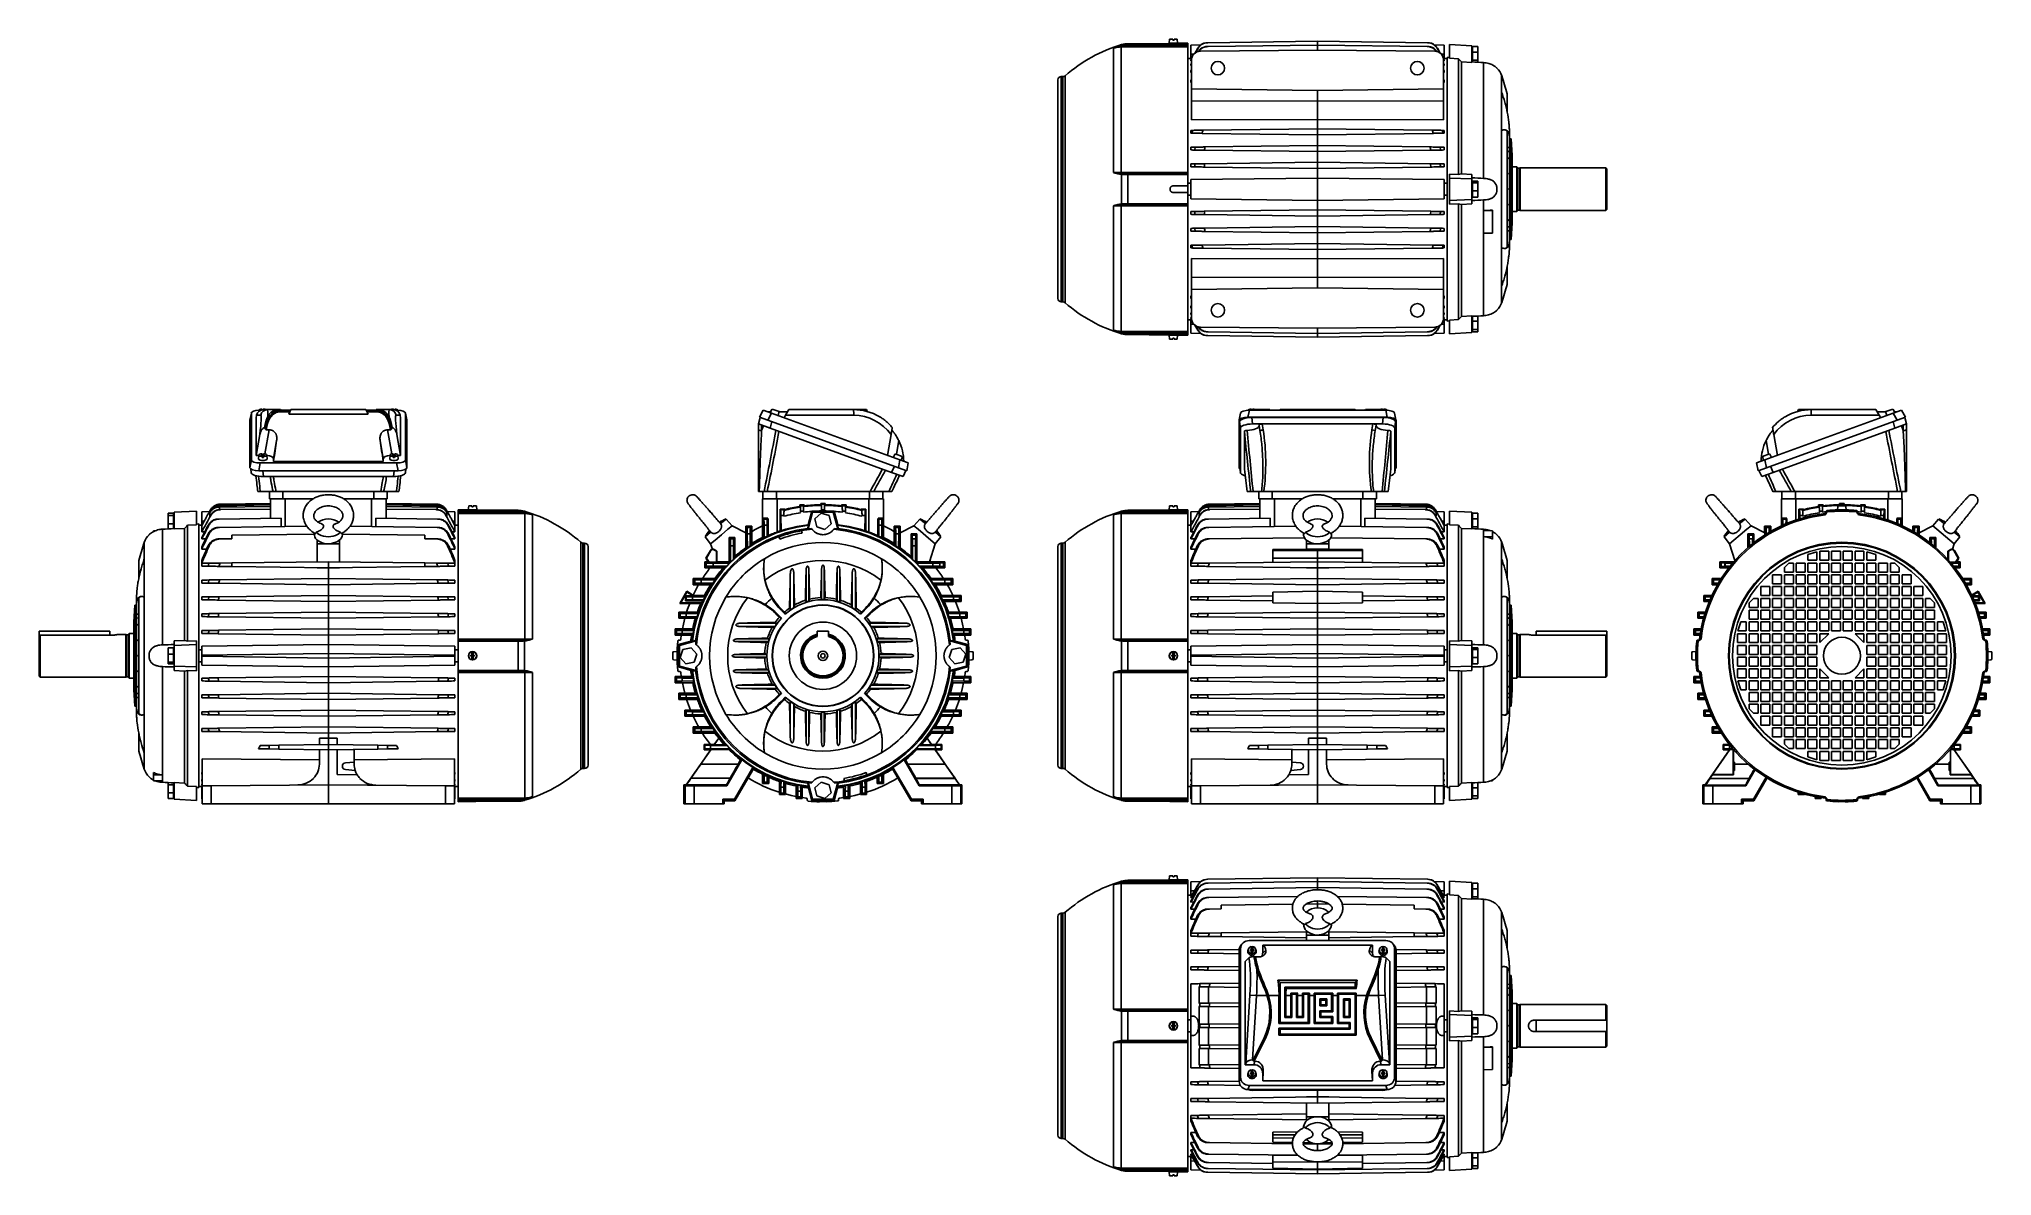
# Model space of a CAD drawing. Extents: x 49 to 1791, y 27 to 1041.
import ezdxf

# ---------------------------------------------------------------- set-up
doc = ezdxf.new("R2010")
doc.units = 0
doc.layers.get('0').update_dxf_attribs({"linetype": 'CONTINUOUS'})

msp = doc.modelspace()

# ---------------------------------------------------------------- linework, layer by layer
at = {"color": 7, "linetype": 'CONTINUOUS'}
for p, q in [((1007.6, 921.9), (1007.6, 1032.7)), ((1014.4, 1034.5), (1014.4, 1033.9)), ((1014.4, 1033.9), (1014.4, 921.9)), ((1074.1, 1033.9), (1014.4, 1033.9)), ((1017.3, 1035.9), (1017.5, 1034.9)), ((1017.5, 1034.9), (1074.1, 1034.9)), ((1058.1, 1037.1), (1020.4, 1036.8)), ((1020.4, 1035.2), (1020.4, 1036.2)), ((1074.1, 1035.6), (1020.4, 1035.2)), ((1057.7, 1040.9), (1057.3, 1037.2)), ((1057.3, 1037.2), (1064.8, 1037.2)), ((1057.7, 1040.9), (1060.5, 1040.9)), ((1060.5, 1040.9), (1060.5, 1039.9)), ((1060.5, 1039.9), (1061.8, 1039.9)), ((1061.8, 1040.9), (1061.8, 1039.9)), ((1061.8, 1040.9), (1064.5, 1040.9)), ((1074.1, 1037.3), (1064.1, 1037.2)), ((1064.8, 1037.2), (1064.5, 1040.9)), ((1074.1, 1037.3), (1074.1, 1036.6)), ((1074.1, 1035.6), (1074.1, 1034.9)), ((1074.1, 1034.9), (1074.1, 1033.9)), ((1074.1, 921.9), (1074.1, 1033.9)), ((1076.7, 1035.6), (1085.6, 1035.7)), ((1076.7, 1027.6), (1076.7, 1035.6)), ((1082.8, 1032.7), (1080.3, 1028.2)), ((1080.8, 1028.6), (1083.1, 1032.7)), ((1189.7, 1031), (1085.2, 1030.1)), ((1091.7, 1037.7), (1189.7, 1039)), ((1092, 1034.4), (1189.7, 1035.6)), ((1189.7, 1039), (1189.7, 1035.6)), ((1287.8, 1037.7), (1189.7, 1039)), ((1189.7, 1035.6), (1189.7, 1031)), ((1287.5, 1034.4), (1189.7, 1035.6)), ((1189.7, 1031), (1294.3, 1030.1)), ((1293.9, 1035.7), (1302.7, 1035.6)), ((1298.7, 1028.6), (1296.4, 1032.7)), ((1296.7, 1032.7), (1299.2, 1028.3)), ((1302.7, 1035.6), (1302.7, 1027.6)), ((1327.4, 1035), (1307.4, 1036)), ((1307.4, 1036), (1307.4, 1023.8)), ((1327.4, 1035), (1327.4, 1020.1)), ((1328, 1032.8), (1327.4, 1032.8)), ((1332.7, 1034.4), (1328, 1034.4)), ((1328, 1034.4), (1328, 1029.4)), ((1332.7, 1029.4), (1328, 1029.4)), ((1328, 1029.4), (1328, 1022)), ((1332.7, 1034.4), (1332.7, 1029.4)), ((1332.7, 1029.4), (1332.7, 1022)), ((1076.7, 1023.6), (1074.1, 1023.5)), ((1076.7, 1023.4), (1076.7, 1027.6)), ((1077.5, 1023.4), (1076.7, 1023.4)), ((1077.4, 1023.2), (1076.7, 1022)), ((1076.7, 1021.5), (1077.3, 1022.5)), ((1076.7, 1021.5), (1076.7, 1022)), ((1077.2, 1021.5), (1076.7, 1021.5)), ((1077.2, 1019.2), (1076.7, 1018.3)), ((1076.7, 1017.5), (1077.2, 1018.4)), ((1076.7, 1017.5), (1076.7, 1018.3)), ((1077.2, 1017.5), (1076.7, 1017.5)), ((1077.2, 1013.4), (1076.7, 1012.5)), ((1076.7, 1011.2), (1076.7, 1012.5)), ((1076.7, 1011.2), (1077.2, 1012.2)), ((1077.2, 1011.2), (1076.7, 1011.2)), ((1077.2, 996.5), (1077.2, 1022.1)), ((1302, 1023.4), (1302.7, 1023.4)), ((1302, 1023.3), (1302.7, 1022)), ((1302.7, 1021.5), (1302.2, 1022.5)), ((1302.2, 996.5), (1302.2, 1022.1)), ((1302.2, 1021.5), (1302.7, 1021.5)), ((1302.2, 1019.2), (1302.7, 1018.3)), ((1302.7, 1017.5), (1302.2, 1018.4)), ((1302.2, 1017.5), (1302.7, 1017.5)), ((1302.2, 1013.4), (1302.7, 1012.5)), ((1302.7, 1011.2), (1302.2, 1012.2)), ((1302.2, 1011.2), (1302.7, 1011.2)), ((1302.7, 1023.4), (1302.7, 1027.6)), ((1302.7, 1023.6), (1305.4, 1023.5)), ((1302.7, 1021.5), (1302.7, 1022)), ((1302.7, 1017.5), (1302.7, 1018.3)), ((1302.7, 1011.2), (1302.7, 1012.5)), ((1307.4, 1024.5), (1305.4, 1024.6)), ((1305.4, 789.4), (1305.4, 1024.6)), ((1307.4, 1023.8), (1315.4, 1023.4)), ((1315.4, 920), (1315.4, 1023.4)), ((1318.1, 920.6), (1318.1, 1020.6)), ((1318.1, 1020.6), (1327.4, 1020.1)), ((1327.4, 1021.2), (1328, 1021.2)), ((1332.7, 1022), (1328, 1022)), ((1328, 1022), (1328, 1020.4)), ((1332.7, 1022), (1332.7, 1020.2)), ((1337.9, 916.7), (1337.9, 1019.9)), ((958.1, 907), (958.1, 1004.5)), ((962.6, 1007.5), (961.1, 1007.5)), ((1077.2, 1005), (1076.7, 1003.9)), ((1076.7, 1003.9), (1076.7, 1002.2)), ((1076.7, 1002.2), (1077.2, 1003.2)), ((1077.2, 1002.2), (1076.7, 1002.2)), ((1189.7, 995), (1077.2, 996.5)), ((1077.2, 985.9), (1077.2, 996.5)), ((1189.7, 995), (1302.2, 996.5)), ((1189.7, 985.6), (1189.7, 995)), ((1302.2, 1005), (1302.7, 1003.9)), ((1302.7, 1002.2), (1302.2, 1003.2)), ((1302.2, 1002.2), (1302.7, 1002.2)), ((1302.2, 996.5), (1302.2, 985.9)), ((1302.7, 1003.9), (1302.7, 1002.2)), ((1354, 993.6), (1354, 959.3)), ((1077.2, 985.9), (1189.7, 985.6)), ((1077.2, 985.9), (1077.2, 969)), ((1189.7, 985.6), (1302.2, 985.9)), ((1189.7, 985.6), (1189.7, 969.2)), ((1302.2, 985.9), (1302.2, 969)), ((1358.9, 976.1), (1358.9, 992)), ((1076.7, 959.5), (1076.7, 957)), ((1189.7, 969.2), (1077.2, 969)), ((1087.4, 959.7), (1189.7, 961)), ((1189.7, 969.2), (1302.2, 969)), ((1189.7, 961), (1189.7, 969.2)), ((1189.7, 961), (1189.7, 955.5)), ((1292.1, 959.7), (1189.7, 961)), ((1302.7, 959.5), (1302.7, 957)), ((1354, 854.8), (1354, 959.3)), ((1358.9, 855.2), (1358.9, 958.8)), ((1360.9, 958.4), (1360.9, 952.6)), ((1076.7, 944.5), (1076.7, 942)), ((1086.7, 956.8), (1189.7, 955.5)), ((1088.8, 941.8), (1189.7, 940.5)), ((1089.3, 944.7), (1189.7, 946)), ((1292.8, 956.8), (1189.7, 955.5)), ((1189.7, 946), (1189.7, 955.5)), ((1189.7, 946), (1189.7, 940.5)), ((1290.2, 944.7), (1189.7, 946)), ((1290.7, 941.8), (1189.7, 940.5)), ((1302.7, 944.5), (1302.7, 942)), ((1360.9, 944.2), (1360.9, 952.6)), ((1362.4, 952), (1360.9, 952.3)), ((1360.9, 940.7), (1360.9, 944.2)), ((1363.4, 937), (1362.4, 952)), ((1362.4, 862), (1362.4, 952)), ((1076.7, 929.5), (1076.7, 927)), ((1088.7, 926.8), (1189.7, 925.5)), ((1089, 929.7), (1189.7, 931)), ((1189.7, 931), (1189.7, 940.5)), ((1189.7, 931), (1189.7, 925.5)), ((1290.5, 929.7), (1189.7, 931)), ((1290.8, 926.8), (1189.7, 925.5)), ((1189.7, 917), (1189.7, 925.5)), ((1302.7, 929.5), (1302.7, 927)), ((1360.9, 873.4), (1360.9, 940.7)), ((1363.4, 877), (1363.4, 937)), ((1367.4, 927), (1363.4, 927)), ((1367.9, 926.5), (1367.4, 927)), ((1367.4, 927), (1367.4, 887.1)), ((1367.9, 926.5), (1367.9, 887.6)), ((1369.7, 925.8), (1367.9, 925.8)), ((1370.4, 926), (1369.7, 925.8)), ((1369.7, 925.8), (1369.7, 888.2)), ((1446.9, 926), (1370.4, 926)), ((1370.4, 926), (1370.4, 888)), ((1447.9, 925), (1446.9, 926)), ((1446.9, 926), (1446.9, 888)), ((1447.9, 925), (1447.9, 889)), ((958.1, 809.5), (958.1, 907)), ((1014.4, 921.1), (1014.4, 921.9)), ((1014.4, 921.9), (1074.1, 921.9)), ((1014.9, 893.9), (1014.9, 920.2)), ((1020.4, 921), (1074.1, 921)), ((1020.4, 920.1), (1020.4, 893.9)), ((1074.1, 910), (1061.1, 910)), ((1074.1, 921.9), (1074.1, 921)), ((1074.1, 920.1), (1074.1, 910)), ((1074.1, 912.4), (1076.7, 912.4)), ((1074.1, 910), (1074.1, 904)), ((1076.7, 915.6), (1189.7, 917)), ((1189.7, 917), (1302.7, 915.6)), ((1305.4, 912.4), (1302.7, 912.4)), ((1315.4, 920), (1307.4, 920.3)), ((1307.4, 920.3), (1307.4, 917)), ((1327.4, 916.2), (1307.4, 917)), ((1307.4, 917), (1307.4, 897)), ((1327.4, 920.2), (1318.1, 920.6)), ((1327.4, 920.2), (1327.4, 916.2)), ((1327.4, 916.2), (1327.4, 897.8)), ((1328, 912.8), (1327.4, 912.8)), ((1332.7, 914.2), (1328, 914.2)), ((1328, 914.2), (1328, 912.6)), ((1332.7, 912.6), (1328, 912.6)), ((1328, 912.6), (1328, 905.5)), ((1332.7, 914.2), (1332.7, 912.6)), ((1332.7, 912.6), (1332.7, 905.5)), ((1007.6, 781.3), (1007.6, 892.2)), ((1014.4, 893), (1014.4, 892.2)), ((1074.1, 892.2), (1014.4, 892.2)), ((1014.4, 892.2), (1014.4, 780.2)), ((1074.1, 893), (1020.4, 893)), ((1061.1, 904), (1074.1, 904)), ((1074.1, 904), (1074.1, 893.9)), ((1076.7, 901.7), (1074.1, 901.7)), ((1074.1, 893), (1074.1, 892.2)), ((1074.1, 780.2), (1074.1, 892.2)), ((1189.7, 897), (1076.7, 898.5)), ((1302.7, 898.5), (1189.7, 897)), ((1189.7, 888.6), (1189.7, 897)), ((1302.7, 901.7), (1305.4, 901.7)), ((1327.4, 897.8), (1307.4, 897)), ((1307.4, 897), (1307.4, 893.8)), ((1307.4, 893.8), (1315.4, 894.1)), ((1315.4, 790.7), (1315.4, 894.1)), ((1318.1, 893.5), (1327.4, 893.9)), ((1318.1, 793.5), (1318.1, 893.5)), ((1327.4, 901.2), (1328, 901.2)), ((1327.4, 897.8), (1327.4, 893.9)), ((1332.7, 905.5), (1328, 905.5)), ((1328, 905.5), (1328, 899.9)), ((1332.7, 899.9), (1328, 899.9)), ((1332.7, 905.5), (1332.7, 899.9)), ((1337.9, 888), (1337.9, 897.4)), ((1446.9, 888), (1447.9, 889)), ((1076.7, 884.6), (1076.7, 887.1)), ((1076.7, 869.6), (1076.7, 872.1)), ((1088.7, 887.3), (1189.7, 888.6)), ((1088.8, 872.3), (1189.7, 873.6)), ((1089, 884.4), (1189.7, 883.1)), ((1189.7, 888.6), (1189.7, 883.1)), ((1290.8, 887.3), (1189.7, 888.6)), ((1290.5, 884.4), (1189.7, 883.1)), ((1189.7, 873.6), (1189.7, 883.1)), ((1189.7, 873.6), (1189.7, 868.1)), ((1290.7, 872.3), (1189.7, 873.6)), ((1302.7, 884.6), (1302.7, 887.1)), ((1302.7, 869.6), (1302.7, 872.1)), ((1337.9, 888), (1337.9, 867.7)), ((1345.9, 887.8), (1337.9, 888)), ((1345.9, 888.4), (1345.9, 887.8)), ((1345.9, 887.8), (1345.9, 867.9)), ((1360.9, 873.4), (1358.9, 873.3)), ((1360.9, 869.9), (1360.9, 873.4)), ((1362.4, 862), (1363.4, 877)), ((1363.4, 887.1), (1367.4, 887.1)), ((1367.4, 887.1), (1367.9, 887.6)), ((1367.9, 888.2), (1369.7, 888.2)), ((1369.7, 888.2), (1370.4, 888)), ((1370.4, 888), (1446.9, 888)), ((1076.7, 854.6), (1076.7, 857.1)), ((1086.7, 857.2), (1189.7, 858.6)), ((1087.4, 854.4), (1189.7, 853.1)), ((1089.3, 869.4), (1189.7, 868.1)), ((1290.2, 869.4), (1189.7, 868.1)), ((1189.7, 858.6), (1189.7, 868.1)), ((1189.7, 858.6), (1189.7, 853.1)), ((1292.8, 857.2), (1189.7, 858.6)), ((1292.1, 854.4), (1189.7, 853.1)), ((1302.7, 854.6), (1302.7, 857.1)), ((1345.9, 867.9), (1337.9, 867.7)), ((1337.9, 794.1), (1337.9, 867.7)), ((1354, 854.8), (1354, 820.5)), ((1360.9, 861.4), (1360.9, 869.9)), ((1360.9, 861.8), (1362.4, 862)), ((1360.9, 861.4), (1360.9, 855.7)), ((1077.2, 845.1), (1189.7, 844.9)), ((1077.2, 845.1), (1077.2, 828.2)), ((1189.7, 844.9), (1189.7, 853.1)), ((1302.2, 845.1), (1189.7, 844.9)), ((1189.7, 844.9), (1189.7, 828.5)), ((1302.2, 845.1), (1302.2, 828.2)), ((1358.9, 822), (1358.9, 838.4)), ((1189.7, 828.5), (1077.2, 828.2)), ((1077.2, 828.2), (1077.2, 817.6)), ((1077.2, 817.6), (1189.7, 819)), ((1189.7, 819), (1189.7, 828.5)), ((1302.2, 828.2), (1189.7, 828.5)), ((1302.2, 817.6), (1189.7, 819)), ((1302.2, 817.6), (1302.2, 828.2)), ((961.1, 806.5), (962.6, 806.5)), ((1076.7, 811.9), (1077.2, 811.9)), ((1076.7, 810.1), (1076.7, 811.9)), ((1077.2, 810.9), (1076.7, 811.9)), ((1076.7, 810.1), (1077.2, 809.1)), ((1076.7, 802.9), (1077.2, 802.9)), ((1076.7, 802.9), (1076.7, 801.6)), ((1077.2, 801.9), (1076.7, 802.9)), ((1076.7, 801.6), (1077.2, 800.7)), ((1077.2, 817.6), (1077.2, 792)), ((1302.2, 817.6), (1302.2, 792)), ((1302.7, 811.9), (1302.2, 811.9)), ((1302.2, 810.9), (1302.7, 811.9)), ((1302.7, 810.1), (1302.2, 809.1)), ((1302.7, 802.9), (1302.2, 802.9)), ((1302.2, 801.9), (1302.7, 802.9)), ((1302.7, 801.6), (1302.2, 800.7)), ((1302.7, 810.1), (1302.7, 811.9)), ((1302.7, 802.9), (1302.7, 801.6)), ((1074.1, 790.6), (1076.7, 790.5)), ((1076.7, 796.6), (1077.2, 796.6)), ((1076.7, 796.6), (1076.7, 795.7)), ((1077.2, 795.7), (1076.7, 796.6)), ((1076.7, 795.7), (1077.2, 794.8)), ((1076.7, 792.6), (1077.2, 792.6)), ((1076.7, 792.6), (1076.7, 792.1)), ((1077.3, 791.6), (1076.7, 792.6)), ((1076.7, 792.1), (1077.5, 790.8)), ((1076.7, 790.7), (1077.5, 790.7)), ((1076.7, 786.5), (1076.7, 790.7)), ((1076.7, 778.5), (1076.7, 786.5)), ((1080.3, 785.8), (1082.8, 781.4)), ((1083.1, 781.4), (1080.8, 785.5)), ((1296.4, 781.4), (1298.7, 785.5)), ((1299.2, 785.8), (1296.7, 781.4)), ((1302.7, 790.7), (1302, 790.7)), ((1302.7, 792.1), (1302.1, 790.9)), ((1302.7, 796.6), (1302.2, 796.6)), ((1302.2, 795.7), (1302.7, 796.6)), ((1302.7, 795.7), (1302.2, 794.8)), ((1302.7, 792.6), (1302.2, 792.6)), ((1302.2, 791.6), (1302.7, 792.6)), ((1302.7, 796.6), (1302.7, 795.7)), ((1302.7, 792.6), (1302.7, 792.1)), ((1302.7, 786.5), (1302.7, 790.7)), ((1305.4, 790.6), (1302.7, 790.5)), ((1302.7, 786.5), (1302.7, 778.5)), ((1305.4, 789.4), (1307.4, 789.5)), ((1315.4, 790.7), (1307.4, 790.3)), ((1307.4, 790.3), (1307.4, 778)), ((1327.4, 793.9), (1318.1, 793.5)), ((1327.4, 793.9), (1327.4, 779.1)), ((1328, 792.8), (1327.4, 792.8)), ((1328, 793.6), (1328, 789.4)), ((1332.7, 789.4), (1328, 789.4)), ((1328, 789.4), (1328, 782)), ((1332.7, 793.9), (1332.7, 789.4)), ((1332.7, 789.4), (1332.7, 782)), ((1014.4, 780.2), (1074.1, 780.2)), ((1014.4, 779.6), (1014.4, 780.2)), ((1017.3, 778.2), (1017.5, 779.2)), ((1074.1, 779.2), (1017.5, 779.2)), ((1020.4, 777.9), (1020.4, 778.9)), ((1020.4, 778.9), (1074.1, 778.4)), ((1020.4, 777.3), (1058.1, 776.9)), ((1057.3, 776.8), (1057.7, 773.1)), ((1061.1, 776.8), (1057.3, 776.8)), ((1060.5, 773.1), (1057.7, 773.1)), ((1061.8, 774.1), (1060.5, 774.1)), ((1060.5, 773.1), (1060.5, 774.1)), ((1064.8, 776.8), (1061.1, 776.8)), ((1061.8, 773.1), (1061.8, 774.1)), ((1064.5, 773.1), (1061.8, 773.1)), ((1064.1, 776.9), (1074.1, 776.8)), ((1064.5, 773.1), (1064.8, 776.8)), ((1074.1, 780.2), (1074.1, 779.2)), ((1074.1, 779.2), (1074.1, 778.4)), ((1074.1, 777.5), (1074.1, 776.8)), ((1085.6, 778.4), (1076.7, 778.5)), ((1085.2, 784), (1189.7, 783)), ((1091.7, 776.4), (1189.7, 775.1)), ((1092, 779.7), (1189.7, 778.4)), ((1294.3, 784), (1189.7, 783)), ((1189.7, 783), (1189.7, 778.4)), ((1287.5, 779.7), (1189.7, 778.4)), ((1189.7, 778.4), (1189.7, 775.1)), ((1287.8, 776.4), (1189.7, 775.1)), ((1302.7, 778.5), (1293.9, 778.4)), ((1327.4, 779.1), (1307.4, 778)), ((1327.4, 781.2), (1328, 781.2)), ((1332.7, 782), (1328, 782)), ((1328, 782), (1328, 779.7)), ((1332.7, 779.7), (1328, 779.7)), ((1332.7, 782), (1332.7, 779.7)), ((238.4, 707.3), (237.1, 701.2)), ((238.4, 707.1), (237.1, 701)), ((237.1, 658.5), (237.1, 701)), ((238.4, 707.1), (238.4, 665.5)), ((242.6, 703.1), (243.1, 705.3)), ((242.6, 669.5), (242.6, 703.1)), ((246.7, 705.3), (243.1, 705.3)), ((245.2, 709.8), (245.1, 708.8)), ((248, 710.2), (248, 710.9)), ((249.2, 710.4), (252.7, 710.4)), ((249.3, 710.4), (249.3, 710.9)), ((262, 710.4), (252.7, 710.4)), ((259.9, 708.6), (259.5, 709.9)), ((264.5, 710.4), (262, 710.4)), ((272.7, 708.4), (263.4, 708.4)), ((264.9, 709.1), (264.5, 710.4)), ((273.4, 709.8), (264.7, 709.8)), ((271.7, 706.3), (273.7, 710.4)), ((271.7, 706.3), (342.5, 706.3)), ((273.7, 710.4), (340.6, 710.4)), ((342.5, 706.3), (340.6, 710.4)), ((349.6, 709.8), (340.9, 709.8)), ((350.8, 708.4), (341.5, 708.4)), ((349.7, 710.4), (349.4, 709.1)), ((352.2, 710.4), (349.7, 710.4)), ((361.6, 710.4), (352.2, 710.4)), ((354.4, 708.6), (354.7, 709.9)), ((361.6, 710.4), (365.1, 710.4)), ((365, 710.4), (365, 710.9)), ((366.3, 710.2), (366.3, 710.9)), ((371.2, 705.3), (367.5, 705.3)), ((369.1, 708.8), (369.1, 709.8)), ((371.2, 705.3), (371.6, 703.1)), ((371.6, 703.1), (371.6, 669.5)), ((377.1, 701.2), (375.9, 707.3)), ((375.9, 665.5), (375.9, 707.1)), ((377.1, 701), (375.9, 707.1)), ((377.1, 701), (377.1, 658.5)), ((690.9, 697.6), (692.4, 703.4)), ((701.2, 693.8), (690.9, 697.6)), ((690.9, 692.3), (690.9, 697.6)), ((691.7, 703.7), (695.2, 709.8)), ((699.1, 701), (691.7, 703.7)), ((695.2, 709.8), (702.6, 707.1)), ((702.6, 707.1), (699.1, 701)), ((815.8, 658.5), (699.1, 701)), ((701.7, 708.4), (699.2, 708.4)), ((702.7, 699.7), (701.2, 693.8)), ((702.5, 710.1), (701.3, 707.6)), ((702.5, 710.1), (702.5, 710)), ((702.6, 707.1), (817.1, 665.5)), ((703, 710.9), (709.3, 708.6)), ((708.4, 705), (709.1, 707.7)), ((709, 707.7), (709.1, 707.7)), ((709.3, 708.4), (716.9, 708.4)), ((713.8, 703.1), (715.1, 705.3)), ((715.1, 705.3), (718, 710.4)), ((775.8, 705.3), (715.1, 705.3)), ((718, 710.4), (775.5, 710.4)), ((775.5, 710.4), (776.7, 710.4)), ((776.7, 710.4), (776.7, 710.4)), ((776.7, 710.4), (782.9, 710.4)), ((782.6, 709.8), (782.9, 710.4)), ((782.9, 710.4), (787.2, 710.4)), ((788, 708.7), (787.2, 710.4)), ((1121, 707.3), (1119.8, 701.2)), ((1119.8, 701), (1119.8, 658.5)), ((1120.9, 693.8), (1120.2, 699.7)), ((1120.2, 659.8), (1120.2, 699.7)), ((1128.9, 709.8), (1127.6, 703.7)), ((1251.9, 703.7), (1127.6, 703.7)), ((1127.8, 709.8), (1127.8, 709.8)), ((1128.9, 709.8), (1250.6, 709.8)), ((1130.6, 710.9), (1130.6, 710)), ((1131.2, 703.4), (1131.8, 697.6)), ((1131.2, 703.4), (1248.3, 703.4)), ((1131.9, 710.4), (1131.8, 710.4)), ((1131.8, 697.6), (1140.4, 697.6)), ((1131.9, 710.9), (1131.9, 710)), ((1134.2, 710.4), (1142, 710.4)), ((1134.7, 709.8), (1134.7, 709.8)), ((1239.1, 697.6), (1140.4, 697.6)), ((1140.4, 697.6), (1141.3, 692.3)), ((1147.1, 710.4), (1142, 710.4)), ((1147.3, 709.8), (1147.1, 710.4)), ((1156, 709.8), (1156.3, 710.4)), ((1156.3, 710.4), (1223.2, 710.4)), ((1223.5, 709.8), (1223.2, 710.4)), ((1232.4, 710.4), (1232.2, 709.8)), ((1237.5, 710.4), (1232.4, 710.4)), ((1237.5, 710.4), (1245.3, 710.4)), ((1238.2, 692.3), (1239.1, 697.6)), ((1239.1, 697.6), (1247.7, 697.6)), ((1244.8, 709.8), (1244.8, 709.8)), ((1247.6, 710.9), (1247.6, 710)), ((1247.7, 710.4), (1247.6, 710.4)), ((1247.7, 697.6), (1248.3, 703.4)), ((1248.9, 710.9), (1248.9, 710)), ((1251.9, 703.7), (1250.6, 709.8)), ((1251.7, 709.8), (1251.7, 709.8)), ((1259.7, 701.2), (1258.5, 707.3)), ((1259.2, 699.7), (1258.6, 693.8)), ((1259.2, 699.7), (1259.2, 659.8)), ((1259.8, 658.5), (1259.8, 701)), ((1588.9, 665.5), (1703.4, 707.1)), ((1706.9, 701), (1590.2, 658.5)), ((1618, 708.7), (1618.8, 710.4)), ((1618.8, 710.4), (1630.5, 710.4)), ((1690.9, 705.3), (1630.2, 705.3)), ((1630.5, 710.4), (1688, 710.4)), ((1688, 710.4), (1690.9, 705.3)), ((1689.1, 708.4), (1696.7, 708.4)), ((1690.9, 705.3), (1692.2, 703.1)), ((1696.7, 708.6), (1703, 710.9)), ((1696.9, 707.7), (1697.6, 705)), ((1696.9, 707.7), (1697, 707.7)), ((1704.8, 693.8), (1703.3, 699.7)), ((1703.4, 707.1), (1710.8, 709.8)), ((1706.9, 701), (1703.4, 707.1)), ((1704.7, 707.6), (1703.5, 710.1)), ((1703.5, 710), (1703.5, 710.1)), ((1706.8, 708.4), (1704.3, 708.4)), ((1715.1, 697.6), (1704.8, 693.8)), ((1714.3, 703.7), (1706.9, 701)), ((1710.8, 709.8), (1714.3, 703.7)), ((1713.6, 703.4), (1715.1, 697.6)), ((1715.1, 697.6), (1715.1, 692.3)), ((245.9, 688.2), (242.6, 669.5)), ((250.9, 693), (250.3, 694.5)), ((254.3, 692.3), (251.7, 692.3)), ((260.9, 682.7), (258.1, 666.9)), ((356.1, 666.9), (353.3, 682.7)), ((362.5, 692.3), (360, 692.3)), ((363.9, 694.5), (363.3, 693)), ((371.6, 669.5), (368.3, 688.2)), ((690.9, 637.3), (690.9, 692.3)), ((693.7, 696.5), (693.7, 691.8)), ((693.7, 691.8), (695.3, 696)), ((701.2, 693.8), (809.6, 654.4)), ((809.2, 688.2), (805.9, 669.5)), ((1120.9, 654.4), (1120.9, 693.8)), ((1124.4, 690.9), (1124.4, 657.3)), ((1137.5, 696), (1137.5, 696.5)), ((1138.3, 691.8), (1137.5, 696.5)), ((1138.3, 691.8), (1137.5, 696)), ((1238.2, 692.3), (1241.2, 691.8)), ((1242, 696.5), (1241.2, 691.8)), ((1241.2, 691.8), (1242, 696)), ((1242, 696.5), (1242, 696)), ((1255.1, 690.9), (1255.1, 657.3)), ((1258.6, 693.8), (1258.6, 654.4)), ((1596.4, 654.4), (1704.8, 693.8)), ((1600.1, 669.5), (1596.8, 688.2)), ((1712.3, 691.8), (1710.7, 696)), ((1712.3, 691.8), (1712.3, 696.5)), ((1715.1, 692.3), (1715.1, 637.3)), ((237.1, 658.5), (238.4, 665.5)), ((245.2, 669.5), (242.6, 669.5)), ((245.2, 669.8), (244.9, 666.3)), ((246.2, 662.8), (245, 655.8)), ((246.2, 662.8), (368, 662.8)), ((248, 669.9), (247.1, 669.9)), ((247.1, 669.6), (247.1, 669.9)), ((247.1, 669.9), (247.4, 669.6)), ((248, 669.6), (247.1, 669.6)), ((248, 669.9), (248, 670.9)), ((248, 669.6), (248, 669.9)), ((248, 669.6), (248, 668.6)), ((248, 669), (248.1, 669)), ((248, 668.9), (248.1, 668.8)), ((248, 668.7), (248.1, 668.7)), ((248, 668.6), (248, 667.7)), ((248.1, 669.1), (249.1, 669.1)), ((248.1, 669), (248.1, 669.1)), ((248.1, 669), (248.1, 668.8)), ((248.1, 668.7), (248.1, 668.8)), ((249.1, 668.8), (248.1, 668.8)), ((248.1, 668.6), (248.1, 668.7)), ((248.1, 668.6), (249.1, 668.6)), ((249.1, 669), (249.1, 669.1)), ((249.1, 669), (249.1, 668.8)), ((249.1, 669), (249.3, 669)), ((249.3, 668.9), (249.1, 668.8)), ((249.1, 668.7), (249.1, 668.8)), ((249.1, 668.6), (249.1, 668.7)), ((249.1, 668.7), (249.3, 668.7)), ((249.3, 669.9), (249.3, 670.9)), ((250.1, 669.9), (249.3, 669.9)), ((249.3, 669.6), (249.3, 669.9)), ((249.3, 669.6), (249.3, 668.6)), ((250.1, 669.6), (249.3, 669.6)), ((249.3, 668.6), (249.3, 667.7)), ((250.1, 669.9), (249.8, 669.6)), ((250.1, 669.6), (250.1, 669.9)), ((252.4, 666.3), (252.1, 669.8)), ((258.1, 664.2), (258.1, 666.9)), ((356.1, 664.2), (258.1, 664.2)), ((356.1, 666.9), (356.1, 664.2)), ((362.2, 669.8), (361.9, 666.3)), ((365, 669.9), (364.1, 669.9)), ((364.1, 669.6), (364.1, 669.9)), ((364.1, 669.9), (364.4, 669.6)), ((365, 669.6), (364.1, 669.6)), ((365, 669.9), (365, 670.9)), ((365, 669.6), (365, 669.9)), ((365, 669.6), (365, 668.6)), ((365, 669), (365.1, 669)), ((365, 668.9), (365.1, 668.8)), ((365, 668.7), (365.1, 668.7)), ((365, 668.6), (365, 667.7)), ((365.1, 669.1), (366.1, 669.1)), ((365.1, 669), (365.1, 669.1)), ((365.1, 669), (365.1, 668.8)), ((365.1, 668.7), (365.1, 668.8)), ((366.1, 668.8), (365.1, 668.8)), ((365.1, 668.6), (365.1, 668.7)), ((365.1, 668.6), (366.1, 668.6)), ((366.1, 669), (366.1, 669.1)), ((366.1, 669), (366.1, 668.8)), ((366.1, 669), (366.3, 669)), ((366.3, 668.9), (366.1, 668.8)), ((366.1, 668.7), (366.1, 668.8)), ((366.1, 668.6), (366.1, 668.7)), ((366.1, 668.7), (366.3, 668.7)), ((366.3, 669.9), (366.3, 670.9)), ((367.1, 669.9), (366.3, 669.9)), ((366.3, 669.6), (366.3, 669.9)), ((366.3, 669.6), (366.3, 668.6)), ((367.1, 669.6), (366.3, 669.6)), ((366.3, 668.6), (366.3, 667.7)), ((367.1, 669.9), (366.8, 669.6)), ((367.1, 669.6), (367.1, 669.9)), ((369.3, 655.8), (368, 662.8)), ((369.4, 666.3), (369.1, 669.8)), ((371.6, 669.5), (369.1, 669.5)), ((375.9, 665.5), (377.1, 658.5)), ((812.4, 670), (811.3, 667.6)), ((812.4, 670), (812.5, 670)), ((812.9, 670.9), (819.2, 668.6)), ((815.8, 658.5), (817.1, 665.5)), ((817.1, 665.5), (824.5, 662.8)), ((818.3, 665), (819, 667.6)), ((819, 667.7), (819, 667.6)), ((824.5, 662.8), (823.2, 655.8)), ((1581.5, 662.8), (1588.9, 665.5)), ((1582.8, 655.8), (1581.5, 662.8)), ((1586.8, 668.6), (1593.1, 670.9)), ((1587, 667.6), (1587, 667.7)), ((1587, 667.6), (1587.7, 665)), ((1588.9, 665.5), (1590.2, 658.5)), ((1593.5, 670), (1593.6, 670)), ((1594.7, 667.6), (1593.6, 670)), ((237.9, 657.3), (238.3, 654.2)), ((369.3, 655.8), (245, 655.8)), ((249.2, 650.6), (365.1, 650.6)), ((376, 654.2), (376.3, 657.3)), ((809.6, 654.4), (812.2, 659.8)), ((819.9, 650.6), (809.6, 654.4)), ((823.2, 655.8), (815.8, 658.5)), ((822.5, 656), (819.9, 650.6)), ((1120.2, 659.8), (1120.9, 654.4)), ((1120.3, 659.6), (1120.9, 654.2)), ((1258.6, 654.4), (1259.2, 659.8)), ((1258.6, 654.2), (1259.2, 659.6)), ((1590.2, 658.5), (1582.8, 655.8)), ((1586.1, 650.6), (1583.5, 656)), ((1596.4, 654.4), (1586.1, 650.6)), ((1593.8, 659.8), (1596.4, 654.4)), ((246.3, 637.3), (257.6, 637.3)), ((254.6, 630.8), (254.6, 637.3)), ((264.7, 630.8), (254.6, 630.8)), ((255.6, 613.4), (255.6, 630.8)), ((260.4, 637.3), (353.8, 637.3)), ((264.7, 630.8), (268.6, 630.8)), ((266.6, 630.8), (266.6, 637.3)), ((268.6, 630.8), (293.5, 630.8)), ((320.8, 630.8), (345.6, 630.8)), ((345.6, 630.8), (349.5, 630.8)), ((347.6, 630.8), (347.6, 637.3)), ((359.6, 630.8), (349.5, 630.8)), ((356.6, 637.3), (367.9, 637.3)), ((358.6, 630.8), (358.6, 613.4)), ((359.6, 630.8), (359.6, 637.3)), ((691.6, 637.3), (695.9, 637.3)), ((694.5, 595.7), (694.5, 630.8)), ((694.5, 630.8), (695.1, 630.8)), ((694.9, 630.8), (694.9, 637.3)), ((706.9, 630.8), (695.1, 630.8)), ((698.7, 637.3), (790.4, 637.3)), ((706.9, 630.8), (706.9, 637.3)), ((789.9, 630.8), (706.9, 630.8)), ((707.5, 630.8), (707.5, 601.2)), ((789.4, 601.2), (789.4, 630.8)), ((789.9, 630.8), (789.9, 637.3)), ((801.8, 630.8), (789.9, 630.8)), ((793.7, 637.3), (807.3, 637.3)), ((801.8, 630.8), (802.4, 630.8)), ((801.9, 630.8), (801.9, 637.3)), ((802.4, 630.8), (802.4, 595.7)), ((1130.1, 637.3), (1126.8, 637.3)), ((1132.2, 637.3), (1139.8, 637.3)), ((1137.2, 630.8), (1137.2, 637.3)), ((1147.3, 630.8), (1137.2, 630.8)), ((1138.2, 613.4), (1138.2, 630.8)), ((1141.8, 637.3), (1237.7, 637.3)), ((1147.3, 630.8), (1151.2, 630.8)), ((1149.2, 630.8), (1149.2, 637.3)), ((1176.1, 630.8), (1151.2, 630.8)), ((1228.2, 630.8), (1203.4, 630.8)), ((1228.2, 630.8), (1232.2, 630.8)), ((1230.2, 630.8), (1230.2, 637.3)), ((1242.2, 630.8), (1232.2, 630.8)), ((1239.7, 637.3), (1247.3, 637.3)), ((1241.2, 630.8), (1241.2, 613.4)), ((1242.2, 630.8), (1242.2, 637.3)), ((1249.4, 637.3), (1252.7, 637.3)), ((1598.7, 637.3), (1612.3, 637.3)), ((1603.6, 606.6), (1603.6, 630.8)), ((1603.6, 630.8), (1604.2, 630.8)), ((1604.1, 630.8), (1604.1, 637.3)), ((1616.1, 630.8), (1604.2, 630.8)), ((1707.3, 637.3), (1615.6, 637.3)), ((1616.1, 630.8), (1616.1, 637.3)), ((1699.1, 630.8), (1616.1, 630.8)), ((1699.1, 630.8), (1699.1, 637.3)), ((1710.9, 630.8), (1699.1, 630.8)), ((1710.1, 637.3), (1714.4, 637.3)), ((1710.9, 630.8), (1711.5, 630.8)), ((1711.1, 630.8), (1711.1, 637.3)), ((1711.5, 630.8), (1711.5, 606.6)), ((164.2, 618.1), (168.9, 618.1)), ((164.2, 615.8), (164.2, 618.1)), ((164.2, 608.5), (164.2, 615.8)), ((164.2, 615.8), (168.9, 615.8)), ((168.9, 615.8), (168.9, 618.1)), ((169.5, 616.6), (168.9, 616.6)), ((168.9, 608.5), (168.9, 615.8)), ((169.5, 618.8), (189.5, 619.8)), ((169.5, 603.9), (169.5, 618.8)), ((189.5, 607.5), (189.5, 619.8)), ((201, 619.4), (194.1, 619.3)), ((194.1, 619.3), (194.1, 610.8)), ((196.2, 610.8), (194.1, 607.1)), ((194.1, 610.8), (196.2, 610.8)), ((194.1, 610.8), (194.1, 607.1)), ((201.4, 620), (202, 621)), ((201.4, 618.9), (201.4, 620)), ((201.9, 619.7), (201.4, 618.9)), ((201.4, 618.5), (202.1, 619.7)), ((201.4, 615.2), (201.4, 618.5)), ((201.8, 616), (201.4, 615.2)), ((209.7, 612.8), (264.9, 613.5)), ((255.6, 625.6), (209.9, 625)), ((255.6, 624), (209.9, 623.5)), ((210.5, 626), (255.6, 626.6)), ((210.7, 624.7), (255.6, 625.3)), ((211, 621.2), (255.6, 621.7)), ((264.9, 606), (264.9, 613.5)), ((349.4, 613.5), (349.4, 606)), ((404.6, 612.8), (349.4, 613.5)), ((403.8, 626), (358.6, 626.6)), ((404.3, 625), (358.6, 625.6)), ((403.6, 624.7), (358.6, 625.3)), ((404.3, 623.5), (358.6, 624)), ((403.2, 621.2), (358.6, 621.7)), ((412.9, 618.5), (412.2, 619.7)), ((412.9, 620), (412.3, 621)), ((412.4, 619.7), (412.9, 618.9)), ((412.5, 616), (412.9, 615.2)), ((412.9, 620), (412.9, 618.9)), ((412.9, 618.5), (412.9, 615.2)), ((420.1, 619.3), (413.2, 619.4)), ((418, 610.8), (420.1, 607.1)), ((420.1, 610.8), (418, 610.8)), ((420.1, 619.3), (420.1, 610.8)), ((420.1, 610.8), (420.1, 607.1)), ((432.8, 621), (422.8, 621)), ((422.8, 620.4), (422.8, 621)), ((476.5, 618.9), (422.8, 619.4)), ((422.8, 618.7), (422.8, 619.4)), ((422.8, 618.7), (479.4, 618.7)), ((422.8, 617.7), (422.8, 618.7)), ((482.5, 617.7), (422.8, 617.7)), ((422.8, 617.7), (422.8, 505.7)), ((432.4, 624.7), (432, 621)), ((432, 621), (435.8, 621)), ((432.4, 624.7), (435.1, 624.7)), ((435.1, 624.7), (435.1, 623.7)), ((435.1, 623.7), (436.4, 623.7)), ((435.8, 621), (439.5, 621)), ((436.4, 624.7), (436.4, 623.7)), ((436.4, 624.7), (439.2, 624.7)), ((476.5, 620.6), (438.7, 620.9)), ((439.5, 621), (439.2, 624.7)), ((476.5, 619.9), (476.5, 618.9)), ((479.5, 619.7), (479.4, 618.7)), ((482.5, 618.3), (482.5, 617.7)), ((482.5, 505.7), (482.5, 617.7)), ((489.3, 616.5), (489.3, 505.7)), ((662.1, 612.8), (657.1, 608.7)), ((667.4, 606.8), (662.1, 612.8)), ((695, 613.5), (695, 595.9)), ((695.8, 612.8), (695, 613.5)), ((698.7, 612.8), (699.4, 613.4)), ((699.4, 597.9), (699.4, 613.4)), ((710.2, 621.7), (710.2, 602.1)), ((710.7, 621.2), (710.2, 621.7)), ((714.3, 621.7), (710.2, 621.7)), ((711, 602.1), (710.9, 615.9)), ((713.6, 615.2), (713.6, 616)), ((713.7, 621.1), (714.3, 621.7)), ((714.3, 621.2), (713.7, 620.5)), ((714.3, 621.2), (714.3, 621.7)), ((727.7, 625.3), (727.7, 624)), ((728.3, 624.7), (727.7, 625.3)), ((731.8, 625.3), (727.7, 625.3)), ((728.3, 623.5), (727.7, 624)), ((728.4, 619.7), (728.4, 618.5)), ((731.1, 618.9), (731.1, 619.7)), ((731.2, 624.7), (731.8, 625.3)), ((731.8, 624.6), (731.2, 623.9)), ((731.8, 624.6), (731.8, 625.3)), ((738.4, 619.8), (735.2, 607.5)), ((739.2, 618.8), (735.3, 603.9)), ((739.2, 618.8), (738.4, 619.8)), ((758.4, 619.8), (738.4, 619.8)), ((757.6, 618.8), (739.2, 618.8)), ((746.9, 618.1), (741.3, 613.1)), ((741.3, 613.1), (742.9, 605.8)), ((746.4, 626.6), (746.4, 625.6)), ((747, 626), (746.4, 626.6)), ((750.5, 626.6), (746.4, 626.6)), ((747, 625), (746.4, 625.6)), ((754, 615.8), (746.9, 618.1)), ((747.1, 621), (747.1, 620)), ((749.8, 620), (749.8, 621)), ((749.9, 626), (750.5, 626.6)), ((750.5, 625.6), (749.9, 625)), ((750.5, 625.6), (750.5, 626.6)), ((755.6, 608.5), (754, 615.8)), ((757.6, 618.8), (758.4, 619.8)), ((761.6, 603.9), (757.6, 618.8)), ((761.7, 607.5), (758.4, 619.8)), ((765.1, 625.3), (765.1, 624.6)), ((765.7, 624.7), (765.1, 625.3)), ((769.2, 625.3), (765.1, 625.3)), ((765.7, 623.9), (765.1, 624.6)), ((765.8, 619.7), (765.8, 618.9)), ((768.5, 618.5), (768.5, 619.7)), ((768.6, 624.7), (769.2, 625.3)), ((769.2, 624), (768.6, 623.5)), ((769.2, 624), (769.2, 625.3)), ((782.6, 621.7), (782.6, 621.2)), ((783.2, 621.1), (782.6, 621.7)), ((786.7, 621.7), (782.6, 621.7)), ((783.2, 620.5), (782.6, 621.2)), ((783.3, 616), (783.3, 615.2)), ((786, 615.9), (785.9, 602.1)), ((786.1, 621.2), (786.7, 621.7)), ((786.7, 602.1), (786.7, 621.7)), ((797.5, 613.4), (797.5, 597.9)), ((798.2, 612.8), (797.5, 613.4)), ((801.1, 612.8), (801.8, 613.5)), ((801.8, 595.9), (801.8, 613.5)), ((834.8, 612.8), (829.5, 606.8)), ((839.8, 608.7), (834.8, 612.8)), ((867.5, 625.2), (867.5, 625.2)), ((1007.6, 505.7), (1007.6, 616.5)), ((1014.4, 618.3), (1014.4, 617.7)), ((1014.4, 617.7), (1014.4, 505.7)), ((1074.1, 617.7), (1014.4, 617.7)), ((1017.3, 619.7), (1017.5, 618.7)), ((1017.5, 618.7), (1074.1, 618.7)), ((1058.1, 620.9), (1020.4, 620.6)), ((1020.4, 618.9), (1020.4, 619.9)), ((1074.1, 619.4), (1020.4, 618.9)), ((1057.7, 624.7), (1057.3, 621)), ((1057.3, 621), (1064.8, 621)), ((1057.7, 624.7), (1060.5, 624.7)), ((1060.5, 624.7), (1060.5, 623.7)), ((1060.5, 623.7), (1061.8, 623.7)), ((1061.8, 624.7), (1061.8, 623.7)), ((1061.8, 624.7), (1064.5, 624.7)), ((1074.1, 621), (1064.1, 621)), ((1064.8, 621), (1064.5, 624.7)), ((1074.1, 621), (1074.1, 620.4)), ((1074.1, 619.4), (1074.1, 618.7)), ((1074.1, 618.7), (1074.1, 617.7)), ((1074.1, 505.7), (1074.1, 617.7)), ((1083.6, 619.4), (1076.7, 619.3)), ((1076.7, 610.8), (1076.7, 619.3)), ((1076.7, 607.1), (1078.9, 610.8)), ((1076.7, 610.8), (1078.9, 610.8)), ((1076.7, 607.1), (1076.7, 610.8)), ((1084.6, 621), (1084, 620)), ((1084, 618.9), (1084, 620)), ((1084, 618.9), (1084.5, 619.7)), ((1084.7, 619.7), (1084, 618.5)), ((1084, 615.2), (1084, 618.5)), ((1084, 615.2), (1084.4, 616)), ((1092.3, 612.8), (1147.5, 613.5)), ((1138.2, 625.6), (1092.5, 625)), ((1138.2, 624), (1092.5, 623.5)), ((1093.1, 626), (1138.2, 626.6)), ((1093.3, 624.7), (1138.2, 625.3)), ((1093.6, 621.2), (1138.2, 621.7)), ((1147.5, 606), (1147.5, 613.5)), ((1232, 613.5), (1232, 606)), ((1287.2, 612.8), (1232, 613.5)), ((1286.4, 626), (1241.2, 626.6)), ((1287, 625), (1241.2, 625.6)), ((1286.2, 624.7), (1241.2, 625.3)), ((1287, 623.5), (1241.2, 624)), ((1285.9, 621.2), (1241.2, 621.7)), ((1294.8, 619.7), (1295.5, 618.5)), ((1294.9, 621), (1295.5, 620)), ((1295.5, 618.9), (1295, 619.7)), ((1295.5, 615.2), (1295.1, 616)), ((1295.5, 620), (1295.5, 618.9)), ((1295.5, 618.5), (1295.5, 615.2)), ((1302.7, 619.3), (1295.9, 619.4)), ((1302.7, 607.1), (1300.6, 610.8)), ((1302.7, 610.8), (1300.6, 610.8)), ((1302.7, 610.8), (1302.7, 619.3)), ((1302.7, 607.1), (1302.7, 610.8)), ((1327.4, 618.8), (1307.4, 619.8)), ((1307.4, 619.8), (1307.4, 607.5)), ((1327.4, 618.8), (1327.4, 603.9)), ((1328, 616.6), (1327.4, 616.6)), ((1332.7, 618.1), (1328, 618.1)), ((1328, 618.1), (1328, 613.1)), ((1332.7, 613.1), (1328, 613.1)), ((1328, 613.1), (1328, 605.8)), ((1332.7, 618.1), (1332.7, 613.1)), ((1332.7, 613.1), (1332.7, 605.8)), ((1571.2, 612.8), (1566.2, 608.7)), ((1576.5, 606.8), (1571.2, 612.8)), ((1604.2, 613.5), (1604.2, 606.9)), ((1604.9, 612.8), (1604.2, 613.5)), ((1607.8, 612.8), (1608.5, 613.4)), ((1608.5, 608.7), (1608.5, 613.4)), ((1619.3, 621.7), (1619.3, 612.7)), ((1619.9, 621.2), (1619.3, 621.7)), ((1623.4, 621.7), (1619.3, 621.7)), ((1620, 615.9), (1620, 612.9)), ((1622.7, 616), (1622.7, 615.2)), ((1622.8, 621.1), (1623.4, 621.7)), ((1623.4, 621.2), (1622.8, 620.5)), ((1623.4, 621.2), (1623.4, 621.7)), ((1636.8, 625.3), (1636.8, 624)), ((1637.4, 624.7), (1636.8, 625.3)), ((1640.9, 625.3), (1636.8, 625.3)), ((1637.4, 623.5), (1636.8, 624)), ((1637.5, 618.5), (1637.5, 619.7)), ((1640.2, 619.7), (1640.2, 618.9)), ((1640.3, 624.7), (1640.9, 625.3)), ((1640.9, 624.6), (1640.3, 623.9)), ((1640.9, 624.6), (1640.9, 625.3)), ((1643.6, 618.9), (1643.6, 619.4)), ((1654, 623.7), (1653.8, 621)), ((1653.8, 621), (1661.3, 621)), ((1654, 623.7), (1654.1, 623.7)), ((1654.2, 624.7), (1660.9, 624.7)), ((1655.5, 626.6), (1655.5, 625.6)), ((1656.1, 626), (1655.5, 626.6)), ((1659.6, 626.6), (1655.5, 626.6)), ((1656.1, 625), (1655.5, 625.6)), ((1656.1, 625), (1656.1, 624.7)), ((1659, 626), (1659.6, 626.6)), ((1659.6, 625.6), (1659, 625)), ((1659, 624.7), (1659, 625)), ((1659.6, 625.6), (1659.6, 626.6)), ((1661, 623.7), (1661.1, 623.7)), ((1661.3, 621), (1661.1, 623.7)), ((1671.6, 619.4), (1671.6, 618.9)), ((1674.2, 625.3), (1674.2, 624.6)), ((1674.8, 624.7), (1674.2, 625.3)), ((1678.3, 625.3), (1674.2, 625.3)), ((1674.8, 623.9), (1674.2, 624.6)), ((1674.9, 618.9), (1674.9, 619.7)), ((1677.6, 619.7), (1677.6, 618.5)), ((1677.7, 624.7), (1678.3, 625.3)), ((1678.3, 624), (1677.7, 623.5)), ((1678.3, 624), (1678.3, 625.3)), ((1691.7, 621.7), (1691.7, 621.2)), ((1692.3, 621.1), (1691.7, 621.7)), ((1695.8, 621.7), (1691.7, 621.7)), ((1692.3, 620.5), (1691.7, 621.2)), ((1692.4, 615.2), (1692.4, 616)), ((1695.1, 612.8), (1695.1, 615.9)), ((1695.3, 621.2), (1695.8, 621.7)), ((1695.8, 612.7), (1695.8, 621.7)), ((1706.6, 613.4), (1706.6, 608.7)), ((1707.3, 612.8), (1706.6, 613.4)), ((1710.2, 612.8), (1711, 613.5)), ((1711, 606.9), (1711, 613.5)), ((1743.9, 612.8), (1738.6, 606.8)), ((1748.9, 608.7), (1743.9, 612.8)), ((1776.6, 625.2), (1776.6, 625.2)), ((151, 602.3), (152.7, 602.3)), ((151, 601.5), (151, 602.3)), ((159, 603.7), (159, 500.5)), ((164.2, 604), (164.2, 608.5)), ((164.2, 608.5), (168.9, 608.5)), ((168.9, 604.2), (168.9, 608.5)), ((168.9, 605), (169.5, 605)), ((169.5, 603.9), (178.8, 604.4)), ((178.8, 604.4), (178.8, 504.4)), ((181.5, 607.2), (189.5, 607.5)), ((181.5, 607.2), (181.5, 503.8)), ((191.5, 608.4), (189.5, 608.3)), ((191.5, 608.4), (191.5, 373.2)), ((191.5, 607.3), (194.1, 607.3)), ((194.1, 601.3), (194.1, 607.1)), ((194.1, 601.3), (196.8, 601.3)), ((194.1, 595), (194.1, 596.2)), ((194.1, 595), (197.7, 595)), ((210.1, 605.3), (287.9, 606.3)), ((210.6, 595), (221.1, 595.2)), ((221.1, 598.5), (294.6, 599.4)), ((221.1, 595.2), (221.1, 598.5)), ((294.7, 600.3), (294.6, 599)), ((297.1, 594), (297.1, 590.8)), ((317.1, 594), (317.1, 590.8)), ((319.6, 599), (319.6, 600.3)), ((393.1, 598.5), (319.6, 599.4)), ((404.2, 605.3), (326.4, 606.3)), ((393.1, 595.2), (393.1, 598.5)), ((403.7, 595), (393.1, 595.2)), ((420.1, 595), (416.6, 595)), ((420.1, 601.3), (417.5, 601.3)), ((422.8, 607.3), (420.1, 607.3)), ((420.1, 601.3), (420.1, 607.1)), ((420.1, 595), (420.1, 596.2)), ((648.2, 601.2), (643.2, 597)), ((643.2, 597), (648.2, 590.8)), ((648, 601.4), (648.1, 601.3)), ((648.2, 601.4), (648.2, 601.2)), ((652.1, 594), (648.2, 590.8)), ((657.8, 598.8), (652.1, 594)), ((657.1, 608.7), (656.9, 608.7)), ((663.6, 603.6), (657.8, 598.8)), ((667.4, 606.8), (663.6, 603.6)), ((664.6, 596.2), (664.6, 574.6)), ((665.8, 595), (664.6, 596.2)), ((669.9, 596.2), (664.6, 596.2)), ((679.6, 600.5), (667.4, 606.8)), ((668.7, 595), (669.9, 596.2)), ((669.9, 579.4), (669.9, 596.2)), ((679.5, 606.5), (679.5, 600.5)), ((680.8, 605.3), (679.5, 606.5)), ((685, 606.5), (679.5, 606.5)), ((679.6, 600.5), (679.6, 587.2)), ((681, 587), (680.9, 599.5)), ((683.6, 599.5), (683.5, 588.8)), ((683.7, 605.2), (685, 606.5)), ((684.9, 590.7), (684.9, 597.7)), ((685, 597.7), (684.9, 597.7)), ((685, 597.7), (685, 606.5)), ((685, 590.8), (685, 597.7)), ((695, 595.9), (695.3, 595.6)), ((696, 595.9), (695.9, 607.4)), ((698.6, 607.4), (698.5, 597.1)), ((709.3, 596.9), (709.1, 597.1)), ((709.3, 596.9), (709.9, 594.9)), ((710.2, 602.1), (710.4, 601.9)), ((729.2, 602.3), (729.4, 602.5)), ((729.8, 600.2), (729.2, 602.3)), ((734.9, 604.4), (735.3, 603.9)), ((735.2, 607.5), (735.5, 607.2)), ((742.9, 605.8), (750, 603.5)), ((750, 603.5), (755.6, 608.5)), ((761.4, 607.2), (761.7, 607.5)), ((761.6, 603.9), (762, 604.4)), ((797.5, 597.9), (797.8, 597.4)), ((798.4, 597.1), (798.3, 607.4)), ((801, 607.4), (800.9, 595.9)), ((801.5, 595.6), (801.8, 595.9)), ((811.9, 606.5), (811.9, 597.7)), ((813.2, 605.2), (811.9, 606.5)), ((817.4, 606.5), (811.9, 606.5)), ((811.9, 590.8), (811.9, 597.7)), ((811.9, 597.7), (812, 597.7)), ((812, 597.7), (812, 590.7)), ((813.4, 588.7), (813.3, 599.5)), ((816, 599.5), (815.9, 587.1)), ((816.1, 605.3), (817.4, 606.5)), ((817.3, 600.5), (829.5, 606.8)), ((817.3, 587.2), (817.3, 600.5)), ((817.4, 600.5), (817.4, 606.5)), ((827, 599.5), (827, 579.4)), ((828, 598.5), (827, 599.5)), ((832.3, 599.5), (827, 599.5)), ((828, 598.5), (828, 595.2)), ((831.3, 598.5), (828, 598.5)), ((828.2, 595), (828, 595.2)), ((828, 595.2), (831.3, 595.2)), ((829.5, 606.8), (833.3, 603.6)), ((831.1, 595), (831.3, 595.2)), ((831.3, 598.5), (832.3, 599.5)), ((831.3, 595.2), (831.3, 598.5)), ((832.3, 574.6), (832.3, 599.5)), ((844.8, 594), (833.3, 603.6)), ((839.9, 608.7), (839.8, 608.7)), ((844.8, 594), (848.6, 590.8)), ((848.6, 590.8), (853.6, 597)), ((853.6, 597), (848.7, 601.2)), ((1076.7, 607.3), (1074.1, 607.3)), ((1076.7, 601.3), (1076.7, 607.1)), ((1079.4, 601.3), (1076.7, 601.3)), ((1076.7, 595), (1076.7, 596.2)), ((1080.3, 595), (1076.7, 595)), ((1092.7, 605.3), (1170.5, 606.3)), ((1093.2, 595), (1178, 596.1)), ((1177.3, 600.3), (1177.3, 599)), ((1179.8, 594), (1179.8, 590.8)), ((1199.8, 594), (1199.8, 590.8)), ((1286.3, 595), (1201.5, 596.1)), ((1202.2, 599), (1202.2, 600.3)), ((1286.8, 605.3), (1209, 606.3)), ((1299.2, 595), (1302.7, 595)), ((1300.1, 601.3), (1302.7, 601.3)), ((1302.7, 607.3), (1305.4, 607.3)), ((1302.7, 601.3), (1302.7, 607.1)), ((1302.7, 595), (1302.7, 596.2)), ((1307.4, 608.3), (1305.4, 608.4)), ((1305.4, 490.8), (1305.4, 608.4)), ((1307.4, 607.5), (1315.4, 607.2)), ((1315.4, 503.8), (1315.4, 607.2)), ((1318.1, 504.4), (1318.1, 604.4)), ((1318.1, 604.4), (1327.4, 603.9)), ((1327.4, 605), (1328, 605)), ((1332.7, 605.8), (1328, 605.8)), ((1328, 605.8), (1328, 604.2)), ((1332.7, 605.8), (1332.7, 604)), ((1337.9, 602.5), (1337.9, 603.7)), ((1337.9, 602.5), (1337.9, 597.1)), ((1345.9, 602.3), (1337.9, 602.5)), ((1337.9, 500.5), (1337.9, 597.1)), ((1345.9, 596.9), (1337.9, 597.1)), ((1345.9, 602.3), (1345.9, 596.9)), ((1345.9, 596.9), (1345.9, 594.9)), ((1557.3, 601.2), (1552.4, 597)), ((1552.4, 597), (1557.4, 590.8)), ((1557.2, 601.4), (1557.2, 601.3)), ((1557.3, 601.4), (1557.3, 601.2)), ((1561.2, 594), (1557.4, 590.8)), ((1566.9, 598.8), (1561.2, 594)), ((1566.2, 608.7), (1566.1, 608.7)), ((1572.7, 603.6), (1566.9, 598.8)), ((1576.5, 606.8), (1572.7, 603.6)), ((1573.7, 599.5), (1573.7, 587.2)), ((1574.7, 598.5), (1573.7, 599.5)), ((1579, 599.5), (1573.7, 599.5)), ((1574.7, 595.2), (1574.7, 598.5)), ((1574.7, 598.5), (1578, 598.5)), ((1574.9, 595), (1574.7, 595.2)), ((1574.7, 595.2), (1578, 595.2)), ((1588.7, 600.5), (1576.5, 606.8)), ((1577.8, 595), (1578, 595.2)), ((1578, 598.5), (1579, 599.5)), ((1578, 598.5), (1578, 595.2)), ((1579, 591.5), (1579, 599.5)), ((1588.6, 600.5), (1588.6, 606.5)), ((1589.9, 605.3), (1588.6, 606.5)), ((1588.6, 606.5), (1594.1, 606.5)), ((1588.7, 600.5), (1588.7, 598.4)), ((1590, 599.5), (1590, 599)), ((1592.8, 605.2), (1594.1, 606.5)), ((1594.1, 606.5), (1594.1, 601.7)), ((1721, 601.7), (1721, 606.5)), ((1722.3, 605.2), (1721, 606.5)), ((1721, 606.5), (1726.5, 606.5)), ((1725.1, 599.1), (1725.1, 599.5)), ((1725.2, 605.3), (1726.5, 606.5)), ((1726.4, 600.5), (1738.6, 606.8)), ((1726.4, 598.4), (1726.4, 600.5)), ((1726.5, 606.5), (1726.5, 600.5)), ((1736.1, 596.2), (1736.1, 591.5)), ((1737.3, 595), (1736.1, 596.2)), ((1741.4, 596.2), (1736.1, 596.2)), ((1738.6, 606.8), (1742.4, 603.6)), ((1740.2, 595), (1741.4, 596.2)), ((1741.4, 587.2), (1741.4, 596.2)), ((1753.9, 594), (1742.4, 603.6)), ((1749.1, 608.7), (1748.9, 608.7)), ((1753.9, 594), (1757.8, 590.8)), ((1762.8, 597), (1757.8, 601.2)), ((1757.8, 590.8), (1762.8, 597)), ((138, 575.8), (138, 559.5)), ((142.9, 543.1), (142.9, 577.4)), ((194.1, 586), (194.1, 587.7)), ((194.1, 586), (198.6, 586)), ((194.1, 575.8), (194.1, 573.3)), ((317.1, 590.8), (297.1, 590.8)), ((297.1, 590.8), (297.1, 574.6)), ((317.1, 590.8), (317.1, 574.6)), ((420.1, 586), (415.7, 586)), ((420.1, 586), (420.1, 587.7)), ((420.1, 575.8), (420.1, 573.3)), ((535.8, 591.3), (534.3, 591.3)), ((538.8, 393.3), (538.8, 588.3)), ((648, 584.8), (644, 577.8)), ((644.6, 577.8), (644, 577.8)), ((644, 577.8), (646, 574.7)), ((648.4, 584.6), (644.6, 577.8)), ((644.6, 577.8), (647, 574.2)), ((648.4, 584.6), (648, 584.8)), ((648.2, 590.8), (649.8, 585.9)), ((651.1, 585.3), (651.3, 585.6)), ((653.4, 584), (651.1, 585.3)), ((653.8, 584.2), (651.3, 585.6)), ((653.4, 584), (653.8, 584.2)), ((653.4, 574.2), (653.4, 584)), ((653.8, 574.6), (653.8, 584.2)), ((666, 574.4), (665.9, 588.8)), ((668.6, 588.9), (668.5, 576.8)), ((669.1, 577.4), (669.9, 579.4)), ((679.6, 587.2), (680.4, 586.5)), ((684.2, 589.2), (684.9, 590.7)), ((812, 590.7), (812.8, 589.1)), ((816.6, 586.6), (817.3, 587.2)), ((827, 579.4), (827.7, 577.5)), ((828.4, 576.9), (828.3, 588.9)), ((831, 588.8), (830.9, 574.4)), ((848.6, 590.8), (843.6, 574.6)), ((843.9, 575.7), (844.7, 574.7)), ((958.1, 393.3), (958.1, 588.3)), ((962.6, 591.3), (961.1, 591.3)), ((1076.7, 586), (1076.7, 587.7)), ((1081.2, 586), (1076.7, 586)), ((1076.7, 573.3), (1076.7, 575.8)), ((1179.8, 585.9), (1149.8, 585.5)), ((1149.8, 585.5), (1149.8, 584.6)), ((1149.8, 584.6), (1189.7, 584.8)), ((1149.8, 584.6), (1149.8, 577.8)), ((1149.8, 577.8), (1189.7, 577.8)), ((1149.8, 577.8), (1149.8, 574.2)), ((1179.8, 590.8), (1199.8, 590.8)), ((1179.8, 590.8), (1179.8, 585.9)), ((1189.7, 586), (1189.7, 584.8)), ((1189.7, 584.8), (1189.7, 577.8)), ((1229.8, 584.6), (1189.7, 584.8)), ((1189.7, 577.8), (1189.7, 574.7)), ((1229.8, 577.8), (1189.7, 577.8)), ((1199.8, 590.8), (1199.8, 585.9)), ((1229.8, 585.5), (1199.8, 585.9)), ((1229.8, 585.5), (1229.8, 584.6)), ((1229.8, 584.6), (1229.8, 577.8)), ((1229.8, 577.8), (1229.8, 574.2)), ((1298.3, 586), (1302.7, 586)), ((1302.7, 586), (1302.7, 587.7)), ((1302.7, 573.3), (1302.7, 575.8)), ((1354, 577.4), (1354, 543.1)), ((1358.9, 559.8), (1358.9, 575.8)), ((1557.4, 590.8), (1562.1, 575.7)), ((1575, 588.8), (1575, 588.2)), ((1635.3, 583.5), (1627.3, 581)), ((1627.3, 581), (1627.3, 576)), ((1627.3, 576), (1635.3, 576)), ((1635.3, 576), (1635.3, 583.5)), ((1637.8, 584), (1637.8, 576)), ((1645.8, 584), (1637.8, 584)), ((1637.8, 576), (1645.8, 576)), ((1645.8, 576), (1645.8, 584)), ((1656.3, 584), (1648.3, 584)), ((1648.3, 584), (1648.3, 576)), ((1648.3, 576), (1656.3, 576)), ((1656.3, 576), (1656.3, 584)), ((1658.8, 584), (1666.8, 584)), ((1658.8, 576), (1658.8, 584)), ((1666.8, 576), (1658.8, 576)), ((1666.8, 584), (1666.8, 576)), ((1669.3, 584), (1677.3, 584)), ((1669.3, 576), (1669.3, 584)), ((1677.3, 576), (1669.3, 576)), ((1677.3, 584), (1677.3, 576)), ((1679.8, 576), (1679.8, 583.5)), ((1679.8, 583.5), (1687.8, 581)), ((1687.8, 576), (1679.8, 576)), ((1687.8, 581), (1687.8, 576)), ((1740.1, 588.1), (1740.1, 588.8)), ((1754.7, 585.6), (1752.2, 584.2)), ((1752.2, 584.2), (1752.2, 576.6)), ((1752.6, 584), (1752.2, 584.2)), ((1752.6, 584), (1754.9, 585.3)), ((1752.6, 576.2), (1752.6, 584)), ((1754.9, 585.3), (1754.7, 585.6)), ((1757.8, 590.8), (1756.2, 585.9)), ((1757.6, 584.6), (1758, 584.8)), ((1757.6, 584.6), (1761.4, 577.8)), ((1758, 584.8), (1762, 577.8)), ((1761.4, 577.8), (1759, 574.2)), ((1762, 577.8), (1760, 574.7)), ((1761.4, 577.8), (1762, 577.8)), ((194.1, 573.3), (210.3, 573.5)), ((194.1, 573.3), (194.1, 570.7)), ((194.1, 555.7), (194.1, 558.3)), ((209.5, 570.5), (221.1, 570.4)), ((210.1, 558.5), (307.1, 559.7)), ((210.6, 573.5), (221.1, 573.6)), ((221.1, 573.6), (307.1, 574.7)), ((221.1, 570.4), (221.1, 573.6)), ((221.1, 570.4), (307.1, 569.2)), ((297.1, 569.4), (297.1, 569.2)), ((307.1, 569.2), (297.1, 569.2)), ((307.1, 569.2), (307.1, 574.7)), ((393.1, 573.6), (307.1, 574.7)), ((393.1, 570.4), (307.1, 569.2)), ((307.1, 569.2), (307.1, 559.7)), ((317.1, 569.2), (307.1, 569.2)), ((307.1, 554.2), (307.1, 559.7)), ((404.2, 558.5), (307.1, 559.7)), ((317.1, 569.4), (317.1, 569.2)), ((393.1, 570.4), (393.1, 573.6)), ((403.7, 573.5), (393.1, 573.6)), ((404.8, 570.5), (393.1, 570.4)), ((420.1, 573.3), (404, 573.5)), ((420.1, 573.3), (420.1, 570.7)), ((420.1, 555.7), (420.1, 558.3)), ((651.9, 559.7), (632.7, 559.7)), ((634, 558.5), (632.7, 559.7)), ((632.7, 559.7), (632.7, 554.2)), ((639.7, 558.4), (652.3, 558.3)), ((646, 574.7), (643, 574.7)), ((644.2, 573.5), (643, 574.7)), ((643, 574.7), (643, 569.2)), ((644.2, 570.5), (643, 569.2)), ((643, 569.2), (655, 569.2)), ((646, 574.7), (647, 574.2)), ((653.4, 574.2), (647, 574.2)), ((650.4, 573.4), (664.7, 573.3)), ((662.3, 570.7), (650.4, 570.7)), ((652.7, 558.9), (651.9, 559.7)), ((653.4, 574.2), (653.8, 574.6)), ((664.6, 574.6), (653.8, 574.6)), ((655, 569.4), (659.8, 569.4)), ((655, 569.4), (655, 569.2)), ((655, 569.2), (659.7, 569.2)), ((659.8, 569.4), (661.7, 570.1)), ((665.3, 574), (664.6, 574.6)), ((719.3, 563.9), (719.3, 532.1)), ((722.3, 564.7), (722.3, 534)), ((733.4, 567.4), (733.4, 539)), ((735.8, 567.8), (735.8, 539.7)), ((747.2, 568.6), (747.2, 541.2)), ((749.6, 568.6), (749.6, 541.2)), ((761, 567.8), (761, 539.7)), ((763.4, 567.4), (763.4, 539)), ((774.5, 564.7), (774.5, 534)), ((777.5, 563.9), (777.5, 532.1)), ((831.6, 574), (832.3, 574.6)), ((832.1, 573.3), (846.5, 573.4)), ((843.6, 574.6), (832.3, 574.6)), ((846.5, 570.7), (834.7, 570.7)), ((835.4, 570), (837.1, 569.4)), ((837.1, 569.4), (841.9, 569.4)), ((841.9, 569.2), (837.2, 569.2)), ((841.9, 569.4), (841.9, 569.2)), ((841.9, 569.2), (857.2, 569.2)), ((857.2, 574.7), (843.6, 574.7)), ((845, 559.7), (844.2, 558.9)), ((844.6, 558.3), (857.1, 558.4)), ((864.2, 559.7), (845, 559.7)), ((852.6, 570.5), (852.8, 570.4)), ((852.7, 573.5), (852.8, 573.6)), ((856.1, 573.6), (852.8, 573.6)), ((852.8, 570.4), (852.8, 573.6)), ((852.8, 570.4), (856.1, 570.4)), ((856.1, 573.6), (857.2, 574.7)), ((856.1, 570.4), (856.1, 573.6)), ((856.1, 570.4), (857.2, 569.2)), ((857.2, 569.2), (857.2, 574.7)), ((862.9, 558.5), (864.2, 559.7)), ((864.2, 554.2), (864.2, 559.7)), ((1092.9, 573.5), (1076.7, 573.3)), ((1076.7, 570.7), (1076.7, 573.3)), ((1076.7, 555.7), (1076.7, 558.3)), ((1092.1, 570.5), (1189.7, 569.2)), ((1092.7, 558.5), (1189.7, 559.7)), ((1093.2, 573.5), (1189.7, 574.7)), ((1179.8, 569.4), (1179.8, 569.2)), ((1179.8, 569.2), (1189.7, 569.2)), ((1189.7, 574.7), (1189.7, 569.2)), ((1286.3, 573.5), (1189.7, 574.7)), ((1287.4, 570.5), (1189.7, 569.2)), ((1189.7, 559.7), (1189.7, 569.2)), ((1189.7, 569.2), (1199.8, 569.2)), ((1189.7, 559.7), (1189.7, 554.2)), ((1286.8, 558.5), (1189.7, 559.7)), ((1199.8, 569.4), (1199.8, 569.2)), ((1286.6, 573.5), (1302.7, 573.3)), ((1302.7, 570.7), (1302.7, 573.3)), ((1302.7, 555.7), (1302.7, 558.3)), ((1541.8, 559.7), (1550, 559.7)), ((1543.1, 558.5), (1541.8, 559.7)), ((1541.8, 554.2), (1541.8, 559.7)), ((1549.9, 573.6), (1548.8, 574.7)), ((1548.8, 574.7), (1561.3, 574.7)), ((1548.8, 569.2), (1548.8, 574.7)), ((1549.9, 570.4), (1548.8, 569.2)), ((1556.7, 569.2), (1548.8, 569.2)), ((1549.3, 558.4), (1548.9, 558.4)), ((1549.9, 573.6), (1553.2, 573.6)), ((1549.9, 570.4), (1549.9, 573.6)), ((1553.2, 570.4), (1549.9, 570.4)), ((1553.3, 573.5), (1553.2, 573.6)), ((1553.2, 573.6), (1553.2, 570.4)), ((1553.4, 570.5), (1553.2, 570.4)), ((1560.3, 573.4), (1559.5, 573.4)), ((1595.8, 563), (1595.8, 555)), ((1603.8, 563), (1595.8, 563)), ((1603.8, 555), (1603.8, 563)), ((1610.3, 573.5), (1606.3, 569.5)), ((1606.3, 569.5), (1606.3, 565.5)), ((1606.3, 565.5), (1614.3, 565.5)), ((1614.3, 563), (1606.3, 563)), ((1606.3, 563), (1606.3, 555)), ((1614.3, 573.5), (1610.3, 573.5)), ((1614.3, 565.5), (1614.3, 573.5)), ((1614.3, 555), (1614.3, 563)), ((1624.8, 573.5), (1616.8, 573.5)), ((1616.8, 573.5), (1616.8, 565.5)), ((1616.8, 565.5), (1624.8, 565.5)), ((1624.8, 563), (1616.8, 563)), ((1616.8, 563), (1616.8, 555)), ((1624.8, 565.5), (1624.8, 573.5)), ((1624.8, 555), (1624.8, 563)), ((1635.3, 573.5), (1627.3, 573.5)), ((1627.3, 573.5), (1627.3, 565.5)), ((1627.3, 565.5), (1635.3, 565.5)), ((1635.3, 563), (1627.3, 563)), ((1627.3, 563), (1627.3, 555)), ((1635.3, 565.5), (1635.3, 573.5)), ((1635.3, 555), (1635.3, 563)), ((1637.8, 573.5), (1637.8, 565.5)), ((1645.8, 573.5), (1637.8, 573.5)), ((1637.8, 565.5), (1645.8, 565.5)), ((1637.8, 563), (1637.8, 555)), ((1645.8, 563), (1637.8, 563)), ((1645.8, 565.5), (1645.8, 573.5)), ((1645.8, 555), (1645.8, 563)), ((1656.3, 573.5), (1648.3, 573.5)), ((1648.3, 573.5), (1648.3, 565.5)), ((1648.3, 565.5), (1656.3, 565.5)), ((1656.3, 563), (1648.3, 563)), ((1648.3, 563), (1648.3, 555)), ((1656.3, 565.5), (1656.3, 573.5)), ((1656.3, 555), (1656.3, 563)), ((1658.8, 573.5), (1666.8, 573.5)), ((1658.8, 565.5), (1658.8, 573.5)), ((1666.8, 565.5), (1658.8, 565.5)), ((1658.8, 563), (1666.8, 563)), ((1658.8, 555), (1658.8, 563)), ((1666.8, 573.5), (1666.8, 565.5)), ((1666.8, 563), (1666.8, 555)), ((1669.3, 573.5), (1677.3, 573.5)), ((1669.3, 565.5), (1669.3, 573.5)), ((1677.3, 565.5), (1669.3, 565.5)), ((1669.3, 563), (1677.3, 563)), ((1669.3, 555), (1669.3, 563)), ((1677.3, 573.5), (1677.3, 565.5)), ((1677.3, 563), (1677.3, 555)), ((1679.8, 573.5), (1687.8, 573.5)), ((1679.8, 565.5), (1679.8, 573.5)), ((1687.8, 565.5), (1679.8, 565.5)), ((1679.8, 563), (1687.8, 563)), ((1679.8, 555), (1679.8, 563)), ((1687.8, 573.5), (1687.8, 565.5)), ((1687.8, 563), (1687.8, 555)), ((1690.3, 573.5), (1698.3, 573.5)), ((1690.3, 565.5), (1690.3, 573.5)), ((1698.3, 565.5), (1690.3, 565.5)), ((1690.3, 563), (1698.3, 563)), ((1690.3, 555), (1690.3, 563)), ((1698.3, 573.5), (1698.3, 565.5)), ((1698.3, 563), (1698.3, 555)), ((1700.8, 573.5), (1704.8, 573.5)), ((1700.8, 565.5), (1700.8, 573.5)), ((1708.8, 565.5), (1700.8, 565.5)), ((1700.8, 563), (1708.8, 563)), ((1700.8, 555), (1700.8, 563)), ((1704.8, 573.5), (1708.8, 569.5)), ((1708.8, 569.5), (1708.8, 565.5)), ((1708.8, 563), (1708.8, 555)), ((1711.3, 563), (1719.3, 563)), ((1711.3, 555), (1711.3, 563)), ((1719.3, 563), (1719.3, 555)), ((1759, 574.2), (1754.3, 574.2)), ((1755.6, 573.4), (1754.9, 573.4)), ((1763, 569.2), (1758.4, 569.2)), ((1759, 574.2), (1760, 574.7)), ((1760, 574.7), (1763, 574.7)), ((1761.8, 573.5), (1763, 574.7)), ((1761.8, 570.5), (1763, 569.2)), ((1763, 574.7), (1763, 569.2)), ((1765.1, 559.7), (1773.3, 559.7)), ((1766.3, 558.4), (1765.8, 558.4)), ((1772, 558.5), (1773.3, 559.7)), ((1773.3, 559.7), (1773.3, 554.2)), ((136, 536.4), (136, 542.2)), ((138, 542.6), (138, 439)), ((142.9, 543.1), (142.9, 438.5)), ((194.1, 543.3), (194.1, 540.7)), ((208.9, 540.5), (307.1, 539.2)), ((209.1, 555.5), (307.1, 554.2)), ((209.7, 543.5), (307.1, 544.7)), ((405.1, 555.5), (307.1, 554.2)), ((307.1, 554.2), (307.1, 544.7)), ((307.1, 539.2), (307.1, 544.7)), ((404.6, 543.5), (307.1, 544.7)), ((405.3, 540.5), (307.1, 539.2)), ((420.1, 543.3), (420.1, 540.7)), ((626.9, 548.3), (620.6, 537.4)), ((627.1, 547.6), (621.5, 538)), ((632.9, 544.2), (625.7, 544.2)), ((626.4, 543.5), (625.7, 544.2)), ((625.7, 544.2), (625.7, 539.8)), ((626.4, 540.5), (625.7, 539.8)), ((627.1, 547.6), (626.9, 548.3)), ((633, 544.7), (626.9, 548.3)), ((632.9, 544.2), (627.1, 547.6)), ((631.9, 543.4), (643.3, 543.3)), ((642, 540.7), (631.9, 540.7)), ((634, 555.5), (632.7, 554.2)), ((632.7, 554.2), (648.2, 554.2)), ((632.9, 544.2), (633, 544.7)), ((642.8, 544.7), (633, 544.7)), ((650.6, 555.7), (639.7, 555.7)), ((643.7, 543.9), (642.8, 544.7)), ((648.2, 554.2), (650.2, 555.1)), ((857.2, 555.7), (846.3, 555.7)), ((846.7, 555.1), (848.7, 554.2)), ((848.7, 554.2), (864.2, 554.2)), ((854.1, 544.7), (853.2, 543.9)), ((853.5, 543.3), (865, 543.4)), ((871.7, 544.7), (854.1, 544.7)), ((865, 540.7), (854.8, 540.7)), ((862.9, 555.5), (864.2, 554.2)), ((870.4, 543.5), (871.7, 544.7)), ((870.4, 540.5), (871.7, 539.2)), ((871.7, 539.2), (871.7, 544.7)), ((1076.7, 543.3), (1076.7, 540.7)), ((1091.6, 540.5), (1149.8, 539.8)), ((1091.8, 555.5), (1189.7, 554.2)), ((1092.3, 543.5), (1149.8, 544.2)), ((1149.8, 547.6), (1189.7, 548.3)), ((1149.8, 547.6), (1149.8, 538)), ((1287.7, 555.5), (1189.7, 554.2)), ((1189.7, 548.3), (1189.7, 554.2)), ((1189.7, 548.3), (1189.7, 537.4)), ((1229.8, 547.6), (1189.7, 548.3)), ((1229.8, 547.6), (1229.8, 538)), ((1287.2, 543.5), (1229.8, 544.2)), ((1287.9, 540.5), (1229.8, 539.8)), ((1302.7, 543.3), (1302.7, 540.7)), ((1354, 438.5), (1354, 543.1)), ((1358.9, 439), (1358.9, 542.6)), ((1360.9, 542.2), (1360.9, 536.4)), ((1534.3, 544.7), (1541.8, 544.7)), ((1535.6, 543.5), (1534.3, 544.7)), ((1534.3, 539.2), (1534.3, 544.7)), ((1535.6, 540.5), (1534.3, 539.2)), ((1543.1, 555.5), (1541.8, 554.2)), ((1546.7, 554.2), (1541.8, 554.2)), ((1578.8, 542), (1574.8, 538)), ((1582.8, 542), (1578.8, 542)), ((1582.8, 534), (1582.8, 542)), ((1585.3, 552.5), (1585.3, 544.5)), ((1593.3, 552.5), (1585.3, 552.5)), ((1585.3, 544.5), (1593.3, 544.5)), ((1593.3, 542), (1585.3, 542)), ((1585.3, 542), (1585.3, 534)), ((1593.3, 544.5), (1593.3, 552.5)), ((1593.3, 534), (1593.3, 542)), ((1595.8, 555), (1603.8, 555)), ((1595.8, 552.5), (1595.8, 544.5)), ((1603.8, 552.5), (1595.8, 552.5)), ((1595.8, 544.5), (1603.8, 544.5)), ((1603.8, 542), (1595.8, 542)), ((1595.8, 542), (1595.8, 534)), ((1603.8, 544.5), (1603.8, 552.5)), ((1603.8, 534), (1603.8, 542)), ((1606.3, 555), (1614.3, 555)), ((1614.3, 552.5), (1606.3, 552.5)), ((1606.3, 552.5), (1606.3, 544.5)), ((1606.3, 544.5), (1614.3, 544.5)), ((1614.3, 542), (1606.3, 542)), ((1606.3, 542), (1606.3, 534)), ((1614.3, 544.5), (1614.3, 552.5)), ((1614.3, 534), (1614.3, 542)), ((1616.8, 555), (1624.8, 555)), ((1624.8, 552.5), (1616.8, 552.5)), ((1616.8, 552.5), (1616.8, 544.5)), ((1616.8, 544.5), (1624.8, 544.5)), ((1624.8, 542), (1616.8, 542)), ((1616.8, 542), (1616.8, 534)), ((1624.8, 544.5), (1624.8, 552.5)), ((1624.8, 534), (1624.8, 542)), ((1627.3, 555), (1635.3, 555)), ((1635.3, 552.5), (1627.3, 552.5)), ((1627.3, 552.5), (1627.3, 544.5)), ((1627.3, 544.5), (1635.3, 544.5)), ((1635.3, 542), (1627.3, 542)), ((1627.3, 542), (1627.3, 534)), ((1635.3, 544.5), (1635.3, 552.5)), ((1635.3, 534), (1635.3, 542)), ((1637.8, 555), (1645.8, 555)), ((1637.8, 552.5), (1637.8, 544.5)), ((1645.8, 552.5), (1637.8, 552.5)), ((1637.8, 544.5), (1645.8, 544.5)), ((1637.8, 542), (1637.8, 534)), ((1645.8, 542), (1637.8, 542)), ((1645.8, 544.5), (1645.8, 552.5)), ((1645.8, 534), (1645.8, 542)), ((1648.3, 555), (1656.3, 555)), ((1656.3, 552.5), (1648.3, 552.5)), ((1648.3, 552.5), (1648.3, 544.5)), ((1648.3, 544.5), (1656.3, 544.5)), ((1656.3, 542), (1648.3, 542)), ((1648.3, 542), (1648.3, 534)), ((1656.3, 544.5), (1656.3, 552.5)), ((1656.3, 534), (1656.3, 542)), ((1666.8, 555), (1658.8, 555)), ((1658.8, 552.5), (1666.8, 552.5)), ((1658.8, 544.5), (1658.8, 552.5)), ((1666.8, 544.5), (1658.8, 544.5)), ((1658.8, 542), (1666.8, 542)), ((1658.8, 534), (1658.8, 542)), ((1666.8, 552.5), (1666.8, 544.5)), ((1666.8, 542), (1666.8, 534)), ((1677.3, 555), (1669.3, 555)), ((1669.3, 552.5), (1677.3, 552.5)), ((1669.3, 544.5), (1669.3, 552.5)), ((1677.3, 544.5), (1669.3, 544.5)), ((1669.3, 542), (1677.3, 542)), ((1669.3, 534), (1669.3, 542)), ((1677.3, 552.5), (1677.3, 544.5)), ((1677.3, 542), (1677.3, 534)), ((1687.8, 555), (1679.8, 555)), ((1679.8, 544.5), (1679.8, 552.5)), ((1679.8, 552.5), (1687.8, 552.5)), ((1687.8, 544.5), (1679.8, 544.5)), ((1679.8, 534), (1679.8, 542)), ((1679.8, 542), (1687.8, 542)), ((1687.8, 552.5), (1687.8, 544.5)), ((1687.8, 542), (1687.8, 534)), ((1698.3, 555), (1690.3, 555)), ((1690.3, 552.5), (1698.3, 552.5)), ((1690.3, 544.5), (1690.3, 552.5)), ((1698.3, 544.5), (1690.3, 544.5)), ((1690.3, 542), (1698.3, 542)), ((1690.3, 534), (1690.3, 542)), ((1698.3, 552.5), (1698.3, 544.5)), ((1698.3, 542), (1698.3, 534)), ((1708.8, 555), (1700.8, 555)), ((1700.8, 552.5), (1708.8, 552.5)), ((1700.8, 544.5), (1700.8, 552.5)), ((1708.8, 544.5), (1700.8, 544.5)), ((1700.8, 542), (1708.8, 542)), ((1700.8, 534), (1700.8, 542)), ((1708.8, 552.5), (1708.8, 544.5)), ((1708.8, 542), (1708.8, 534)), ((1719.3, 555), (1711.3, 555)), ((1711.3, 552.5), (1719.3, 552.5)), ((1711.3, 544.5), (1711.3, 552.5)), ((1719.3, 544.5), (1711.3, 544.5)), ((1711.3, 542), (1719.3, 542)), ((1711.3, 534), (1711.3, 542)), ((1719.3, 552.5), (1719.3, 544.5)), ((1719.3, 542), (1719.3, 534)), ((1721.8, 552.5), (1729.8, 552.5)), ((1721.8, 544.5), (1721.8, 552.5)), ((1729.8, 544.5), (1721.8, 544.5)), ((1721.8, 542), (1729.8, 542)), ((1721.8, 534), (1721.8, 542)), ((1729.8, 552.5), (1729.8, 544.5)), ((1729.8, 542), (1729.8, 534)), ((1732.3, 542), (1736.3, 542)), ((1732.3, 534), (1732.3, 542)), ((1736.3, 542), (1740.3, 538)), ((1773.3, 554.2), (1768.4, 554.2)), ((1772, 555.5), (1773.3, 554.2)), ((1773.3, 544.9), (1779.1, 548.3)), ((1773.5, 544.4), (1778.9, 547.6)), ((1780.3, 544.2), (1773.6, 544.2)), ((1778.9, 547.6), (1779.1, 548.3)), ((1778.9, 547.6), (1784.5, 538)), ((1779.1, 548.3), (1785.4, 537.4)), ((1779.6, 543.5), (1780.3, 544.2)), ((1779.6, 540.5), (1780.3, 539.8)), ((1780.3, 539.8), (1780.3, 544.2)), ((134.5, 535.8), (133.5, 520.8)), ((136, 536.1), (134.5, 535.8)), ((134.5, 535.8), (134.5, 445.8)), ((136, 536.4), (136, 528)), ((136, 528), (136, 524.4)), ((136, 524.4), (138, 524.6)), ((136, 524.4), (136, 457.2)), ((194.1, 528.3), (194.1, 525.7)), ((208.8, 525.5), (307.1, 524.2)), ((209.3, 528.5), (307.1, 529.7)), ((307.1, 539.2), (307.1, 529.7)), ((307.1, 524.2), (307.1, 529.7)), ((404.9, 528.5), (307.1, 529.7)), ((405.4, 525.5), (307.1, 524.2)), ((307.1, 524.2), (307.1, 514.7)), ((420.1, 528.3), (420.1, 525.7)), ((636.4, 529.7), (619.8, 529.7)), ((621.1, 528.5), (619.8, 529.7)), ((619.8, 529.7), (619.8, 524.2)), ((621.1, 525.5), (619.8, 524.2)), ((619.8, 524.2), (634.6, 524.2)), ((621.5, 538), (620.6, 537.4)), ((620.6, 537.4), (639.4, 537.4)), ((621.5, 538), (640.4, 538)), ((625.7, 539.8), (641.2, 539.8)), ((626.3, 528.4), (637, 528.3)), ((636.3, 525.7), (626.3, 525.6)), ((634.6, 524.2), (636.1, 525.1)), ((637.2, 529), (636.4, 529.7)), ((639.4, 537.4), (640.4, 538)), ((641.2, 539.8), (641.7, 540)), ((707.9, 528), (707.3, 527.4)), ((707.3, 527.4), (709.5, 525.1)), ((711.4, 524.4), (707.9, 528)), ((711.3, 531.3), (711.9, 531.9)), ((711.3, 531.3), (714.8, 527.8)), ((714.2, 529.8), (711.9, 531.9)), ((782.1, 527.8), (785.6, 531.3)), ((785, 531.9), (782.7, 529.8)), ((785.6, 531.3), (785, 531.9)), ((789, 528), (785.4, 524.4)), ((787.4, 525.1), (789.6, 527.4)), ((789, 528), (789.6, 527.4)), ((855.1, 540.1), (856.7, 539.2)), ((856.7, 539.2), (871.7, 539.2)), ((860.5, 529.7), (859.6, 528.9)), ((859.8, 528.3), (870.5, 528.4)), ((877, 529.7), (860.5, 529.7)), ((870.6, 525.6), (860.7, 525.7)), ((860.9, 525), (862.2, 524.2)), ((862.2, 524.2), (877, 524.2)), ((875.8, 528.5), (877, 529.7)), ((875.8, 525.5), (877, 524.2)), ((877, 524.2), (877, 529.7)), ((1076.7, 528.3), (1076.7, 525.7)), ((1091.5, 525.5), (1189.7, 524.2)), ((1092, 528.5), (1189.7, 529.7)), ((1149.8, 538), (1189.7, 537.4)), ((1229.8, 538), (1189.7, 537.4)), ((1189.7, 529.7), (1189.7, 537.4)), ((1189.7, 529.7), (1189.7, 524.2)), ((1287.5, 528.5), (1189.7, 529.7)), ((1288, 525.5), (1189.7, 524.2)), ((1189.7, 514.7), (1189.7, 524.2)), ((1302.7, 528.3), (1302.7, 525.7)), ((1360.9, 528), (1360.9, 536.4)), ((1362.4, 535.8), (1360.9, 536.1)), ((1360.9, 524.4), (1360.9, 528)), ((1360.9, 457.2), (1360.9, 524.4)), ((1363.4, 520.8), (1362.4, 535.8)), ((1362.4, 490.8), (1362.4, 535.8)), ((1529, 529.7), (1535.9, 529.7)), ((1530.2, 528.5), (1529, 529.7)), ((1529, 524.2), (1529, 529.7)), ((1530.2, 525.5), (1529, 524.2)), ((1534.3, 524.2), (1529, 524.2)), ((1539.4, 539.2), (1534.3, 539.2)), ((1574.8, 538), (1574.8, 534)), ((1574.8, 534), (1582.8, 534)), ((1582.8, 531.5), (1574.8, 531.5)), ((1574.8, 531.5), (1574.8, 523.5)), ((1574.8, 523.5), (1582.8, 523.5)), ((1582.8, 523.5), (1582.8, 531.5)), ((1585.3, 534), (1593.3, 534)), ((1585.3, 531.5), (1585.3, 523.5)), ((1593.3, 531.5), (1585.3, 531.5)), ((1585.3, 523.5), (1593.3, 523.5)), ((1593.3, 523.5), (1593.3, 531.5)), ((1595.8, 534), (1603.8, 534)), ((1603.8, 531.5), (1595.8, 531.5)), ((1595.8, 531.5), (1595.8, 523.5)), ((1595.8, 523.5), (1603.8, 523.5)), ((1603.8, 523.5), (1603.8, 531.5)), ((1606.3, 534), (1614.3, 534)), ((1614.3, 531.5), (1606.3, 531.5)), ((1606.3, 531.5), (1606.3, 523.5)), ((1606.3, 523.5), (1614.3, 523.5)), ((1614.3, 523.5), (1614.3, 531.5)), ((1616.8, 534), (1624.8, 534)), ((1624.8, 531.5), (1616.8, 531.5)), ((1616.8, 531.5), (1616.8, 523.5)), ((1616.8, 523.5), (1624.8, 523.5)), ((1624.8, 523.5), (1624.8, 531.5)), ((1627.3, 534), (1635.3, 534)), ((1635.3, 531.5), (1627.3, 531.5)), ((1627.3, 531.5), (1627.3, 523.5)), ((1627.3, 523.5), (1635.3, 523.5)), ((1635.3, 523.5), (1635.3, 531.5)), ((1637.8, 534), (1645.8, 534)), ((1637.8, 531.5), (1637.8, 523.5)), ((1645.8, 531.5), (1637.8, 531.5)), ((1637.8, 523.5), (1645.8, 523.5)), ((1645.8, 523.5), (1645.8, 531.5)), ((1648.3, 534), (1656.3, 534)), ((1656.3, 531.5), (1648.3, 531.5)), ((1648.3, 531.5), (1648.3, 523.5)), ((1648.3, 523.5), (1656.3, 523.5)), ((1656.3, 523.5), (1656.3, 531.5)), ((1666.8, 534), (1658.8, 534)), ((1658.8, 531.5), (1666.8, 531.5)), ((1658.8, 523.5), (1658.8, 531.5)), ((1666.8, 523.5), (1658.8, 523.5)), ((1666.8, 531.5), (1666.8, 523.5)), ((1677.3, 534), (1669.3, 534)), ((1669.3, 531.5), (1677.3, 531.5)), ((1669.3, 523.5), (1669.3, 531.5)), ((1677.3, 523.5), (1669.3, 523.5)), ((1677.3, 531.5), (1677.3, 523.5)), ((1687.8, 534), (1679.8, 534)), ((1679.8, 523.5), (1679.8, 531.5)), ((1679.8, 531.5), (1687.8, 531.5)), ((1687.8, 523.5), (1679.8, 523.5)), ((1687.8, 531.5), (1687.8, 523.5)), ((1698.3, 534), (1690.3, 534)), ((1690.3, 531.5), (1698.3, 531.5)), ((1690.3, 523.5), (1690.3, 531.5)), ((1698.3, 523.5), (1690.3, 523.5)), ((1698.3, 531.5), (1698.3, 523.5)), ((1708.8, 534), (1700.8, 534)), ((1700.8, 531.5), (1708.8, 531.5)), ((1700.8, 523.5), (1700.8, 531.5)), ((1708.8, 523.5), (1700.8, 523.5)), ((1708.8, 531.5), (1708.8, 523.5)), ((1719.3, 534), (1711.3, 534)), ((1711.3, 531.5), (1719.3, 531.5)), ((1711.3, 523.5), (1711.3, 531.5)), ((1719.3, 523.5), (1711.3, 523.5)), ((1719.3, 531.5), (1719.3, 523.5)), ((1729.8, 534), (1721.8, 534)), ((1721.8, 531.5), (1729.8, 531.5)), ((1721.8, 523.5), (1721.8, 531.5)), ((1729.8, 523.5), (1721.8, 523.5)), ((1729.8, 531.5), (1729.8, 523.5)), ((1740.3, 534), (1732.3, 534)), ((1732.3, 523.5), (1732.3, 531.5)), ((1732.3, 531.5), (1740.3, 531.5)), ((1740.3, 523.5), (1732.3, 523.5)), ((1740.3, 538), (1740.3, 534)), ((1740.3, 531.5), (1740.3, 523.5)), ((1775.6, 539.8), (1780.3, 539.8)), ((1784.5, 538), (1776.3, 538)), ((1785.4, 537.4), (1776.5, 537.4)), ((1779.2, 529.7), (1786.2, 529.7)), ((1786.2, 524.2), (1780.9, 524.2)), ((1784.5, 538), (1785.4, 537.4)), ((1784.9, 528.5), (1786.2, 529.7)), ((1784.9, 525.5), (1786.2, 524.2)), ((1786.2, 529.7), (1786.2, 524.2)), ((49, 512.8), (112, 512.8)), ((49, 512.8), (49, 508.1)), ((49, 472.8), (49, 508.1)), ((50, 471.8), (50, 509.1)), ((112, 509.1), (50, 509.1)), ((112, 512.8), (112, 509.1)), ((114, 509.1), (112, 509.1)), ((126.5, 509.8), (118.9, 509.8)), ((127.2, 509.6), (126.5, 509.8)), ((126.5, 471.8), (126.5, 509.8)), ((129, 509.6), (127.2, 509.6)), ((127.2, 472), (127.2, 509.6)), ((129.5, 510.8), (129, 510.3)), ((129, 471.3), (129, 510.3)), ((133.5, 510.8), (129.5, 510.8)), ((129.5, 470.8), (129.5, 510.8)), ((133.5, 520.8), (133.5, 460.8)), ((194.1, 513.3), (194.1, 510.7)), ((208.8, 510.5), (307.1, 509.2)), ((209.1, 513.5), (307.1, 514.7)), ((307.1, 509.2), (307.1, 514.7)), ((405.2, 513.5), (307.1, 514.7)), ((405.5, 510.5), (307.1, 509.2)), ((307.1, 509.2), (307.1, 500.8)), ((420.1, 513.3), (420.1, 510.7)), ((422.8, 505.7), (482.5, 505.7)), ((422.8, 504.8), (422.8, 505.7)), ((482.5, 504.9), (482.5, 505.7)), ((632.3, 514.7), (616.5, 514.7)), ((617.8, 513.5), (616.5, 514.7)), ((616.5, 514.7), (616.5, 509.2)), ((617.8, 510.5), (616.5, 509.2)), ((616.5, 509.2), (631.3, 509.2)), ((621.6, 505.7), (622, 509.2)), ((622.8, 513.4), (633.1, 513.3)), ((632.7, 510.7), (622.8, 510.6)), ((631.3, 509.2), (632.6, 510.1)), ((633.2, 513.9), (632.3, 514.7)), ((671.8, 505.8), (700.3, 505.8)), ((674.5, 516.9), (705.2, 516.9)), ((675.4, 519.9), (707.2, 519.9)), ((743.4, 512.8), (753.4, 512.8)), ((743.4, 512.8), (743.4, 508.1)), ((753.4, 512.8), (753.4, 508.1)), ((821.5, 519.9), (789.7, 519.9)), ((822.4, 516.9), (791.7, 516.9)), ((825.1, 505.8), (796.6, 505.8)), ((864.6, 514.7), (863.7, 514)), ((863.9, 513.3), (874.1, 513.4)), ((874.1, 510.6), (864.2, 510.7)), ((864.3, 510.1), (865.6, 509.2)), ((880.4, 514.7), (864.6, 514.7)), ((865.6, 509.2), (880.4, 509.2)), ((874.9, 509.2), (875.3, 505.7)), ((879.1, 513.5), (880.4, 514.7)), ((879.1, 510.5), (880.4, 509.2)), ((880.4, 509.2), (880.4, 514.7)), ((1014.4, 504.9), (1014.4, 505.7)), ((1014.4, 505.7), (1074.1, 505.7)), ((1074.1, 505.7), (1074.1, 504.8)), ((1076.7, 513.3), (1076.7, 510.7)), ((1091.4, 510.5), (1189.7, 509.2)), ((1091.7, 513.5), (1189.7, 514.7)), ((1189.7, 514.7), (1189.7, 509.2)), ((1287.8, 513.5), (1189.7, 514.7)), ((1288.1, 510.5), (1189.7, 509.2)), ((1189.7, 500.8), (1189.7, 509.2)), ((1302.7, 513.3), (1302.7, 510.7)), ((1363.4, 490.8), (1363.4, 520.8)), ((1367.4, 510.8), (1363.4, 510.8)), ((1367.9, 510.3), (1367.4, 510.8)), ((1367.4, 510.8), (1367.4, 470.8)), ((1367.9, 510.3), (1367.9, 471.3)), ((1369.7, 509.6), (1367.9, 509.6)), ((1370.4, 509.8), (1369.7, 509.6)), ((1369.7, 509.6), (1369.7, 472)), ((1378, 509.8), (1370.4, 509.8)), ((1370.4, 509.8), (1370.4, 471.8)), ((1384.9, 509.1), (1382.9, 509.1)), ((1384.9, 512.8), (1447.9, 512.8)), ((1384.9, 512.8), (1384.9, 509.1)), ((1446.9, 509.1), (1384.9, 509.1)), ((1446.9, 509.1), (1446.9, 471.8)), ((1447.9, 512.8), (1447.9, 508.1)), ((1447.9, 508.1), (1447.9, 472.8)), ((1525.6, 514.7), (1532.1, 514.7)), ((1526.9, 513.5), (1525.6, 514.7)), ((1525.6, 509.2), (1525.6, 514.7)), ((1526.9, 510.5), (1525.6, 509.2)), ((1531.1, 509.2), (1525.6, 509.2)), ((1572.3, 510.5), (1564.3, 510.5)), ((1564.3, 510.5), (1564.3, 502.5)), ((1567.3, 521), (1564.8, 513)), ((1564.8, 513), (1572.3, 513)), ((1572.3, 521), (1567.3, 521)), ((1572.3, 513), (1572.3, 521)), ((1572.3, 502.5), (1572.3, 510.5)), ((1582.8, 521), (1574.8, 521)), ((1574.8, 521), (1574.8, 513)), ((1574.8, 513), (1582.8, 513)), ((1582.8, 510.5), (1574.8, 510.5)), ((1574.8, 510.5), (1574.8, 502.5)), ((1582.8, 513), (1582.8, 521)), ((1582.8, 502.5), (1582.8, 510.5)), ((1593.3, 521), (1585.3, 521)), ((1585.3, 521), (1585.3, 513)), ((1585.3, 513), (1593.3, 513)), ((1593.3, 510.5), (1585.3, 510.5)), ((1585.3, 510.5), (1585.3, 502.5)), ((1593.3, 513), (1593.3, 521)), ((1593.3, 502.5), (1593.3, 510.5)), ((1595.8, 521), (1595.8, 513)), ((1603.8, 521), (1595.8, 521)), ((1595.8, 513), (1603.8, 513)), ((1595.8, 510.5), (1595.8, 502.5)), ((1603.8, 510.5), (1595.8, 510.5)), ((1603.8, 513), (1603.8, 521)), ((1603.8, 502.5), (1603.8, 510.5)), ((1606.3, 521), (1606.3, 513)), ((1614.3, 521), (1606.3, 521)), ((1606.3, 513), (1614.3, 513)), ((1614.3, 510.5), (1606.3, 510.5)), ((1606.3, 510.5), (1606.3, 502.5)), ((1614.3, 513), (1614.3, 521)), ((1614.3, 502.5), (1614.3, 510.5)), ((1624.8, 521), (1616.8, 521)), ((1616.8, 521), (1616.8, 513)), ((1616.8, 513), (1624.8, 513)), ((1624.8, 510.5), (1616.8, 510.5)), ((1616.8, 510.5), (1616.8, 502.5)), ((1624.8, 513), (1624.8, 521)), ((1624.8, 502.5), (1624.8, 510.5)), ((1635.3, 521), (1627.3, 521)), ((1627.3, 521), (1627.3, 513)), ((1627.3, 513), (1635.3, 513)), ((1635.3, 510.5), (1627.3, 510.5)), ((1627.3, 510.5), (1627.3, 502.5)), ((1635.3, 513), (1635.3, 521)), ((1635.3, 502.5), (1635.3, 510.5)), ((1645.8, 521), (1637.8, 521)), ((1637.8, 521), (1637.8, 513)), ((1637.8, 513), (1645.8, 513)), ((1645.8, 510.5), (1637.8, 510.5)), ((1637.8, 510.5), (1637.8, 502.5)), ((1637.8, 502.5), (1645.8, 510.5)), ((1645.8, 513), (1645.8, 521)), ((1656.3, 521), (1648.3, 521)), ((1648.3, 521), (1648.3, 513)), ((1648.3, 513), (1656.3, 513)), ((1656.3, 513), (1656.3, 521)), ((1658.8, 521), (1666.8, 521)), ((1658.8, 513), (1658.8, 521)), ((1666.8, 513), (1658.8, 513)), ((1666.8, 521), (1666.8, 513)), ((1669.3, 521), (1677.3, 521)), ((1669.3, 513), (1669.3, 521)), ((1677.3, 513), (1669.3, 513)), ((1669.3, 510.5), (1677.3, 510.5)), ((1677.3, 502.5), (1669.3, 510.5)), ((1677.3, 521), (1677.3, 513)), ((1677.3, 510.5), (1677.3, 502.5)), ((1679.8, 521), (1687.8, 521)), ((1679.8, 513), (1679.8, 521)), ((1687.8, 513), (1679.8, 513)), ((1679.8, 510.5), (1687.8, 510.5)), ((1679.8, 502.5), (1679.8, 510.5)), ((1687.8, 521), (1687.8, 513)), ((1687.8, 510.5), (1687.8, 502.5)), ((1690.3, 521), (1698.3, 521)), ((1690.3, 513), (1690.3, 521)), ((1698.3, 513), (1690.3, 513)), ((1690.3, 510.5), (1698.3, 510.5)), ((1690.3, 502.5), (1690.3, 510.5)), ((1698.3, 521), (1698.3, 513)), ((1698.3, 510.5), (1698.3, 502.5)), ((1700.8, 521), (1708.8, 521)), ((1700.8, 513), (1700.8, 521)), ((1708.8, 513), (1700.8, 513)), ((1700.8, 510.5), (1708.8, 510.5)), ((1700.8, 502.5), (1700.8, 510.5)), ((1708.8, 521), (1708.8, 513)), ((1708.8, 510.5), (1708.8, 502.5)), ((1711.3, 521), (1719.3, 521)), ((1711.3, 513), (1711.3, 521)), ((1719.3, 513), (1711.3, 513)), ((1711.3, 510.5), (1719.3, 510.5)), ((1711.3, 502.5), (1711.3, 510.5)), ((1719.3, 521), (1719.3, 513)), ((1719.3, 510.5), (1719.3, 502.5)), ((1721.8, 521), (1729.8, 521)), ((1721.8, 513), (1721.8, 521)), ((1729.8, 513), (1721.8, 513)), ((1721.8, 510.5), (1729.8, 510.5)), ((1721.8, 502.5), (1721.8, 510.5)), ((1729.8, 521), (1729.8, 513)), ((1729.8, 510.5), (1729.8, 502.5)), ((1732.3, 521), (1740.3, 521)), ((1732.3, 513), (1732.3, 521)), ((1740.3, 513), (1732.3, 513)), ((1732.3, 510.5), (1740.3, 510.5)), ((1732.3, 502.5), (1732.3, 510.5)), ((1740.3, 521), (1740.3, 513)), ((1740.3, 510.5), (1740.3, 502.5)), ((1742.8, 521), (1747.8, 521)), ((1742.8, 513), (1742.8, 521)), ((1750.3, 513), (1742.8, 513)), ((1742.8, 502.5), (1742.8, 510.5)), ((1742.8, 510.5), (1750.8, 510.5)), ((1747.8, 521), (1750.3, 513)), ((1750.8, 510.5), (1750.8, 502.5)), ((1783, 514.7), (1789.5, 514.7)), ((1789.5, 509.2), (1784, 509.2)), ((1788.2, 513.5), (1789.5, 514.7)), ((1788.2, 510.5), (1789.5, 509.2)), ((1789.5, 514.7), (1789.5, 509.2)), ((164.2, 492.3), (164.2, 497.9)), ((164.2, 497.9), (168.9, 497.9)), ((164.2, 485.2), (164.2, 492.3)), ((164.2, 492.3), (168.9, 492.3)), ((168.9, 492.3), (168.9, 497.9)), ((169.5, 496.6), (168.9, 496.6)), ((168.9, 485.2), (168.9, 492.3)), ((178.8, 504.4), (169.5, 504)), ((169.5, 500), (169.5, 504)), ((169.5, 500), (189.5, 500.8)), ((169.5, 481.6), (169.5, 500)), ((189.5, 504.1), (181.5, 503.8)), ((189.5, 500.8), (189.5, 504.1)), ((189.5, 480.8), (189.5, 500.8)), ((194.1, 496.1), (191.5, 496.1)), ((194.1, 499.3), (307.1, 500.8)), ((194.1, 491.3), (194.1, 499.3)), ((307.1, 492.8), (194.1, 491.3)), ((194.1, 491.3), (194.1, 490.3)), ((194.1, 490.3), (307.1, 488.8)), ((194.1, 482.3), (194.1, 490.3)), ((307.1, 500.8), (307.1, 492.8)), ((307.1, 500.8), (420.1, 499.3)), ((420.1, 491.3), (307.1, 492.8)), ((307.1, 488.8), (307.1, 492.8)), ((307.1, 488.8), (420.1, 490.3)), ((307.1, 488.8), (307.1, 480.8)), ((420.1, 499.3), (420.1, 491.3)), ((420.1, 496.1), (422.8, 496.1)), ((420.1, 491.3), (420.1, 490.3)), ((420.1, 490.3), (420.1, 482.3)), ((422.8, 504.8), (476.5, 504.8)), ((422.8, 477.7), (422.8, 503.9)), ((434.3, 491.3), (434.3, 490.3)), ((434.3, 491.3), (435.1, 491.3)), ((434.3, 490.3), (435.1, 490.3)), ((435.1, 494.2), (435.1, 494.3)), ((435.1, 491.3), (435.1, 494.2)), ((435.3, 491.3), (435.1, 491.3)), ((435.1, 490.3), (435.1, 487.4)), ((435.3, 490.3), (435.1, 490.3)), ((436.3, 491.5), (435.3, 491.5)), ((435.3, 491.5), (435.3, 491.3)), ((435.3, 491.3), (435.3, 490.3)), ((435.3, 491.3), (436.3, 491.3)), ((435.3, 490.3), (435.3, 490.1)), ((435.3, 490.3), (436.3, 490.3)), ((436.3, 490.1), (435.3, 490.1)), ((436.3, 491.5), (436.3, 491.3)), ((436.3, 491.3), (436.3, 490.3)), ((436.4, 491.3), (436.3, 491.3)), ((436.3, 490.3), (436.3, 490.1)), ((436.4, 490.3), (436.3, 490.3)), ((436.4, 494.2), (436.4, 494.3)), ((436.4, 491.3), (436.4, 494.2)), ((436.4, 491.3), (437.3, 491.3)), ((436.4, 490.3), (437.3, 490.3)), ((436.4, 490.3), (436.4, 487.4)), ((437.3, 491.3), (437.3, 490.3)), ((476.5, 477.7), (476.5, 503.9)), ((482, 504), (482, 477.6)), ((614.5, 487.4), (614.5, 494.2)), ((618.2, 494.5), (615.5, 494.3)), ((615.5, 494.3), (615.5, 494.3)), ((618.2, 494.4), (618.2, 494.5)), ((618.4, 492.8), (618.4, 488.8)), ((631.7, 504.1), (619.4, 500.8)), ((620.5, 500), (619.4, 500.8)), ((619.4, 500.8), (619.4, 480.8)), ((620.6, 504.8), (619.8, 504.8)), ((635.3, 504), (620.5, 500)), ((620.5, 500), (620.5, 481.6)), ((623.4, 496.4), (621.1, 489.2)), ((621.1, 489.2), (626.1, 483.7)), ((630.8, 497.9), (623.4, 496.4)), ((635.8, 492.3), (630.8, 497.9)), ((632.1, 503.8), (631.7, 504.1)), ((633.5, 485.2), (635.8, 492.3)), ((635.3, 504), (634.9, 504.4)), ((670.6, 492), (698, 492)), ((670.6, 489.6), (698, 489.6)), ((671.5, 503.4), (699.6, 503.4)), ((825.4, 503.4), (797.3, 503.4)), ((826.3, 492), (798.9, 492)), ((826.3, 489.6), (798.9, 489.6)), ((863.4, 496.4), (861.1, 489.2)), ((861.1, 489.2), (866.1, 483.7)), ((862, 504.4), (861.5, 504)), ((876.4, 500), (861.5, 504)), ((870.8, 497.9), (863.4, 496.4)), ((865.2, 504.1), (864.8, 503.8)), ((877.4, 500.8), (865.2, 504.1)), ((875.8, 492.3), (870.8, 497.9)), ((873.5, 485.2), (875.8, 492.3)), ((877, 504.8), (876.3, 504.8)), ((876.4, 500), (877.4, 500.8)), ((876.4, 481.6), (876.4, 500)), ((877.4, 480.8), (877.4, 500.8)), ((878.4, 488.8), (878.4, 492.8)), ((881.3, 494.3), (878.6, 494.5)), ((878.6, 494.5), (878.6, 494.4)), ((881.3, 494.3), (881.3, 494.3)), ((882.3, 494.2), (882.3, 487.4)), ((1014.9, 477.6), (1014.9, 504)), ((1020.4, 504.8), (1074.1, 504.8)), ((1020.4, 503.9), (1020.4, 477.7)), ((1060.5, 491.3), (1059.6, 491.3)), ((1059.6, 490.3), (1059.6, 491.3)), ((1060.5, 490.3), (1059.6, 490.3)), ((1060.5, 494.2), (1060.5, 494.3)), ((1060.5, 491.3), (1060.5, 494.2)), ((1060.5, 491.3), (1060.6, 491.3)), ((1060.5, 490.3), (1060.5, 487.4)), ((1060.5, 490.3), (1060.6, 490.3)), ((1060.6, 491.5), (1061.6, 491.5)), ((1060.6, 491.3), (1060.6, 491.5)), ((1060.6, 490.3), (1060.6, 491.3)), ((1061.6, 491.3), (1060.6, 491.3)), ((1060.6, 490.1), (1060.6, 490.3)), ((1061.6, 490.3), (1060.6, 490.3)), ((1060.6, 490.1), (1061.6, 490.1)), ((1061.6, 491.3), (1061.6, 491.5)), ((1061.6, 490.3), (1061.6, 491.3)), ((1061.6, 491.3), (1061.8, 491.3)), ((1061.6, 490.1), (1061.6, 490.3)), ((1061.6, 490.3), (1061.8, 490.3)), ((1061.8, 494.2), (1061.8, 494.3)), ((1061.8, 491.3), (1061.8, 494.2)), ((1062.6, 491.3), (1061.8, 491.3)), ((1061.8, 490.3), (1061.8, 487.4)), ((1062.6, 490.3), (1061.8, 490.3)), ((1062.6, 490.3), (1062.6, 491.3)), ((1074.1, 503.9), (1074.1, 477.7)), ((1074.1, 496.1), (1076.7, 496.1)), ((1076.7, 499.3), (1189.7, 500.8)), ((1076.7, 491.3), (1076.7, 499.3)), ((1189.7, 492.8), (1076.7, 491.3)), ((1076.7, 490.3), (1076.7, 491.3)), ((1076.7, 490.3), (1189.7, 488.8)), ((1076.7, 482.3), (1076.7, 490.3)), ((1189.7, 500.8), (1189.7, 492.8)), ((1189.7, 500.8), (1302.7, 499.3)), ((1189.7, 492.8), (1189.7, 488.8)), ((1302.7, 491.3), (1189.7, 492.8)), ((1189.7, 488.8), (1302.7, 490.3)), ((1189.7, 488.8), (1189.7, 480.8)), ((1302.7, 499.3), (1302.7, 491.3)), ((1305.4, 496.1), (1302.7, 496.1)), ((1302.7, 490.3), (1302.7, 491.3)), ((1302.7, 490.3), (1302.7, 482.3)), ((1305.4, 373.2), (1305.4, 490.8)), ((1315.4, 503.8), (1307.4, 504.1)), ((1307.4, 504.1), (1307.4, 500.8)), ((1327.4, 500), (1307.4, 500.8)), ((1307.4, 500.8), (1307.4, 480.8)), ((1327.4, 504), (1318.1, 504.4)), ((1327.4, 504), (1327.4, 500)), ((1327.4, 500), (1327.4, 481.6)), ((1328, 496.6), (1327.4, 496.6)), ((1332.7, 497.9), (1328, 497.9)), ((1328, 497.9), (1328, 496.4)), ((1332.7, 496.4), (1328, 496.4)), ((1328, 496.4), (1328, 489.2)), ((1332.7, 489.2), (1328, 489.2)), ((1328, 489.2), (1328, 483.7)), ((1332.7, 497.9), (1332.7, 496.4)), ((1332.7, 496.4), (1332.7, 489.2)), ((1332.7, 489.2), (1332.7, 483.7)), ((1362.4, 445.8), (1362.4, 490.8)), ((1363.4, 460.8), (1363.4, 490.8)), ((1523.7, 487.4), (1523.7, 494.2)), ((1527.4, 494.5), (1524.7, 494.3)), ((1524.7, 494.3), (1524.7, 494.3)), ((1527.4, 487), (1527.4, 494.5)), ((1529, 504.8), (1529.4, 504.8)), ((1564.3, 502.5), (1572.3, 502.5)), ((1564.3, 500), (1564.3, 492)), ((1572.3, 500), (1564.3, 500)), ((1564.3, 492), (1572.3, 492)), ((1564.3, 489.5), (1572.3, 489.5)), ((1564.3, 481.5), (1564.3, 489.5)), ((1572.3, 492), (1572.3, 500)), ((1572.3, 489.5), (1572.3, 481.5)), ((1574.8, 502.5), (1582.8, 502.5)), ((1582.8, 500), (1574.8, 500)), ((1574.8, 500), (1574.8, 492)), ((1574.8, 492), (1582.8, 492)), ((1574.8, 489.5), (1582.8, 489.5)), ((1574.8, 481.5), (1574.8, 489.5)), ((1582.8, 492), (1582.8, 500)), ((1582.8, 489.5), (1582.8, 481.5)), ((1585.3, 502.5), (1593.3, 502.5)), ((1593.3, 500), (1585.3, 500)), ((1585.3, 500), (1585.3, 492)), ((1585.3, 492), (1593.3, 492)), ((1585.3, 489.5), (1593.3, 489.5)), ((1585.3, 481.5), (1585.3, 489.5)), ((1593.3, 492), (1593.3, 500)), ((1593.3, 489.5), (1593.3, 481.5)), ((1595.8, 502.5), (1603.8, 502.5)), ((1603.8, 500), (1595.8, 500)), ((1595.8, 500), (1595.8, 492)), ((1595.8, 492), (1603.8, 492)), ((1595.8, 489.5), (1603.8, 489.5)), ((1595.8, 481.5), (1595.8, 489.5)), ((1603.8, 492), (1603.8, 500)), ((1603.8, 489.5), (1603.8, 481.5)), ((1606.3, 502.5), (1614.3, 502.5)), ((1614.3, 500), (1606.3, 500)), ((1606.3, 500), (1606.3, 492)), ((1606.3, 492), (1614.3, 492)), ((1606.3, 489.5), (1614.3, 489.5)), ((1606.3, 481.5), (1606.3, 489.5)), ((1614.3, 492), (1614.3, 500)), ((1614.3, 489.5), (1614.3, 481.5)), ((1616.8, 502.5), (1624.8, 502.5)), ((1616.8, 500), (1616.8, 492)), ((1624.8, 500), (1616.8, 500)), ((1616.8, 492), (1624.8, 492)), ((1616.8, 489.5), (1624.8, 489.5)), ((1616.8, 481.5), (1616.8, 489.5)), ((1624.8, 492), (1624.8, 500)), ((1624.8, 489.5), (1624.8, 481.5)), ((1627.3, 502.5), (1635.3, 502.5)), ((1635.3, 500), (1627.3, 500)), ((1627.3, 500), (1627.3, 492)), ((1627.3, 492), (1635.3, 492)), ((1627.3, 489.5), (1635.3, 489.5)), ((1627.3, 481.5), (1627.3, 489.5)), ((1635.3, 492), (1635.3, 500)), ((1635.3, 489.5), (1635.3, 481.5)), ((1687.8, 502.5), (1679.8, 502.5)), ((1679.8, 500), (1687.8, 500)), ((1679.8, 492), (1679.8, 500)), ((1687.8, 492), (1679.8, 492)), ((1679.8, 489.5), (1679.8, 481.5)), ((1687.8, 489.5), (1679.8, 489.5)), ((1687.8, 500), (1687.8, 492)), ((1687.8, 481.5), (1687.8, 489.5)), ((1698.3, 502.5), (1690.3, 502.5)), ((1690.3, 500), (1698.3, 500)), ((1690.3, 492), (1690.3, 500)), ((1698.3, 492), (1690.3, 492)), ((1698.3, 489.5), (1690.3, 489.5)), ((1690.3, 489.5), (1690.3, 481.5)), ((1698.3, 500), (1698.3, 492)), ((1698.3, 481.5), (1698.3, 489.5)), ((1708.8, 502.5), (1700.8, 502.5)), ((1700.8, 500), (1708.8, 500)), ((1700.8, 492), (1700.8, 500)), ((1708.8, 492), (1700.8, 492)), ((1700.8, 489.5), (1700.8, 481.5)), ((1708.8, 489.5), (1700.8, 489.5)), ((1708.8, 500), (1708.8, 492)), ((1708.8, 481.5), (1708.8, 489.5)), ((1719.3, 502.5), (1711.3, 502.5)), ((1711.3, 500), (1719.3, 500)), ((1711.3, 492), (1711.3, 500)), ((1719.3, 492), (1711.3, 492)), ((1711.3, 489.5), (1711.3, 481.5)), ((1719.3, 489.5), (1711.3, 489.5)), ((1719.3, 500), (1719.3, 492)), ((1719.3, 481.5), (1719.3, 489.5)), ((1729.8, 502.5), (1721.8, 502.5)), ((1721.8, 500), (1729.8, 500)), ((1721.8, 492), (1721.8, 500)), ((1729.8, 492), (1721.8, 492)), ((1721.8, 489.5), (1721.8, 481.5)), ((1729.8, 489.5), (1721.8, 489.5)), ((1729.8, 500), (1729.8, 492)), ((1729.8, 481.5), (1729.8, 489.5)), ((1740.3, 502.5), (1732.3, 502.5)), ((1732.3, 500), (1740.3, 500)), ((1732.3, 492), (1732.3, 500)), ((1740.3, 492), (1732.3, 492)), ((1732.3, 489.5), (1732.3, 481.5)), ((1740.3, 489.5), (1732.3, 489.5)), ((1740.3, 500), (1740.3, 492)), ((1740.3, 481.5), (1740.3, 489.5)), ((1750.8, 502.5), (1742.8, 502.5)), ((1742.8, 500), (1750.8, 500)), ((1742.8, 492), (1742.8, 500)), ((1750.8, 492), (1742.8, 492)), ((1750.8, 489.5), (1742.8, 489.5)), ((1742.8, 489.5), (1742.8, 481.5)), ((1750.8, 500), (1750.8, 492)), ((1750.8, 481.5), (1750.8, 489.5)), ((1785.7, 504.8), (1786.2, 504.8)), ((1790.5, 494.3), (1787.8, 494.5)), ((1787.8, 494.5), (1787.8, 487)), ((1790.5, 494.3), (1790.5, 494.3)), ((1791.5, 494.2), (1791.5, 487.4)), ((49, 472.8), (50, 471.8)), ((50, 471.8), (126.5, 471.8)), ((126.5, 471.8), (127.2, 472)), ((127.2, 472), (129, 472)), ((129, 471.3), (129.5, 470.8)), ((129.5, 470.8), (133.5, 470.8)), ((159, 481.1), (159, 384.5)), ((164.2, 485.2), (168.9, 485.2)), ((164.2, 483.7), (164.2, 485.2)), ((164.2, 483.7), (168.9, 483.7)), ((168.9, 483.7), (168.9, 485.2)), ((168.9, 485), (169.5, 485)), ((169.5, 477.6), (169.5, 481.6)), ((169.5, 481.6), (189.5, 480.8)), ((169.5, 477.6), (178.8, 477.2)), ((178.8, 477.2), (178.8, 377.2)), ((181.5, 477.8), (189.5, 477.5)), ((181.5, 477.8), (181.5, 374.4)), ((189.5, 477.5), (189.5, 480.8)), ((191.5, 485.5), (194.1, 485.5)), ((307.1, 480.8), (194.1, 482.3)), ((194.1, 468.3), (194.1, 470.9)), ((208.8, 471.1), (307.1, 472.3)), ((420.1, 482.3), (307.1, 480.8)), ((307.1, 480.8), (307.1, 472.3)), ((307.1, 466.8), (307.1, 472.3)), ((405.5, 471.1), (307.1, 472.3)), ((422.8, 485.5), (420.1, 485.5)), ((420.1, 468.3), (420.1, 470.9)), ((476.5, 476.8), (422.8, 476.8)), ((422.8, 475.9), (422.8, 476.8)), ((482.5, 475.9), (422.8, 475.9)), ((422.8, 475.9), (422.8, 363.9)), ((435.1, 487.4), (435.1, 487.3)), ((436.4, 487.4), (436.4, 487.3)), ((482.5, 476.7), (482.5, 475.9)), ((482.5, 363.9), (482.5, 475.9)), ((489.3, 475.9), (489.3, 365.1)), ((615.5, 487.3), (618.2, 487)), ((615.5, 487.3), (615.5, 487.3)), ((631.3, 472.3), (616.5, 472.3)), ((617.8, 471.1), (616.5, 472.3)), ((616.5, 472.3), (616.5, 466.8)), ((618.2, 487), (618.2, 487.2)), ((620.5, 481.6), (619.4, 480.8)), ((619.4, 480.8), (631.7, 477.5)), ((619.8, 476.8), (620.6, 476.8)), ((620.5, 481.6), (635.3, 477.6)), ((622, 472.3), (621.6, 475.9)), ((622.8, 470.9), (632.5, 470.9)), ((626.1, 483.7), (633.5, 485.2)), ((632.5, 471.6), (631.3, 472.3)), ((631.7, 477.5), (632.1, 477.8)), ((634.9, 477.2), (635.3, 477.6)), ((671.5, 478.2), (699.6, 478.2)), ((671.8, 475.8), (700.3, 475.8)), ((825.1, 475.8), (796.6, 475.8)), ((825.4, 478.2), (797.3, 478.2)), ((861.5, 477.6), (876.4, 481.6)), ((861.5, 477.6), (862, 477.2)), ((864.2, 470.9), (874.1, 470.9)), ((865.6, 472.3), (864.3, 471.5)), ((864.8, 477.8), (865.2, 477.5)), ((865.2, 477.5), (877.4, 480.8)), ((880.4, 472.3), (865.6, 472.3)), ((866.1, 483.7), (873.5, 485.2)), ((875.3, 475.9), (874.9, 472.3)), ((876.3, 476.8), (877, 476.8)), ((876.4, 481.6), (877.4, 480.8)), ((878.6, 487), (881.3, 487.3)), ((878.6, 487.2), (878.6, 487)), ((879.1, 471.1), (880.4, 472.3)), ((880.4, 466.8), (880.4, 472.3)), ((881.3, 487.3), (881.3, 487.3)), ((1007.6, 365.1), (1007.6, 475.9)), ((1014.4, 476.7), (1014.4, 475.9)), ((1074.1, 475.9), (1014.4, 475.9)), ((1014.4, 475.9), (1014.4, 363.9)), ((1074.1, 476.8), (1020.4, 476.8)), ((1060.5, 487.4), (1060.5, 487.3)), ((1061.8, 487.4), (1061.8, 487.3)), ((1076.7, 485.5), (1074.1, 485.5)), ((1074.1, 476.8), (1074.1, 475.9)), ((1074.1, 363.9), (1074.1, 475.9)), ((1189.7, 480.8), (1076.7, 482.3)), ((1076.7, 468.3), (1076.7, 470.9)), ((1091.4, 471.1), (1189.7, 472.3)), ((1302.7, 482.3), (1189.7, 480.8)), ((1189.7, 472.3), (1189.7, 480.8)), ((1189.7, 472.3), (1189.7, 466.8)), ((1288.1, 471.1), (1189.7, 472.3)), ((1302.7, 485.5), (1305.4, 485.5)), ((1302.7, 468.3), (1302.7, 470.9)), ((1327.4, 481.6), (1307.4, 480.8)), ((1307.4, 480.8), (1307.4, 477.5)), ((1307.4, 477.5), (1315.4, 477.8)), ((1315.4, 374.4), (1315.4, 477.8)), ((1318.1, 477.2), (1327.4, 477.6)), ((1318.1, 377.2), (1318.1, 477.2)), ((1327.4, 485), (1328, 485)), ((1327.4, 481.6), (1327.4, 477.6)), ((1332.7, 483.7), (1328, 483.7)), ((1337.9, 377.9), (1337.9, 481.1)), ((1363.4, 470.8), (1367.4, 470.8)), ((1367.4, 470.8), (1367.9, 471.3)), ((1367.9, 472), (1369.7, 472)), ((1369.7, 472), (1370.4, 471.8)), ((1370.4, 471.8), (1446.9, 471.8)), ((1446.9, 471.8), (1447.9, 472.8)), ((1524.7, 487.3), (1527.4, 487)), ((1524.7, 487.3), (1524.7, 487.3)), ((1525.6, 472.3), (1531.1, 472.3)), ((1526.9, 471.1), (1525.6, 472.3)), ((1525.6, 466.8), (1525.6, 472.3)), ((1529.4, 476.8), (1529, 476.8)), ((1572.3, 481.5), (1564.3, 481.5)), ((1564.3, 479), (1572.3, 479)), ((1564.3, 471), (1564.3, 479)), ((1572.3, 471), (1564.3, 471)), ((1572.3, 479), (1572.3, 471)), ((1582.8, 481.5), (1574.8, 481.5)), ((1574.8, 479), (1582.8, 479)), ((1574.8, 471), (1574.8, 479)), ((1582.8, 471), (1574.8, 471)), ((1582.8, 479), (1582.8, 471)), ((1593.3, 481.5), (1585.3, 481.5)), ((1585.3, 479), (1593.3, 479)), ((1585.3, 471), (1585.3, 479)), ((1593.3, 471), (1585.3, 471)), ((1593.3, 479), (1593.3, 471)), ((1603.8, 481.5), (1595.8, 481.5)), ((1595.8, 479), (1603.8, 479)), ((1595.8, 471), (1595.8, 479)), ((1603.8, 471), (1595.8, 471)), ((1603.8, 479), (1603.8, 471)), ((1614.3, 481.5), (1606.3, 481.5)), ((1606.3, 479), (1614.3, 479)), ((1606.3, 471), (1606.3, 479)), ((1614.3, 471), (1606.3, 471)), ((1614.3, 479), (1614.3, 471)), ((1624.8, 481.5), (1616.8, 481.5)), ((1616.8, 479), (1624.8, 479)), ((1616.8, 471), (1616.8, 479)), ((1624.8, 471), (1616.8, 471)), ((1624.8, 479), (1624.8, 471)), ((1635.3, 481.5), (1627.3, 481.5)), ((1627.3, 479), (1635.3, 479)), ((1627.3, 471), (1627.3, 479)), ((1635.3, 471), (1627.3, 471)), ((1635.3, 479), (1635.3, 471)), ((1637.8, 479), (1645.8, 471)), ((1637.8, 471), (1637.8, 479)), ((1645.8, 471), (1637.8, 471)), ((1677.3, 479), (1669.3, 471)), ((1669.3, 471), (1677.3, 471)), ((1677.3, 471), (1677.3, 479)), ((1679.8, 481.5), (1687.8, 481.5)), ((1679.8, 479), (1679.8, 471)), ((1687.8, 479), (1679.8, 479)), ((1679.8, 471), (1687.8, 471)), ((1687.8, 471), (1687.8, 479)), ((1690.3, 481.5), (1698.3, 481.5)), ((1690.3, 479), (1690.3, 471)), ((1698.3, 479), (1690.3, 479)), ((1690.3, 471), (1698.3, 471)), ((1698.3, 471), (1698.3, 479)), ((1700.8, 481.5), (1708.8, 481.5)), ((1700.8, 479), (1700.8, 471)), ((1708.8, 479), (1700.8, 479)), ((1700.8, 471), (1708.8, 471)), ((1708.8, 471), (1708.8, 479)), ((1711.3, 481.5), (1719.3, 481.5)), ((1719.3, 479), (1711.3, 479)), ((1711.3, 479), (1711.3, 471)), ((1711.3, 471), (1719.3, 471)), ((1719.3, 471), (1719.3, 479)), ((1721.8, 481.5), (1729.8, 481.5)), ((1721.8, 479), (1721.8, 471)), ((1729.8, 479), (1721.8, 479)), ((1721.8, 471), (1729.8, 471)), ((1729.8, 471), (1729.8, 479)), ((1732.3, 481.5), (1740.3, 481.5)), ((1732.3, 479), (1732.3, 471)), ((1740.3, 479), (1732.3, 479)), ((1732.3, 471), (1740.3, 471)), ((1740.3, 471), (1740.3, 479)), ((1742.8, 481.5), (1750.8, 481.5)), ((1750.8, 479), (1742.8, 479)), ((1742.8, 479), (1742.8, 471)), ((1742.8, 471), (1750.8, 471)), ((1750.8, 471), (1750.8, 479)), ((1784, 472.3), (1789.5, 472.3)), ((1786.2, 476.8), (1785.7, 476.8)), ((1787.8, 487), (1790.5, 487.3)), ((1788.2, 471.1), (1789.5, 472.3)), ((1789.5, 472.3), (1789.5, 466.8)), ((1790.5, 487.3), (1790.5, 487.3)), ((133.5, 460.8), (134.5, 445.8)), ((136, 457.2), (136, 453.6)), ((136, 453.6), (136, 445.2)), ((194.1, 453.3), (194.1, 455.9)), ((208.8, 456.1), (307.1, 457.3)), ((209.1, 468.1), (307.1, 466.8)), ((209.3, 453.1), (307.1, 451.8)), ((405.2, 468.1), (307.1, 466.8)), ((307.1, 466.8), (307.1, 457.3)), ((307.1, 451.8), (307.1, 457.3)), ((405.4, 456.1), (307.1, 457.3)), ((404.9, 453.1), (307.1, 451.8)), ((420.1, 453.3), (420.1, 455.9)), ((617.8, 468.1), (616.5, 466.8)), ((616.5, 466.8), (632.3, 466.8)), ((634.6, 457.3), (619.8, 457.3)), ((621.1, 456.1), (619.8, 457.3)), ((619.8, 457.3), (619.8, 451.8)), ((621.1, 453.1), (619.8, 451.8)), ((633.1, 468.3), (622.8, 468.2)), ((626.3, 455.9), (636.3, 455.9)), ((637.1, 453.3), (626.3, 453.2)), ((632.3, 466.8), (633.3, 467.7)), ((636, 456.5), (634.6, 457.3)), ((674.5, 464.7), (705.2, 464.7)), ((675.4, 461.7), (707.2, 461.7)), ((709.5, 456.5), (707.3, 454.2)), ((707.9, 453.6), (707.3, 454.2)), ((707.9, 453.6), (711.4, 457.2)), ((714.8, 453.8), (711.3, 450.3)), ((785.6, 450.3), (782.1, 453.8)), ((785.4, 457.2), (789, 453.6)), ((789.6, 454.2), (787.4, 456.5)), ((789, 453.6), (789.6, 454.2)), ((821.5, 461.7), (789.7, 461.7)), ((822.4, 464.7), (791.7, 464.7)), ((870.5, 453.2), (859.8, 453.3)), ((860.6, 455.9), (870.6, 455.9)), ((862.2, 457.3), (860.7, 456.5)), ((877, 457.3), (862.2, 457.3)), ((863.6, 467.7), (864.6, 466.8)), ((874.1, 468.2), (863.7, 468.3)), ((864.6, 466.8), (880.4, 466.8)), ((875.8, 456.1), (877, 457.3)), ((875.8, 453.1), (877, 451.8)), ((877, 451.8), (877, 457.3)), ((879.1, 468.1), (880.4, 466.8)), ((1076.7, 453.3), (1076.7, 455.9)), ((1091.5, 456.1), (1189.7, 457.3)), ((1091.7, 468.1), (1189.7, 466.8)), ((1092, 453.1), (1189.7, 451.8)), ((1287.8, 468.1), (1189.7, 466.8)), ((1189.7, 457.3), (1189.7, 466.8)), ((1189.7, 457.3), (1189.7, 451.8)), ((1288, 456.1), (1189.7, 457.3)), ((1287.5, 453.1), (1189.7, 451.8)), ((1302.7, 453.3), (1302.7, 455.9)), ((1360.9, 457.2), (1358.9, 457)), ((1360.9, 453.6), (1360.9, 457.2)), ((1360.9, 445.2), (1360.9, 453.6)), ((1362.4, 445.8), (1363.4, 460.8)), ((1526.9, 468.1), (1525.6, 466.8)), ((1532.1, 466.8), (1525.6, 466.8)), ((1529, 457.3), (1534.3, 457.3)), ((1530.2, 456.1), (1529, 457.3)), ((1529, 451.8), (1529, 457.3)), ((1530.2, 453.1), (1529, 451.8)), ((1564.8, 468.5), (1572.3, 468.5)), ((1567.3, 460.5), (1564.8, 468.5)), ((1572.3, 460.5), (1567.3, 460.5)), ((1572.3, 468.5), (1572.3, 460.5)), ((1574.8, 468.5), (1582.8, 468.5)), ((1574.8, 460.5), (1574.8, 468.5)), ((1582.8, 460.5), (1574.8, 460.5)), ((1574.8, 458), (1582.8, 458)), ((1574.8, 450), (1574.8, 458)), ((1582.8, 468.5), (1582.8, 460.5)), ((1582.8, 458), (1582.8, 450)), ((1585.3, 468.5), (1593.3, 468.5)), ((1585.3, 460.5), (1585.3, 468.5)), ((1593.3, 460.5), (1585.3, 460.5)), ((1585.3, 458), (1593.3, 458)), ((1585.3, 450), (1585.3, 458)), ((1593.3, 468.5), (1593.3, 460.5)), ((1593.3, 458), (1593.3, 450)), ((1595.8, 468.5), (1603.8, 468.5)), ((1595.8, 460.5), (1595.8, 468.5)), ((1603.8, 460.5), (1595.8, 460.5)), ((1595.8, 458), (1603.8, 458)), ((1595.8, 450), (1595.8, 458)), ((1603.8, 468.5), (1603.8, 460.5)), ((1603.8, 458), (1603.8, 450)), ((1606.3, 468.5), (1614.3, 468.5)), ((1606.3, 460.5), (1606.3, 468.5)), ((1614.3, 460.5), (1606.3, 460.5)), ((1606.3, 458), (1614.3, 458)), ((1606.3, 450), (1606.3, 458)), ((1614.3, 468.5), (1614.3, 460.5)), ((1614.3, 458), (1614.3, 450)), ((1616.8, 468.5), (1624.8, 468.5)), ((1616.8, 460.5), (1616.8, 468.5)), ((1624.8, 460.5), (1616.8, 460.5)), ((1616.8, 458), (1624.8, 458)), ((1616.8, 450), (1616.8, 458)), ((1624.8, 468.5), (1624.8, 460.5)), ((1624.8, 458), (1624.8, 450)), ((1627.3, 468.5), (1635.3, 468.5)), ((1627.3, 460.5), (1627.3, 468.5)), ((1635.3, 460.5), (1627.3, 460.5)), ((1627.3, 458), (1635.3, 458)), ((1627.3, 450), (1627.3, 458)), ((1635.3, 468.5), (1635.3, 460.5)), ((1635.3, 458), (1635.3, 450)), ((1637.8, 468.5), (1645.8, 468.5)), ((1637.8, 460.5), (1637.8, 468.5)), ((1645.8, 460.5), (1637.8, 460.5)), ((1637.8, 458), (1645.8, 458)), ((1637.8, 450), (1637.8, 458)), ((1645.8, 468.5), (1645.8, 460.5)), ((1645.8, 458), (1645.8, 450)), ((1648.3, 460.5), (1648.3, 468.5)), ((1648.3, 468.5), (1656.3, 468.5)), ((1656.3, 460.5), (1648.3, 460.5)), ((1648.3, 450), (1648.3, 458)), ((1648.3, 458), (1656.3, 458)), ((1656.3, 468.5), (1656.3, 460.5)), ((1656.3, 458), (1656.3, 450)), ((1666.8, 468.5), (1658.8, 468.5)), ((1658.8, 468.5), (1658.8, 460.5)), ((1658.8, 460.5), (1666.8, 460.5)), ((1666.8, 458), (1658.8, 458)), ((1658.8, 458), (1658.8, 450)), ((1666.8, 460.5), (1666.8, 468.5)), ((1666.8, 450), (1666.8, 458)), ((1669.3, 468.5), (1669.3, 460.5)), ((1677.3, 468.5), (1669.3, 468.5)), ((1669.3, 460.5), (1677.3, 460.5)), ((1677.3, 458), (1669.3, 458)), ((1669.3, 458), (1669.3, 450)), ((1677.3, 460.5), (1677.3, 468.5)), ((1677.3, 450), (1677.3, 458)), ((1679.8, 468.5), (1679.8, 460.5)), ((1687.8, 468.5), (1679.8, 468.5)), ((1679.8, 460.5), (1687.8, 460.5)), ((1687.8, 458), (1679.8, 458)), ((1679.8, 458), (1679.8, 450)), ((1687.8, 460.5), (1687.8, 468.5)), ((1687.8, 450), (1687.8, 458)), ((1690.3, 468.5), (1690.3, 460.5)), ((1698.3, 468.5), (1690.3, 468.5)), ((1690.3, 460.5), (1698.3, 460.5)), ((1690.3, 458), (1690.3, 450)), ((1698.3, 458), (1690.3, 458)), ((1698.3, 460.5), (1698.3, 468.5)), ((1698.3, 450), (1698.3, 458)), ((1708.8, 468.5), (1700.8, 468.5)), ((1700.8, 468.5), (1700.8, 460.5)), ((1700.8, 460.5), (1708.8, 460.5)), ((1700.8, 458), (1700.8, 450)), ((1708.8, 458), (1700.8, 458)), ((1708.8, 460.5), (1708.8, 468.5)), ((1708.8, 450), (1708.8, 458)), ((1719.3, 468.5), (1711.3, 468.5)), ((1711.3, 468.5), (1711.3, 460.5)), ((1711.3, 460.5), (1719.3, 460.5)), ((1711.3, 458), (1711.3, 450)), ((1719.3, 458), (1711.3, 458)), ((1719.3, 460.5), (1719.3, 468.5)), ((1719.3, 450), (1719.3, 458)), ((1721.8, 468.5), (1721.8, 460.5)), ((1729.8, 468.5), (1721.8, 468.5)), ((1721.8, 460.5), (1729.8, 460.5)), ((1729.8, 458), (1721.8, 458)), ((1721.8, 458), (1721.8, 450)), ((1729.8, 460.5), (1729.8, 468.5)), ((1729.8, 450), (1729.8, 458)), ((1732.3, 468.5), (1732.3, 460.5)), ((1740.3, 468.5), (1732.3, 468.5)), ((1732.3, 460.5), (1740.3, 460.5)), ((1740.3, 458), (1732.3, 458)), ((1732.3, 458), (1732.3, 450)), ((1740.3, 460.5), (1740.3, 468.5)), ((1740.3, 450), (1740.3, 458)), ((1742.8, 468.5), (1742.8, 460.5)), ((1750.3, 468.5), (1742.8, 468.5)), ((1742.8, 460.5), (1747.8, 460.5)), ((1747.8, 460.5), (1750.3, 468.5)), ((1780.9, 457.3), (1786.2, 457.3)), ((1789.5, 466.8), (1783, 466.8)), ((1784.9, 456.1), (1786.2, 457.3)), ((1784.9, 453.1), (1786.2, 451.8)), ((1786.2, 457.3), (1786.2, 451.8)), ((1788.2, 468.1), (1789.5, 466.8)), ((134.5, 445.8), (136, 445.5)), ((136, 439.4), (136, 445.2)), ((142.9, 404.2), (142.9, 438.5)), ((194.1, 438.3), (194.1, 440.9)), ((208.9, 441.1), (307.1, 442.3)), ((209.7, 438.1), (307.1, 436.8)), ((307.1, 451.8), (307.1, 442.3)), ((307.1, 436.8), (307.1, 442.3)), ((405.3, 441.1), (307.1, 442.3)), ((404.6, 438.1), (307.1, 436.8)), ((307.1, 436.8), (307.1, 427.3)), ((420.1, 438.3), (420.1, 440.9)), ((619.8, 451.8), (636.4, 451.8)), ((640.2, 442.3), (625.2, 442.3)), ((626.4, 441.1), (625.2, 442.3)), ((625.2, 442.3), (625.2, 436.8)), ((626.4, 438.1), (625.2, 436.8)), ((625.2, 436.8), (642.8, 436.8)), ((631.9, 440.9), (642.1, 440.9)), ((643.4, 438.3), (631.9, 438.2)), ((636.4, 451.8), (637.3, 452.7)), ((641.9, 441.5), (640.2, 442.3)), ((642.8, 436.8), (643.7, 437.7)), ((711.3, 450.3), (711.9, 449.7)), ((711.9, 449.7), (714.2, 451.8)), ((719.3, 417.7), (719.3, 449.5)), ((722.3, 416.9), (722.3, 447.6)), ((733.4, 414.2), (733.4, 442.6)), ((735.8, 413.8), (735.8, 441.9)), ((747.2, 413), (747.2, 440.4)), ((749.6, 413), (749.6, 440.4)), ((761, 413.8), (761, 441.9)), ((763.4, 414.2), (763.4, 442.6)), ((774.5, 416.9), (774.5, 447.6)), ((777.5, 417.7), (777.5, 449.5)), ((782.7, 451.8), (785, 449.7)), ((785.6, 450.3), (785, 449.7)), ((853.3, 437.7), (854.1, 436.8)), ((865, 438.2), (853.7, 438.3)), ((854.1, 436.8), (871.7, 436.8)), ((854.8, 440.9), (865, 440.9)), ((856.7, 442.3), (855.1, 441.5)), ((871.7, 442.3), (856.7, 442.3)), ((859.6, 452.7), (860.5, 451.8)), ((860.5, 451.8), (877, 451.8)), ((870.4, 441.1), (871.7, 442.3)), ((870.4, 438.1), (871.7, 436.8)), ((871.7, 436.8), (871.7, 442.3)), ((1076.7, 438.3), (1076.7, 440.9)), ((1091.6, 441.1), (1189.7, 442.3)), ((1092.3, 438.1), (1189.7, 436.8)), ((1189.7, 442.3), (1189.7, 451.8)), ((1189.7, 442.3), (1189.7, 436.8)), ((1287.9, 441.1), (1189.7, 442.3)), ((1287.2, 438.1), (1189.7, 436.8)), ((1189.7, 427.3), (1189.7, 436.8)), ((1302.7, 438.3), (1302.7, 440.9)), ((1354, 438.5), (1354, 404.2)), ((1360.9, 445.5), (1362.4, 445.8)), ((1360.9, 445.2), (1360.9, 439.4)), ((1535.9, 451.8), (1529, 451.8)), ((1534.3, 442.3), (1539.4, 442.3)), ((1535.6, 441.1), (1534.3, 442.3)), ((1534.3, 436.8), (1534.3, 442.3)), ((1535.6, 438.1), (1534.3, 436.8)), ((1541.8, 436.8), (1534.3, 436.8)), ((1582.8, 450), (1574.8, 450)), ((1574.8, 447.5), (1582.8, 447.5)), ((1574.8, 443.5), (1574.8, 447.5)), ((1578.8, 439.5), (1574.8, 443.5)), ((1582.8, 439.5), (1578.8, 439.5)), ((1582.8, 447.5), (1582.8, 439.5)), ((1593.3, 450), (1585.3, 450)), ((1585.3, 447.5), (1593.3, 447.5)), ((1585.3, 439.5), (1585.3, 447.5)), ((1593.3, 439.5), (1585.3, 439.5)), ((1585.3, 437), (1593.3, 437)), ((1585.3, 429), (1585.3, 437)), ((1593.3, 447.5), (1593.3, 439.5)), ((1593.3, 437), (1593.3, 429)), ((1603.8, 450), (1595.8, 450)), ((1595.8, 447.5), (1603.8, 447.5)), ((1595.8, 439.5), (1595.8, 447.5)), ((1603.8, 439.5), (1595.8, 439.5)), ((1595.8, 437), (1603.8, 437)), ((1595.8, 429), (1595.8, 437)), ((1603.8, 447.5), (1603.8, 439.5)), ((1603.8, 437), (1603.8, 429)), ((1614.3, 450), (1606.3, 450)), ((1606.3, 447.5), (1614.3, 447.5)), ((1606.3, 439.5), (1606.3, 447.5)), ((1614.3, 439.5), (1606.3, 439.5)), ((1606.3, 437), (1614.3, 437)), ((1606.3, 429), (1606.3, 437)), ((1614.3, 447.5), (1614.3, 439.5)), ((1614.3, 437), (1614.3, 429)), ((1624.8, 450), (1616.8, 450)), ((1616.8, 447.5), (1624.8, 447.5)), ((1616.8, 439.5), (1616.8, 447.5)), ((1624.8, 439.5), (1616.8, 439.5)), ((1616.8, 437), (1624.8, 437)), ((1616.8, 429), (1616.8, 437)), ((1624.8, 447.5), (1624.8, 439.5)), ((1624.8, 437), (1624.8, 429)), ((1635.3, 450), (1627.3, 450)), ((1627.3, 447.5), (1635.3, 447.5)), ((1627.3, 439.5), (1627.3, 447.5)), ((1635.3, 439.5), (1627.3, 439.5)), ((1627.3, 437), (1635.3, 437)), ((1627.3, 429), (1627.3, 437)), ((1635.3, 447.5), (1635.3, 439.5)), ((1635.3, 437), (1635.3, 429)), ((1645.8, 450), (1637.8, 450)), ((1637.8, 447.5), (1645.8, 447.5)), ((1637.8, 439.5), (1637.8, 447.5)), ((1645.8, 439.5), (1637.8, 439.5)), ((1637.8, 437), (1645.8, 437)), ((1637.8, 429), (1637.8, 437)), ((1645.8, 447.5), (1645.8, 439.5)), ((1645.8, 437), (1645.8, 429)), ((1656.3, 450), (1648.3, 450)), ((1648.3, 439.5), (1648.3, 447.5)), ((1648.3, 447.5), (1656.3, 447.5)), ((1656.3, 439.5), (1648.3, 439.5)), ((1648.3, 429), (1648.3, 437)), ((1648.3, 437), (1656.3, 437)), ((1656.3, 447.5), (1656.3, 439.5)), ((1656.3, 437), (1656.3, 429)), ((1658.8, 450), (1666.8, 450)), ((1666.8, 447.5), (1658.8, 447.5)), ((1658.8, 447.5), (1658.8, 439.5)), ((1658.8, 439.5), (1666.8, 439.5)), ((1666.8, 437), (1658.8, 437)), ((1658.8, 437), (1658.8, 429)), ((1666.8, 439.5), (1666.8, 447.5)), ((1666.8, 429), (1666.8, 437)), ((1669.3, 450), (1677.3, 450)), ((1677.3, 447.5), (1669.3, 447.5)), ((1669.3, 447.5), (1669.3, 439.5)), ((1669.3, 439.5), (1677.3, 439.5)), ((1677.3, 437), (1669.3, 437)), ((1669.3, 437), (1669.3, 429)), ((1677.3, 439.5), (1677.3, 447.5)), ((1677.3, 429), (1677.3, 437)), ((1679.8, 450), (1687.8, 450)), ((1687.8, 447.5), (1679.8, 447.5)), ((1679.8, 447.5), (1679.8, 439.5)), ((1679.8, 439.5), (1687.8, 439.5)), ((1687.8, 437), (1679.8, 437)), ((1679.8, 437), (1679.8, 429)), ((1687.8, 439.5), (1687.8, 447.5)), ((1687.8, 429), (1687.8, 437)), ((1690.3, 450), (1698.3, 450)), ((1690.3, 447.5), (1690.3, 439.5)), ((1698.3, 447.5), (1690.3, 447.5)), ((1690.3, 439.5), (1698.3, 439.5)), ((1690.3, 437), (1690.3, 429)), ((1698.3, 437), (1690.3, 437)), ((1698.3, 439.5), (1698.3, 447.5)), ((1698.3, 429), (1698.3, 437)), ((1700.8, 450), (1708.8, 450)), ((1700.8, 447.5), (1700.8, 439.5)), ((1708.8, 447.5), (1700.8, 447.5)), ((1700.8, 439.5), (1708.8, 439.5)), ((1700.8, 437), (1700.8, 429)), ((1708.8, 437), (1700.8, 437)), ((1708.8, 439.5), (1708.8, 447.5)), ((1708.8, 429), (1708.8, 437)), ((1711.3, 450), (1719.3, 450)), ((1711.3, 447.5), (1711.3, 439.5)), ((1719.3, 447.5), (1711.3, 447.5)), ((1711.3, 439.5), (1719.3, 439.5)), ((1719.3, 437), (1711.3, 437)), ((1711.3, 437), (1711.3, 429)), ((1719.3, 439.5), (1719.3, 447.5)), ((1719.3, 429), (1719.3, 437)), ((1721.8, 450), (1729.8, 450)), ((1721.8, 447.5), (1721.8, 439.5)), ((1729.8, 447.5), (1721.8, 447.5)), ((1721.8, 439.5), (1729.8, 439.5)), ((1729.8, 437), (1721.8, 437)), ((1721.8, 437), (1721.8, 429)), ((1729.8, 439.5), (1729.8, 447.5)), ((1729.8, 429), (1729.8, 437)), ((1732.3, 450), (1740.3, 450)), ((1740.3, 447.5), (1732.3, 447.5)), ((1732.3, 447.5), (1732.3, 439.5)), ((1732.3, 439.5), (1736.3, 439.5)), ((1736.3, 439.5), (1740.3, 443.5)), ((1740.3, 443.5), (1740.3, 447.5)), ((1780.8, 436.8), (1773.4, 436.8)), ((1775.8, 442.3), (1780.8, 442.3)), ((1786.2, 451.8), (1779.2, 451.8)), ((1779.6, 441.1), (1780.8, 442.3)), ((1779.6, 438.1), (1780.8, 436.8)), ((1780.8, 442.3), (1780.8, 436.8)), ((138, 421.8), (138, 405.8)), ((194.1, 425.9), (194.1, 423.3)), ((209.1, 426.1), (307.1, 427.3)), ((210.1, 423.1), (307.1, 421.8)), ((307.1, 421.8), (307.1, 427.3)), ((405.1, 426.1), (307.1, 427.3)), ((404.2, 423.1), (307.1, 421.8)), ((307.1, 421.8), (307.1, 417.2)), ((420.1, 425.9), (420.1, 423.3)), ((648.2, 427.3), (632.7, 427.3)), ((634, 426.1), (632.7, 427.3)), ((632.7, 427.3), (632.7, 421.8)), ((634, 423.1), (632.7, 421.8)), ((632.7, 421.8), (651.9, 421.8)), ((639.7, 425.9), (650.5, 425.9)), ((652.1, 423.3), (639.7, 423.2)), ((650.1, 426.5), (648.2, 427.3)), ((651.9, 421.8), (652.7, 422.7)), ((844.1, 422.7), (845, 421.8)), ((857.1, 423.2), (844.6, 423.3)), ((845, 421.8), (864.2, 421.8)), ((846.4, 425.9), (857.2, 425.9)), ((848.7, 427.3), (846.9, 426.6)), ((864.2, 427.3), (848.7, 427.3)), ((862.9, 426.1), (864.2, 427.3)), ((862.9, 423.1), (864.2, 421.8)), ((864.2, 421.8), (864.2, 427.3)), ((1076.7, 425.9), (1076.7, 423.3)), ((1091.8, 426.1), (1189.7, 427.3)), ((1092.7, 423.1), (1189.7, 421.8)), ((1189.7, 427.3), (1189.7, 421.8)), ((1287.7, 426.1), (1189.7, 427.3)), ((1286.8, 423.1), (1189.7, 421.8)), ((1189.7, 417.2), (1189.7, 421.8)), ((1302.7, 425.9), (1302.7, 423.3)), ((1358.9, 405.8), (1358.9, 422.1)), ((1541.8, 427.3), (1546.7, 427.3)), ((1543.1, 426.1), (1541.8, 427.3)), ((1541.8, 421.8), (1541.8, 427.3)), ((1543.1, 423.1), (1541.8, 421.8)), ((1550, 421.8), (1541.8, 421.8)), ((1548.9, 423.2), (1549.3, 423.2)), ((1593.3, 429), (1585.3, 429)), ((1603.8, 429), (1595.8, 429)), ((1595.8, 426.5), (1603.8, 426.5)), ((1595.8, 418.5), (1595.8, 426.5)), ((1603.8, 418.5), (1595.8, 418.5)), ((1603.8, 426.5), (1603.8, 418.5)), ((1614.3, 429), (1606.3, 429)), ((1606.3, 426.5), (1614.3, 426.5)), ((1606.3, 418.5), (1606.3, 426.5)), ((1614.3, 418.5), (1606.3, 418.5)), ((1614.3, 426.5), (1614.3, 418.5)), ((1624.8, 429), (1616.8, 429)), ((1616.8, 426.5), (1624.8, 426.5)), ((1616.8, 418.5), (1616.8, 426.5)), ((1624.8, 418.5), (1616.8, 418.5)), ((1624.8, 426.5), (1624.8, 418.5)), ((1635.3, 429), (1627.3, 429)), ((1627.3, 426.5), (1635.3, 426.5)), ((1627.3, 418.5), (1627.3, 426.5)), ((1635.3, 418.5), (1627.3, 418.5)), ((1635.3, 426.5), (1635.3, 418.5)), ((1645.8, 429), (1637.8, 429)), ((1637.8, 426.5), (1645.8, 426.5)), ((1637.8, 418.5), (1637.8, 426.5)), ((1645.8, 418.5), (1637.8, 418.5)), ((1645.8, 426.5), (1645.8, 418.5)), ((1656.3, 429), (1648.3, 429)), ((1648.3, 418.5), (1648.3, 426.5)), ((1648.3, 426.5), (1656.3, 426.5)), ((1656.3, 418.5), (1648.3, 418.5)), ((1656.3, 426.5), (1656.3, 418.5)), ((1658.8, 429), (1666.8, 429)), ((1666.8, 426.5), (1658.8, 426.5)), ((1658.8, 426.5), (1658.8, 418.5)), ((1658.8, 418.5), (1666.8, 418.5)), ((1666.8, 418.5), (1666.8, 426.5)), ((1669.3, 429), (1677.3, 429)), ((1677.3, 426.5), (1669.3, 426.5)), ((1669.3, 426.5), (1669.3, 418.5)), ((1669.3, 418.5), (1677.3, 418.5)), ((1677.3, 418.5), (1677.3, 426.5)), ((1679.8, 429), (1687.8, 429)), ((1679.8, 426.5), (1679.8, 418.5)), ((1687.8, 426.5), (1679.8, 426.5)), ((1679.8, 418.5), (1687.8, 418.5)), ((1687.8, 418.5), (1687.8, 426.5)), ((1690.3, 429), (1698.3, 429)), ((1690.3, 426.5), (1690.3, 418.5)), ((1698.3, 426.5), (1690.3, 426.5)), ((1690.3, 418.5), (1698.3, 418.5)), ((1698.3, 418.5), (1698.3, 426.5)), ((1700.8, 429), (1708.8, 429)), ((1700.8, 426.5), (1700.8, 418.5)), ((1708.8, 426.5), (1700.8, 426.5)), ((1700.8, 418.5), (1708.8, 418.5)), ((1708.8, 418.5), (1708.8, 426.5)), ((1711.3, 429), (1719.3, 429)), ((1719.3, 426.5), (1711.3, 426.5)), ((1711.3, 426.5), (1711.3, 418.5)), ((1711.3, 418.5), (1719.3, 418.5)), ((1719.3, 418.5), (1719.3, 426.5)), ((1721.8, 429), (1729.8, 429)), ((1773.3, 421.8), (1765.1, 421.8)), ((1765.8, 423.2), (1766.3, 423.2)), ((1768.4, 427.3), (1773.3, 427.3)), ((1772, 426.1), (1773.3, 427.3)), ((1772, 423.1), (1773.3, 421.8)), ((1773.3, 427.3), (1773.3, 421.8)), ((244.8, 407.9), (254.3, 407.7)), ((254.3, 410.9), (246.4, 410.8)), ((254.3, 410.9), (262.9, 411)), ((254.3, 407.7), (254.3, 410.9)), ((262.9, 407.6), (254.3, 407.7)), ((262.9, 411), (307.1, 411.5)), ((262.9, 411), (262.9, 407.6)), ((262.9, 407.6), (307.1, 407)), ((307.1, 417.2), (299.1, 417.2)), ((299.1, 411.4), (299.1, 417.2)), ((299.1, 394.2), (299.1, 407.2)), ((307.1, 417.2), (315.1, 417.2)), ((307.1, 411.5), (307.1, 417.2)), ((307.1, 407), (307.1, 411.5)), ((351.4, 411), (307.1, 411.5)), ((351.4, 407.6), (307.1, 407)), ((307.1, 375.8), (307.1, 407)), ((315.1, 411.4), (315.1, 417.2)), ((315.1, 384.8), (315.1, 407.2)), ((330.1, 396), (330.1, 407.3)), ((351.4, 407.6), (351.4, 411)), ((351.4, 411), (360, 410.9)), ((360, 407.7), (351.4, 407.6)), ((360, 410.9), (360, 407.7)), ((360, 410.9), (367.9, 410.8)), ((369.5, 407.9), (360, 407.7)), ((648.3, 407), (626.4, 375.8)), ((648.5, 407.2), (639.4, 394.2)), ((651.5, 411.5), (642.5, 411.5)), ((643, 411), (642.5, 411.5)), ((642.5, 411.5), (642.5, 407)), ((643, 407.6), (642.5, 407)), ((642.5, 407), (648.3, 407)), ((643, 407.6), (643, 411)), ((648.1, 410.9), (648.1, 407.7)), ((662.3, 410.8), (648.1, 410.9)), ((648.1, 407.7), (665.1, 407.9)), ((648.5, 407.2), (648.3, 407)), ((648.5, 407.2), (664.5, 407.2)), ((655.4, 417.2), (651.5, 411.5)), ((655.6, 417.2), (651.5, 411.4)), ((651.5, 411.5), (651.5, 411.4)), ((660.5, 411.4), (651.5, 411.4)), ((655.6, 417.2), (655.4, 417.2)), ((831.8, 407.9), (848.7, 407.7)), ((848.4, 407.2), (832.4, 407.2)), ((848.7, 410.9), (834.6, 410.8)), ((836.4, 411.4), (845.4, 411.4)), ((841.5, 417.2), (841.3, 417.2)), ((845.4, 411.4), (841.3, 417.2)), ((845.4, 411.5), (841.5, 417.2)), ((845.4, 411.4), (845.4, 411.5)), ((854.4, 411.5), (845.4, 411.5)), ((848.6, 407), (848.4, 407.2)), ((857.4, 394.2), (848.4, 407.2)), ((848.6, 407), (854.4, 407)), ((870.4, 375.8), (848.6, 407)), ((848.7, 407.7), (848.7, 410.9)), ((853.8, 411), (854.4, 411.5)), ((853.8, 411), (853.8, 407.6)), ((853.8, 407.6), (854.4, 407)), ((854.4, 407), (854.4, 411.5)), ((1136.9, 407.7), (1127.4, 407.9)), ((1129, 410.8), (1136.9, 410.9)), ((1136.9, 410.9), (1145.5, 411)), ((1136.9, 407.7), (1136.9, 410.9)), ((1145.5, 407.6), (1136.9, 407.7)), ((1145.5, 411), (1189.7, 411.5)), ((1145.5, 411), (1145.5, 407.6)), ((1145.5, 407.6), (1189.7, 407)), ((1166.8, 396), (1166.8, 407.3)), ((1181.8, 417.2), (1189.7, 417.2)), ((1181.8, 417.2), (1181.8, 411.4)), ((1181.8, 407.2), (1181.8, 384.8)), ((1197.8, 417.2), (1189.7, 417.2)), ((1189.7, 417.2), (1189.7, 411.5)), ((1189.7, 411.5), (1189.7, 407)), ((1234, 411), (1189.7, 411.5)), ((1234, 407.6), (1189.7, 407)), ((1189.7, 407), (1189.7, 375.8)), ((1197.8, 417.2), (1197.8, 411.4)), ((1197.8, 407.2), (1197.8, 394.2)), ((1234, 407.6), (1234, 411)), ((1234, 411), (1242.6, 410.9)), ((1242.6, 407.7), (1234, 407.6)), ((1242.6, 410.9), (1242.6, 407.7)), ((1250.5, 410.8), (1242.6, 410.9)), ((1242.6, 407.7), (1252.1, 407.9)), ((1535.6, 375.8), (1557.4, 407)), ((1542, 384.8), (1557.6, 407.2)), ((1551.6, 411.5), (1557.4, 411.5)), ((1552.2, 411), (1551.6, 411.5)), ((1551.6, 407), (1551.6, 411.5)), ((1552.2, 407.6), (1551.6, 407)), ((1557.4, 407), (1551.6, 407)), ((1552.2, 407.6), (1552.2, 411)), ((1557.3, 410.9), (1557.3, 407.7)), ((1557.3, 410.9), (1557.9, 410.9)), ((1560.5, 407.8), (1557.3, 407.7)), ((1557.6, 407.2), (1557.4, 407)), ((1560.6, 407.2), (1557.6, 407.2)), ((1560.6, 407.2), (1560.8, 407.3)), ((1560.6, 407.2), (1560.6, 384.8)), ((1560.8, 407.3), (1560.8, 407.3)), ((1560.8, 396), (1560.8, 407.3)), ((1606.3, 416), (1614.3, 416)), ((1606.3, 412), (1606.3, 416)), ((1610.3, 408), (1606.3, 412)), ((1614.3, 408), (1610.3, 408)), ((1614.3, 416), (1614.3, 408)), ((1616.8, 416), (1624.8, 416)), ((1616.8, 408), (1616.8, 416)), ((1624.8, 408), (1616.8, 408)), ((1624.8, 416), (1624.8, 408)), ((1627.3, 416), (1635.3, 416)), ((1627.3, 408), (1627.3, 416)), ((1635.3, 408), (1627.3, 408)), ((1627.3, 405.5), (1635.3, 405.5)), ((1627.3, 400.5), (1627.3, 405.5)), ((1635.3, 416), (1635.3, 408)), ((1635.3, 405.5), (1635.3, 398)), ((1637.8, 416), (1645.8, 416)), ((1637.8, 408), (1637.8, 416)), ((1645.8, 408), (1637.8, 408)), ((1637.8, 405.5), (1645.8, 405.5)), ((1637.8, 397.5), (1637.8, 405.5)), ((1645.8, 416), (1645.8, 408)), ((1645.8, 405.5), (1645.8, 397.5)), ((1648.3, 408), (1648.3, 416)), ((1648.3, 416), (1656.3, 416)), ((1656.3, 408), (1648.3, 408)), ((1648.3, 397.5), (1648.3, 405.5)), ((1648.3, 405.5), (1656.3, 405.5)), ((1656.3, 416), (1656.3, 408)), ((1656.3, 405.5), (1656.3, 397.5)), ((1666.8, 416), (1658.8, 416)), ((1658.8, 416), (1658.8, 408)), ((1658.8, 408), (1666.8, 408)), ((1666.8, 405.5), (1658.8, 405.5)), ((1658.8, 405.5), (1658.8, 397.5)), ((1666.8, 408), (1666.8, 416)), ((1666.8, 397.5), (1666.8, 405.5)), ((1677.3, 416), (1669.3, 416)), ((1669.3, 416), (1669.3, 408)), ((1669.3, 408), (1677.3, 408)), ((1677.3, 405.5), (1669.3, 405.5)), ((1669.3, 405.5), (1669.3, 397.5)), ((1677.3, 408), (1677.3, 416)), ((1677.3, 397.5), (1677.3, 405.5)), ((1679.8, 416), (1679.8, 408)), ((1687.8, 416), (1679.8, 416)), ((1679.8, 408), (1687.8, 408)), ((1687.8, 405.5), (1679.8, 405.5)), ((1679.8, 405.5), (1679.8, 398)), ((1687.8, 408), (1687.8, 416)), ((1687.8, 400.5), (1687.8, 405.5)), ((1690.3, 416), (1690.3, 408)), ((1698.3, 416), (1690.3, 416)), ((1690.3, 408), (1698.3, 408)), ((1698.3, 408), (1698.3, 416)), ((1708.8, 416), (1700.8, 416)), ((1700.8, 416), (1700.8, 408)), ((1700.8, 408), (1704.8, 408)), ((1704.8, 408), (1708.8, 412)), ((1708.8, 412), (1708.8, 416)), ((1754.4, 407.3), (1754.3, 407.3)), ((1754.4, 407.3), (1754.6, 407.2)), ((1754.4, 396), (1754.4, 407.3)), ((1757.9, 407.7), (1754.6, 407.8)), ((1754.6, 407.2), (1757.5, 407.2)), ((1754.6, 384.8), (1754.6, 407.2)), ((1757.2, 410.9), (1757.9, 410.9)), ((1757.7, 407), (1757.5, 407.2)), ((1757.5, 407.2), (1773.1, 384.8)), ((1763.5, 407), (1757.7, 407)), ((1757.7, 407), (1779.6, 375.8)), ((1757.8, 411.5), (1763.5, 411.5)), ((1757.9, 407.7), (1757.9, 410.9)), ((1763, 411), (1763.5, 411.5)), ((1763, 411), (1763, 407.6)), ((1763, 407.6), (1763.5, 407)), ((1763.5, 411.5), (1763.5, 407)), ((151, 384.7), (151, 386.7)), ((151, 384.7), (159, 384.5)), ((151, 379.3), (151, 384.7)), ((159, 379.1), (159, 384.5)), ((194.6, 386.6), (194.1, 386.6)), ((194.1, 386.6), (194.1, 385.4)), ((194.1, 386.6), (194.6, 385.7)), ((194.6, 384.4), (194.1, 385.4)), ((299.1, 397.9), (194.6, 398.9)), ((194.6, 374.8), (194.6, 398.9)), ((315.1, 384.8), (332.8, 384.6)), ((330.1, 396), (322.4, 395.3)), ((322.4, 389.3), (331, 388.6)), ((330.1, 398), (419.6, 398.9)), ((330.1, 394.1), (330.1, 396)), ((419.6, 374.8), (419.6, 398.9)), ((419.6, 386.6), (420.1, 386.6)), ((420.1, 386.6), (419.6, 385.7)), ((419.6, 384.4), (420.1, 385.4)), ((420.1, 386.6), (420.1, 385.4)), ((534.3, 390.3), (535.8, 390.3)), ((639.4, 394.2), (672.8, 394.2)), ((676.1, 398.1), (662.7, 374.8)), ((669.6, 362.8), (686, 391.1)), ((669.9, 361.3), (686.3, 389.8)), ((672.8, 394.2), (674.9, 397.9)), ((675.8, 398.5), (674.9, 397.9)), ((686.3, 389.8), (686.4, 391.1)), ((695.4, 386), (694.5, 385.2)), ((694.5, 385.2), (694.5, 376.8)), ((695.9, 383.7), (696, 385.7)), ((698.5, 384.4), (698.5, 383.6)), ((700, 382.5), (699.2, 384.1)), ((787.5, 384.7), (787, 386.7)), ((787.5, 384.7), (787.8, 384.5)), ((797.7, 384.2), (796.9, 382.5)), ((798.4, 383.6), (798.4, 384.4)), ((800.9, 385.6), (800.9, 383.7)), ((802.4, 385.2), (801.6, 386)), ((802.4, 376.8), (802.4, 385.2)), ((810.5, 391), (810.6, 389.8)), ((810.6, 389.8), (827, 361.3)), ((810.9, 391.1), (827.3, 362.8)), ((834.2, 374.8), (820.8, 398.1)), ((822, 397.9), (821.1, 398.4)), ((824.1, 394.2), (822, 397.9)), ((824.1, 394.2), (857.4, 394.2)), ((961.1, 390.3), (962.6, 390.3)), ((1076.7, 386.6), (1077.2, 386.6)), ((1076.7, 386.6), (1076.7, 385.4)), ((1077.2, 385.7), (1076.7, 386.6)), ((1076.7, 385.4), (1077.2, 384.4)), ((1077.2, 398.9), (1166.8, 398)), ((1077.2, 398.9), (1077.2, 374.8)), ((1164, 384.6), (1181.8, 384.8)), ((1174.5, 389.3), (1165.9, 388.6)), ((1166.8, 396), (1174.5, 395.3)), ((1166.8, 394.1), (1166.8, 396)), ((1302.2, 398.9), (1197.8, 397.9)), ((1302.2, 398.9), (1302.2, 374.8)), ((1302.7, 386.6), (1302.2, 386.6)), ((1302.2, 385.7), (1302.7, 386.6)), ((1302.7, 385.4), (1302.2, 384.4)), ((1302.7, 386.6), (1302.7, 385.4)), ((1542, 384.8), (1542.1, 384.6)), ((1560.6, 384.8), (1542, 384.8)), ((1542.1, 384.6), (1560.8, 384.6)), ((1560.8, 384.6), (1560.6, 384.8)), ((1560.8, 396), (1560.7, 395.3)), ((1561.7, 395.3), (1560.7, 395.3)), ((1560.7, 389.3), (1560.8, 388.6)), ((1561.7, 389.3), (1560.7, 389.3)), ((1560.8, 396), (1561.8, 396)), ((1560.8, 388.6), (1561.8, 388.6)), ((1561.7, 395.3), (1561.8, 396)), ((1561.8, 388.6), (1561.7, 389.3)), ((1561.8, 394.1), (1561.8, 396)), ((1571.8, 374.8), (1580.1, 389.2)), ((1635.3, 398), (1627.3, 400.5)), ((1645.8, 397.5), (1637.8, 397.5)), ((1656.3, 397.5), (1648.3, 397.5)), ((1658.8, 397.5), (1666.8, 397.5)), ((1669.3, 397.5), (1677.3, 397.5)), ((1679.8, 398), (1687.8, 400.5)), ((1735, 389.2), (1743.3, 374.8)), ((1753.4, 394.1), (1753.4, 396)), ((1753.5, 395.3), (1753.4, 396)), ((1753.4, 396), (1754.4, 396)), ((1753.4, 388.6), (1753.5, 389.3)), ((1753.4, 388.6), (1754.4, 388.6)), ((1753.5, 395.3), (1754.5, 395.3)), ((1753.5, 389.3), (1754.5, 389.3)), ((1754.3, 384.6), (1754.6, 384.8)), ((1754.3, 384.6), (1773, 384.6)), ((1754.4, 396), (1754.5, 395.3)), ((1754.5, 389.3), (1754.4, 388.6)), ((1773.1, 384.8), (1754.6, 384.8)), ((1773, 384.6), (1773.1, 384.8)), ((151, 379.3), (159, 379.1)), ((159, 379.1), (159, 377.9)), ((164.2, 375.8), (164.2, 377.6)), ((164.2, 368.5), (164.2, 375.8)), ((164.2, 375.8), (168.9, 375.8)), ((164.2, 368.5), (168.9, 368.5)), ((164.2, 363.5), (164.2, 368.5)), ((168.9, 375.8), (168.9, 377.4)), ((169.5, 376.6), (168.9, 376.6)), ((168.9, 368.5), (168.9, 375.8)), ((168.9, 363.5), (168.9, 368.5)), ((178.8, 377.2), (169.5, 377.7)), ((169.5, 362.8), (169.5, 377.7)), ((189.5, 374.1), (181.5, 374.4)), ((189.5, 361.8), (189.5, 374.1)), ((189.5, 373.3), (191.5, 373.2)), ((194.1, 374.3), (191.5, 374.3)), ((194.6, 380.3), (194.1, 380.3)), ((194.1, 380.3), (194.1, 379.5)), ((194.1, 380.3), (194.6, 379.4)), ((194.6, 378.6), (194.1, 379.5)), ((194.6, 376.3), (194.1, 376.3)), ((194.1, 376.3), (194.1, 375.9)), ((194.1, 376.3), (194.6, 375.5)), ((194.6, 375), (194.1, 375.9)), ((194.6, 374.5), (194.1, 374.5)), ((194.1, 374.5), (194.1, 371.8)), ((194.6, 374.8), (202.6, 374.9)), ((194.6, 358.8), (194.6, 374.8)), ((202.6, 374.9), (307.1, 375.8)), ((202.6, 374.9), (202.6, 358.8)), ((293.9, 381.5), (293.8, 381.4)), ((307.1, 358.8), (307.1, 375.8)), ((411.7, 374.9), (307.1, 375.8)), ((335.3, 381.4), (335.3, 381.4)), ((411.7, 358.8), (411.7, 374.9)), ((411.7, 374.9), (419.6, 374.8)), ((419.6, 380.3), (420.1, 380.3)), ((420.1, 380.3), (419.6, 379.4)), ((419.6, 378.6), (420.1, 379.5)), ((419.6, 376.3), (420.1, 376.3)), ((420.1, 376.3), (419.6, 375.5)), ((419.6, 375), (420.1, 375.9)), ((419.6, 374.8), (419.6, 358.8)), ((419.6, 374.5), (420.1, 374.5)), ((420.1, 380.3), (420.1, 379.5)), ((420.1, 376.3), (420.1, 375.9)), ((420.1, 374.5), (420.1, 371.8)), ((420.1, 374.3), (422.8, 374.3)), ((626.4, 375.8), (624.4, 375.8)), ((625.4, 374.9), (624.4, 375.8)), ((624.4, 375.8), (624.4, 358.8)), ((625.4, 358.8), (625.4, 374.9)), ((626.4, 375.8), (626.7, 375.6)), ((662.2, 375.6), (626.7, 375.6)), ((630.7, 381.5), (630.7, 381.6)), ((665.6, 381.6), (630.7, 381.6)), ((630.7, 381.5), (665.5, 381.5)), ((633.4, 374.8), (633.4, 358.8)), ((662.7, 374.8), (633.4, 374.8)), ((662.7, 374.8), (662.2, 375.6)), ((665.6, 381.6), (665.5, 381.5)), ((695.8, 378.1), (694.5, 376.8)), ((694.5, 376.8), (700, 376.8)), ((698.6, 378.1), (700, 376.8)), ((700, 376.8), (700, 382.5)), ((710.3, 379.7), (709.5, 378.8)), ((709.5, 378.8), (709.5, 367)), ((710.8, 368.3), (709.5, 367)), ((709.5, 367), (715, 367)), ((710.9, 373.5), (711, 379.4)), ((713.5, 378.5), (713.6, 373.5)), ((713.7, 368.3), (715, 367)), ((715, 377), (714.2, 378.4)), ((715, 367), (715, 377)), ((725.3, 375.5), (724.5, 374.6)), ((724.5, 374.6), (724.5, 363.6)), ((725.9, 370), (726, 375.4)), ((728.5, 375), (728.6, 369.9)), ((730, 373.6), (729.1, 374.9)), ((730, 363.6), (730, 373.6)), ((735.3, 377.7), (734.9, 377.2)), ((735.5, 374.4), (735.2, 374.1)), ((735.2, 374.1), (738.4, 361.8)), ((735.3, 377.7), (739.2, 362.8)), ((746.9, 378.1), (741.3, 373.1)), ((741.3, 373.1), (742.9, 365.8)), ((754, 375.8), (746.9, 378.1)), ((750, 363.5), (755.6, 368.5)), ((755.6, 368.5), (754, 375.8)), ((757.6, 362.8), (761.6, 377.7)), ((758.4, 361.8), (761.7, 374.1)), ((761.7, 374.1), (761.4, 374.4)), ((762, 377.2), (761.6, 377.7)), ((767.8, 374.9), (766.9, 373.6)), ((766.9, 373.6), (766.9, 363.6)), ((767.1, 381.4), (767.7, 379.3)), ((767.7, 379.3), (767.5, 379.1)), ((768.3, 369.9), (768.4, 375.1)), ((770.9, 375.5), (771, 370)), ((772.4, 374.6), (771.5, 375.6)), ((772.4, 363.6), (772.4, 374.6)), ((782.8, 378.5), (781.9, 377)), ((781.9, 377), (781.9, 367)), ((783.2, 368.3), (781.9, 367)), ((781.9, 367), (787.4, 367)), ((783.3, 373.5), (783.4, 378.7)), ((785.9, 379.4), (786, 373.5)), ((786.1, 368.3), (787.4, 367)), ((787.4, 378.8), (786.6, 379.6)), ((787.4, 367), (787.4, 378.8)), ((796.9, 382.5), (796.9, 376.8)), ((798.2, 378.1), (796.9, 376.8)), ((796.9, 376.8), (802.4, 376.8)), ((801.1, 378.1), (802.4, 376.8)), ((831.4, 381.4), (831.4, 381.5)), ((866.3, 381.5), (831.4, 381.5)), ((831.4, 381.4), (866.3, 381.4)), ((834.2, 374.8), (834.7, 375.6)), ((863.5, 374.8), (834.2, 374.8)), ((870.2, 375.6), (834.7, 375.6)), ((863.5, 358.8), (863.5, 374.8)), ((866.3, 381.5), (866.3, 381.4)), ((870.2, 375.6), (870.4, 375.8)), ((872.4, 375.8), (870.4, 375.8)), ((871.5, 374.9), (872.4, 375.8)), ((871.5, 374.9), (871.5, 358.8)), ((872.4, 358.8), (872.4, 375.8)), ((1074.1, 374.3), (1076.7, 374.3)), ((1076.7, 380.3), (1077.2, 380.3)), ((1076.7, 380.3), (1076.7, 379.5)), ((1077.2, 379.4), (1076.7, 380.3)), ((1076.7, 379.5), (1077.2, 378.6)), ((1076.7, 376.3), (1077.2, 376.3)), ((1076.7, 376.3), (1076.7, 375.9)), ((1077.2, 375.5), (1076.7, 376.3)), ((1076.7, 375.9), (1077.2, 375)), ((1076.7, 374.5), (1077.2, 374.5)), ((1076.7, 371.8), (1076.7, 374.5)), ((1077.2, 374.8), (1085.2, 374.9)), ((1077.2, 358.8), (1077.2, 374.8)), ((1085.2, 374.9), (1189.7, 375.8)), ((1085.2, 374.9), (1085.2, 358.8)), ((1161.5, 381.3), (1161.4, 381.3)), ((1189.7, 375.8), (1189.7, 358.8)), ((1294.3, 374.9), (1189.7, 375.8)), ((1202.9, 381.5), (1202.9, 381.6)), ((1294.3, 358.8), (1294.3, 374.9)), ((1294.3, 374.9), (1302.2, 374.8)), ((1302.7, 380.3), (1302.2, 380.3)), ((1302.2, 379.4), (1302.7, 380.3)), ((1302.7, 379.5), (1302.2, 378.6)), ((1302.7, 376.3), (1302.2, 376.3)), ((1302.2, 375.5), (1302.7, 376.3)), ((1302.7, 375.9), (1302.2, 375)), ((1302.2, 374.8), (1302.2, 358.8)), ((1302.7, 374.5), (1302.2, 374.5)), ((1302.7, 380.3), (1302.7, 379.5)), ((1302.7, 376.3), (1302.7, 375.9)), ((1302.7, 371.8), (1302.7, 374.5)), ((1305.4, 374.3), (1302.7, 374.3)), ((1305.4, 373.2), (1307.4, 373.3)), ((1315.4, 374.4), (1307.4, 374.1)), ((1307.4, 374.1), (1307.4, 361.8)), ((1327.4, 377.7), (1318.1, 377.2)), ((1327.4, 377.7), (1327.4, 362.8)), ((1328, 376.6), (1327.4, 376.6)), ((1328, 377.4), (1328, 373.1)), ((1332.7, 373.1), (1328, 373.1)), ((1328, 373.1), (1328, 365.8)), ((1332.7, 377.6), (1332.7, 373.1)), ((1332.7, 373.1), (1332.7, 365.8)), ((1345.9, 379.3), (1344.2, 379.3)), ((1345.9, 380.1), (1345.9, 379.3)), ((1533.6, 375.8), (1535.6, 375.8)), ((1534.5, 374.9), (1533.6, 375.8)), ((1533.6, 358.8), (1533.6, 375.8)), ((1534.5, 358.8), (1534.5, 374.9)), ((1535.6, 375.8), (1536, 375.4)), ((1571.4, 375.4), (1536, 375.4)), ((1539.9, 381.4), (1574.7, 381.4)), ((1539.9, 381.4), (1540, 381.4)), ((1574.8, 381.4), (1540, 381.4)), ((1542.5, 374.8), (1542.5, 358.8)), ((1542.5, 374.8), (1571.8, 374.8)), ((1571.8, 374.8), (1571.4, 375.4)), ((1574.8, 381.4), (1574.7, 381.4)), ((1590, 382.4), (1578.7, 362.8)), ((1590.9, 381.8), (1579, 361.3)), ((1618.6, 367), (1618.6, 369.1)), ((1619.9, 368.3), (1618.6, 367)), ((1624.1, 367), (1618.6, 367)), ((1619.9, 368.3), (1620, 368.8)), ((1623.4, 367.7), (1624.1, 367)), ((1624.1, 367.5), (1624.1, 367)), ((1691.7, 367.7), (1691, 367)), ((1691, 367), (1691, 367.5)), ((1696.5, 367), (1691, 367)), ((1695.2, 368.3), (1696.5, 367)), ((1696.5, 369.1), (1696.5, 367)), ((1736.1, 361.3), (1724.3, 381.8)), ((1736.4, 362.8), (1725.1, 382.4)), ((1740.5, 381.3), (1740.4, 381.3)), ((1775.2, 381.3), (1740.4, 381.3)), ((1740.5, 381.3), (1775.3, 381.3)), ((1743.3, 374.8), (1743.7, 375.4)), ((1743.3, 374.8), (1772.6, 374.8)), ((1779.1, 375.4), (1743.7, 375.4)), ((1772.6, 358.8), (1772.6, 374.8)), ((1775.2, 381.3), (1775.3, 381.3)), ((1779.1, 375.4), (1779.6, 375.8)), ((1779.6, 375.8), (1781.6, 375.8)), ((1780.6, 374.9), (1781.6, 375.8)), ((1780.6, 374.9), (1780.6, 358.8)), ((1781.6, 375.8), (1781.6, 358.8)), ((164.2, 363.5), (168.9, 363.5)), ((168.9, 365), (169.5, 365)), ((169.5, 362.8), (189.5, 361.8)), ((194.1, 363.3), (194.6, 363.3)), ((202.6, 358.8), (194.6, 358.8)), ((202.6, 358.8), (307.1, 358.8)), ((411.7, 358.8), (307.1, 358.8)), ((419.6, 358.8), (411.7, 358.8)), ((419.6, 363.3), (420.1, 363.3)), ((422.8, 363.9), (482.5, 363.9)), ((422.8, 362.9), (422.8, 363.9)), ((479.4, 362.9), (422.8, 362.9)), ((422.8, 362.2), (422.8, 362.9)), ((422.8, 362.2), (476.5, 362.7)), ((422.8, 360.6), (422.8, 361.2)), ((435.8, 360.7), (422.8, 360.6)), ((438.8, 360.7), (476.5, 361)), ((476.5, 362.7), (476.5, 361.7)), ((479.5, 361.9), (479.4, 362.9)), ((482.5, 363.3), (482.5, 363.9)), ((624.4, 358.8), (625.4, 358.8)), ((633.4, 358.8), (625.4, 358.8)), ((659, 358.8), (633.4, 358.8)), ((659, 362.8), (669.6, 362.8)), ((659, 362.8), (660.4, 361.3)), ((659, 358.8), (659, 362.8)), ((660.4, 358.8), (659, 358.8)), ((669.9, 361.3), (660.4, 361.3)), ((660.4, 361.3), (660.4, 358.8)), ((669.9, 361.3), (669.6, 362.8)), ((725.8, 364.9), (724.5, 363.6)), ((724.5, 363.6), (730, 363.6)), ((728.7, 364.9), (730, 363.6)), ((733.6, 363.9), (730, 364.4)), ((734.4, 362.9), (734.4, 362.2)), ((739.2, 362.8), (738.4, 361.8)), ((738.4, 361.8), (758.4, 361.8)), ((739.2, 362.8), (757.6, 362.8)), ((742.9, 365.8), (750, 363.5)), ((745.4, 361.6), (751.4, 361.6)), ((745.4, 360.6), (745.4, 361.6)), ((751.4, 360.6), (751.4, 361.6)), ((757.6, 362.8), (758.4, 361.8)), ((762.4, 362.2), (762.4, 362.9)), ((766.9, 364.4), (763.3, 363.9)), ((768.2, 364.9), (766.9, 363.6)), ((766.9, 363.6), (772.4, 363.6)), ((771.1, 364.9), (772.4, 363.6)), ((827.3, 362.8), (827, 361.3)), ((836.4, 361.3), (827, 361.3)), ((837.9, 362.8), (827.3, 362.8)), ((837.9, 362.8), (836.4, 361.3)), ((836.4, 358.8), (836.4, 361.3)), ((837.9, 358.8), (836.4, 358.8)), ((837.9, 358.8), (837.9, 362.8)), ((837.9, 358.8), (863.5, 358.8)), ((871.5, 358.8), (863.5, 358.8)), ((871.5, 358.8), (872.4, 358.8)), ((1014.4, 363.9), (1074.1, 363.9)), ((1014.4, 363.3), (1014.4, 363.9)), ((1017.3, 361.9), (1017.5, 362.9)), ((1074.1, 362.9), (1017.5, 362.9)), ((1020.4, 361.7), (1020.4, 362.7)), ((1020.4, 362.7), (1074.1, 362.2)), ((1020.4, 361), (1058.1, 360.7)), ((1074.1, 360.6), (1061.1, 360.7)), ((1074.1, 363.9), (1074.1, 362.9)), ((1074.1, 362.9), (1074.1, 362.2)), ((1074.1, 361.2), (1074.1, 360.6)), ((1076.7, 363.3), (1077.2, 363.3)), ((1085.2, 358.8), (1077.2, 358.8)), ((1189.7, 358.8), (1085.2, 358.8)), ((1189.7, 358.8), (1294.3, 358.8)), ((1302.2, 358.8), (1294.3, 358.8)), ((1302.2, 363.3), (1302.7, 363.3)), ((1327.4, 362.8), (1307.4, 361.8)), ((1327.4, 365), (1328, 365)), ((1332.7, 365.8), (1328, 365.8)), ((1328, 365.8), (1328, 363.5)), ((1332.7, 363.5), (1328, 363.5)), ((1332.7, 365.8), (1332.7, 363.5)), ((1534.5, 358.8), (1533.6, 358.8)), ((1542.5, 358.8), (1534.5, 358.8)), ((1568.1, 358.8), (1542.5, 358.8)), ((1578.7, 362.8), (1568.1, 362.8)), ((1568.1, 362.8), (1568.1, 358.8)), ((1568.1, 362.8), (1569.6, 361.3)), ((1568.1, 358.8), (1569.6, 358.8)), ((1569.6, 361.3), (1579, 361.3)), ((1569.6, 358.8), (1569.6, 361.3)), ((1579, 361.3), (1578.7, 362.8)), ((1633.6, 363.6), (1633.6, 365.3)), ((1634.9, 364.9), (1633.6, 363.6)), ((1639.1, 363.6), (1633.6, 363.6)), ((1634.9, 364.9), (1635, 365.2)), ((1638.1, 364.5), (1639.1, 363.6)), ((1639.1, 364.4), (1639.1, 363.6)), ((1643.6, 362.2), (1643.6, 362.7)), ((1654.6, 360.7), (1654.6, 360.6)), ((1660.6, 360.6), (1660.6, 360.7)), ((1671.6, 362.7), (1671.6, 362.2)), ((1677, 364.5), (1676, 363.6)), ((1676, 363.6), (1676, 364.4)), ((1681.5, 363.6), (1676, 363.6)), ((1680.2, 364.9), (1681.5, 363.6)), ((1681.5, 365.3), (1681.5, 363.6)), ((1736.4, 362.8), (1736.1, 361.3)), ((1736.1, 361.3), (1745.6, 361.3)), ((1736.4, 362.8), (1747, 362.8)), ((1747, 362.8), (1745.6, 361.3)), ((1745.6, 361.3), (1745.6, 358.8)), ((1745.6, 358.8), (1747, 358.8)), ((1747, 362.8), (1747, 358.8)), ((1747, 358.8), (1772.6, 358.8)), ((1780.6, 358.8), (1772.6, 358.8)), ((1781.6, 358.8), (1780.6, 358.8)), ((1007.6, 175.6), (1007.6, 286.4)), ((1014.4, 288.2), (1014.4, 287.6)), ((1014.4, 287.6), (1014.4, 175.6)), ((1074.1, 287.6), (1014.4, 287.6)), ((1017.3, 289.5), (1017.5, 288.6)), ((1017.5, 288.6), (1074.1, 288.6)), ((1058.1, 290.8), (1020.4, 290.5)), ((1020.4, 288.8), (1020.4, 289.8)), ((1074.1, 289.3), (1020.4, 288.8)), ((1057.7, 294.6), (1057.3, 290.9)), ((1057.3, 290.9), (1064.8, 290.9)), ((1057.7, 294.6), (1060.5, 294.6)), ((1060.5, 294.6), (1060.5, 293.6)), ((1060.5, 293.6), (1061.8, 293.6)), ((1061.8, 294.6), (1061.8, 293.6)), ((1061.8, 294.6), (1064.5, 294.6)), ((1074.1, 290.9), (1064.1, 290.8)), ((1064.8, 290.9), (1064.5, 294.6)), ((1074.1, 290.9), (1074.1, 290.3)), ((1074.1, 289.3), (1074.1, 288.6)), ((1074.1, 288.6), (1074.1, 287.6)), ((1074.1, 175.6), (1074.1, 287.6)), ((1076.7, 289.2), (1085.6, 289.3)), ((1076.7, 281.2), (1076.7, 289.2)), ((1076.7, 277), (1076.7, 281.2)), ((1091.7, 291.4), (1189.7, 292.7)), ((1092, 288), (1189.7, 289.3)), ((1092.3, 282.7), (1189.7, 284)), ((1189.7, 292.7), (1189.7, 289.3)), ((1287.8, 291.4), (1189.7, 292.7)), ((1189.7, 289.3), (1189.7, 284)), ((1287.5, 288), (1189.7, 289.3)), ((1189.7, 284), (1189.7, 282)), ((1287.2, 282.7), (1189.7, 284)), ((1293.9, 289.3), (1302.7, 289.2)), ((1302.7, 289.2), (1302.7, 281.2)), ((1302.7, 277), (1302.7, 281.2)), ((1327.4, 288.6), (1307.4, 289.7)), ((1307.4, 289.7), (1307.4, 277.4)), ((1327.4, 288.6), (1327.4, 273.8)), ((1328, 286.5), (1327.4, 286.5)), ((1332.7, 288), (1328, 288)), ((1328, 288), (1328, 283)), ((1332.7, 283), (1328, 283)), ((1328, 283), (1328, 275.7)), ((1332.7, 288), (1332.7, 283)), ((1332.7, 283), (1332.7, 275.7)), ((1076.7, 277.2), (1074.1, 277.2)), ((1077.6, 277), (1076.7, 277)), ((1076.7, 275.1), (1076.7, 275.6)), ((1078.5, 275.2), (1076.7, 275.1)), ((1076.7, 271.1), (1076.7, 272)), ((1079.4, 271.2), (1076.7, 271.1)), ((1076.7, 264.9), (1076.7, 266.1)), ((1080.3, 264.9), (1076.7, 264.9)), ((1092.7, 275.1), (1172.2, 276.2)), ((1093.2, 264.9), (1103.8, 265)), ((1103.8, 268.3), (1167.7, 269.2)), ((1103.8, 268.3), (1103.8, 265)), ((1179.7, 269.3), (1189.7, 269.5)), ((1189.7, 272), (1189.7, 269.5)), ((1189.7, 269.5), (1189.7, 265.9)), ((1199.8, 269.3), (1189.7, 269.5)), ((1286.8, 275.1), (1207.3, 276.2)), ((1275.8, 268.3), (1211.7, 269.2)), ((1275.8, 268.3), (1275.8, 265)), ((1286.3, 264.9), (1275.8, 265)), ((1299.2, 264.9), (1302.7, 264.9)), ((1300.1, 271.2), (1302.7, 271.1)), ((1301, 275.2), (1302.7, 275.1)), ((1301.9, 277), (1302.7, 277)), ((1302.7, 277.2), (1305.4, 277.2)), ((1302.7, 275.1), (1302.7, 275.6)), ((1302.7, 271.1), (1302.7, 272)), ((1302.7, 264.9), (1302.7, 266.1)), ((1307.4, 278.2), (1305.4, 278.3)), ((1305.4, 43.1), (1305.4, 278.3)), ((1307.4, 277.4), (1315.4, 277)), ((1315.4, 173.6), (1315.4, 277)), ((1318.1, 174.2), (1318.1, 274.2)), ((1318.1, 274.2), (1327.4, 273.8)), ((1327.4, 274.9), (1328, 274.9)), ((1332.7, 275.7), (1328, 275.7)), ((1328, 275.7), (1328, 274.1)), ((1332.7, 275.7), (1332.7, 273.8)), ((1337.9, 170.4), (1337.9, 273.6)), ((958.1, 63.2), (958.1, 258.2)), ((962.6, 261.2), (961.1, 261.2)), ((1076.7, 257.6), (1076.7, 255.8)), ((1081.2, 255.9), (1076.7, 255.8)), ((1076.7, 243.2), (1076.7, 245.6)), ((1103.8, 243.5), (1179.8, 244.5)), ((1177.2, 251.3), (1177.3, 251.6)), ((1179.8, 241.7), (1179.8, 245.6)), ((1199.8, 241.7), (1199.8, 245.6)), ((1275.8, 243.5), (1199.8, 244.5)), ((1298.3, 255.9), (1302.7, 255.8)), ((1302.7, 257.6), (1302.7, 255.8)), ((1302.7, 243.2), (1302.7, 245.6)), ((1354, 247.3), (1354, 212.9)), ((1358.9, 229.7), (1358.9, 245.7)), ((1092.9, 243.4), (1076.7, 243.2)), ((1076.7, 240.6), (1076.7, 243.2)), ((1076.7, 228.2), (1076.7, 225.6)), ((1092.1, 240.4), (1103.8, 240.3)), ((1092.7, 228.4), (1119.8, 228.7)), ((1093.2, 243.4), (1103.8, 243.5)), ((1103.8, 243.5), (1103.8, 240.3)), ((1103.8, 240.3), (1179.8, 239.3)), ((1121, 229.3), (1119.8, 228.1)), ((1119.8, 111.3), (1119.8, 228.1)), ((1121, 229.3), (1121, 114.9)), ((1123.1, 234.4), (1121.9, 233.1)), ((1127.9, 229.1), (1127.6, 227.9)), ((1250.6, 236.7), (1128.9, 236.7)), ((1129.8, 228.8), (1130.6, 228.8)), ((1129.8, 228.8), (1129.8, 227.8)), ((1129.8, 228.8), (1130.8, 228.4)), ((1129.8, 227.8), (1130.6, 227.8)), ((1130.6, 228.8), (1130.6, 231.5)), ((1130.6, 228.8), (1130.6, 228.4)), ((1130.8, 228.4), (1130.6, 228.4)), ((1130.6, 227.8), (1130.6, 225.2)), ((1130.8, 227.5), (1130.6, 227.5)), ((1131.8, 228.6), (1130.8, 228.6)), ((1130.8, 228.6), (1130.8, 228.4)), ((1130.8, 228.4), (1130.8, 227.5)), ((1130.8, 228.4), (1130.8, 228.4)), ((1130.8, 228.4), (1131.8, 228.4)), ((1130.8, 227.5), (1130.8, 227.3)), ((1130.8, 227.4), (1131.8, 227.4)), ((1131.8, 227.3), (1130.8, 227.3)), ((1132.8, 228.8), (1131.8, 228.4)), ((1131.8, 228.6), (1131.8, 228.4)), ((1131.8, 228.4), (1131.8, 227.5)), ((1131.8, 228.4), (1131.8, 228.4)), ((1131.9, 228.4), (1131.8, 228.4)), ((1131.8, 227.5), (1131.8, 227.3)), ((1131.9, 227.5), (1131.8, 227.5)), ((1131.9, 228.8), (1131.9, 231.5)), ((1131.9, 228.8), (1132.8, 228.8)), ((1131.9, 228.8), (1131.9, 228.4)), ((1131.9, 227.8), (1132.8, 227.8)), ((1131.9, 227.8), (1131.9, 225.2)), ((1132.8, 228.8), (1132.8, 227.8)), ((1134.9, 227.9), (1134.6, 229.1)), ((1140.8, 232.7), (1238.8, 232.7)), ((1140.8, 225.5), (1140.8, 232.7)), ((1140.8, 225.5), (1143.5, 228.3)), ((1179.8, 241.7), (1199.8, 241.7)), ((1179.8, 236.7), (1179.8, 241.7)), ((1199.8, 236.7), (1199.8, 241.7)), ((1275.8, 240.3), (1199.8, 239.3)), ((1236, 228.3), (1238.8, 225.5)), ((1238.8, 232.7), (1238.8, 225.5)), ((1244.9, 229.1), (1244.6, 227.9)), ((1246.8, 228.8), (1247.6, 228.8)), ((1246.8, 228.8), (1246.8, 227.8)), ((1246.8, 228.8), (1247.8, 228.4)), ((1246.8, 227.8), (1247.6, 227.8)), ((1247.6, 228.8), (1247.6, 231.5)), ((1247.6, 228.8), (1247.6, 228.4)), ((1247.8, 228.4), (1247.6, 228.4)), ((1247.6, 227.8), (1247.6, 225.2)), ((1247.8, 227.5), (1247.6, 227.5)), ((1248.8, 228.6), (1247.8, 228.6)), ((1247.8, 228.6), (1247.8, 228.4)), ((1247.8, 228.4), (1247.8, 227.5)), ((1247.8, 228.4), (1247.8, 228.4)), ((1247.8, 228.4), (1248.8, 228.4)), ((1247.8, 227.5), (1247.8, 227.3)), ((1247.8, 227.4), (1248.8, 227.4)), ((1248.8, 227.3), (1247.8, 227.3)), ((1249.8, 228.8), (1248.8, 228.4)), ((1248.8, 228.6), (1248.8, 228.4)), ((1248.8, 228.4), (1248.8, 227.5)), ((1248.8, 228.4), (1248.8, 228.4)), ((1248.9, 228.4), (1248.8, 228.4)), ((1248.8, 227.5), (1248.8, 227.3)), ((1248.9, 227.5), (1248.8, 227.5)), ((1248.9, 228.8), (1248.9, 231.5)), ((1248.9, 228.8), (1249.8, 228.8)), ((1248.9, 228.8), (1248.9, 228.4)), ((1248.9, 227.8), (1249.8, 227.8)), ((1248.9, 227.8), (1248.9, 225.2)), ((1249.8, 228.8), (1249.8, 227.8)), ((1251.9, 227.9), (1251.6, 229.1)), ((1257.6, 233.1), (1256.4, 234.4)), ((1258.5, 114.9), (1258.5, 229.3)), ((1259.8, 228.1), (1258.5, 229.3)), ((1286.8, 228.4), (1259.7, 228.7)), ((1259.8, 228.1), (1259.8, 111.3)), ((1275.8, 243.5), (1275.8, 240.3)), ((1286.3, 243.4), (1275.8, 243.5)), ((1287.4, 240.4), (1275.8, 240.3)), ((1286.6, 243.4), (1302.7, 243.2)), ((1302.7, 240.6), (1302.7, 243.2)), ((1302.7, 228.2), (1302.7, 225.6)), ((1076.7, 213.2), (1076.7, 210.6)), ((1091.6, 210.4), (1119.8, 210)), ((1091.8, 225.4), (1119.8, 225)), ((1092.3, 213.4), (1119.8, 213.7)), ((1125.2, 218.1), (1128.5, 221.4)), ((1125.2, 126), (1125.2, 218.1)), ((1130.6, 225.2), (1130.6, 224.7)), ((1131.9, 225.2), (1131.9, 224.7)), ((1133, 222.5), (1133.5, 222.3)), ((1134.4, 222.1), (1136.9, 222.1)), ((1242.6, 222.1), (1245.1, 222.1)), ((1246, 222.3), (1246.5, 222.5)), ((1247.6, 225.2), (1247.6, 224.7)), ((1248.9, 225.2), (1248.9, 224.7)), ((1251, 221.4), (1254.2, 218.1)), ((1254.2, 218.1), (1254.2, 126)), ((1287.7, 225.4), (1259.8, 225)), ((1287.2, 213.4), (1259.8, 213.7)), ((1287.9, 210.4), (1259.8, 210)), ((1302.7, 213.2), (1302.7, 210.6)), ((1354, 108.4), (1354, 212.9)), ((1358.9, 108.9), (1358.9, 212.5)), ((1360.9, 212), (1360.9, 206.3)), ((1076.7, 198.2), (1076.7, 169.2)), ((1084, 180.7), (1084, 195.5)), ((1084.4, 195.5), (1084, 195.5)), ((1092.5, 195.4), (1092.5, 180.9)), ((1093.1, 195.4), (1119.8, 195)), ((1093.6, 198.4), (1119.8, 198.7)), ((1142.5, 194.4), (1142.2, 194.2)), ((1154.4, 201.3), (1156.3, 199.4)), ((1225.1, 201.3), (1154.4, 201.3)), ((1223.2, 199.4), (1156.3, 199.4)), ((1156.3, 199.4), (1156.3, 163.8)), ((1160.6, 195.1), (1223.2, 195.1)), ((1160.6, 168.1), (1160.6, 195.1)), ((1161.7, 194), (1160.6, 195.1)), ((1161.7, 194), (1224.4, 194)), ((1225.1, 201.3), (1223.2, 199.4)), ((1223.2, 195.1), (1223.2, 199.4)), ((1224.4, 194), (1223.2, 195.1)), ((1237, 194.4), (1237.3, 194.2)), ((1285.9, 198.4), (1259.8, 198.7)), ((1286.4, 195.4), (1259.8, 195)), ((1287, 180.9), (1287, 195.4)), ((1295.1, 195.5), (1295.5, 195.5)), ((1295.5, 195.5), (1295.5, 180.7)), ((1302.7, 198.2), (1302.7, 169.2)), ((1360.9, 197.9), (1360.9, 206.3)), ((1362.4, 205.7), (1360.9, 205.9)), ((1360.9, 194.3), (1360.9, 197.9)), ((1360.9, 127), (1360.9, 194.3)), ((1363.4, 190.7), (1362.4, 205.7)), ((1362.4, 115.7), (1362.4, 205.7)), ((1014.4, 174.8), (1014.4, 175.6)), ((1014.4, 175.6), (1074.1, 175.6)), ((1020.4, 174.7), (1074.1, 174.7)), ((1074.1, 175.6), (1074.1, 174.7)), ((1084, 180.7), (1084.7, 180.8)), ((1084, 162), (1084, 178)), ((1084.5, 178), (1084, 178)), ((1092.5, 177.9), (1092.5, 162.2)), ((1093.1, 177.9), (1119.8, 177.5)), ((1093.3, 180.9), (1119.8, 181.2)), ((1125.7, 127.4), (1129.4, 188.1)), ((1129.4, 188.1), (1135.3, 187.7)), ((1135.3, 187.7), (1131.8, 130.3)), ((1135.3, 187.7), (1144.7, 187.7)), ((1146, 187.7), (1145.1, 187.4)), ((1146, 187.7), (1155.3, 187.7)), ((1155.3, 187.7), (1155.3, 162.8)), ((1161.5, 169), (1161.5, 187.7)), ((1161.5, 187.7), (1165.8, 187.7)), ((1165.8, 189.9), (1166.7, 189)), ((1172, 189.9), (1165.8, 189.9)), ((1165.8, 187.7), (1165.8, 169)), ((1166.7, 189), (1166.7, 168.1)), ((1171, 189), (1166.7, 189)), ((1172, 189.9), (1171, 189)), ((1171, 168.1), (1171, 189)), ((1171.9, 169), (1171.9, 187.7)), ((1171.9, 187.7), (1176.2, 187.7)), ((1176.2, 189.9), (1177.2, 189)), ((1182.4, 189.9), (1176.2, 189.9)), ((1176.2, 187.7), (1176.2, 169)), ((1181.5, 189), (1177.2, 189)), ((1177.2, 189), (1177.2, 168.1)), ((1182.4, 189.9), (1181.5, 189)), ((1181.5, 163.8), (1181.5, 189)), ((1182.4, 162.8), (1182.4, 187.7)), ((1182.4, 187.7), (1186.7, 187.7)), ((1186.6, 189.9), (1187.6, 189)), ((1203.3, 189.9), (1186.6, 189.9)), ((1186.7, 187.7), (1186.7, 162.8)), ((1187.6, 189), (1187.6, 163.8)), ((1202.3, 189), (1187.6, 189)), ((1191.9, 184.7), (1191.9, 178.5)), ((1198, 184.7), (1191.9, 184.7)), ((1192.8, 183.7), (1191.9, 184.7)), ((1192.8, 179.4), (1191.9, 178.5)), ((1191.9, 178.5), (1198, 178.5)), ((1197.1, 183.7), (1192.8, 183.7)), ((1192.8, 183.7), (1192.8, 179.4)), ((1192.8, 179.4), (1197.1, 179.4)), ((1197.1, 183.7), (1198, 184.7)), ((1197.1, 179.4), (1197.1, 183.7)), ((1197.1, 179.4), (1198, 178.5)), ((1198, 178.5), (1198, 184.7)), ((1203.3, 189.9), (1202.3, 189)), ((1202.3, 174.2), (1202.3, 189)), ((1203.3, 173.3), (1203.3, 187.7)), ((1203.3, 187.7), (1207.6, 187.7)), ((1207.5, 189.9), (1208.5, 189)), ((1224.2, 189.9), (1207.5, 189.9)), ((1207.6, 187.7), (1207.6, 162.8)), ((1223.2, 189), (1208.5, 189)), ((1208.5, 189), (1208.5, 163.8)), ((1212.8, 184.7), (1212.8, 168.1)), ((1218.9, 184.7), (1212.8, 184.7)), ((1213.7, 183.7), (1212.8, 184.7)), ((1213.7, 183.7), (1213.7, 169)), ((1218, 183.7), (1213.7, 183.7)), ((1218, 183.7), (1218.9, 184.7)), ((1218, 169), (1218, 183.7)), ((1218.9, 168.1), (1218.9, 184.7)), ((1224.2, 189.9), (1223.2, 189)), ((1223.2, 153.3), (1223.2, 189)), ((1224.2, 152.4), (1224.2, 187.7)), ((1224.2, 187.7), (1233.5, 187.7)), ((1234.4, 187.4), (1233.5, 187.7)), ((1234.8, 187.7), (1244.2, 187.7)), ((1244.2, 187.7), (1250.1, 188.1)), ((1247.7, 130.3), (1244.2, 187.7)), ((1250.1, 188.1), (1253.8, 127.4)), ((1286.2, 180.9), (1259.8, 181.2)), ((1286.4, 177.9), (1259.8, 177.5)), ((1287, 162.2), (1287, 177.9)), ((1295.5, 180.7), (1294.8, 180.8)), ((1295, 178), (1295.5, 178)), ((1295.5, 178), (1295.5, 162)), ((1363.4, 130.7), (1363.4, 190.7)), ((1367.4, 180.7), (1363.4, 180.7)), ((1367.9, 180.2), (1367.4, 180.7)), ((1367.4, 180.7), (1367.4, 160.7)), ((1367.9, 180.2), (1367.9, 160.7)), ((1369.7, 179.5), (1367.9, 179.5)), ((1370.4, 179.7), (1369.7, 179.5)), ((1369.7, 179.5), (1369.7, 160.7)), ((1446.9, 179.7), (1370.4, 179.7)), ((1370.4, 179.7), (1370.4, 160.7)), ((1447.9, 178.7), (1446.9, 179.7)), ((1446.9, 179.7), (1446.9, 165.7)), ((1447.9, 178.7), (1447.9, 165.7)), ((1014.9, 147.5), (1014.9, 173.9)), ((1020.4, 173.8), (1020.4, 147.6)), ((1060.5, 161.2), (1059.6, 161.2)), ((1059.6, 160.2), (1059.6, 161.2)), ((1060.5, 160.2), (1059.6, 160.2)), ((1060.5, 164), (1060.5, 164.1)), ((1060.5, 161.2), (1060.5, 164)), ((1060.5, 161.2), (1060.6, 161.2)), ((1060.5, 160.2), (1060.5, 157.3)), ((1060.5, 160.2), (1060.6, 160.2)), ((1060.5, 157.3), (1060.5, 157.2)), ((1060.6, 161.4), (1061.6, 161.4)), ((1060.6, 161.2), (1060.6, 161.4)), ((1060.6, 160.2), (1060.6, 161.2)), ((1061.6, 161.2), (1060.6, 161.2)), ((1060.6, 160), (1060.6, 160.2)), ((1061.6, 160.2), (1060.6, 160.2)), ((1060.6, 160), (1061.6, 160)), ((1061.6, 161.2), (1061.6, 161.4)), ((1061.6, 160.2), (1061.6, 161.2)), ((1061.6, 161.2), (1061.8, 161.2)), ((1061.6, 160), (1061.6, 160.2)), ((1061.6, 160.2), (1061.8, 160.2)), ((1061.8, 164), (1061.8, 164.1)), ((1061.8, 161.2), (1061.8, 164)), ((1062.6, 161.2), (1061.8, 161.2)), ((1061.8, 160.2), (1061.8, 157.3)), ((1062.6, 160.2), (1061.8, 160.2)), ((1061.8, 157.3), (1061.8, 157.2)), ((1062.6, 160.2), (1062.6, 161.2)), ((1074.1, 173.8), (1074.1, 147.6)), ((1074.1, 166), (1076.7, 166)), ((1076.7, 152.2), (1076.7, 169.2)), ((1076.7, 169.2), (1078.9, 169.2)), ((1084, 162), (1084.6, 162.1)), ((1084, 143.3), (1084, 159.3)), ((1084.6, 159.3), (1084, 159.3)), ((1092.5, 159.2), (1092.5, 143.5)), ((1093.1, 162.2), (1119.8, 162.5)), ((1093.1, 159.2), (1119.8, 158.8)), ((1155.3, 162.8), (1156.3, 163.8)), ((1155.3, 162.8), (1182.4, 162.8)), ((1155.3, 158.6), (1155.3, 152.4)), ((1155.3, 158.6), (1156.3, 157.6)), ((1218, 158.6), (1155.3, 158.6)), ((1156.3, 163.8), (1181.5, 163.8)), ((1156.3, 157.6), (1156.3, 153.3)), ((1218.9, 157.6), (1156.3, 157.6)), ((1161.5, 169), (1160.6, 168.1)), ((1166.7, 168.1), (1160.6, 168.1)), ((1165.8, 169), (1161.5, 169)), ((1165.8, 169), (1166.7, 168.1)), ((1171.9, 169), (1171, 168.1)), ((1177.2, 168.1), (1171, 168.1)), ((1176.2, 169), (1171.9, 169)), ((1176.2, 169), (1177.2, 168.1)), ((1182.4, 162.8), (1181.5, 163.8)), ((1186.7, 162.8), (1187.6, 163.8)), ((1186.7, 162.8), (1203.3, 162.8)), ((1187.6, 163.8), (1202.3, 163.8)), ((1191.9, 174.2), (1202.3, 174.2)), ((1191.9, 168.1), (1191.9, 174.2)), ((1192.8, 173.3), (1191.9, 174.2)), ((1192.8, 169), (1191.9, 168.1)), ((1202.3, 168.1), (1191.9, 168.1)), ((1192.8, 169), (1192.8, 173.3)), ((1192.8, 173.3), (1203.3, 173.3)), ((1203.3, 169), (1192.8, 169)), ((1203.3, 173.3), (1202.3, 174.2)), ((1203.3, 169), (1202.3, 168.1)), ((1202.3, 163.8), (1202.3, 168.1)), ((1203.3, 162.8), (1202.3, 163.8)), ((1203.3, 162.8), (1203.3, 169)), ((1207.6, 162.8), (1208.5, 163.8)), ((1207.6, 162.8), (1218, 162.8)), ((1208.5, 163.8), (1218.9, 163.8)), ((1213.7, 169), (1212.8, 168.1)), ((1212.8, 168.1), (1218.9, 168.1)), ((1213.7, 169), (1218, 169)), ((1218, 169), (1218.9, 168.1)), ((1218, 162.8), (1218.9, 163.8)), ((1218, 162.8), (1218, 158.6)), ((1218, 158.6), (1218.9, 157.6)), ((1218.9, 163.8), (1218.9, 157.6)), ((1286.4, 162.2), (1259.8, 162.5)), ((1286.4, 159.2), (1259.8, 158.8)), ((1287, 143.5), (1287, 159.2)), ((1295.5, 162), (1294.9, 162.1)), ((1294.9, 159.3), (1295.5, 159.3)), ((1295.5, 159.3), (1295.5, 143.3)), ((1302.7, 169.2), (1300.6, 169.2)), ((1302.7, 152.2), (1302.7, 169.2)), ((1305.4, 166), (1302.7, 166)), ((1307.4, 174), (1307.4, 170.7)), ((1315.4, 173.6), (1307.4, 174)), ((1327.4, 169.9), (1307.4, 170.7)), ((1307.4, 170.7), (1307.4, 150.7)), ((1327.4, 173.9), (1318.1, 174.2)), ((1327.4, 173.9), (1327.4, 169.9)), ((1327.4, 169.9), (1327.4, 151.5)), ((1328, 166.5), (1327.4, 166.5)), ((1332.7, 167.8), (1328, 167.8)), ((1328, 167.8), (1328, 166.3)), ((1332.7, 166.3), (1328, 166.3)), ((1328, 166.3), (1328, 159.1)), ((1332.7, 159.1), (1328, 159.1)), ((1328, 159.1), (1328, 153.5)), ((1332.7, 167.8), (1332.7, 166.3)), ((1332.7, 166.3), (1332.7, 159.1)), ((1332.7, 159.1), (1332.7, 153.5)), ((1367.4, 160.7), (1367.4, 140.7)), ((1367.9, 160.7), (1367.9, 141.2)), ((1369.7, 160.7), (1369.7, 141.9)), ((1370.4, 160.7), (1370.4, 141.7)), ((1382.9, 165.7), (1384.9, 165.7)), ((1384.9, 165.7), (1384.9, 155.7)), ((1447.9, 165.7), (1384.9, 165.7)), ((1447.9, 155.7), (1447.9, 165.7)), ((1007.6, 35), (1007.6, 145.8)), ((1014.4, 146.6), (1014.4, 145.8)), ((1074.1, 145.8), (1014.4, 145.8)), ((1014.4, 145.8), (1014.4, 33.8)), ((1074.1, 146.7), (1020.4, 146.7)), ((1076.7, 155.4), (1074.1, 155.4)), ((1074.1, 146.7), (1074.1, 145.8)), ((1074.1, 33.8), (1074.1, 145.8)), ((1076.7, 123.2), (1076.7, 152.2)), ((1076.7, 152.2), (1078.9, 152.1)), ((1084, 143.3), (1084.5, 143.4)), ((1084, 125.8), (1084, 140.6)), ((1084.7, 140.6), (1084, 140.6)), ((1092.5, 140.5), (1092.5, 126)), ((1093.1, 143.5), (1119.8, 143.8)), ((1093.3, 140.5), (1119.8, 140.1)), ((1132.4, 130.3), (1142, 150)), ((1132.4, 129.5), (1142.3, 149.8)), ((1143.2, 149.4), (1133.3, 129.1)), ((1142, 150), (1142.3, 149.8)), ((1143.2, 149.4), (1142.3, 149.8)), ((1155.3, 152.4), (1156.3, 153.3)), ((1155.3, 152.4), (1224.2, 152.4)), ((1156.3, 153.3), (1223.2, 153.3)), ((1224.2, 152.4), (1223.2, 153.3)), ((1237.2, 149.8), (1236.3, 149.4)), ((1246.2, 129.1), (1236.3, 149.4)), ((1237.5, 150), (1237.2, 149.8)), ((1237.2, 149.8), (1247.1, 129.5)), ((1237.5, 150), (1247.1, 130.3)), ((1286.4, 143.5), (1259.8, 143.8)), ((1286.2, 140.5), (1259.8, 140.1)), ((1287, 126), (1287, 140.5)), ((1294.8, 140.6), (1295.5, 140.6)), ((1295.5, 143.3), (1295, 143.4)), ((1295.5, 140.6), (1295.5, 125.8)), ((1302.7, 152.2), (1300.6, 152.1)), ((1302.7, 155.4), (1305.4, 155.4)), ((1302.7, 123.2), (1302.7, 152.2)), ((1327.4, 151.5), (1307.4, 150.7)), ((1307.4, 150.7), (1307.4, 147.4)), ((1307.4, 147.4), (1315.4, 147.7)), ((1315.4, 44.3), (1315.4, 147.7)), ((1318.1, 147.1), (1327.4, 147.5)), ((1318.1, 47.1), (1318.1, 147.1)), ((1327.4, 154.9), (1328, 154.9)), ((1327.4, 151.5), (1327.4, 147.5)), ((1332.7, 153.5), (1328, 153.5)), ((1337.9, 141.6), (1337.9, 151)), ((1337.9, 141.6), (1337.9, 121.3)), ((1345.9, 141.5), (1337.9, 141.6)), ((1345.9, 142), (1345.9, 141.5)), ((1345.9, 141.5), (1345.9, 121.6)), ((1363.4, 140.7), (1367.4, 140.7)), ((1367.4, 140.7), (1367.9, 141.2)), ((1367.9, 141.9), (1369.7, 141.9)), ((1369.7, 141.9), (1370.4, 141.7)), ((1370.4, 141.7), (1446.9, 141.7)), ((1384.9, 155.7), (1382.9, 155.7)), ((1384.9, 155.7), (1447.9, 155.7)), ((1446.9, 155.7), (1446.9, 141.7)), ((1446.9, 141.7), (1447.9, 142.7)), ((1447.9, 155.7), (1447.9, 142.7)), ((1084, 125.8), (1084.4, 125.9)), ((1093.1, 126), (1119.8, 126.3)), ((1093.6, 123), (1119.8, 122.6)), ((1125.7, 127.4), (1125.2, 126)), ((1132.9, 126), (1125.2, 126)), ((1132.4, 130.3), (1131.8, 130.3)), ((1132.4, 130.3), (1132.4, 129.5)), ((1132.9, 126), (1133.9, 129.1)), ((1133.9, 129.1), (1133.3, 129.1)), ((1245.6, 129.1), (1246.6, 126)), ((1246.2, 129.1), (1245.6, 129.1)), ((1254.2, 126), (1246.6, 126)), ((1247.7, 130.3), (1247.1, 130.3)), ((1247.1, 129.5), (1247.1, 130.3)), ((1254.2, 126), (1253.8, 127.4)), ((1286.4, 126), (1259.8, 126.3)), ((1285.9, 123), (1259.8, 122.6)), ((1295.5, 125.8), (1295.1, 125.9)), ((1360.9, 127), (1358.9, 126.9)), ((1360.9, 123.5), (1360.9, 127)), ((1360.9, 115.1), (1360.9, 123.5)), ((1362.4, 115.7), (1363.4, 130.7)), ((1076.7, 108.2), (1076.7, 110.8)), ((1091.6, 110.9), (1119.8, 111.3)), ((1092.3, 108), (1120.8, 107.6)), ((1119.8, 111.3), (1121, 114.9)), ((1127.9, 119.1), (1127.6, 118)), ((1128.9, 107.5), (1127.6, 103.9)), ((1128.9, 107.5), (1250.6, 107.5)), ((1129.8, 118.8), (1130.6, 118.8)), ((1129.8, 118.8), (1129.8, 117.9)), ((1129.8, 118.8), (1130.8, 118.4)), ((1129.8, 117.9), (1130.6, 117.9)), ((1130.6, 118.8), (1130.6, 121.5)), ((1130.6, 118.8), (1130.6, 118.5)), ((1130.8, 118.5), (1130.6, 118.5)), ((1130.6, 117.9), (1130.6, 115.2)), ((1130.8, 117.6), (1130.6, 117.6)), ((1130.6, 115.2), (1130.6, 114.8)), ((1131.8, 118.7), (1130.8, 118.7)), ((1130.8, 118.7), (1130.8, 118.5)), ((1130.8, 118.5), (1130.8, 118.4)), ((1130.8, 118.4), (1130.8, 117.6)), ((1130.8, 118.4), (1131.8, 118.4)), ((1130.8, 117.6), (1130.8, 117.4)), ((1130.8, 117.5), (1131.8, 117.5)), ((1131.8, 117.4), (1130.8, 117.4)), ((1132.8, 118.8), (1131.8, 118.4)), ((1131.8, 118.7), (1131.8, 118.5)), ((1131.8, 118.5), (1131.8, 118.4)), ((1131.9, 118.5), (1131.8, 118.5)), ((1131.8, 118.4), (1131.8, 117.6)), ((1131.8, 117.6), (1131.8, 117.4)), ((1131.9, 117.6), (1131.8, 117.6)), ((1131.9, 118.8), (1131.9, 121.5)), ((1131.9, 118.8), (1132.8, 118.8)), ((1131.9, 118.8), (1131.9, 118.5)), ((1131.9, 117.9), (1132.8, 117.9)), ((1131.9, 117.9), (1131.9, 115.2)), ((1131.9, 115.2), (1131.9, 114.8)), ((1132.8, 118.8), (1132.8, 117.9)), ((1134.9, 118), (1134.6, 119.1)), ((1140.8, 111.5), (1141.3, 120.1)), ((1141.3, 120.1), (1140.8, 118.6)), ((1140.8, 111.5), (1140.8, 118.6)), ((1140.8, 111.5), (1238.8, 111.5)), ((1238.2, 120.1), (1238.8, 111.5)), ((1238.8, 118.6), (1238.2, 120.1)), ((1238.8, 118.6), (1238.8, 111.5)), ((1244.9, 119.1), (1244.6, 118)), ((1246.8, 118.8), (1247.6, 118.8)), ((1246.8, 118.8), (1246.8, 117.9)), ((1246.8, 118.8), (1247.8, 118.4)), ((1246.8, 117.9), (1247.6, 117.9)), ((1247.6, 118.8), (1247.6, 121.5)), ((1247.6, 118.8), (1247.6, 118.5)), ((1247.8, 118.5), (1247.6, 118.5)), ((1247.6, 117.9), (1247.6, 115.2)), ((1247.8, 117.6), (1247.6, 117.6)), ((1247.6, 115.2), (1247.6, 114.8)), ((1248.8, 118.7), (1247.8, 118.7)), ((1247.8, 118.7), (1247.8, 118.5)), ((1247.8, 118.5), (1247.8, 118.4)), ((1247.8, 118.4), (1247.8, 117.6)), ((1247.8, 118.4), (1248.8, 118.4)), ((1247.8, 117.6), (1247.8, 117.4)), ((1247.8, 117.5), (1248.8, 117.5)), ((1248.8, 117.4), (1247.8, 117.4)), ((1249.8, 118.8), (1248.8, 118.4)), ((1248.8, 118.7), (1248.8, 118.5)), ((1248.8, 118.5), (1248.8, 118.4)), ((1248.9, 118.5), (1248.8, 118.5)), ((1248.8, 118.4), (1248.8, 117.6)), ((1248.8, 117.6), (1248.8, 117.4)), ((1248.9, 117.6), (1248.8, 117.6)), ((1248.9, 118.8), (1248.9, 121.5)), ((1248.9, 118.8), (1249.8, 118.8)), ((1248.9, 118.8), (1248.9, 118.5)), ((1248.9, 117.9), (1249.8, 117.9)), ((1248.9, 117.9), (1248.9, 115.2)), ((1248.9, 115.2), (1248.9, 114.8)), ((1249.8, 118.8), (1249.8, 117.9)), ((1251.9, 103.9), (1250.6, 107.5)), ((1251.9, 118), (1251.6, 119.1)), ((1258.5, 114.9), (1259.8, 111.3)), ((1287.2, 108), (1258.7, 107.6)), ((1287.9, 110.9), (1259.8, 111.3)), ((1302.7, 108.2), (1302.7, 110.8)), ((1345.9, 121.6), (1337.9, 121.3)), ((1337.9, 47.8), (1337.9, 121.3)), ((1354, 108.4), (1354, 74.1)), ((1360.9, 115.4), (1362.4, 115.7)), ((1360.9, 115.1), (1360.9, 109.3)), ((1076.7, 93.2), (1076.7, 95.8)), ((1091.8, 95.9), (1189.7, 97.2)), ((1092.7, 93), (1189.7, 91.7)), ((1251.9, 103.9), (1127.6, 103.9)), ((1131.8, 103.2), (1140.4, 103.2)), ((1239.1, 103.2), (1140.4, 103.2)), ((1179.8, 97.2), (1189.7, 97.2)), ((1179.8, 97.2), (1179.8, 97.1)), ((1179.8, 91.9), (1179.8, 79.6)), ((1189.7, 97.2), (1189.7, 103.2)), ((1189.7, 97.2), (1189.7, 91.7)), ((1287.7, 95.9), (1189.7, 97.2)), ((1189.7, 97.2), (1199.8, 97.2)), ((1286.8, 93), (1189.7, 91.7)), ((1199.8, 97.2), (1199.8, 97.1)), ((1199.8, 91.9), (1199.8, 79.6)), ((1239.1, 103.2), (1247.7, 103.2)), ((1302.7, 93.2), (1302.7, 95.8)), ((1358.9, 75.7), (1358.9, 92)), ((1076.7, 78.2), (1076.7, 80.8)), ((1076.7, 78.2), (1092.9, 78)), ((1076.7, 75.7), (1076.7, 78.2)), ((1092.1, 81), (1179.8, 82.1)), ((1093.2, 78), (1179.8, 76.9)), ((1179.8, 79.6), (1199.8, 79.6)), ((1179.8, 79.6), (1179.8, 75.8)), ((1287.4, 81), (1199.8, 82.1)), ((1199.8, 79.6), (1199.8, 75.8)), ((1286.3, 78), (1199.8, 76.9)), ((1202.2, 70), (1202.2, 69.7)), ((1302.7, 78.2), (1286.6, 78)), ((1302.7, 78.2), (1302.7, 80.8)), ((1302.7, 75.7), (1302.7, 78.2)), ((961.1, 60.2), (962.6, 60.2)), ((1076.7, 65.5), (1081.2, 65.5)), ((1076.7, 63.8), (1076.7, 65.5)), ((1076.7, 56.5), (1080.3, 56.5)), ((1076.7, 56.5), (1076.7, 55.3)), ((1093.2, 56.5), (1167.3, 55.5)), ((1149.8, 65.7), (1172, 66)), ((1149.8, 65.7), (1149.8, 63.4)), ((1149.8, 63.4), (1149.8, 60.7)), ((1149.8, 60.7), (1149.8, 56.8)), ((1149.8, 56.8), (1167.3, 56.5)), ((1176.8, 55.4), (1189.7, 55.2)), ((1176.9, 56.4), (1184.8, 56.3)), ((1189.7, 55.5), (1189.7, 55.2)), ((1202.7, 55.4), (1189.7, 55.2)), ((1189.7, 55.2), (1189.7, 49.3)), ((1202.6, 56.4), (1194.7, 56.3)), ((1229.8, 65.7), (1207.6, 66)), ((1229.8, 56.8), (1212.1, 56.5)), ((1286.3, 56.5), (1212.2, 55.5)), ((1229.8, 65.7), (1229.8, 63.4)), ((1229.8, 63.4), (1229.8, 60.7)), ((1229.8, 60.7), (1229.8, 56.8)), ((1302.7, 65.5), (1298.3, 65.5)), ((1302.7, 56.5), (1299.2, 56.5)), ((1302.7, 63.8), (1302.7, 65.5)), ((1302.7, 56.5), (1302.7, 55.3)), ((1074.1, 44.2), (1076.7, 44.2)), ((1076.7, 50.2), (1079.4, 50.2)), ((1076.7, 50.2), (1076.7, 49.4)), ((1076.7, 46.2), (1078.5, 46.2)), ((1076.7, 46.2), (1076.7, 45.7)), ((1076.7, 44.3), (1077.6, 44.3)), ((1076.7, 40.2), (1076.7, 44.3)), ((1076.7, 32.2), (1076.7, 40.2)), ((1092.3, 38.7), (1149.8, 37.9)), ((1092.7, 46.2), (1172.2, 45.2)), ((1172.2, 45.2), (1149.8, 45.1)), ((1149.8, 45.1), (1149.8, 39.3)), ((1149.8, 39.3), (1189.7, 39.1)), ((1149.8, 39.3), (1149.8, 33.8)), ((1189.7, 39.4), (1189.7, 39.1)), ((1229.8, 39.3), (1189.7, 39.1)), ((1189.7, 39.1), (1189.7, 32.9)), ((1286.8, 46.2), (1207.3, 45.2)), ((1229.8, 45.1), (1207.3, 45.2)), ((1229.8, 45.1), (1229.8, 39.3)), ((1229.8, 39.3), (1229.8, 33.8)), ((1287.2, 38.7), (1229.8, 37.9)), ((1302.7, 50.2), (1300.1, 50.2)), ((1302.7, 46.2), (1301, 46.2)), ((1302.7, 44.3), (1301.9, 44.3)), ((1302.7, 50.2), (1302.7, 49.4)), ((1302.7, 46.2), (1302.7, 45.7)), ((1302.7, 40.2), (1302.7, 44.3)), ((1305.4, 44.2), (1302.7, 44.2)), ((1302.7, 40.2), (1302.7, 32.2)), ((1305.4, 43.1), (1307.4, 43.2)), ((1315.4, 44.3), (1307.4, 43.9)), ((1307.4, 43.9), (1307.4, 31.7)), ((1327.4, 47.6), (1318.1, 47.1)), ((1327.4, 47.6), (1327.4, 32.7)), ((1328, 46.5), (1327.4, 46.5)), ((1327.4, 34.9), (1328, 34.9)), ((1328, 47.3), (1328, 43)), ((1332.7, 43), (1328, 43)), ((1328, 43), (1328, 35.7)), ((1332.7, 35.7), (1328, 35.7)), ((1328, 35.7), (1328, 33.3)), ((1332.7, 47.5), (1332.7, 43)), ((1332.7, 43), (1332.7, 35.7)), ((1332.7, 35.7), (1332.7, 33.3)), ((1014.4, 33.8), (1074.1, 33.8)), ((1014.4, 33.2), (1014.4, 33.8)), ((1017.3, 31.8), (1017.5, 32.8)), ((1074.1, 32.8), (1017.5, 32.8)), ((1020.4, 31.6), (1020.4, 32.6)), ((1020.4, 32.6), (1074.1, 32.1)), ((1020.4, 30.9), (1058.1, 30.6)), ((1057.3, 30.5), (1057.7, 26.8)), ((1061.1, 30.5), (1057.3, 30.5)), ((1060.5, 26.8), (1057.7, 26.8)), ((1061.8, 27.8), (1060.5, 27.8)), ((1060.5, 26.8), (1060.5, 27.8)), ((1064.8, 30.5), (1061.1, 30.5)), ((1061.8, 26.8), (1061.8, 27.8)), ((1064.5, 26.8), (1061.8, 26.8)), ((1064.1, 30.5), (1074.1, 30.4)), ((1064.5, 26.8), (1064.8, 30.5)), ((1074.1, 33.8), (1074.1, 32.8)), ((1074.1, 32.8), (1074.1, 32.1)), ((1074.1, 31.1), (1074.1, 30.4)), ((1085.6, 32), (1076.7, 32.2)), ((1091.7, 30), (1189.7, 28.7)), ((1092, 33.4), (1189.7, 32.1)), ((1149.8, 33.8), (1189.7, 32.9)), ((1229.8, 33.8), (1189.7, 32.9)), ((1287.5, 33.4), (1189.7, 32.1)), ((1189.7, 32.9), (1189.7, 32.1)), ((1189.7, 32.1), (1189.7, 28.7)), ((1287.8, 30), (1189.7, 28.7)), ((1302.7, 32.2), (1293.9, 32)), ((1327.4, 32.7), (1307.4, 31.7)), ((1332.7, 33.3), (1328, 33.3))]:
    msp.add_line(p, q, dxfattribs=at)
at = {"color": 8, "linetype": 'CONTINUOUS'}
for p, q in [((1014.9, 1035.3), (1014.9, 1036)), ((1020.4, 1036.8), (1020.4, 1036.2)), ((1079.4, 1027.6), (1076.7, 1027.6)), ((1302.7, 1027.6), (1300.1, 1027.6)), ((961.1, 1007.5), (961.1, 907)), ((962.6, 806.5), (962.6, 1007.5)), ((964.6, 1008.3), (964.6, 805.8)), ((1354, 993.6), (1354, 1008.2)), ((1360.9, 944.2), (1358.9, 944.1)), ((961.1, 907), (961.1, 806.5)), ((1360.9, 869.9), (1358.9, 870)), ((1354, 805.9), (1354, 820.5)), ((1076.7, 786.5), (1079.4, 786.5)), ((1300.1, 786.5), (1302.7, 786.5)), ((1014.9, 778.1), (1014.9, 778.8)), ((1020.4, 777.9), (1020.4, 777.3)), ((262.5, 709.1), (264.9, 709.1)), ((349.4, 709.1), (351.8, 709.1)), ((1142, 710.4), (1142.2, 709.8)), ((1237.5, 710.4), (1237.3, 709.8)), ((250.5, 670.8), (254.3, 692.3)), ((360, 692.3), (363.8, 670.8)), ((816.1, 682.7), (813.9, 670.6)), ((1592.1, 670.6), (1589.9, 682.7)), ((248.6, 655.8), (249.2, 650.6)), ((365.1, 650.6), (365.7, 655.8)), ((268.6, 630.8), (268.6, 606)), ((345.6, 606), (345.6, 630.8)), ((1151.2, 630.8), (1151.2, 606)), ((1228.2, 606), (1228.2, 630.8)), ((1616.6, 630.8), (1616.6, 611.8)), ((1698.5, 611.8), (1698.5, 630.8)), ((209.9, 625), (209.9, 624.8)), ((209.9, 623.5), (209.9, 621.2)), ((404.3, 624.8), (404.3, 625)), ((404.3, 621.1), (404.3, 623.5)), ((476.5, 619.9), (476.5, 620.6)), ((482, 619.8), (482, 619.1)), ((1014.9, 619.1), (1014.9, 619.8)), ((1020.4, 620.6), (1020.4, 619.9)), ((1092.5, 625), (1092.5, 624.8)), ((1092.5, 623.5), (1092.5, 621.2)), ((1287, 624.8), (1287, 625)), ((1287, 621.1), (1287, 623.5)), ((1605.5, 607.4), (1605, 607.4)), ((1710.1, 607.4), (1709.7, 607.4)), ((142.9, 591.9), (142.9, 577.4)), ((532.3, 389.6), (532.3, 592)), ((534.3, 591.3), (534.3, 390.3)), ((535.8, 390.3), (535.8, 591.3)), ((961.1, 591.3), (961.1, 390.3)), ((962.6, 390.3), (962.6, 591.3)), ((964.6, 592), (964.6, 389.6)), ((1354, 577.4), (1354, 591.9)), ((1541, 543.4), (1541, 542.9)), ((1774.1, 542.9), (1774.1, 543.4)), ((136, 528), (138, 527.9)), ((1360.9, 528), (1358.9, 527.9)), ((619.4, 491.8), (618.4, 492.8)), ((618.4, 488.8), (619.4, 489.8)), ((878.4, 492.8), (877.4, 491.8)), ((877.4, 489.8), (878.4, 488.8)), ((136, 453.6), (138, 453.7)), ((1360.9, 453.6), (1358.9, 453.7)), ((1541, 438.7), (1541, 438.2)), ((1774.1, 438.2), (1774.1, 438.7)), ((142.9, 404.2), (142.9, 389.7)), ((1354, 389.7), (1354, 404.2)), ((1561.8, 394.1), (1574.1, 394.1)), ((1741, 394.1), (1753.4, 394.1)), ((194.1, 371.8), (194.6, 371.8)), ((419.6, 371.8), (420.1, 371.8)), ((1076.7, 371.8), (1077.2, 371.8)), ((1302.2, 371.8), (1302.7, 371.8)), ((1621.9, 368.3), (1619.9, 368.3)), ((1695.2, 368.3), (1693.5, 368.3)), ((476.5, 361), (476.5, 361.7)), ((482, 362.5), (482, 361.8)), ((1014.9, 361.8), (1014.9, 362.5)), ((1020.4, 361.7), (1020.4, 361)), ((1680.2, 364.9), (1678.5, 364.9)), ((1014.9, 289), (1014.9, 289.6)), ((1020.4, 290.5), (1020.4, 289.8)), ((1080, 281.2), (1076.7, 281.2)), ((1302.7, 281.2), (1299.5, 281.2)), ((964.6, 261.9), (964.6, 160.7)), ((1354, 247.3), (1354, 261.8)), ((961.1, 261.2), (961.1, 60.2)), ((962.6, 160.7), (962.6, 261.2)), ((1360.9, 197.9), (1358.9, 197.7)), ((962.6, 60.2), (962.6, 160.7)), ((964.6, 160.7), (964.6, 59.4)), ((1360.9, 123.5), (1358.9, 123.6)), ((1131.5, 103.9), (1131.8, 103.2)), ((1247.7, 103.2), (1248, 103.9)), ((1354, 59.5), (1354, 74.1)), ((1149.8, 63.4), (1169.8, 63.5)), ((1149.8, 60.7), (1168.2, 60.5)), ((1229.8, 63.4), (1209.7, 63.5)), ((1229.8, 60.7), (1211.3, 60.5)), ((1076.7, 40.2), (1080, 40.1)), ((1299.5, 40.1), (1302.7, 40.2)), ((1014.9, 31.7), (1014.9, 32.4)), ((1020.4, 31.6), (1020.4, 30.9))]:
    msp.add_line(p, q, dxfattribs=at)
at = {"color": 7, "linetype": 'CONTINUOUS', "flags": 128}
for points in [[(1020.4, 1036.2), (1022.4, 1036.2), (1030.4, 1036.2), (1062.4, 1036.5), (1074.1, 1036.6)], [(1074.1, 920.1), (1072.1, 920.1), (1064.1, 920.1), (1032.1, 920.1), (1020.4, 920.1)], [(1020.4, 893.9), (1022.4, 893.9), (1030.4, 893.9), (1062.4, 893.9), (1074.1, 893.9)], [(1074.1, 777.5), (1072.1, 777.5), (1064.1, 777.5), (1032.1, 777.8), (1020.4, 777.9)], [(248, 710.9), (246.9, 710.8), (246, 710.5), (245.4, 710.2), (245.2, 709.8), (245.4, 709.4), (245.6, 709.2)], [(368.6, 709.2), (368.9, 709.4), (369.1, 709.8), (368.9, 710.2), (368.3, 710.5), (367.4, 710.8), (366.3, 710.9)], [(703, 710.9), (702.8, 710.5), (702.5, 710)], [(709.3, 708.6), (709.2, 708.2), (709, 707.7)], [(1127.8, 709.8), (1128, 710.2), (1128.6, 710.5), (1129.5, 710.8), (1130.6, 710.9)], [(1131.9, 710.9), (1133, 710.8), (1133.9, 710.5), (1134.5, 710.2), (1134.7, 709.8)], [(1244.8, 709.8), (1245, 710.2), (1245.6, 710.5), (1246.5, 710.8), (1247.6, 710.9)], [(1248.9, 710.9), (1250, 710.8), (1250.9, 710.5), (1251.5, 710.2), (1251.7, 709.8)], [(1696.7, 708.6), (1696.8, 708.2), (1697, 707.7)], [(1703, 710.9), (1703.2, 710.5), (1703.5, 710)], [(1127, 691.9), (1129.1, 692.1), (1131.1, 692.3), (1132.9, 692.7), (1134.5, 693.3), (1135.8, 693.9), (1136.7, 694.5), (1137.3, 695.2), (1137.5, 696)], [(1138.3, 691.8), (1138.4, 691.8), (1138.6, 691.8), (1138.9, 691.9), (1139.2, 691.9), (1139.7, 692), (1140.2, 692.1), (1140.7, 692.2), (1141.3, 692.3)], [(1242, 696), (1242.2, 695.2), (1242.8, 694.5), (1243.7, 693.9), (1245, 693.3), (1246.6, 692.7), (1248.4, 692.3), (1250.4, 692.1), (1252.5, 691.9)], [(244.9, 666.3), (244.9, 666.3), (245.1, 665.9), (245.6, 665.5), (246.4, 665.3), (247.5, 665.1), (248.6, 665), (249.8, 665.1), (250.8, 665.3), (251.7, 665.5), (252.2, 665.9), (252.4, 666.3), (252.4, 666.3)], [(248, 670.9), (246.9, 670.8), (246, 670.5), (245.4, 670.2), (245.2, 669.8), (245.4, 669.4), (246, 669), (246.9, 668.8), (248, 668.6)], [(249.3, 668.6), (250.4, 668.8), (251.3, 669), (251.9, 669.4), (252.1, 669.8), (251.9, 670.2), (251.3, 670.5), (250.4, 670.8), (249.3, 670.9)], [(361.9, 666.3), (361.9, 666.3), (362.1, 665.9), (362.6, 665.5), (363.4, 665.3), (364.5, 665.1), (365.6, 665), (366.8, 665.1), (367.8, 665.3), (368.7, 665.5), (369.2, 665.9), (369.4, 666.3), (369.4, 666.3)], [(365, 670.9), (363.9, 670.8), (363, 670.5), (362.4, 670.2), (362.2, 669.8), (362.4, 669.4), (363, 669), (363.9, 668.8), (365, 668.6)], [(366.3, 668.6), (367.4, 668.8), (368.3, 669), (368.9, 669.4), (369.1, 669.8), (368.9, 670.2), (368.3, 670.5), (367.4, 670.8), (366.3, 670.9)], [(812.9, 670.9), (812.7, 670.5), (812.5, 670)], [(819.2, 668.6), (819.1, 668.2), (819, 667.7)], [(1586.8, 668.6), (1586.9, 668.2), (1587, 667.7)], [(1593.1, 670.9), (1593.3, 670.5), (1593.5, 670)], [(422.8, 620.4), (424.8, 620.4), (432.8, 620.3), (464.8, 620), (476.5, 619.9)], [(1020.4, 619.9), (1022.4, 619.9), (1030.4, 620), (1062.4, 620.3), (1074.1, 620.4)], [(1644.5, 620.4), (1644.5, 620.4), (1644.5, 620.3), (1644.5, 620), (1644.5, 619.9)], [(1654.2, 624.7), (1654.2, 624.2), (1654.1, 623.7)], [(1660.9, 624.7), (1661, 624.2), (1661, 623.7)], [(1670.7, 619.9), (1670.7, 619.9), (1670.7, 620), (1670.7, 620.3), (1670.7, 620.4)], [(319.6, 599), (319.6, 598.8), (319.5, 597.5), (318.9, 596.1), (318, 594.9), (316.9, 593.8), (315.4, 592.8), (313.7, 592), (311.8, 591.4), (309.8, 591), (307.7, 590.8), (305.5, 590.8), (303.5, 591.1), (301.5, 591.6), (299.7, 592.4), (298.1, 593.3), (296.8, 594.3), (295.7, 595.5), (295, 596.8), (294.7, 598.1), (294.6, 599)], [(318, 601.2), (316.8, 600), (315.2, 599), (313.5, 598.2), (311.5, 597.5), (309.3, 597.2), (307.1, 597), (304.9, 597.2), (302.8, 597.5), (300.8, 598.2), (299, 599), (297.5, 600), (296.3, 601.2)], [(1202.2, 599), (1202.2, 598.8), (1202.1, 597.5), (1201.5, 596.1), (1200.7, 594.9), (1199.5, 593.8), (1198, 592.8), (1196.3, 592), (1194.4, 591.4), (1192.4, 591), (1190.3, 590.8), (1188.2, 590.8), (1186.1, 591.1), (1184.1, 591.6), (1182.3, 592.4), (1180.7, 593.3), (1179.4, 594.3), (1178.4, 595.5), (1177.7, 596.8), (1177.3, 598.1), (1177.3, 599)], [(1200.6, 601.2), (1199.4, 600), (1197.9, 599), (1196.1, 598.2), (1194.1, 597.5), (1192, 597.2), (1189.7, 597), (1187.5, 597.2), (1185.4, 597.5), (1183.4, 598.2), (1181.6, 599), (1180.1, 600), (1178.9, 601.2)], [(1179.8, 585.9), (1184.4, 586), (1189.7, 586)], [(1199.8, 585.9), (1195.1, 586), (1189.7, 586)], [(732.7, 540.3), (732.9, 540), (733.1, 539.6), (733.4, 539)], [(764.2, 540.3), (764, 540), (763.8, 539.6), (763.4, 539)], [(623, 514.7), (623.9, 519.1), (625.1, 524.2)], [(626.8, 529.7), (627.6, 532.3), (629.5, 537.4)], [(718.6, 533.3), (719, 532.7), (719.3, 532.1)], [(778.2, 533.3), (777.9, 532.7), (777.5, 532.1)], [(871.7, 524.2), (873, 519.1), (873.9, 514.7)], [(699, 506.5), (699.3, 506.3), (699.6, 506.2), (700.3, 505.8)], [(705.9, 520.6), (706.5, 520.2), (707.2, 519.9)], [(791, 520.6), (790.3, 520.2), (789.7, 519.9)], [(797.9, 506.5), (797.6, 506.3), (797.3, 506.2), (796.6, 505.8)], [(476.5, 503.9), (474.5, 503.9), (466.5, 503.9), (434.5, 503.9), (422.8, 503.9)], [(614.5, 494.2), (615, 494.2), (615.5, 494.3)], [(882.3, 494.2), (881.9, 494.2), (881.3, 494.3)], [(1074.1, 503.9), (1072.1, 503.9), (1064.1, 503.9), (1032.1, 503.9), (1020.4, 503.9)], [(1523.7, 494.2), (1524.1, 494.2), (1524.7, 494.3)], [(1528.4, 503.9), (1528.4, 503.9), (1528.4, 503.9), (1528.1, 503.9), (1528, 503.9)], [(1787.1, 503.9), (1787.1, 503.9), (1787.1, 503.9), (1786.8, 503.9), (1786.7, 503.9)], [(1791.5, 494.2), (1791, 494.2), (1790.5, 494.3)], [(422.8, 477.7), (424.8, 477.7), (432.8, 477.7), (464.8, 477.7), (476.5, 477.7)], [(614.5, 487.4), (615, 487.4), (615.5, 487.3)], [(699, 475.1), (699.3, 475.3), (699.6, 475.4), (700.3, 475.8)], [(797.9, 475.1), (797.6, 475.3), (797.3, 475.4), (796.6, 475.8)], [(882.3, 487.4), (881.9, 487.4), (881.3, 487.3)], [(1020.4, 477.7), (1022.4, 477.7), (1030.4, 477.7), (1062.4, 477.7), (1074.1, 477.7)], [(1523.7, 487.4), (1524.1, 487.4), (1524.7, 487.3)], [(1528, 477.7), (1528, 477.7), (1528.1, 477.7), (1528.3, 477.7), (1528.4, 477.7)], [(1786.7, 477.7), (1786.7, 477.7), (1786.8, 477.7), (1787, 477.7), (1787.1, 477.7)], [(1791.5, 487.4), (1791, 487.4), (1790.5, 487.3)], [(625.1, 457.3), (623.9, 462.5), (623, 466.8)], [(705.9, 461), (706.5, 461.4), (707.2, 461.7)], [(791, 461), (790.3, 461.4), (789.7, 461.7)], [(873.9, 466.8), (873, 462.5), (871.7, 457.3)], [(718.6, 448.3), (719, 448.9), (719.3, 449.5)], [(732.7, 441.3), (732.9, 441.6), (733.1, 442), (733.4, 442.6)], [(764.2, 441.3), (764, 441.6), (763.8, 442), (763.4, 442.6)], [(778.2, 448.3), (777.9, 448.9), (777.5, 449.5)], [(664.5, 407.2), (665, 407.7), (665.2, 407.9)], [(831.7, 407.9), (831.9, 407.7), (832.4, 407.2)], [(724.5, 365.3), (720.1, 366.2), (715, 367.5)], [(781.9, 367.5), (776.8, 366.2), (772.4, 365.3)], [(476.5, 361.7), (474.5, 361.7), (466.5, 361.6), (434.5, 361.3), (422.8, 361.2)], [(1074.1, 361.2), (1072.1, 361.2), (1064.1, 361.3), (1032.1, 361.6), (1020.4, 361.7)], [(1644.5, 361.7), (1644.5, 361.7), (1644.5, 361.6), (1644.5, 361.3), (1644.5, 361.2)], [(1670.7, 361.2), (1670.7, 361.2), (1670.7, 361.3), (1670.7, 361.6), (1670.7, 361.7)], [(1020.4, 289.8), (1022.4, 289.8), (1030.4, 289.9), (1062.4, 290.2), (1074.1, 290.3)], [(1202.2, 251.6), (1202.2, 250.5), (1201.8, 248.9), (1201.1, 247.4), (1200.1, 246), (1198.8, 244.7), (1197.2, 243.6), (1195.4, 242.8), (1193.4, 242.2), (1191.3, 241.8), (1189.2, 241.7), (1187.1, 242), (1185.1, 242.4), (1183.2, 243.2), (1181.5, 244.1), (1180, 245.3), (1178.8, 246.6), (1178, 248.1), (1177.4, 249.7), (1177.2, 251.3), (1177.2, 251.3)], [(1200.6, 252), (1199.4, 250.6), (1197.9, 249.4), (1196.1, 248.4), (1194.1, 247.6), (1192, 247.2), (1189.7, 247), (1187.5, 247.2), (1185.4, 247.6), (1183.4, 248.4), (1181.6, 249.4), (1180.1, 250.6), (1178.9, 252)], [(1074.1, 173.8), (1072.1, 173.8), (1064.1, 173.8), (1032.1, 173.8), (1020.4, 173.8)], [(1020.4, 147.6), (1022.4, 147.6), (1030.4, 147.6), (1062.4, 147.6), (1074.1, 147.6)], [(1177.3, 69.7), (1177.3, 70.9), (1177.7, 72.5), (1178.4, 74), (1179.4, 75.4), (1180.7, 76.7), (1182.3, 77.7), (1184.1, 78.6), (1186.1, 79.2), (1188.2, 79.5), (1190.3, 79.6), (1192.4, 79.4), (1194.4, 78.9), (1196.3, 78.2), (1198, 77.2), (1199.5, 76.1), (1200.7, 74.7), (1201.5, 73.2), (1202.1, 71.7), (1202.2, 70), (1202.2, 70)], [(1178.9, 69.3), (1180.1, 70.8), (1181.6, 72), (1183.4, 73), (1185.4, 73.7), (1187.5, 74.2), (1189.7, 74.3), (1192, 74.2), (1194.1, 73.7), (1196.1, 73), (1197.9, 72), (1199.4, 70.8), (1200.6, 69.3)], [(1074.1, 31.1), (1072.1, 31.1), (1064.1, 31.2), (1032.1, 31.5), (1020.4, 31.6)]]:
    msp.add_lwpolyline(points, dxfattribs=at)
at = {"color": 8, "linetype": 'CONTINUOUS', "flags": 128}
for points in [[(1643.6, 619.3), (1642.2, 619.1), (1640.2, 618.9)], [(1674.9, 618.9), (1672.9, 619.1), (1671.6, 619.3)]]:
    msp.add_lwpolyline(points, dxfattribs=at)
at = {"color": 7, "linetype": 'CONTINUOUS'}
for centre, radius in [((1100.8, 1015), 6), ((1278.8, 1015), 6), ((1100.8, 799), 6), ((1278.8, 799), 6), ((1657.6, 490.8), 101.2), ((1657.6, 490.8), 100.5), ((1657.6, 490.8), 97.5), ((748.4, 490.8), 45.3), ((748.4, 490.8), 45), ((748.4, 490.8), 30), ((1657.6, 490.8), 16.5), ((435.8, 490.8), 3.75), ((748.4, 490.8), 4.25), ((748.4, 490.8), 2), ((1061.1, 490.8), 3.75), ((1061.1, 160.7), 3.75)]:
    msp.add_circle(centre, radius, dxfattribs=at)
for centre, radius, start, end in [((1053.1, 907), 134.5, 106.5049, 131.1728), ((1013, 1034.1), 1.42, 14.9533, 40.3173), ((1020.6, 1016.8), 20, 90.5, 106.5049), ((1012.6, 1034), 2.66, 14.6474, 30.5834), ((1085.2, 1022.1), 8, 90.5, 180), ((1294.2, 1022.1), 8, 0, 89.5), ((1337, 1002.4), 18, 18.7526, 44.7019), ((961.1, 1004.5), 3, 90, 180), ((962.6, 1010.5), 3, 270, 311.1728), ((1117.3, 927.8), 250, 14.8891, 18.7526), ((1015.9, 920.1), 1.81, 146.6187, 174.3626), ((1016.4, 920.2), 1.55, 144.7345, 178.8783), ((1018.8, 920.3), 1.47, 151.7604, 187.8841), ((1045.1, 920.4), 24.7, 178.4001, 180.4877), ((1015.9, 894), 1.81, 185.6374, 213.3813), ((1016.4, 893.9), 1.55, 181.1217, 215.2655), ((1018.8, 893.7), 1.47, 172.1159, 208.2396), ((1045.1, 893.7), 24.7, 179.5123, 181.5999), ((1117.3, 886.3), 250, 341.2474, 345.1109), ((961.1, 809.5), 3, 180, 270), ((962.6, 803.5), 3, 48.8272, 90), ((1053.1, 907), 134.5, 228.8272, 253.4951), ((1337, 811.7), 18, 315.3063, 341.2474), ((1085.2, 792), 8, 180, 269.5), ((1294.2, 792), 8, 270.5, 0), ((1013, 779.9), 1.42, 319.6827, 345.0467), ((1012.6, 780.1), 2.66, 329.4166, 345.3526), ((1020.6, 797.3), 20, 253.4951, 269.5), ((252.7, 704.4), 5.99, 90.0408, 170.6705), ((249.2, 705.7), 5.24, 62.8977, 89.42), ((260.8, 708.8), 1.01, 195.7312, 264.2164), ((263.4, 709.3), 0.962, 193.2799, 269.0569), ((265.8, 709.4), 1, 195, 270), ((348.4, 709.4), 1, 270, 345), ((350.8, 709.3), 0.962, 270.9431, 346.7201), ((353.4, 708.8), 1.01, 275.7836, 344.2688), ((361.6, 704.4), 5.99, 9.3295, 89.9592), ((365, 705.7), 5.24, 90.58, 117.1023), ((756, 706.5), 19.9, 356.7774, 11.3418), ((775.5, 663.4), 47, 59.9219, 90), ((775.8, 664.3), 41, 35.5539, 90), ((1131.2, 699.9), 10.2, 86.34, 93.66), ((1248.2, 699.9), 10.2, 86.34, 93.66), ((1630.2, 664.3), 41, 90, 144.4461), ((1630.5, 663.4), 47, 90, 120.0781), ((1650, 706.5), 19.9, 168.6582, 183.2226), ((693.1, 696.4), 4.65, 242.2103, 278.1064), ((775.5, 663.4), 45, 1.1198, 25.4688), ((1630.5, 663.4), 45, 154.5312, 178.8802), ((1712.9, 696.4), 4.65, 261.8936, 297.7897), ((248.6, 659.9), 10.2, 86.34, 93.66), ((248.6, 677.8), 10.2, 266.34, 273.66), ((365.6, 659.9), 10.2, 86.34, 93.66), ((365.6, 677.8), 10.2, 266.34, 273.66), ((307.1, 596.2), 16.7, 56.0988, 123.8956), ((476.3, 600.6), 20, 73.4951, 89.5), ((484.3, 617.7), 2.66, 149.4166, 165.3526), ((443.8, 490.8), 134.5, 48.8272, 73.4951), ((483.9, 617.9), 1.42, 139.6827, 165.0467), ((676.3, 576.8), 38.8, 111.5149, 121.44), ((748.4, 490.8), 129.2, 98.9327, 105.6378), ((748.4, 490.8), 134.2, 98.6456, 104.992), ((748.4, 490.8), 134.8, 98.8642, 104.6609), ((748.4, 490.8), 134.2, 90.6307, 97.3719), ((748.4, 490.8), 134.8, 90.8822, 97.0827), ((748.4, 490.8), 134.2, 82.6281, 89.3693), ((748.4, 490.8), 134.8, 82.9173, 89.1178), ((748.4, 490.8), 129.2, 74.3622, 81.0673), ((748.4, 490.8), 134.2, 75.008, 81.3544), ((748.4, 490.8), 134.8, 75.3391, 81.1358), ((820.6, 576.8), 38.8, 58.5911, 68.4851), ((1053.1, 490.8), 134.5, 106.5049, 131.1728), ((1013, 617.9), 1.42, 14.9533, 40.3173), ((1020.6, 600.6), 20, 90.5, 106.5049), ((1012.6, 617.7), 2.66, 14.6474, 30.5834), ((1189.7, 596.2), 16.7, 56.0988, 123.8956), ((1657.6, 490.8), 127.8, 96.6904, 173.3096), ((1657.6, 490.8), 126.6, 96.7557, 173.2443), ((1585.4, 576.8), 38.8, 111.5149, 121.44), ((1657.6, 490.8), 129.2, 98.9327, 105.6378), ((1657.6, 490.8), 134.2, 98.6456, 104.992), ((1657.6, 490.8), 134.8, 98.8642, 104.6609), ((1657.6, 490.8), 134.2, 90.6307, 97.3719), ((1657.6, 490.8), 134.8, 90.8822, 97.0827), ((1642.6, 618.7), 1, 276.6904, 336.5619), ((1644.4, 618.1), 0.956, 93.1066, 163.4372), ((1644.3, 617.9), 0.939, 92.3278, 155.8448), ((1644.6, 618.9), 1, 95.7922, 179.999), ((1644.6, 618.7), 0.992, 95.3006, 179.6652), ((1657.6, 490.8), 129, 84.1369, 95.8631), ((1657.6, 490.8), 130.3, 91.5876, 95.7726), ((1657.6, 490.8), 129.8, 84.2063, 95.7937), ((1657.6, 490.8), 134.2, 82.6281, 89.3693), ((1657.6, 490.8), 134.8, 82.9173, 89.1178), ((1657.6, 490.8), 130.2, 84.2274, 88.4124), ((1670.6, 618.9), 1, 0.001, 84.2078), ((1670.6, 618.7), 0.992, 0.3348, 84.6994), ((1670.7, 618.1), 0.956, 16.5628, 86.8934), ((1670.8, 617.9), 0.939, 24.1552, 87.6722), ((1672.6, 618.7), 1, 203.4381, 263.3096), ((1657.6, 490.8), 127.8, 6.6904, 83.3096), ((1657.6, 490.8), 126.6, 6.7557, 83.2443), ((1657.6, 490.8), 129.2, 74.3622, 81.0673), ((1657.6, 490.8), 134.2, 75.008, 81.3544), ((1657.6, 490.8), 134.8, 75.3391, 81.1358), ((1729.7, 576.8), 38.8, 58.5911, 68.4851), ((159.9, 586.1), 18, 135.3063, 161.2474), ((748.4, 490.8), 117.6, 96.471, 173.529), ((748.4, 490.8), 117.1, 96.3514, 173.6486), ((748.4, 490.8), 114.4, 96.8084, 173.1916), ((748.4, 490.8), 113.3, 110.3164, 175.0998), ((676.3, 576.8), 38.8, 138.572, 148.4851), ((748.4, 490.8), 127.8, 114.9805, 119.7801), ((748.4, 490.8), 118.6, 117.0528, 122.337), ((748.4, 490.8), 117.7, 108.9739, 110.3561), ((748.4, 490.8), 113.3, 99.6836, 110.3164), ((748.4, 490.8), 113.1, 99.7802, 110.2198), ((748.4, 490.8), 111, 99.6791, 110.3209), ((748.4, 490.8), 113.3, 94.9002, 99.6836), ((748.4, 490.8), 113.9, 95.059, 96.6429), ((748.4, 490.8), 113.3, 4.9002, 85.0998), ((748.4, 490.8), 113.9, 83.3571, 84.941), ((748.4, 490.8), 117.1, 6.3514, 83.6486), ((748.4, 490.8), 117.6, 6.471, 83.529), ((748.4, 490.8), 114.4, 6.8084, 83.1916), ((748.4, 490.8), 117.7, 69.6439, 71.0261), ((748.4, 490.8), 127.8, 60.2199, 65.0195), ((748.4, 490.8), 118.6, 57.663, 62.9472), ((820.6, 576.8), 38.8, 31.5149, 41.4237), ((1337, 586.1), 18, 18.7526, 44.7019), ((1585.4, 576.8), 38.8, 138.572, 148.4851), ((1729.7, 576.8), 38.8, 31.5149, 41.4237), ((379.6, 511.6), 250, 161.2474, 165.1109), ((534.3, 594.3), 3, 228.8272, 270), ((535.8, 588.3), 3, 0, 90), ((650.2, 583.6), 2.5, 99.9102, 150), ((650.2, 583.6), 1.98, 60, 150), ((650.2, 583.6), 2.37, 60, 99.4881), ((748.4, 490.8), 101.1, 121.1145, 148.8855), ((748.4, 490.8), 118.4, 125.522, 131.5621), ((748.4, 490.8), 118.4, 122.3905, 122.4655), ((748.4, 490.8), 101.1, 58.8855, 121.1145), ((748.4, 490.8), 85, 52.456, 127.544), ((748.4, 490.8), 101.1, 31.1145, 58.8855), ((748.4, 490.8), 118.4, 57.5345, 57.6095), ((748.4, 490.8), 118.4, 48.4379, 54.478), ((961.1, 588.3), 3, 90, 180), ((962.6, 594.3), 3, 270, 311.1728), ((1117.3, 511.6), 250, 14.8891, 18.7526), ((1755.8, 583.6), 2.37, 80.5119, 120), ((1755.8, 583.6), 1.98, 30, 120), ((1755.8, 583.6), 2.5, 30, 80.0898), ((748.4, 490.8), 127.7, 142.1142, 147.335), ((748.4, 490.8), 118.6, 138.597, 144.4605), ((748.4, 490.8), 118.4, 138.4379, 138.5225), ((748.4, 490.8), 118.4, 41.4775, 41.5621), ((748.4, 490.8), 118.6, 35.5395, 41.403), ((748.4, 490.8), 127.8, 32.665, 37.8858), ((748.4, 490.8), 127.7, 150.2199, 154.9396), ((748.4, 490.8), 118.6, 147.663, 152.9472), ((748.4, 490.8), 101.1, 148.8855, 211.1145), ((748.4, 490.8), 85, 142.456, 217.544), ((748.4, 490.8), 68.7, 131.5968, 138.4032), ((750.2, 570.3), 55.1, 210.6994, 225), ((748.4, 490.8), 50, 47.7154, 132.2846), ((748.4, 490.8), 51.9, 107.6242, 119.2947), ((748.4, 490.8), 51.9, 92.1156, 103.2308), ((748.4, 490.8), 51.9, 76.7692, 87.8844), ((748.4, 490.8), 51.9, 60.7053, 72.3758), ((746.6, 570.3), 55.1, 315, 329.3006), ((748.4, 490.8), 68.7, 41.5968, 48.4032), ((748.4, 490.8), 85, 322.456, 37.544), ((748.4, 490.8), 101.1, 328.8855, 31.1145), ((748.4, 490.8), 118.6, 27.0528, 32.337), ((748.4, 490.8), 127.8, 24.9805, 29.7801), ((748.4, 490.8), 118.6, 163.6209, 168.3517), ((748.4, 490.8), 118.6, 156.8427, 160.8309), ((748.4, 490.8), 117.9, 155.4616, 156.4202), ((668.9, 489), 55.1, 45, 59.3006), ((748.4, 490.8), 50, 137.7154, 222.2846), ((748.4, 490.8), 51.9, 138.6658, 144.9775), ((748.4, 490.8), 51.9, 125.0225, 131.3342), ((748.4, 490.8), 51.9, 48.6658, 54.9775), ((748.4, 490.8), 50, 317.7154, 42.2846), ((748.4, 490.8), 51.9, 35.0225, 41.3342), ((827.9, 489), 55.1, 120.6994, 135), ((748.4, 490.8), 118.6, 19.1691, 24.1072), ((748.4, 490.8), 118.6, 11.6483, 16.3791), ((748.4, 490.8), 127.8, 17.7517, 22.2876), ((620.6, 505.8), 1, 270, 353.3096), ((748.4, 490.8), 118.6, 171.052, 173.7219), ((748.4, 490.8), 51.9, 150.7053, 162.3758), ((748.4, 490.8), 20, 104.496, 75.504), ((748.4, 490.8), 19.5, 104.8767, 74.8322), ((748.4, 490.8), 19, 105.2575, 74.7425), ((748.4, 490.8), 18, 106.1276, 73.8724), ((748.4, 490.8), 51.9, 17.6242, 29.2947), ((748.4, 490.8), 118.6, 6.2781, 8.948), ((876.3, 505.8), 1, 186.6904, 270), ((1529.7, 505.8), 1, 293.4381, 353.3096), ((1785.4, 505.8), 1, 186.6904, 246.5619), ((435.8, 490.8), 3.43, 100.9358, 259.0642), ((435.8, 490.8), 3.51, 79.3397, 100.6603), ((435.8, 490.8), 3.43, 280.9358, 79.0642), ((451.8, 504.1), 24.7, 359.5123, 1.5999), ((478.1, 504.1), 1.47, 352.1159, 28.2396), ((480.4, 503.9), 1.55, 1.1217, 35.2655), ((481, 503.9), 1.81, 5.6374, 33.3813), ((748.4, 490.8), 130.2, 174.2274, 185.7726), ((748.4, 490.8), 113.9, 173.3571, 174.941), ((748.4, 490.8), 51.9, 166.7692, 177.8844), ((748.4, 490.8), 51.9, 182.1156, 193.2308), ((748.4, 490.8), 51.9, 2.1156, 13.2308), ((748.4, 490.8), 51.9, 346.7692, 357.8844), ((748.4, 490.8), 113.9, 5.059, 6.6429), ((748.4, 490.8), 130.3, 354.2274, 5.7726), ((1015.9, 503.9), 1.81, 146.6187, 174.3626), ((1016.4, 503.9), 1.55, 144.7345, 178.8783), ((1018.8, 504.1), 1.47, 151.7604, 187.8841), ((1045.1, 504.1), 24.7, 178.4001, 180.4877), ((1061.1, 490.8), 3.43, 100.9358, 259.0642), ((1061.1, 490.8), 3.51, 79.3397, 100.6603), ((1061.1, 490.8), 3.43, 280.9358, 79.0642), ((1657.6, 490.8), 130.2, 174.2274, 178.4124), ((1657.6, 490.8), 129.8, 174.2063, 185.7937), ((1529.4, 503.8), 1, 90.001, 174.2078), ((1657.6, 490.8), 129, 174.1369, 185.8631), ((1529.7, 503.8), 0.992, 90.3348, 174.6994), ((1530.2, 503.9), 0.956, 106.5628, 176.8934), ((1530.5, 504), 0.939, 114.1552, 177.6722), ((1784.7, 504), 0.939, 2.3278, 65.8448), ((1784.9, 503.9), 0.956, 3.1066, 73.4372), ((1785.4, 503.8), 0.992, 5.3006, 89.6652), ((1785.7, 503.8), 1, 5.7922, 89.999), ((1657.6, 490.8), 129, 354.1369, 5.8631), ((1657.6, 490.8), 129.8, 354.2063, 5.7937), ((1657.6, 490.8), 130.3, 1.5876, 5.7726), ((435.8, 490.8), 3.51, 259.3397, 280.6603), ((451.8, 477.5), 24.7, 358.4001, 0.4877), ((478.1, 477.5), 1.47, 331.7604, 7.8841), ((480.4, 477.7), 1.55, 324.7345, 358.8783), ((481, 477.7), 1.81, 326.6187, 354.3626), ((620.6, 475.8), 1, 6.6904, 90), ((748.4, 490.8), 118.6, 186.2781, 188.948), ((748.4, 490.8), 117.6, 186.471, 263.529), ((748.4, 490.8), 117.1, 186.3514, 263.6486), ((748.4, 490.8), 114.4, 186.8084, 263.1916), ((748.4, 490.8), 113.9, 185.059, 186.6429), ((748.4, 490.8), 113.3, 184.9002, 265.0998), ((748.4, 490.8), 51.9, 197.6242, 209.2947), ((748.4, 490.8), 117.1, 276.3514, 353.6486), ((748.4, 490.8), 117.6, 276.471, 353.529), ((748.4, 490.8), 114.4, 276.8084, 353.1916), ((748.4, 490.8), 113.3, 290.3164, 355.0998), ((748.4, 490.8), 51.9, 330.7053, 342.3758), ((748.4, 490.8), 113.9, 353.3571, 354.941), ((748.4, 490.8), 118.6, 351.052, 353.7219), ((876.3, 475.8), 1, 90, 173.3096), ((1015.9, 477.7), 1.81, 185.6374, 213.3813), ((1016.4, 477.7), 1.55, 181.1217, 215.2655), ((1018.8, 477.5), 1.47, 172.1159, 208.2396), ((1045.1, 477.5), 24.7, 179.5123, 181.5999), ((1061.1, 490.8), 3.51, 259.3397, 280.6603), ((1657.6, 490.8), 130.2, 181.5876, 185.7726), ((1529.4, 477.8), 1, 185.7922, 269.999), ((1529.7, 477.8), 0.992, 185.3006, 269.6652), ((1530.2, 477.7), 0.956, 183.1066, 253.4372), ((1530.5, 477.6), 0.939, 182.3278, 245.8448), ((1529.7, 475.8), 1, 6.6904, 66.5619), ((1657.6, 490.8), 127.8, 186.6904, 263.3096), ((1657.6, 490.8), 126.6, 186.7557, 263.2443), ((1657.6, 490.8), 126.6, 276.7557, 353.2443), ((1657.6, 490.8), 127.8, 276.6904, 353.3096), ((1785.4, 475.8), 1, 113.4381, 173.3096), ((1784.7, 477.6), 0.939, 294.1552, 357.6722), ((1784.9, 477.7), 0.956, 286.5628, 356.8934), ((1785.4, 477.8), 0.992, 270.3348, 354.6994), ((1785.7, 477.8), 1, 270.001, 354.2078), ((1657.6, 490.8), 130.3, 354.2274, 358.4124), ((748.4, 490.8), 118.6, 191.6483, 196.3791), ((668.9, 492.6), 55.1, 300.6994, 315), ((748.4, 490.8), 51.9, 215.0225, 221.3342), ((748.4, 490.8), 50, 227.7154, 312.2846), ((748.4, 490.8), 51.9, 318.6658, 324.9775), ((827.9, 492.6), 55.1, 225, 239.3006), ((748.4, 490.8), 118.6, 343.6209, 348.3517), ((748.4, 490.8), 127.7, 197.7517, 202.2876), ((748.4, 490.8), 127.7, 204.9805, 209.7801), ((748.4, 490.8), 118.6, 199.1691, 204.1072), ((748.4, 490.8), 118.6, 207.0528, 212.337), ((748.4, 490.8), 101.1, 211.1145, 238.8855), ((748.4, 490.8), 68.7, 221.5968, 228.4032), ((750.2, 411.3), 55.1, 135, 149.3006), ((748.4, 490.8), 51.9, 228.6658, 234.9775), ((748.4, 490.8), 51.9, 240.7053, 252.3758), ((748.4, 490.8), 51.9, 256.7692, 267.8844), ((748.4, 490.8), 51.9, 272.1156, 283.2308), ((748.4, 490.8), 51.9, 287.6242, 299.2947), ((748.4, 490.8), 51.9, 305.0225, 311.3342), ((746.6, 411.3), 55.1, 30.6994, 45), ((748.4, 490.8), 68.7, 311.5968, 318.4032), ((748.4, 490.8), 101.1, 301.1145, 328.8855), ((748.4, 490.8), 118.6, 327.663, 332.9472), ((748.4, 490.8), 118.6, 335.8928, 340.8309), ((748.4, 490.8), 127.8, 330.2199, 335.0195), ((748.4, 490.8), 127.8, 337.7124, 342.2483), ((748.4, 490.8), 127.8, 212.665, 218.3419), ((748.4, 490.8), 118.6, 215.5395, 218.3563), ((748.4, 490.8), 85, 232.456, 307.544), ((748.4, 490.8), 118.6, 321.6437, 324.4605), ((748.4, 490.8), 127.8, 321.6581, 327.335), ((379.6, 470), 250, 194.8891, 198.7526), ((748.4, 490.8), 118.5, 218.389, 222.0491), ((748.4, 490.8), 118.5, 224.9087, 231.6469), ((748.4, 490.8), 101.1, 238.8855, 301.1145), ((748.4, 490.8), 118.5, 308.3531, 315.0913), ((748.4, 490.8), 118.5, 317.9509, 321.611), ((1117.3, 470), 250, 341.2474, 345.1109), ((159.9, 395.5), 18, 198.7526, 224.7019), ((281.1, 394.2), 18, 315, 0), ((322.6, 392.3), 3, 95, 265), ((348.1, 394.1), 18, 180, 197.8036), ((348.1, 394.1), 18, 197.8036, 211.8267), ((348.1, 394.1), 18, 211.8267, 224.5), ((443.8, 490.8), 134.5, 286.5049, 311.1728), ((534.3, 387.3), 3, 90, 131.1728), ((535.8, 393.3), 3, 270, 0), ((748.4, 490.8), 118.6, 238.4145, 242.9472), ((748.4, 490.8), 111, 279.6791, 290.3209), ((748.4, 490.8), 113.3, 279.6836, 290.3164), ((748.4, 490.8), 113.1, 279.7802, 290.2198), ((748.4, 490.8), 118.6, 297.0528, 301.5855), ((961.1, 393.3), 3, 180, 270), ((962.6, 387.3), 3, 48.8272, 90), ((1053.1, 490.8), 134.5, 228.8272, 253.4951), ((1148.8, 394.1), 18, 315, 328.1938), ((1148.8, 394.1), 18, 328.1938, 342.2151), ((1148.8, 394.1), 18, 342.2151, 0), ((1174.2, 392.3), 3, 275, 85), ((1215.8, 394.2), 18, 180, 224.5), ((1337, 395.5), 18, 315.3063, 341.2474), ((279.7, 395.6), 20, 270.5, 315), ((349.6, 395.4), 20, 224.5, 269.5), ((748.4, 490.8), 127.8, 238.5278, 252.2483), ((748.4, 490.8), 118.6, 245.8928, 250.8309), ((748.4, 490.8), 118.6, 253.6209, 258.3517), ((748.4, 490.8), 118.6, 261.052, 263.7219), ((748.4, 490.8), 113.9, 263.3571, 264.941), ((748.4, 490.8), 113.3, 274.9002, 279.6836), ((748.4, 490.8), 113.9, 275.059, 276.6429), ((748.4, 490.8), 118.6, 276.2781, 278.948), ((748.4, 490.8), 118.6, 281.6483, 286.3791), ((748.4, 490.8), 118.6, 289.1691, 294.1072), ((748.4, 490.8), 127.8, 287.7517, 301.4722), ((1147.3, 395.4), 20, 270.5, 315), ((1217.2, 395.6), 20, 224.5, 269.5), ((476.3, 381), 20, 270.5, 286.5049), ((484.3, 363.9), 2.66, 194.6474, 210.5834), ((483.9, 363.7), 1.42, 194.9533, 220.3173), ((733.4, 362.9), 1, 0, 83.3096), ((748.4, 490.8), 130.3, 264.2274, 268.6802), ((748.4, 490.8), 130.2, 271.3198, 275.7726), ((763.4, 362.9), 1, 96.6904, 180), ((1013, 363.7), 1.42, 319.6827, 345.0467), ((1012.6, 363.9), 2.66, 329.4166, 345.3526), ((1020.6, 381), 20, 253.4951, 269.5), ((1642.6, 362.9), 1, 23.4381, 83.3096), ((1644.3, 363.7), 0.939, 204.1552, 267.6722), ((1644.4, 363.5), 0.956, 196.5628, 266.8934), ((1644.6, 362.9), 0.992, 180.3348, 264.6994), ((1644.6, 362.7), 1, 180.001, 264.2078), ((1657.6, 490.8), 129, 264.1369, 275.8631), ((1657.6, 490.8), 129.8, 264.2063, 275.7937), ((1657.6, 490.8), 130.2, 264.2274, 268.6802), ((1657.6, 490.8), 130.3, 271.3198, 275.7726), ((1670.7, 363.5), 0.956, 273.1066, 343.4372), ((1670.6, 362.9), 0.992, 275.3006, 359.6652), ((1670.6, 362.7), 1, 275.7922, 359.999), ((1670.8, 363.7), 0.939, 272.3278, 335.8448), ((1672.6, 362.9), 1, 96.6904, 156.5619), ((1053.1, 160.7), 134.5, 106.5049, 131.1728), ((1013, 287.8), 1.42, 14.9533, 40.3173), ((1020.6, 270.5), 20, 90.5, 106.5049), ((1012.6, 287.6), 2.66, 14.6474, 30.5834), ((962.6, 264.2), 3, 270, 311.1728), ((1189.7, 251.5), 14.5, 46.729, 133.3657), ((1337, 256), 18, 18.7526, 44.7019), ((1117.3, 181.4), 250, 14.8891, 18.7526), ((961.1, 258.2), 3, 90, 180), ((1131.1, 227.1), 3.58, 167.208, 272.3668), ((1131, 228.3), 3.19, 97.962, 262.038), ((1131.2, 227.5), 3.73, 79.9775, 100.0225), ((1131.4, 227.1), 3.58, 267.6332, 12.792), ((1131.5, 228.3), 3.19, 277.962, 82.038), ((1248.1, 227.1), 3.58, 167.208, 272.3668), ((1248, 228.3), 3.19, 97.962, 262.038), ((1248.2, 227.5), 3.73, 79.9775, 100.0225), ((1248.4, 227.1), 3.58, 267.6332, 12.792), ((1248.5, 228.3), 3.19, 277.962, 82.038), ((1131.2, 228.4), 3.73, 259.9775, 280.0225), ((1248.2, 228.4), 3.73, 259.9775, 280.0225), ((1142.1, 197.2), 2.84, 278.0029, 296.4063), ((1237.4, 197.2), 2.84, 243.5937, 261.9971), ((1015.9, 173.8), 1.81, 146.6187, 174.3626), ((1016.4, 173.8), 1.55, 144.7345, 178.8783), ((1018.8, 174), 1.47, 151.7604, 187.8841), ((1045.1, 174), 24.7, 178.4001, 180.4877), ((1096.7, 172.1), 50.4, 334, 18.0523), ((1096.7, 172.1), 50.7, 334, 17.5822), ((1096.7, 172.1), 51.7, 334, 17.5822), ((1282.8, 172.1), 51.7, 162.4178, 206), ((1282.8, 172.1), 50.7, 162.4178, 206), ((1282.8, 172.1), 50.4, 161.9477, 206), ((1061.1, 160.7), 3.43, 100.9358, 259.0642), ((1061.1, 160.7), 3.51, 79.3397, 100.6603), ((1061.1, 160.7), 3.51, 259.3397, 280.6603), ((1061.1, 160.7), 3.43, 280.9358, 79.0642), ((1015.9, 147.6), 1.81, 185.6374, 213.3813), ((1016.4, 147.5), 1.55, 181.1217, 215.2655), ((1018.8, 147.4), 1.47, 172.1159, 208.2396), ((1045.1, 147.4), 24.7, 179.5123, 181.5999), ((1131.1, 117.2), 3.58, 167.208, 272.3668), ((1131, 118.4), 3.19, 97.962, 262.038), ((1131.2, 117.6), 3.73, 79.9775, 100.0225), ((1131.2, 118.5), 3.73, 259.9775, 280.0225), ((1131.4, 117.2), 3.58, 267.6332, 12.792), ((1131.5, 118.4), 3.19, 277.962, 82.038), ((1248.1, 117.2), 3.58, 167.208, 272.3668), ((1248, 118.4), 3.19, 97.962, 262.038), ((1248.2, 117.6), 3.73, 79.9775, 100.0225), ((1248.2, 118.5), 3.73, 259.9775, 280.0225), ((1248.4, 117.2), 3.58, 267.6332, 12.792), ((1248.5, 118.4), 3.19, 277.962, 82.038), ((1117.3, 139.9), 250, 341.2474, 345.1109), ((961.1, 63.2), 3, 180, 270), ((962.6, 57.2), 3, 48.8272, 90), ((1053.1, 160.7), 134.5, 228.8272, 253.4951), ((1189.7, 69.9), 14.5, 226.729, 313.3657), ((1337, 65.3), 18, 315.3063, 341.2474), ((1013, 33.6), 1.42, 319.6827, 345.0467), ((1012.6, 33.8), 2.66, 329.4166, 345.3526), ((1020.6, 50.9), 20, 253.4951, 269.5)]:
    msp.add_arc(centre, radius, start, end, dxfattribs=at)
at = {"color": 8, "linetype": 'CONTINUOUS'}
for start, end in [(94.4575, 97.7087), (90.6056, 93.4065), (86.5935, 89.3944), (82.2913, 85.5425)]:
    msp.add_arc((748.4, 490.8), 129.2, start, end, dxfattribs=at)
at = {"color": 7, "linetype": 'CONTINUOUS'}
for centre, major_axis, ratio, start_param, end_param in [((245.3, 700.9), (8.12, -0.09), 0.341823, 3.077284, 3.145584), ((246.5, 707), (8.12, -0.09), 0.341823, 1.733601, 3.145584), ((249, 704.4), (4.47, 4.17), 0.965767, 0.802769, 2.209656), ((240, 664.3), (6.8, 41), 0.05869, 5.342681, 6.292944), ((276.9, 663.1), (-17.2, 45.4), 0.438201, 6.27378, 6.982569), ((277.7, 663.4), (-17.4, 44.3), 0.445399, 6.265682, 6.982101), ((245.9, 663.4), (6.8, 47), 0.051529, 5.765691, 6.290653), ((276.6, 663.4), (-17.6, 46.4), 0.438201, 6.25792, 6.643505), ((336.5, 663.4), (17.4, 44.3), 0.445399, 5.584269, 6.300688), ((337.4, 663.1), (17.2, 45.4), 0.438201, 5.583802, 6.292591), ((337.7, 663.4), (17.6, 46.4), 0.438201, 5.922866, 6.308451), ((368.4, 663.4), (-6.8, 47), 0.051529, 6.275717, 6.800679), ((365.3, 704.4), (4.47, -4.17), 0.965767, 0.931936, 2.338824), ((374.3, 664.3), (-6.8, 41), 0.05869, 6.273426, 7.22369), ((367.8, 707), (8.12, 0.09), 0.341823, 6.279194, 7.691177), ((369, 700.9), (8.12, 0.09), 0.341823, 6.279194, 6.347494), ((1127.9, 700.9), (8.12, -0.09), 0.341823, 1.604946, 3.145584), ((1131.3, 699.6), (11.1, 0), 0.341994, 1.58317, 3.14304), ((1131.9, 693.8), (11.1, 0), 0.341994, 1.58317, 3.14304), ((1129.1, 707), (8.12, -0.09), 0.341823, 1.604946, 3.077284), ((1131.6, 704.4), (4.47, 4.17), 0.965767, 0.802769, 1.009796), ((1140.6, 696.5), (3.05, -0.07), 0.357622, 1.638953, 3.150323), ((1238.9, 696.5), (3.05, 0.07), 0.357622, 6.274455, 7.785825), ((1247.9, 704.4), (4.47, -4.17), 0.965767, 2.131434, 2.338824), ((1247.6, 693.8), (11.1, 0), 0.341994, 6.281738, 7.841608), ((1248.2, 699.6), (11.1, 0), 0.341994, 6.281738, 7.841608), ((1250.4, 707), (8.12, 0.09), 0.341823, 0.064308, 1.536646), ((1251.6, 700.9), (8.12, 0.09), 0.341823, 6.279194, 7.819832), ((255.3, 663.4), (7.5, 45), 0.05869, 4.741691, 5.166662), ((359, 663.4), (-7.5, 45), 0.05869, 1.116523, 1.541494), ((1125.5, 663.1), (0, -60.1), 0.299205, 1.127056, 2.076537), ((1254, 663.1), (0, -60.1), 0.299205, 4.206649, 5.15613), ((246.5, 665.6), (8.12, 0.09), 0.341823, 3.137601, 4.678239), ((250, 666.8), (8.12, 0.09), 0.341823, 6.279194, 7.591134), ((364.3, 666.8), (8.12, -0.09), 0.341823, 1.833644, 3.145584), ((367.8, 665.6), (8.12, -0.09), 0.341823, 4.746539, 6.287177), ((245.3, 658.6), (8.12, 0.09), 0.341823, 3.137601, 4.678239), ((249.3, 654.4), (11.1, 0), 0.341994, 3.179881, 4.700015), ((364.9, 654.4), (11.1, 0), 0.341994, 4.724763, 6.244897), ((369, 658.6), (8.12, -0.09), 0.341823, 4.746539, 6.287177), ((1127.9, 658.6), (8.12, 0.09), 0.341823, 3.137601, 3.579411), ((1131.3, 659.8), (11.1, 0), 0.341994, 3.140145, 3.179881), ((1131.9, 654.4), (11.1, 0), 0.341994, 3.140145, 4.027913), ((1247.6, 654.4), (11.1, 0), 0.341994, 5.388628, 6.284633), ((1251.6, 658.6), (8.12, -0.09), 0.341823, 5.845367, 6.287177), ((1248.2, 659.8), (11.1, 0), 0.341994, 6.244897, 6.284633), ((707.5, 613.6), (13, 0), 0.013091, 3.434344, 4.036102), ((789.4, 613.6), (13, 0), 0.013091, 5.388676, 5.990434), ((1616.6, 613.6), (13, 0), 0.013091, 3.434344, 4.036102), ((1698.5, 613.6), (13, 0), 0.013091, 5.388676, 5.990434), ((626.4, 492.8), (-5.66, 5.66), 0.999829, 0.279974, 0.785312), ((626.4, 488.8), (-5.66, -5.66), 0.999829, 5.497873, 6.003211), ((870.4, 492.8), (5.66, 5.66), 0.999829, 5.497873, 6.003211), ((870.4, 488.8), (5.66, -5.66), 0.999829, 0.279974, 0.785312), ((198.8, 490.8), (0, 116.7), 0.560054, 3.922163, 3.956731), ((415.5, 490.8), (0, 116.7), 0.560054, 2.326455, 2.361022), ((653, 411), (10, 0), 0.013091, 3.154683, 4.20188), ((653, 407.6), (10, 0), 0.013091, 2.081305, 3.128503), ((843.8, 411), (10, 0), 0.013091, 5.222898, 6.270095), ((843.8, 407.6), (10, 0), 0.013091, 0.01309, 1.060288), ((1081.4, 490.8), (0, 116.7), 0.560054, 3.922163, 3.956731), ((1298.1, 490.8), (0, 116.7), 0.560054, 2.326455, 2.361022), ((1562.2, 411), (10, 0), 0.013091, 3.154683, 4.20188), ((1562.2, 407.6), (10, 0), 0.013091, 2.081305, 3.128503), ((1753, 411), (10, 0), 0.013091, 5.222898, 6.270095), ((1753, 407.6), (10, 0), 0.013091, 0.01309, 1.060288), ((639.7, 394.2), (12.6, 18), 0.010723, 1.578306, 2.354977), ((673, 394.2), (10.4, 18), 0.007558, 1.57516, 2.351831), ((823.9, 394.2), (-10.4, 18), 0.007558, 3.922627, 4.708025), ((857.2, 394.2), (-12.6, 18), 0.010723, 3.919482, 4.70488), ((1549, 394.1), (12.6, 18), 0.010723, 2.133786, 2.354977), ((1560.7, 392.3), (0, 3), 0.013091, 0.087266, 3.054326), ((1561, 394.1), (0, 18), 0.013091, 1.881527, 2.126277), ((1561.7, 392.3), (0, 3), 0.013091, 0.087266, 3.054326), ((1562, 394.1), (0, 18), 0.013091, 1.570796, 1.881527), ((1582.2, 394.1), (10.4, 18), 0.007558, 1.82005, 2.351831), ((1733, 394.1), (-10.4, 18), 0.007558, 3.922627, 4.463446), ((1753.1, 394.1), (0, 18), 0.013091, 4.401983, 4.712389), ((1753.5, 392.3), (0, 3), 0.013091, 3.228859, 6.195919), ((1754.1, 394.1), (0, 18), 0.013091, 4.157265, 4.401983), ((1754.5, 392.3), (0, 3), 0.013091, 3.228859, 6.195919), ((1766.1, 394.1), (-12.6, 18), 0.010723, 3.919482, 4.149756), ((633.4, 374.9), (8, 0), 0.008727, 3.150319, 4.712389), ((640.7, 395.6), (14, 20), 0.010723, 2.354977, 3.140375), ((673.8, 395.6), (11.5, 20), 0.007558, 2.351831, 3.13723), ((823.1, 395.6), (-11.5, 20), 0.007558, 3.145956, 3.922627), ((863.5, 374.9), (8, 0), 0.008727, 4.712389, 6.274459), ((856.2, 395.6), (-14, 20), 0.010723, 3.14281, 3.919482), ((1542.5, 374.9), (8, 0), 0.008727, 3.150319, 4.712389), ((1550, 395.4), (14, 20), 0.010723, 2.354977, 3.140375), ((1583, 395.4), (11.5, 20), 0.007558, 2.351831, 3.13723), ((1732.1, 395.4), (-11.5, 20), 0.007558, 3.145956, 3.922627), ((1772.6, 374.9), (8, 0), 0.008727, 4.712389, 6.274459), ((1765.1, 395.4), (-14, 20), 0.010723, 3.14281, 3.919482), ((1127.9, 227.8), (7.94, -1.82), 0.933198, 2.612389, 3.352549), ((1129.1, 229.1), (7.94, -1.82), 0.933198, 1.811911, 3.352549), ((1137.9, 187.7), (2.8, 45), 0.165076, 5.848906, 6.273877), ((1241.6, 187.7), (-2.8, 45), 0.165076, 0.009309, 0.434279), ((1250.4, 229.1), (7.94, 1.82), 0.933198, 6.072229, 7.612867), ((1251.6, 227.8), (7.94, 1.82), 0.933198, 6.072229, 6.812389), ((1122.6, 188.1), (2.5, 41), 0.165076, 4.722624, 5.672887), ((1159.5, 187.3), (-24, 45.6), 0.237358, 0.582826, 1.291615), ((1160.4, 187.7), (-24, 44.6), 0.240295, 0.570583, 1.287002), ((1128.5, 187.7), (2.5, 47), 0.144133, 4.720133, 5.245095), ((1159.2, 187.7), (-24.5, 46.6), 0.237358, 0.92189, 1.307475), ((1132.6, 225.8), (7.94, -1.82), 0.933198, 6.117429, 6.494142), ((1219.1, 187.7), (24, 44.6), 0.240295, 4.996184, 5.712603), ((1220, 187.3), (24, 45.6), 0.237358, 4.99157, 5.700359), ((1220.3, 187.7), (24.5, 46.6), 0.237358, 4.97571, 5.361295), ((1246.9, 225.8), (7.94, 1.82), 0.933198, 2.930636, 3.301961), ((1251, 187.7), (-2.5, 47), 0.144133, 1.03809, 1.563052), ((1256.9, 188.1), (-2.5, 41), 0.165076, 0.610298, 1.560561), ((1134.4, 187.7), (0, 45), 0.466308, 4.712389, 5.019924), ((1182.5, 187.7), (0, 45), 0.466308, 1.430841, 1.570796), ((1245.1, 187.7), (0, 45), 0.466308, 1.263262, 1.430841), ((1144.8, 187.7), (0, 45), 0.466308, 4.712389, 4.761709), ((1192.9, 187.7), (0, 45), 0.466308, 1.521476, 1.570796), ((1155.2, 187.7), (0, 45), 0.466308, 4.712389, 4.761709), ((1203.4, 187.7), (0, 45), 0.466308, 1.521476, 1.570796), ((1165.7, 187.7), (0, 45), 0.466308, 4.712389, 4.761709), ((1224.3, 187.7), (0, 45), 0.466308, 1.521476, 1.570796), ((1186.6, 187.7), (0, 45), 0.466308, 4.712389, 4.761709), ((1245.1, 187.7), (0, 45), 0.466308, 1.521476, 1.570796), ((1131.6, 126.8), (6.01, 0.18), 0.575264, 1.518851, 2.925738), ((1133.6, 129.7), (1.14, 0.18), 0.47818, 3.078685, 4.387682), ((1132.6, 118.4), (7.94, 1.82), 0.933198, 6.072229, 7.612867), ((1133.1, 119.9), (3.08, 8.86), 0.853257, 5.030636, 6.571274), ((1246.4, 119.9), (-3.08, 8.86), 0.853257, 5.995096, 7.535734), ((1246.9, 118.4), (7.94, -1.82), 0.933198, 1.811911, 3.352549), ((1245.9, 129.7), (1.14, -0.18), 0.47818, 5.037096, 6.346093), ((1247.9, 126.8), (6.01, -0.18), 0.575264, 0.215854, 1.622742), ((1127.9, 111.5), (7.94, 1.82), 0.933198, 2.930636, 4.471274), ((1129.1, 115.1), (7.94, 1.82), 0.933198, 2.930636, 4.471274), ((1250.4, 115.1), (7.94, -1.82), 0.933198, 4.953504, 6.494142), ((1251.6, 111.5), (7.94, -1.82), 0.933198, 4.953504, 6.494142), ((1131.9, 113.5), (11, 1), 0.938797, 4.236427, 4.61987), ((1247.6, 113.5), (11, -1), 0.938797, 4.804908, 5.188351)]:
    msp.add_ellipse(centre, major_axis=major_axis, ratio=ratio, start_param=start_param, end_param=end_param, dxfattribs=at)
for centre in [(640.4, 375), (856.4, 375), (1549.6, 375), (1765.6, 375)]:
    msp.add_ellipse(centre, major_axis=(6, 0), ratio=0.008727, dxfattribs=at)
for points, knots in [([(1014.4, 1034.5), (1013.2, 1034.3), (1012.1, 1034.1), (1009.8, 1033.5), (1008.7, 1033.1), (1007.6, 1032.7)], [0, 0, 0, 0, 0.5, 0.5, 1, 1, 1, 1]), ([(1014.4, 1033.9), (1013.2, 1033.9), (1012.1, 1033.8), (1009.8, 1033.4), (1008.7, 1033.1), (1007.6, 1032.7)], [0, 0, 0, 0, 0.5, 0.5, 1, 1, 1, 1]), ([(1063.2, 1037.2), (1063, 1037.2), (1062.4, 1037.2), (1061.4, 1037.1), (1060.4, 1037.1), (1059.5, 1037.1), (1058.7, 1037.1), (1058.2, 1037.1), (1058.1, 1037.1), (1058.1, 1037.1)], [0, 0, 0, 0, 0.143377, 0.286754, 0.430105, 0.573416, 0.71673, 0.860068, 1, 1, 1, 1]), ([(1064.1, 1037.2), (1064.1, 1037.2), (1064.1, 1037.2), (1063.7, 1037.2), (1063.4, 1037.2), (1063.2, 1037.2)], [0, 0, 0, 0, 0.303471, 0.731372, 1, 1, 1, 1]), ([(1074.1, 1036.6), (1074.1, 1036.6), (1074.1, 1036.6), (1074.1, 1036.5), (1074.1, 1036.4), (1074.1, 1036.1), (1074.1, 1035.9), (1074.1, 1035.6)], [0, 0, 0, 0, 0.25, 0.25, 0.5, 0.5, 1, 1, 1, 1]), ([(1082.8, 1032.7), (1083.3, 1033.4), (1083.8, 1034.1), (1084.7, 1035), (1085, 1035.3), (1085.7, 1035.9), (1086.1, 1036.1), (1086.8, 1036.6), (1087.2, 1036.8), (1088, 1037.1), (1088.4, 1037.2), (1089.7, 1037.6), (1090.5, 1037.7), (1091.4, 1037.7)], [0, 0, 0, 0, 0.25, 0.25, 0.375, 0.375, 0.5, 0.5, 0.625, 0.625, 0.75, 0.75, 1, 1, 1, 1]), ([(1083.1, 1032.7), (1083, 1032.7), (1083, 1032.7), (1083, 1032.7), (1082.9, 1032.7), (1082.9, 1032.7), (1082.8, 1032.7)], [0, 0, 0, 0, 0.001051605, 0.001051605, 0.001051605, 0.002715777, 0.002715777, 0.002715777, 0.002715777]), ([(1091.7, 1037.7), (1090.8, 1037.7), (1090, 1037.6), (1088.7, 1037.2), (1088.3, 1037.1), (1087.5, 1036.8), (1087.1, 1036.6), (1086.3, 1036.1), (1086, 1035.9), (1085.3, 1035.3), (1085, 1035), (1084, 1034.1), (1083.5, 1033.4), (1083.1, 1032.7)], [0, 0, 0, 0, 0.25, 0.25, 0.375, 0.375, 0.5, 0.5, 0.625, 0.625, 0.75, 0.75, 1, 1, 1, 1]), ([(1083.2, 1029.7), (1083.7, 1030.4), (1084.8, 1032.1), (1087.6, 1033.7), (1090, 1034.3), (1091.3, 1034.3), (1091.5, 1034.4)], [0, 0, 0, 0, 0.270624, 0.611199, 0.954407, 1, 1, 1, 1]), ([(1092, 1034.4), (1090.8, 1034.2), (1088.5, 1034), (1085.9, 1032.4), (1084.3, 1030.9), (1083.8, 1030.1), (1083.6, 1029.8)], [0, 0, 0, 0, 0.350161, 0.700433, 0.887351, 1, 1, 1, 1]), ([(1295.8, 1029.9), (1295.3, 1030.5), (1294.2, 1032.1), (1291.4, 1033.7), (1289, 1034.3), (1287.7, 1034.4), (1287.5, 1034.4)], [0, 0, 0, 0, 0.252505, 0.598891, 0.949532, 1, 1, 1, 1]), ([(1296.4, 1032.7), (1296, 1033.4), (1295.5, 1034.1), (1294.5, 1035), (1294.2, 1035.3), (1293.5, 1035.9), (1293.1, 1036.1), (1292.4, 1036.6), (1292, 1036.8), (1291.2, 1037.1), (1290.8, 1037.2), (1289.5, 1037.6), (1288.7, 1037.7), (1287.8, 1037.7)], [0, 0, 0, 0, 0.25, 0.25, 0.375, 0.375, 0.5, 0.5, 0.625, 0.625, 0.75, 0.75, 1, 1, 1, 1]), ([(1288, 1034.4), (1289.2, 1034.2), (1291.5, 1034), (1294, 1032.4), (1295.6, 1030.9), (1296.2, 1030.1), (1296.4, 1029.7)], [0, 0, 0, 0, 0.345551, 0.69117, 0.877564, 1, 1, 1, 1]), ([(1288.1, 1037.7), (1289, 1037.7), (1289.8, 1037.6), (1291.1, 1037.2), (1291.5, 1037.1), (1292.3, 1036.8), (1292.7, 1036.6), (1293.4, 1036.1), (1293.8, 1035.9), (1294.5, 1035.3), (1294.8, 1035), (1295.7, 1034.1), (1296.2, 1033.4), (1296.7, 1032.7)], [0, 0, 0, 0, 0.25, 0.25, 0.375, 0.375, 0.5, 0.5, 0.625, 0.625, 0.75, 0.75, 1, 1, 1, 1]), ([(1296.7, 1032.7), (1296.6, 1032.7), (1296.6, 1032.7), (1296.5, 1032.7), (1296.5, 1032.7), (1296.5, 1032.7), (1296.4, 1032.7)], [0, 0, 0, 0, 0.001664166, 0.001664166, 0.001664166, 0.002715767, 0.002715767, 0.002715767, 0.002715767]), ([(1337.9, 1019.9), (1338.7, 1019.9), (1340.3, 1019.7), (1342.5, 1019.2), (1344.4, 1018.5), (1346.4, 1017.6), (1348.2, 1016.3), (1349.6, 1015.2), (1349.7, 1015.1), (1349.8, 1015)], [0, 0, 0, 0, 0.132236, 0.268035, 0.37687, 0.488554, 0.666022, 0.844351, 1, 1, 1, 1]), ([(1354, 993.6), (1355, 990.7), (1356, 987.7), (1357.2, 983.2), (1357.6, 981.7), (1358.1, 979.5), (1358.3, 978.7), (1358.7, 977.2), (1358.8, 976.4), (1359.6, 972.7), (1360.1, 969.7), (1360.6, 965.4), (1360.7, 964), (1360.8, 961.8), (1360.8, 961.1), (1360.9, 959.8), (1360.9, 959.1), (1360.9, 958.4)], [0, 0, 0, 0, 0.25, 0.25, 0.375, 0.375, 0.4375, 0.4375, 0.5, 0.5, 0.75, 0.75, 0.875, 0.875, 0.9375, 0.9375, 1, 1, 1, 1]), ([(1077.7, 957), (1077.8, 957.6), (1078, 958.3), (1078.2, 959), (1078.2, 959.2), (1078.2, 959.4), (1078.3, 959.5)], [0, 0, 0, 0, 0.002096555, 0.002096555, 0.002096555, 0.00264808, 0.00264808, 0.00264808, 0.00264808]), ([(1078.3, 959.5), (1078.7, 959.5), (1079.3, 959.5), (1080.2, 959.6), (1080.6, 959.6), (1081.3, 959.6), (1081.7, 959.6), (1082.5, 959.6), (1082.9, 959.6), (1083.8, 959.6), (1084.2, 959.6), (1085.1, 959.6), (1085.6, 959.6), (1086.5, 959.6), (1086.9, 959.6), (1087.4, 959.7)], [0, 0, 0, 0, 0.25, 0.25, 0.375, 0.375, 0.5, 0.5, 0.625, 0.625, 0.75, 0.75, 0.875, 0.875, 1, 1, 1, 1]), ([(1292.1, 959.7), (1293, 959.6), (1293.9, 959.6), (1295.3, 959.6), (1295.7, 959.6), (1296.6, 959.6), (1297, 959.6), (1297.8, 959.6), (1298.2, 959.6), (1298.9, 959.6), (1299.3, 959.6), (1299.9, 959.5), (1300.2, 959.5), (1300.7, 959.5), (1301, 959.5), (1301.2, 959.5)], [0, 0, 0, 0, 0.25, 0.25, 0.375, 0.375, 0.5, 0.5, 0.625, 0.625, 0.75, 0.75, 0.875, 0.875, 1, 1, 1, 1]), ([(1301.2, 959.5), (1301.3, 959.4), (1301.3, 959.2), (1301.3, 959), (1301.5, 958.3), (1301.7, 957.6), (1301.8, 957)], [0, 0, 0, 0, 0.000551529, 0.000551529, 0.000551529, 0.002648098, 0.002648098, 0.002648098, 0.002648098]), ([(1360.9, 952.6), (1360.9, 954.2), (1360.7, 955.6), (1360.2, 957.2), (1360, 957.7), (1359.7, 958.3), (1359.5, 958.5), (1359.3, 958.8), (1359.1, 959), (1358.4, 959.7), (1357.6, 959.9), (1356.6, 960), (1356.4, 960), (1355.9, 959.9), (1355.7, 959.9), (1355, 959.7), (1354.5, 959.5), (1354, 959.3)], [0, 0, 0, 0, 0.25, 0.25, 0.375, 0.375, 0.4375, 0.4375, 0.5, 0.5, 0.75, 0.75, 0.8125, 0.8125, 0.875, 0.875, 1, 1, 1, 1]), ([(1355.9, 959.9), (1356.1, 959.9), (1356.7, 960), (1357.7, 959.7), (1358.5, 959.1), (1358.9, 958.8)], [0, 0, 0, 0, 0.196088, 0.596499, 1, 1, 1, 1]), ([(1086.7, 956.8), (1085.8, 956.9), (1084.8, 956.9), (1083.5, 956.9), (1083.1, 956.9), (1082.2, 956.9), (1081.8, 956.9), (1081, 956.9), (1080.7, 956.9), (1079.9, 956.9), (1079.6, 956.9), (1079, 956.9), (1078.7, 956.9), (1078.1, 957), (1077.9, 957), (1077.7, 957)], [0, 0, 0, 0, 0.25, 0.25, 0.375, 0.375, 0.5, 0.5, 0.625, 0.625, 0.75, 0.75, 0.875, 0.875, 1, 1, 1, 1]), ([(1080, 941.9), (1080.1, 942.5), (1080.2, 943.2), (1080.4, 943.8), (1080.4, 944), (1080.4, 944.3), (1080.5, 944.6)], [0, 0, 0, 0, 0.001873325, 0.001873325, 0.001873325, 0.002669371, 0.002669371, 0.002669371, 0.002669371]), ([(1088.8, 941.8), (1087.9, 941.8), (1087, 941.8), (1085.7, 941.9), (1085.3, 941.9), (1084.5, 941.9), (1084.1, 941.9), (1083.3, 941.9), (1083, 941.9), (1082.3, 941.9), (1081.9, 941.9), (1081, 941.9), (1080.5, 941.9), (1080, 941.9)], [0, 0, 0, 0, 0.25, 0.25, 0.375, 0.375, 0.5, 0.5, 0.625, 0.625, 0.75, 0.75, 1, 1, 1, 1]), ([(1080.5, 944.6), (1080.9, 944.6), (1081.5, 944.6), (1082.4, 944.6), (1082.7, 944.6), (1083.4, 944.6), (1083.8, 944.6), (1084.6, 944.6), (1085, 944.6), (1085.8, 944.6), (1086.2, 944.6), (1087.1, 944.6), (1087.5, 944.7), (1088.4, 944.7), (1088.9, 944.7), (1089.3, 944.7)], [0, 0, 0, 0, 0.25, 0.25, 0.375, 0.375, 0.5, 0.5, 0.625, 0.625, 0.75, 0.75, 0.875, 0.875, 1, 1, 1, 1]), ([(1290.2, 944.7), (1291.1, 944.7), (1292, 944.7), (1293.3, 944.6), (1293.7, 944.6), (1294.5, 944.6), (1294.9, 944.6), (1295.7, 944.6), (1296.1, 944.6), (1296.8, 944.6), (1297.1, 944.6), (1298, 944.6), (1298.6, 944.6), (1299, 944.6)], [0, 0, 0, 0, 0.25, 0.25, 0.375, 0.375, 0.5, 0.5, 0.625, 0.625, 0.75, 0.75, 1, 1, 1, 1]), ([(1299.5, 941.9), (1299, 941.9), (1298.5, 941.9), (1297.6, 941.9), (1297.2, 941.9), (1296.5, 941.9), (1296.2, 941.9), (1295.4, 941.9), (1295, 941.9), (1294.2, 941.9), (1293.8, 941.9), (1292.9, 941.8), (1292.5, 941.8), (1291.6, 941.8), (1291.1, 941.8), (1290.7, 941.8)], [0, 0, 0, 0, 0.25, 0.25, 0.375, 0.375, 0.5, 0.5, 0.625, 0.625, 0.75, 0.75, 0.875, 0.875, 1, 1, 1, 1]), ([(1301.8, 957), (1301.4, 957), (1300.9, 956.9), (1299.9, 956.9), (1299.6, 956.9), (1298.9, 956.9), (1298.5, 956.9), (1297.7, 956.9), (1297.3, 956.9), (1296.4, 956.9), (1296, 956.9), (1295.1, 956.9), (1294.7, 956.9), (1293.7, 956.9), (1293.3, 956.8), (1292.8, 956.8)], [0, 0, 0, 0, 0.25, 0.25, 0.375, 0.375, 0.5, 0.5, 0.625, 0.625, 0.75, 0.75, 0.875, 0.875, 1, 1, 1, 1]), ([(1299, 944.6), (1299.1, 944.3), (1299.1, 944), (1299.1, 943.8), (1299.3, 943.2), (1299.4, 942.5), (1299.5, 941.9)], [0, 0, 0, 0, 0.000796051, 0.000796051, 0.000796051, 0.002669386, 0.002669386, 0.002669386, 0.002669386]), ([(1080.1, 926.9), (1080.2, 927.5), (1080.2, 928), (1080.3, 928.6), (1080.3, 928.9), (1080.3, 929.2), (1080.4, 929.6)], [0, 0, 0, 0, 0.00164158, 0.00164158, 0.00164158, 0.002645294, 0.002645294, 0.002645294, 0.002645294]), ([(1088.7, 926.8), (1087.8, 926.8), (1087, 926.8), (1085.7, 926.9), (1085.3, 926.9), (1084.5, 926.9), (1084.1, 926.9), (1083.4, 926.9), (1083, 926.9), (1082.3, 926.9), (1082, 926.9), (1081.1, 926.9), (1080.6, 926.9), (1080.1, 926.9)], [0, 0, 0, 0, 0.25, 0.25, 0.375, 0.375, 0.5, 0.5, 0.625, 0.625, 0.75, 0.75, 1, 1, 1, 1]), ([(1080.4, 929.6), (1080.8, 929.6), (1081.3, 929.6), (1082.3, 929.6), (1082.6, 929.6), (1083.3, 929.6), (1083.6, 929.6), (1084.4, 929.6), (1084.8, 929.6), (1085.6, 929.6), (1086, 929.6), (1087.3, 929.6), (1088.1, 929.7), (1089, 929.7)], [0, 0, 0, 0, 0.25, 0.25, 0.375, 0.375, 0.5, 0.5, 0.625, 0.625, 0.75, 0.75, 1, 1, 1, 1]), ([(1089, 929.7), (1088.9, 929), (1088.9, 928.3), (1088.8, 927.7), (1088.8, 927.4), (1088.7, 927.1), (1088.7, 926.8)], [0, 0, 0, 0, 0.001999684, 0.001999684, 0.001999684, 0.002874282, 0.002874282, 0.002874282, 0.002874282]), ([(1290.8, 926.8), (1290.8, 927.1), (1290.7, 927.4), (1290.7, 927.7), (1290.6, 928.3), (1290.6, 929), (1290.5, 929.7)], [0, 0, 0, 0, 0.000874606, 0.000874606, 0.000874606, 0.002874308, 0.002874308, 0.002874308, 0.002874308]), ([(1290.5, 929.7), (1291.4, 929.7), (1292.2, 929.6), (1293.5, 929.6), (1293.9, 929.6), (1294.7, 929.6), (1295.1, 929.6), (1295.9, 929.6), (1296.2, 929.6), (1296.9, 929.6), (1297.2, 929.6), (1298.2, 929.6), (1298.7, 929.6), (1299.1, 929.6)], [0, 0, 0, 0, 0.25, 0.25, 0.375, 0.375, 0.5, 0.5, 0.625, 0.625, 0.75, 0.75, 1, 1, 1, 1]), ([(1299.4, 926.9), (1298.9, 926.9), (1298.4, 926.9), (1297.5, 926.9), (1297.2, 926.9), (1296.5, 926.9), (1296.1, 926.9), (1295.4, 926.9), (1295, 926.9), (1294.2, 926.9), (1293.8, 926.9), (1292.5, 926.8), (1291.7, 926.8), (1290.8, 926.8)], [0, 0, 0, 0, 0.25, 0.25, 0.375, 0.375, 0.5, 0.5, 0.625, 0.625, 0.75, 0.75, 1, 1, 1, 1]), ([(1299.1, 929.6), (1299.2, 929.2), (1299.2, 928.9), (1299.2, 928.6), (1299.3, 928), (1299.3, 927.5), (1299.4, 926.9)], [0, 0, 0, 0, 0.001003718, 0.001003718, 0.001003718, 0.002645305, 0.002645305, 0.002645305, 0.002645305]), ([(1358.9, 940.8), (1359.1, 940.8), (1359.7, 940.8), (1360.4, 940.7), (1360.9, 940.7)], [0, 0, 0, 0, 0.25008, 1, 1, 1, 1]), ([(1358.9, 933.5), (1359, 933.6), (1359.2, 933.7), (1359.4, 934.1), (1359.5, 934.4), (1359.5, 934.9), (1359.3, 935.3), (1359.1, 935.6), (1359, 935.7), (1358.9, 935.8)], [0, 0, 0, 0, 0.129549, 0.293387, 0.413371, 0.565356, 0.770684, 0.893914, 1, 1, 1, 1]), ([(1014.4, 921.1), (1013.2, 921.2), (1012.1, 921.3), (1009.8, 921.6), (1008.7, 921.8), (1007.6, 921.9)], [0, 0, 0, 0, 0.5, 0.5, 1, 1, 1, 1]), ([(1007.6, 921.9), (1008.7, 921.9), (1009.8, 921.9), (1012.1, 921.9), (1013.2, 921.9), (1014.4, 921.9)], [0, 0, 0, 0, 0.5, 0.5, 1, 1, 1, 1]), ([(1061.1, 904), (1060.9, 904), (1060.7, 904.1), (1060.3, 904.1), (1060.1, 904.2), (1059.8, 904.3), (1059.6, 904.4), (1059.3, 904.7), (1059.1, 904.8), (1058.8, 905.1), (1058.7, 905.2), (1058.5, 905.5), (1058.4, 905.7), (1058.3, 906.1), (1058.2, 906.3), (1058.1, 906.6), (1058.1, 906.8), (1058.1, 907.2), (1058.1, 907.4), (1058.2, 907.8), (1058.3, 908), (1058.4, 908.4), (1058.5, 908.5), (1058.7, 908.9), (1058.8, 909), (1059.1, 909.3), (1059.3, 909.4), (1059.6, 909.6), (1059.8, 909.7), (1060.1, 909.9), (1060.3, 909.9), (1060.7, 910), (1060.9, 910), (1061.1, 910)], [0, 0, 0, 0, 0.0625, 0.0625, 0.125, 0.125, 0.1875, 0.1875, 0.25, 0.25, 0.3125, 0.3125, 0.375, 0.375, 0.4375, 0.4375, 0.5, 0.5, 0.5625, 0.5625, 0.625, 0.625, 0.6875, 0.6875, 0.75, 0.75, 0.8125, 0.8125, 0.875, 0.875, 0.9375, 0.9375, 1, 1, 1, 1]), ([(1074.1, 921), (1074.1, 921), (1074.1, 921), (1074.1, 920.9), (1074.1, 920.9), (1074.1, 920.6), (1074.1, 920.4), (1074.1, 920.1)], [0, 0, 0, 0, 0.25, 0.25, 0.5, 0.5, 1, 1, 1, 1]), ([(1076.7, 898.5), (1076.7, 898.5), (1076.7, 898.5), (1076.7, 898.5), (1076.7, 898.6), (1076.7, 898.6), (1076.7, 898.7), (1076.7, 898.7), (1076.7, 898.8), (1076.7, 898.9), (1076.7, 899), (1076.7, 899.1), (1076.7, 899.3), (1076.7, 899.9), (1076.7, 901), (1076.7, 902.3), (1076.7, 903.8), (1076.7, 905.4), (1076.7, 907), (1076.7, 908.7), (1076.7, 910.3), (1076.7, 911.8), (1076.7, 913.1), (1076.7, 914.2), (1076.7, 914.8), (1076.7, 915.1), (1076.7, 915.3), (1076.7, 915.4), (1076.7, 915.5), (1076.7, 915.6), (1076.7, 915.6), (1076.7, 915.6)], [0, 0, 0, 0, 0.011494, 0.022922, 0.034299, 0.045638, 0.056954, 0.068263, 0.079579, 0.090917, 0.102291, 0.113716, 0.125206, 0.187647, 0.250106, 0.312519, 0.374951, 0.437362, 0.499793, 0.562229, 0.624686, 0.687174, 0.749682, 0.812185, 0.874706, 0.895732, 0.91658, 0.93734, 0.958102, 0.978959, 1, 1, 1, 1]), ([(1189.7, 917), (1189.7, 917), (1189.7, 917), (1189.7, 916.9), (1189.7, 916.8), (1189.7, 916.5), (1189.7, 916.3), (1189.7, 915.8), (1189.7, 915.4), (1189.7, 914.6), (1189.7, 914.2), (1189.7, 913.1), (1189.7, 912.4), (1189.7, 911.1), (1189.7, 910.3), (1189.7, 908.7), (1189.7, 907.9), (1189.7, 906.2), (1189.7, 905.4), (1189.7, 903.8), (1189.7, 903), (1189.7, 901.6), (1189.7, 901), (1189.7, 899.9), (1189.7, 899.4), (1189.7, 898.6), (1189.7, 898.3), (1189.7, 897.8), (1189.7, 897.6), (1189.7, 897.3), (1189.7, 897.2), (1189.7, 897.1), (1189.7, 897), (1189.7, 897)], [0, 0, 0, 0, 0.0625, 0.0625, 0.125, 0.125, 0.1875, 0.1875, 0.25, 0.25, 0.3125, 0.3125, 0.375, 0.375, 0.4375, 0.4375, 0.5, 0.5, 0.5625, 0.5625, 0.625, 0.625, 0.6875, 0.6875, 0.75, 0.75, 0.8125, 0.8125, 0.875, 0.875, 0.9375, 0.9375, 1, 1, 1, 1]), ([(1302.7, 915.6), (1302.7, 915.6), (1302.7, 915.6), (1302.7, 915.5), (1302.7, 915.5), (1302.7, 915.5), (1302.7, 915.4), (1302.7, 915.4), (1302.7, 915.3), (1302.7, 915.2), (1302.7, 915.1), (1302.7, 915), (1302.7, 914.7), (1302.7, 914.2), (1302.7, 913.1), (1302.7, 911.8), (1302.7, 910.3), (1302.7, 908.7), (1302.7, 907), (1302.7, 905.4), (1302.7, 903.8), (1302.7, 902.3), (1302.7, 901), (1302.7, 899.9), (1302.7, 899.3), (1302.7, 899), (1302.7, 898.8), (1302.7, 898.7), (1302.7, 898.6), (1302.7, 898.5), (1302.7, 898.5), (1302.7, 898.5)], [0, 0, 0, 0, 0.0114935, 0.022921, 0.0342969, 0.0456358, 0.0569523, 0.0682611, 0.0795771, 0.0909149, 0.1022893, 0.1137148, 0.1252057, 0.1876463, 0.2501067, 0.31252, 0.3749514, 0.4373637, 0.499793, 0.56223, 0.6246842, 0.6871729, 0.74968, 0.8121828, 0.8747057, 0.8957308, 0.916578, 0.9373375, 0.9581004, 0.9789579, 1, 1, 1, 1]), ([(1337.9, 897.4), (1338.7, 897.4), (1339.4, 897.4), (1340.9, 897.6), (1341.6, 897.8), (1342.7, 898), (1343, 898.1), (1343.7, 898.4), (1344, 898.5), (1344.7, 898.8), (1345, 898.9), (1345.6, 899.2), (1345.9, 899.4), (1346.7, 900), (1347.2, 900.5), (1347.9, 901.2), (1348.1, 901.5), (1348.5, 902.1), (1348.7, 902.4), (1349, 903), (1349.1, 903.4), (1349.4, 904.1), (1349.5, 904.4), (1349.7, 905.5), (1349.8, 906.3), (1349.8, 907.8), (1349.7, 908.5), (1349.5, 909.6), (1349.4, 910), (1349.1, 910.7), (1349, 911), (1348.7, 911.6), (1348.5, 911.9), (1348.1, 912.5), (1347.9, 912.8), (1347.5, 913.3), (1347.2, 913.6), (1346.7, 914), (1346.5, 914.3), (1345.6, 914.9), (1345, 915.2), (1344, 915.6), (1343.7, 915.7), (1343, 915.9), (1342.7, 916), (1341.6, 916.3), (1340.9, 916.4), (1339.4, 916.6), (1338.7, 916.7), (1337.9, 916.7)], [0, 0, 0, 0, 0.0625, 0.0625, 0.125, 0.125, 0.15625, 0.15625, 0.1875, 0.1875, 0.21875, 0.21875, 0.25, 0.25, 0.3125, 0.3125, 0.34375, 0.34375, 0.375, 0.375, 0.40625, 0.40625, 0.4375, 0.4375, 0.5, 0.5, 0.5625, 0.5625, 0.59375, 0.59375, 0.625, 0.625, 0.65625, 0.65625, 0.6875, 0.6875, 0.71875, 0.71875, 0.75, 0.75, 0.8125, 0.8125, 0.84375, 0.84375, 0.875, 0.875, 0.9375, 0.9375, 1, 1, 1, 1]), ([(1358.9, 921.8), (1358.9, 921.8), (1359.1, 921.7), (1359.3, 921.4), (1359.4, 921.1), (1359.4, 920.7), (1359.3, 920.3), (1359.1, 920), (1358.9, 919.9), (1358.9, 919.9)], [0, 0, 0, 0, 0.05197, 0.215547, 0.382788, 0.55783, 0.741653, 0.931885, 1, 1, 1, 1]), ([(1358.9, 906.1), (1358.9, 906.1), (1359.1, 906.2), (1359.3, 906.5), (1359.4, 906.9), (1359.4, 907.3), (1359.2, 907.7), (1359.1, 907.9), (1358.9, 908), (1358.9, 908)], [0, 0, 0, 0, 0.0683475, 0.2517501, 0.4326193, 0.6117589, 0.7903802, 0.9697673, 1, 1, 1, 1]), ([(1014.4, 893), (1013.2, 892.9), (1012.1, 892.8), (1009.8, 892.5), (1008.7, 892.3), (1007.6, 892.2)], [0, 0, 0, 0, 0.5, 0.5, 1, 1, 1, 1]), ([(1014.4, 892.2), (1013.2, 892.2), (1012.1, 892.2), (1009.8, 892.2), (1008.7, 892.2), (1007.6, 892.2)], [0, 0, 0, 0, 0.5, 0.5, 1, 1, 1, 1]), ([(1074.1, 893.9), (1074.1, 893.8), (1074.1, 893.7), (1074.1, 893.5), (1074.1, 893.4), (1074.1, 893.1), (1074.1, 893), (1074.1, 893)], [0, 0, 0, 0, 0.25, 0.25, 0.5, 0.5, 1, 1, 1, 1]), ([(1358.9, 892.3), (1358.9, 892.3), (1359.1, 892.4), (1359.3, 892.6), (1359.4, 893), (1359.4, 893.4), (1359.3, 893.8), (1359.1, 894.1), (1358.9, 894.2), (1358.9, 894.2)], [0, 0, 0, 0, 0.05197, 0.215547, 0.3827876, 0.5578301, 0.7416525, 0.9318849, 1, 1, 1, 1]), ([(1080, 872.2), (1080.5, 872.2), (1081, 872.2), (1081.9, 872.2), (1082.3, 872.2), (1083, 872.2), (1083.3, 872.2), (1084.1, 872.2), (1084.5, 872.2), (1085.3, 872.2), (1085.7, 872.2), (1086.6, 872.2), (1087, 872.2), (1087.9, 872.3), (1088.4, 872.3), (1088.8, 872.3)], [0, 0, 0, 0, 0.25, 0.25, 0.375, 0.375, 0.5, 0.5, 0.625, 0.625, 0.75, 0.75, 0.875, 0.875, 1, 1, 1, 1]), ([(1080.5, 869.5), (1080.4, 869.8), (1080.4, 870), (1080.4, 870.3), (1080.2, 870.9), (1080.1, 871.5), (1080, 872.2)], [0, 0, 0, 0, 0.000796051, 0.000796051, 0.000796051, 0.002669386, 0.002669386, 0.002669386, 0.002669386]), ([(1080.1, 887.2), (1080.6, 887.2), (1081.1, 887.2), (1082, 887.2), (1082.3, 887.2), (1083, 887.2), (1083.4, 887.2), (1084.1, 887.2), (1084.5, 887.2), (1085.3, 887.2), (1085.7, 887.2), (1087, 887.2), (1087.8, 887.3), (1088.7, 887.3)], [0, 0, 0, 0, 0.25, 0.25, 0.375, 0.375, 0.5, 0.5, 0.625, 0.625, 0.75, 0.75, 1, 1, 1, 1]), ([(1080.4, 884.5), (1080.3, 884.9), (1080.3, 885.2), (1080.3, 885.5), (1080.2, 886.1), (1080.2, 886.6), (1080.1, 887.2)], [0, 0, 0, 0, 0.001003718, 0.001003718, 0.001003718, 0.002645305, 0.002645305, 0.002645305, 0.002645305]), ([(1089, 884.4), (1088.1, 884.4), (1087.3, 884.4), (1086, 884.4), (1085.6, 884.5), (1084.8, 884.5), (1084.4, 884.5), (1083.6, 884.5), (1083.3, 884.5), (1082.6, 884.5), (1082.3, 884.5), (1081.3, 884.5), (1080.8, 884.5), (1080.4, 884.5)], [0, 0, 0, 0, 0.25, 0.25, 0.375, 0.375, 0.5, 0.5, 0.625, 0.625, 0.75, 0.75, 1, 1, 1, 1]), ([(1088.7, 887.3), (1088.7, 887), (1088.8, 886.7), (1088.8, 886.4), (1088.9, 885.7), (1088.9, 885.1), (1089, 884.4)], [0, 0, 0, 0, 0.000874606, 0.000874606, 0.000874606, 0.002874308, 0.002874308, 0.002874308, 0.002874308]), ([(1290.5, 884.4), (1290.6, 885.1), (1290.6, 885.7), (1290.7, 886.4), (1290.7, 886.7), (1290.8, 887), (1290.8, 887.3)], [0, 0, 0, 0, 0.001999684, 0.001999684, 0.001999684, 0.002874282, 0.002874282, 0.002874282, 0.002874282]), ([(1299.1, 884.5), (1298.7, 884.5), (1298.2, 884.5), (1297.2, 884.5), (1296.9, 884.5), (1296.2, 884.5), (1295.9, 884.5), (1295.1, 884.5), (1294.7, 884.5), (1293.9, 884.5), (1293.5, 884.4), (1292.2, 884.4), (1291.4, 884.4), (1290.5, 884.4)], [0, 0, 0, 0, 0.25, 0.25, 0.375, 0.375, 0.5, 0.5, 0.625, 0.625, 0.75, 0.75, 1, 1, 1, 1]), ([(1290.7, 872.3), (1291.6, 872.3), (1292.5, 872.2), (1293.8, 872.2), (1294.2, 872.2), (1295, 872.2), (1295.4, 872.2), (1296.2, 872.2), (1296.5, 872.2), (1297.2, 872.2), (1297.6, 872.2), (1298.5, 872.2), (1299, 872.2), (1299.5, 872.2)], [0, 0, 0, 0, 0.25, 0.25, 0.375, 0.375, 0.5, 0.5, 0.625, 0.625, 0.75, 0.75, 1, 1, 1, 1]), ([(1290.8, 887.3), (1291.7, 887.3), (1292.5, 887.2), (1293.8, 887.2), (1294.2, 887.2), (1295, 887.2), (1295.4, 887.2), (1296.1, 887.2), (1296.5, 887.2), (1297.2, 887.2), (1297.5, 887.2), (1298.4, 887.2), (1298.9, 887.2), (1299.4, 887.2)], [0, 0, 0, 0, 0.25, 0.25, 0.375, 0.375, 0.5, 0.5, 0.625, 0.625, 0.75, 0.75, 1, 1, 1, 1]), ([(1299.5, 872.2), (1299.4, 871.5), (1299.3, 870.9), (1299.1, 870.3), (1299.1, 870), (1299.1, 869.8), (1299, 869.5)], [0, 0, 0, 0, 0.001873325, 0.001873325, 0.001873325, 0.002669371, 0.002669371, 0.002669371, 0.002669371]), ([(1299.4, 887.2), (1299.3, 886.6), (1299.3, 886.1), (1299.2, 885.5), (1299.2, 885.2), (1299.2, 884.9), (1299.1, 884.5)], [0, 0, 0, 0, 0.00164158, 0.00164158, 0.00164158, 0.002645294, 0.002645294, 0.002645294, 0.002645294]), ([(1345.9, 888.4), (1344.7, 888.2), (1343.4, 888.1), (1341.4, 888), (1340.7, 888), (1339.3, 888), (1338.6, 888), (1337.9, 888)], [0, 0, 0, 0, 0.5, 0.5, 0.75, 0.75, 1, 1, 1, 1]), ([(1358.9, 878.3), (1359, 878.4), (1359.2, 878.5), (1359.4, 878.9), (1359.5, 879.2), (1359.5, 879.7), (1359.3, 880.1), (1359.1, 880.4), (1359, 880.5), (1358.9, 880.6)], [0, 0, 0, 0, 0.129549, 0.293387, 0.413371, 0.565356, 0.770684, 0.893914, 1, 1, 1, 1]), ([(1077.7, 857.1), (1078.1, 857.1), (1078.6, 857.1), (1079.6, 857.1), (1079.9, 857.2), (1080.6, 857.2), (1081, 857.2), (1081.8, 857.2), (1082.2, 857.2), (1083.1, 857.2), (1083.5, 857.2), (1084.4, 857.2), (1084.8, 857.2), (1085.8, 857.2), (1086.2, 857.2), (1086.7, 857.2)], [0, 0, 0, 0, 0.25, 0.25, 0.375, 0.375, 0.5, 0.5, 0.625, 0.625, 0.75, 0.75, 0.875, 0.875, 1, 1, 1, 1]), ([(1078.3, 854.5), (1078.2, 854.7), (1078.2, 854.9), (1078.2, 855.1), (1078, 855.8), (1077.8, 856.4), (1077.7, 857.1)], [0, 0, 0, 0, 0.000551529, 0.000551529, 0.000551529, 0.002648098, 0.002648098, 0.002648098, 0.002648098]), ([(1087.4, 854.4), (1086.5, 854.4), (1085.6, 854.5), (1084.2, 854.5), (1083.8, 854.5), (1082.9, 854.5), (1082.5, 854.5), (1081.7, 854.5), (1081.3, 854.5), (1080.6, 854.5), (1080.2, 854.5), (1079.6, 854.5), (1079.3, 854.5), (1078.8, 854.5), (1078.5, 854.5), (1078.3, 854.5)], [0, 0, 0, 0, 0.25, 0.25, 0.375, 0.375, 0.5, 0.5, 0.625, 0.625, 0.75, 0.75, 0.875, 0.875, 1, 1, 1, 1]), ([(1089.3, 869.4), (1088.4, 869.4), (1087.5, 869.4), (1086.2, 869.4), (1085.8, 869.5), (1085, 869.5), (1084.6, 869.5), (1083.8, 869.5), (1083.4, 869.5), (1082.7, 869.5), (1082.4, 869.5), (1081.5, 869.5), (1080.9, 869.5), (1080.5, 869.5)], [0, 0, 0, 0, 0.25, 0.25, 0.375, 0.375, 0.5, 0.5, 0.625, 0.625, 0.75, 0.75, 1, 1, 1, 1]), ([(1299, 869.5), (1298.6, 869.5), (1298, 869.5), (1297.1, 869.5), (1296.8, 869.5), (1296.1, 869.5), (1295.7, 869.5), (1294.9, 869.5), (1294.5, 869.5), (1293.7, 869.5), (1293.3, 869.4), (1292.4, 869.4), (1292, 869.4), (1291.1, 869.4), (1290.6, 869.4), (1290.2, 869.4)], [0, 0, 0, 0, 0.25, 0.25, 0.375, 0.375, 0.5, 0.5, 0.625, 0.625, 0.75, 0.75, 0.875, 0.875, 1, 1, 1, 1]), ([(1301.2, 854.5), (1300.8, 854.5), (1300.2, 854.5), (1299.3, 854.5), (1298.9, 854.5), (1298.2, 854.5), (1297.8, 854.5), (1297, 854.5), (1296.6, 854.5), (1295.7, 854.5), (1295.3, 854.5), (1294.4, 854.5), (1293.9, 854.5), (1293, 854.4), (1292.6, 854.4), (1292.1, 854.4)], [0, 0, 0, 0, 0.25, 0.25, 0.375, 0.375, 0.5, 0.5, 0.625, 0.625, 0.75, 0.75, 0.875, 0.875, 1, 1, 1, 1]), ([(1292.8, 857.2), (1293.7, 857.2), (1294.7, 857.2), (1296, 857.2), (1296.4, 857.2), (1297.3, 857.2), (1297.7, 857.2), (1298.5, 857.2), (1298.8, 857.2), (1299.6, 857.2), (1299.9, 857.1), (1300.5, 857.1), (1300.8, 857.1), (1301.4, 857.1), (1301.6, 857.1), (1301.8, 857.1)], [0, 0, 0, 0, 0.25, 0.25, 0.375, 0.375, 0.5, 0.5, 0.625, 0.625, 0.75, 0.75, 0.875, 0.875, 1, 1, 1, 1]), ([(1301.8, 857.1), (1301.7, 856.4), (1301.5, 855.8), (1301.3, 855.1), (1301.3, 854.9), (1301.3, 854.7), (1301.2, 854.5)], [0, 0, 0, 0, 0.002096555, 0.002096555, 0.002096555, 0.00264808, 0.00264808, 0.00264808, 0.00264808]), ([(1354, 854.8), (1355, 854.3), (1356, 854.1), (1357.2, 854.1), (1357.6, 854.2), (1358.1, 854.4), (1358.3, 854.5), (1358.7, 854.7), (1358.8, 854.8), (1359.6, 855.5), (1360.1, 856.3), (1360.6, 858), (1360.7, 858.6), (1360.8, 859.6), (1360.8, 859.9), (1360.9, 860.7), (1360.9, 861), (1360.9, 861.4)], [0, 0, 0, 0, 0.25, 0.25, 0.375, 0.375, 0.4375, 0.4375, 0.5, 0.5, 0.75, 0.75, 0.875, 0.875, 0.9375, 0.9375, 1, 1, 1, 1]), ([(1360.9, 855.7), (1360.9, 853), (1360.7, 850.2), (1360.2, 845.9), (1360, 844.4), (1359.7, 842.1), (1359.5, 841.4), (1359.3, 839.9), (1359.1, 839.1), (1358.4, 835.4), (1357.6, 832.4), (1356.6, 828.6), (1356.4, 827.9), (1355.9, 826.4), (1355.7, 825.6), (1355, 823.4), (1354.5, 821.9), (1354, 820.5)], [0, 0, 0, 0, 0.25, 0.25, 0.375, 0.375, 0.4375, 0.4375, 0.5, 0.5, 0.75, 0.75, 0.8125, 0.8125, 0.875, 0.875, 1, 1, 1, 1]), ([(1358.9, 855.2), (1358.5, 855), (1357.7, 854.4), (1356.7, 854.1), (1356.1, 854.2), (1355.9, 854.2)], [0, 0, 0, 0, 0.388727, 0.78029, 1, 1, 1, 1]), ([(1091.5, 779.7), (1090.3, 779.9), (1088, 780.1), (1085.5, 781.6), (1083.9, 783.1), (1083.3, 784), (1083.1, 784.3)], [0, 0, 0, 0, 0.345551, 0.69117, 0.877564, 1, 1, 1, 1]), ([(1083.7, 784.2), (1084.2, 783.6), (1085.3, 781.9), (1088.1, 780.3), (1090.5, 779.8), (1091.8, 779.7), (1092, 779.7)], [0, 0, 0, 0, 0.252505, 0.598891, 0.949532, 1, 1, 1, 1]), ([(1287.5, 779.7), (1288.7, 779.9), (1291, 780.1), (1293.6, 781.7), (1295.2, 783.1), (1295.7, 784), (1295.9, 784.3)], [0, 0, 0, 0, 0.350161, 0.700433, 0.887351, 1, 1, 1, 1]), ([(1296.3, 784.4), (1295.8, 783.6), (1294.7, 782), (1291.9, 780.3), (1289.5, 779.8), (1288.2, 779.7), (1288, 779.7)], [0, 0, 0, 0, 0.270624, 0.611199, 0.954407, 1, 1, 1, 1]), ([(1349.8, 799), (1349.8, 799), (1349.9, 799.1), (1349.5, 798.8), (1348.5, 797.9), (1346.7, 796.7), (1344.5, 795.6), (1342.2, 794.8), (1340, 794.3), (1338.6, 794.2), (1337.9, 794.1)], [0, 0, 0, 0, 0.002673, 0.153761, 0.304704, 0.460895, 0.633806, 0.758563, 0.886915, 1, 1, 1, 1]), ([(1007.6, 781.3), (1008.7, 781), (1009.8, 780.7), (1012.1, 780.3), (1013.2, 780.2), (1014.4, 780.2)], [0, 0, 0, 0, 0.5, 0.5, 1, 1, 1, 1]), ([(1014.4, 779.6), (1013.2, 779.7), (1012.1, 780), (1009.8, 780.6), (1008.7, 780.9), (1007.6, 781.3)], [0, 0, 0, 0, 0.5, 0.5, 1, 1, 1, 1]), ([(1058.1, 776.9), (1058.1, 776.9), (1058.1, 776.9), (1058.4, 776.9), (1059, 776.9), (1059.8, 776.9), (1060.8, 776.9), (1061.8, 776.9), (1062.6, 776.9), (1063.1, 776.9), (1063.2, 776.9)], [0, 0, 0, 0, 0.05047, 0.193724, 0.336986, 0.480259, 0.623517, 0.766753, 0.910001, 1, 1, 1, 1]), ([(1063.2, 776.9), (1063.4, 776.9), (1063.8, 776.9), (1064.1, 776.9), (1064.1, 776.9), (1064.1, 776.9)], [0, 0, 0, 0, 0.427889, 0.855783, 1, 1, 1, 1]), ([(1074.1, 778.4), (1074.1, 778.3), (1074.1, 778.2), (1074.1, 778), (1074.1, 777.9), (1074.1, 777.6), (1074.1, 777.5), (1074.1, 777.5)], [0, 0, 0, 0, 0.25, 0.25, 0.5, 0.5, 1, 1, 1, 1]), ([(1082.8, 781.4), (1082.9, 781.4), (1082.9, 781.4), (1083, 781.4), (1083, 781.4), (1083, 781.4), (1083.1, 781.4)], [0, 0, 0, 0, 0.001664166, 0.001664166, 0.001664166, 0.002715767, 0.002715767, 0.002715767, 0.002715767]), ([(1091.4, 776.4), (1090.5, 776.4), (1089.7, 776.5), (1088.4, 776.8), (1088, 777), (1087.2, 777.3), (1086.8, 777.5), (1086.1, 778), (1085.7, 778.2), (1085, 778.7), (1084.7, 779), (1083.8, 780), (1083.3, 780.7), (1082.8, 781.4)], [0, 0, 0, 0, 0.25, 0.25, 0.375, 0.375, 0.5, 0.5, 0.625, 0.625, 0.75, 0.75, 1, 1, 1, 1]), ([(1083.1, 781.4), (1083.5, 780.7), (1084, 780), (1085, 779), (1085.3, 778.7), (1086, 778.2), (1086.4, 778), (1087.1, 777.5), (1087.5, 777.3), (1088.3, 777), (1088.7, 776.8), (1090, 776.5), (1090.8, 776.4), (1091.7, 776.4)], [0, 0, 0, 0, 0.25, 0.25, 0.375, 0.375, 0.5, 0.5, 0.625, 0.625, 0.75, 0.75, 1, 1, 1, 1]), ([(1287.8, 776.4), (1288.7, 776.4), (1289.5, 776.5), (1290.8, 776.8), (1291.2, 777), (1292, 777.3), (1292.4, 777.5), (1293.2, 778), (1293.5, 778.2), (1294.2, 778.7), (1294.5, 779), (1295.5, 780), (1296, 780.7), (1296.4, 781.4)], [0, 0, 0, 0, 0.25, 0.25, 0.375, 0.375, 0.5, 0.5, 0.625, 0.625, 0.75, 0.75, 1, 1, 1, 1]), ([(1296.7, 781.4), (1296.2, 780.7), (1295.7, 780), (1294.8, 779), (1294.5, 778.7), (1293.8, 778.2), (1293.4, 778), (1292.7, 777.5), (1292.3, 777.3), (1291.5, 777), (1291.1, 776.8), (1289.8, 776.5), (1289, 776.4), (1288.1, 776.4)], [0, 0, 0, 0, 0.25, 0.25, 0.375, 0.375, 0.5, 0.5, 0.625, 0.625, 0.75, 0.75, 1, 1, 1, 1]), ([(1296.4, 781.4), (1296.5, 781.4), (1296.5, 781.4), (1296.5, 781.4), (1296.6, 781.4), (1296.6, 781.4), (1296.7, 781.4)], [0, 0, 0, 0, 0.001051605, 0.001051605, 0.001051605, 0.002715777, 0.002715777, 0.002715777, 0.002715777]), ([(253, 704), (252.6, 703.4), (252.4, 702.8), (251.8, 701.3), (251.6, 700.6), (251.1, 698.9), (250.9, 698.1), (250.6, 696.3), (250.5, 695.4), (250.3, 694.5)], [0, 0, 0, 0, 0.25, 0.25, 0.5, 0.5, 0.75, 0.75, 1, 1, 1, 1]), ([(363.9, 694.5), (363.7, 696.4), (363.3, 698.1), (362.7, 700.5), (362.5, 701.3), (362, 702.4), (361.9, 702.7), (361.6, 703.4), (361.4, 703.7), (361.3, 704)], [0, 0, 0, 0, 0.5, 0.5, 0.75, 0.75, 0.875, 0.875, 1, 1, 1, 1]), ([(799, 704), (800.1, 703.4), (801.1, 702.8), (803.1, 701.3), (804, 700.6), (805.9, 698.9), (806.8, 698.1), (808.6, 696.3), (809.5, 695.4), (810.3, 694.5)], [0, 0, 0, 0, 0.25, 0.25, 0.5, 0.5, 0.75, 0.75, 1, 1, 1, 1]), ([(1595.7, 694.5), (1597.4, 696.4), (1599.1, 698.1), (1601.9, 700.5), (1602.9, 701.3), (1604.4, 702.4), (1604.9, 702.7), (1605.9, 703.4), (1606.5, 703.7), (1607, 704)], [0, 0, 0, 0, 0.5, 0.5, 0.75, 0.75, 0.875, 0.875, 1, 1, 1, 1]), ([(250.3, 694.5), (249.7, 694.2), (249.1, 693.9), (248.4, 693.2), (248.1, 692.9), (247.7, 692.4), (247.5, 692.2), (247.1, 691.6), (247, 691.3), (246.7, 690.7), (246.6, 690.4), (246.2, 689.5), (246, 688.8), (245.9, 688.2)], [0, 0, 0, 0, 0.25, 0.25, 0.375, 0.375, 0.5, 0.5, 0.625, 0.625, 0.75, 0.75, 1, 1, 1, 1]), ([(251.7, 692.3), (251.6, 692.3), (251.4, 692.4), (251.1, 692.6), (251, 692.8), (250.9, 693)], [0, 0, 0, 0, 0.5, 0.5, 1, 1, 1, 1]), ([(254.3, 692.3), (254.9, 692.3), (255.5, 692.3), (256.4, 692), (256.7, 691.9), (257.3, 691.7), (257.5, 691.6), (258.1, 691.3), (258.3, 691.1), (258.8, 690.8), (259, 690.6), (259.4, 690.2), (259.5, 690), (259.9, 689.6), (260, 689.3), (260.3, 688.9), (260.4, 688.6), (260.6, 688.1), (260.7, 687.9), (260.9, 687.1), (261, 686.6), (261.1, 685.5), (261.1, 685), (261.1, 683.8), (261, 683.3), (260.9, 682.7)], [0, 0, 0, 0, 0.125, 0.125, 0.1875, 0.1875, 0.25, 0.25, 0.3125, 0.3125, 0.375, 0.375, 0.4375, 0.4375, 0.5, 0.5, 0.5625, 0.5625, 0.625, 0.625, 0.75, 0.75, 0.875, 0.875, 1, 1, 1, 1]), ([(353.3, 682.7), (353.2, 683.8), (353.1, 684.9), (353.3, 686.6), (353.4, 687.1), (353.7, 688.1), (353.9, 688.6), (354.3, 689.3), (354.4, 689.6), (354.7, 690), (354.9, 690.2), (355.3, 690.6), (355.5, 690.8), (355.9, 691.1), (356.2, 691.3), (357, 691.7), (357.5, 692), (358.4, 692.2), (358.7, 692.2), (359.4, 692.3), (359.7, 692.3), (360, 692.3)], [0, 0, 0, 0, 0.25, 0.25, 0.375, 0.375, 0.5, 0.5, 0.5625, 0.5625, 0.625, 0.625, 0.6875, 0.6875, 0.75, 0.75, 0.875, 0.875, 0.9375, 0.9375, 1, 1, 1, 1]), ([(363.3, 693), (363.3, 692.9), (363.3, 692.8), (363.2, 692.7), (363.1, 692.6), (363, 692.5), (362.9, 692.4), (362.7, 692.3), (362.6, 692.3), (362.5, 692.3)], [0, 0, 0, 0, 0.25, 0.25, 0.5, 0.5, 0.75, 0.75, 1, 1, 1, 1]), ([(368.3, 688.2), (368.2, 688.8), (368.1, 689.5), (367.6, 690.7), (367.3, 691.3), (366.7, 692.2), (366.5, 692.4), (366.1, 692.9), (365.9, 693.2), (365.4, 693.6), (365.1, 693.8), (364.5, 694.2), (364.2, 694.3), (363.9, 694.5)], [0, 0, 0, 0, 0.25, 0.25, 0.5, 0.5, 0.625, 0.625, 0.75, 0.75, 0.875, 0.875, 1, 1, 1, 1]), ([(693.7, 691.8), (693.5, 687.3), (693.2, 682.8), (692.8, 673.7), (692.6, 669.1), (692.4, 662.3), (692.3, 660), (692.1, 655.5), (692.1, 653.2), (691.9, 646.4), (691.7, 641.8), (691.6, 637.3)], [0, 0, 0, 0, 0.25, 0.25, 0.5, 0.5, 0.625, 0.625, 0.75, 0.75, 1, 1, 1, 1]), ([(695.9, 637.3), (697.7, 646.4), (699.5, 655.5), (703, 673.7), (704.8, 682.8), (706.5, 691.9)], [0, 0, 0, 0, 0.5, 0.5, 1, 1, 1, 1]), ([(709.2, 690.9), (707.6, 681.9), (705.8, 673), (702.3, 655.1), (700.5, 646.2), (698.7, 637.3)], [0, 0, 0, 0, 0.5, 0.5, 1, 1, 1, 1]), ([(810.3, 694.5), (810.2, 694.2), (810.2, 693.9), (810.1, 693.2), (810, 692.9), (809.9, 692.4), (809.9, 692.2), (809.8, 691.6), (809.7, 691.3), (809.6, 690.7), (809.6, 690.4), (809.4, 689.5), (809.3, 688.8), (809.2, 688.2)], [0, 0, 0, 0, 0.25, 0.25, 0.375, 0.375, 0.5, 0.5, 0.625, 0.625, 0.75, 0.75, 1, 1, 1, 1]), ([(809.9, 692.3), (809.9, 692.3), (810, 692.3), (810.1, 692), (810.2, 691.9), (810.4, 691.7), (810.5, 691.6), (810.7, 691.3), (810.9, 691.1), (811.1, 690.8), (811.3, 690.6), (811.6, 690.2), (811.7, 690), (812, 689.6), (812.2, 689.3), (812.5, 688.9), (812.7, 688.6), (813, 688.1), (813.2, 687.9), (813.7, 687.1), (814, 686.6), (814.6, 685.5), (814.9, 685), (815.5, 683.8), (815.8, 683.3), (816.1, 682.7)], [0, 0, 0, 0, 0.125, 0.125, 0.1875, 0.1875, 0.25, 0.25, 0.3125, 0.3125, 0.375, 0.375, 0.4375, 0.4375, 0.5, 0.5, 0.5625, 0.5625, 0.625, 0.625, 0.75, 0.75, 0.875, 0.875, 1, 1, 1, 1]), ([(1124.4, 690.9), (1124.4, 691), (1124.4, 691.1), (1124.6, 691.3), (1124.7, 691.4), (1124.9, 691.5), (1125, 691.5), (1125.2, 691.6), (1125.4, 691.7), (1125.6, 691.7), (1125.8, 691.8), (1126.1, 691.8), (1126.3, 691.8), (1126.6, 691.9), (1126.8, 691.9), (1127, 691.9)], [0, 0, 0, 0, 0.25, 0.25, 0.375, 0.375, 0.5, 0.5, 0.625, 0.625, 0.75, 0.75, 0.875, 0.875, 1, 1, 1, 1]), ([(1130.1, 637.3), (1129.1, 646.2), (1128.2, 655.1), (1126.3, 673), (1125.3, 681.9), (1124.4, 690.9)], [0, 0, 0, 0, 0.5, 0.5, 1, 1, 1, 1]), ([(1127, 691.9), (1127.8, 682.8), (1128.6, 673.7), (1130.4, 655.5), (1131.3, 646.4), (1132.2, 637.3)], [0, 0, 0, 0, 0.5, 0.5, 1, 1, 1, 1]), ([(1139.8, 637.3), (1140.3, 641.8), (1140.7, 646.4), (1141, 655.5), (1141, 660), (1140.8, 666.9), (1140.7, 669.2), (1140.4, 673.7), (1140.3, 676), (1139.6, 682.8), (1139.1, 687.3), (1138.3, 691.8)], [0, 0, 0, 0, 0.25, 0.25, 0.5, 0.5, 0.625, 0.625, 0.75, 0.75, 1, 1, 1, 1]), ([(1241.2, 691.8), (1240.4, 687.3), (1239.9, 682.8), (1239, 673.7), (1238.7, 669.1), (1238.5, 662.3), (1238.5, 660), (1238.5, 655.5), (1238.6, 653.2), (1238.8, 646.4), (1239.2, 641.8), (1239.7, 637.3)], [0, 0, 0, 0, 0.25, 0.25, 0.5, 0.5, 0.625, 0.625, 0.75, 0.75, 1, 1, 1, 1]), ([(1247.3, 637.3), (1248.2, 646.4), (1249.1, 655.5), (1250.9, 673.7), (1251.7, 682.8), (1252.5, 691.9)], [0, 0, 0, 0, 0.5, 0.5, 1, 1, 1, 1]), ([(1255.1, 690.9), (1254.2, 681.9), (1253.2, 673), (1251.3, 655.1), (1250.4, 646.2), (1249.4, 637.3)], [0, 0, 0, 0, 0.5, 0.5, 1, 1, 1, 1]), ([(1253, 691.9), (1253.3, 691.8), (1253.6, 691.8), (1254.1, 691.7), (1254.3, 691.6), (1254.7, 691.4), (1254.9, 691.3), (1255, 691.2), (1255.1, 691.1), (1255.1, 691), (1255.1, 690.9), (1255.1, 690.9)], [0, 0, 0, 0, 0.25, 0.25, 0.5, 0.5, 0.75, 0.75, 0.875, 0.875, 1, 1, 1, 1]), ([(1589.9, 682.7), (1590.5, 683.8), (1591, 684.9), (1592, 686.6), (1592.3, 687.1), (1593, 688.1), (1593.3, 688.6), (1593.8, 689.3), (1593.9, 689.6), (1594.3, 690), (1594.4, 690.2), (1594.7, 690.6), (1594.9, 690.8), (1595.1, 691.1), (1595.3, 691.3), (1595.6, 691.7), (1595.8, 692), (1596, 692.2), (1596, 692.2), (1596.1, 692.3), (1596.1, 692.3), (1596.1, 692.3)], [0, 0, 0, 0, 0.25, 0.25, 0.375, 0.375, 0.5, 0.5, 0.5625, 0.5625, 0.625, 0.625, 0.6875, 0.6875, 0.75, 0.75, 0.875, 0.875, 0.9375, 0.9375, 1, 1, 1, 1]), ([(1596.8, 688.2), (1596.7, 688.8), (1596.6, 689.5), (1596.4, 690.7), (1596.3, 691.3), (1596.1, 692.2), (1596.1, 692.4), (1596, 692.9), (1595.9, 693.2), (1595.9, 693.6), (1595.8, 693.8), (1595.8, 694.2), (1595.7, 694.3), (1595.7, 694.5)], [0, 0, 0, 0, 0.25, 0.25, 0.5, 0.5, 0.625, 0.625, 0.75, 0.75, 0.875, 0.875, 1, 1, 1, 1]), ([(1707.3, 637.3), (1705.5, 646.2), (1703.7, 655.1), (1700.2, 673), (1698.4, 681.9), (1696.8, 690.9)], [0, 0, 0, 0, 0.5, 0.5, 1, 1, 1, 1]), ([(1699.5, 691.9), (1701.2, 682.8), (1703, 673.7), (1706.5, 655.5), (1708.3, 646.4), (1710.1, 637.3)], [0, 0, 0, 0, 0.5, 0.5, 1, 1, 1, 1]), ([(1714.4, 637.3), (1714.3, 641.8), (1714.1, 646.4), (1713.9, 655.5), (1713.7, 660), (1713.5, 666.9), (1713.4, 669.2), (1713.2, 673.7), (1713.1, 676), (1712.8, 682.8), (1712.5, 687.3), (1712.3, 691.8)], [0, 0, 0, 0, 0.25, 0.25, 0.5, 0.5, 0.625, 0.625, 0.75, 0.75, 1, 1, 1, 1]), ([(244.1, 637.3), (243.9, 639.3), (243.3, 644), (242.8, 648.7), (242.5, 651.4)], [0, 0, 0, 0, 0.421611, 1, 1, 1, 1]), ([(371.8, 651.5), (371.5, 648.8), (370.9, 644), (370.4, 639.3), (370.1, 637.3)], [0, 0, 0, 0, 0.578744, 1, 1, 1, 1]), ([(816.7, 651.8), (815.9, 650), (815, 648.2), (814.2, 646.4), (812.9, 643.7), (811.7, 641.1), (810.5, 638.5), (810.3, 638.1), (810.1, 637.7), (809.9, 637.3)], [0, 0, 0, 0, 0.0060374, 0.0060374, 0.0060374, 0.01488211, 0.01488211, 0.01488211, 0.01619402, 0.01619402, 0.01619402, 0.01619402]), ([(1596.1, 637.3), (1594.8, 640), (1593.5, 642.7), (1592.3, 645.4), (1591.3, 647.5), (1590.3, 649.6), (1589.3, 651.8)], [0, 0, 0, 0, 0.00904084, 0.00904084, 0.00904084, 0.01619402, 0.01619402, 0.01619402, 0.01619402]), ([(246.3, 637.3), (246.2, 637.3), (246, 637.3), (245.7, 637.3), (245.5, 637.3), (245.2, 637.3), (245.1, 637.3), (244.9, 637.3), (244.8, 637.3), (244.6, 637.3), (244.5, 637.3), (244.3, 637.3), (244.3, 637.3), (244.2, 637.3), (244.1, 637.3), (244.1, 637.3)], [0, 0, 0, 0, 0.125, 0.125, 0.25, 0.25, 0.375, 0.375, 0.5, 0.5, 0.625, 0.625, 0.75, 0.75, 1, 1, 1, 1]), ([(260.4, 637.3), (260.2, 637.3), (260.1, 637.3), (259.7, 637.3), (259.5, 637.3), (259.2, 637.3), (259.1, 637.3), (258.8, 637.3), (258.6, 637.3), (258.3, 637.3), (258, 637.3), (257.8, 637.3), (257.7, 637.3), (257.6, 637.3)], [0, 0, 0, 0, 0.125, 0.125, 0.25, 0.25, 0.375, 0.375, 0.5, 0.5, 0.75, 0.75, 1, 1, 1, 1]), ([(318.9, 600), (319.1, 600.1), (320.2, 600.6), (321.9, 601.7), (323.8, 603.3), (325.4, 605), (326.7, 606.7), (327.7, 608.2), (328.4, 609.8), (329, 611.5), (329.4, 613.3), (329.7, 615.3), (329.6, 617.3), (329.3, 619.3), (328.8, 621.1), (328.1, 622.8), (327.2, 624.6), (325.8, 626.6), (323.7, 628.8), (321, 630.8), (317.9, 632.4), (314.5, 633.6), (310.8, 634.3), (307, 634.5), (303.2, 634.3), (299.6, 633.5), (296.3, 632.4), (293.7, 631), (291.8, 629.7), (290.1, 628.3), (288.6, 626.7), (287.2, 624.8), (286.1, 622.9), (285.4, 621), (284.9, 619.3), (284.7, 617.6), (284.6, 615.8), (284.7, 614), (285.1, 612.2), (285.7, 610.3), (286.5, 608.4), (287.5, 606.7), (288.7, 605.2), (290.1, 603.7), (291.6, 602.3), (293.3, 601.1), (294.6, 600.3), (295.3, 599.9), (295.3, 599.9)], [0, 0, 0, 0, 0.0066116, 0.0325885, 0.0546762, 0.0784594, 0.0986482, 0.1156886, 0.1317722, 0.1487357, 0.1684648, 0.1866346, 0.2076893, 0.2285341, 0.2459128, 0.2642521, 0.2832953, 0.3046701, 0.3371687, 0.3690575, 0.4011624, 0.4336927, 0.467021, 0.501159, 0.534981, 0.5680514, 0.6000526, 0.6299378, 0.6486568, 0.6676929, 0.6912908, 0.7122996, 0.7355982, 0.7560859, 0.7725564, 0.7899893, 0.8071311, 0.8252841, 0.8424477, 0.8629586, 0.8838392, 0.9016073, 0.9205263, 0.9386414, 0.9595537, 0.9775544, 0.9996649, 1, 1, 1, 1]), ([(356.6, 637.3), (356.6, 637.3), (356.5, 637.3), (356.2, 637.3), (356, 637.3), (355.5, 637.3), (355.2, 637.3), (354.7, 637.3), (354.5, 637.3), (354.2, 637.3), (354, 637.3), (353.8, 637.3)], [0, 0, 0, 0, 0.25, 0.25, 0.5, 0.5, 0.75, 0.75, 0.875, 0.875, 1, 1, 1, 1]), ([(370.1, 637.3), (370.1, 637.3), (370.1, 637.3), (370, 637.3), (369.9, 637.3), (369.8, 637.3), (369.7, 637.3), (369.5, 637.3), (369.4, 637.3), (369.2, 637.3), (369, 637.3), (368.7, 637.3), (368.6, 637.3), (368.3, 637.3), (368.1, 637.3), (367.9, 637.3)], [0, 0, 0, 0, 0.25, 0.25, 0.375, 0.375, 0.5, 0.5, 0.625, 0.625, 0.75, 0.75, 0.875, 0.875, 1, 1, 1, 1]), ([(634.8, 633.7), (634.4, 633.9), (633.7, 634.3), (632.2, 634.5), (630.6, 634.3), (629.2, 633.6), (628.2, 632.7), (627.4, 631.5), (627.1, 630), (627.1, 628.6), (627.5, 627.4), (628.2, 626.1), (629, 625.5), (629.4, 625.2)], [0, 0, 0, 0, 0.080973, 0.154104, 0.278912, 0.378139, 0.450879, 0.540216, 0.658914, 0.730385, 0.811025, 0.90273, 1, 1, 1, 1]), ([(657, 608.8), (656.8, 609), (656.3, 609.6), (655.1, 610.9), (653.5, 612.7), (651.9, 614.6), (650.3, 616.4), (648.9, 618.1), (647.6, 619.6), (646.4, 620.9), (645.3, 622.2), (643.8, 623.9), (642, 626), (640.3, 627.9), (638.8, 629.5), (637.7, 630.7), (636.7, 631.9), (635.8, 632.8), (635.1, 633.5), (634.9, 633.6), (634.8, 633.7)], [0, 0, 0, 0, 0.025987, 0.096924, 0.162695, 0.223311, 0.278328, 0.327424, 0.370557, 0.407696, 0.442154, 0.490777, 0.5562, 0.638928, 0.687053, 0.739805, 0.797373, 0.859708, 0.927334, 1, 1, 1, 1]), ([(691.6, 637.3), (691.4, 637.3), (691.2, 637.3), (691, 637.3), (690.9, 637.3), (690.9, 637.3)], [0, 0, 0, 0, 0.5, 0.5, 1, 1, 1, 1]), ([(698.7, 637.3), (698.4, 637.3), (698.1, 637.3), (697.6, 637.3), (697.5, 637.3), (697.2, 637.3), (697.1, 637.3), (696.8, 637.3), (696.7, 637.3), (696.5, 637.3), (696.4, 637.3), (696.2, 637.3), (696.1, 637.3), (696, 637.3), (695.9, 637.3), (695.9, 637.3)], [0, 0, 0, 0, 0.25, 0.25, 0.375, 0.375, 0.5, 0.5, 0.625, 0.625, 0.75, 0.75, 0.875, 0.875, 1, 1, 1, 1]), ([(793.7, 637.3), (793.7, 637.3), (793.6, 637.3), (793.4, 637.3), (793.3, 637.3), (793.1, 637.3), (793, 637.3), (792.7, 637.3), (792.6, 637.3), (792.3, 637.3), (792.1, 637.3), (791.8, 637.3), (791.6, 637.3), (791.1, 637.3), (790.8, 637.3), (790.4, 637.3)], [0, 0, 0, 0, 0.125, 0.125, 0.25, 0.25, 0.375, 0.375, 0.5, 0.5, 0.625, 0.625, 0.75, 0.75, 1, 1, 1, 1]), ([(809.9, 637.3), (809.9, 637.3), (809.9, 637.3), (809.9, 637.3), (809.8, 637.3), (809.7, 637.3), (809.6, 637.3), (809.4, 637.3), (809.3, 637.3), (808.9, 637.3), (808.6, 637.3), (808, 637.3), (807.6, 637.3), (807.3, 637.3)], [0, 0, 0, 0, 0.125, 0.125, 0.25, 0.25, 0.375, 0.375, 0.5, 0.5, 0.75, 0.75, 1, 1, 1, 1]), ([(862.1, 633.7), (862, 633.6), (861.8, 633.5), (861.2, 632.9), (860.4, 632.2), (859.4, 631), (857.9, 629.4), (856.3, 627.5), (854.8, 625.9), (853.7, 624.6), (852.6, 623.3), (851, 621.5), (849.2, 619.4), (847.1, 617), (845.3, 614.9), (843.2, 612.6), (841.3, 610.4), (840.3, 609.3), (839.9, 608.8)], [0, 0, 0, 0, 0.065084, 0.125423, 0.180502, 0.230993, 0.318186, 0.388065, 0.441366, 0.479843, 0.517409, 0.557724, 0.646458, 0.699599, 0.764006, 0.839619, 0.926321, 1, 1, 1, 1]), ([(867.5, 625.2), (867.8, 625.5), (868.5, 626), (869.2, 627), (869.6, 627.9), (869.8, 629.1), (869.8, 630.3), (869.4, 631.5), (868.6, 632.8), (867.4, 633.8), (866.1, 634.3), (864.8, 634.5), (863.4, 634.3), (862.6, 633.9), (862.1, 633.7)], [0, 0, 0, 0, 0.082182, 0.15948, 0.227418, 0.286535, 0.381396, 0.450838, 0.539478, 0.664303, 0.737979, 0.817829, 0.904769, 1, 1, 1, 1]), ([(1132.2, 637.3), (1131.9, 637.3), (1131.6, 637.3), (1131.2, 637.3), (1131.1, 637.3), (1130.9, 637.3), (1130.8, 637.3), (1130.3, 637.3), (1130.1, 637.3), (1130.1, 637.3)], [0, 0, 0, 0, 0.25, 0.25, 0.375, 0.375, 0.5, 0.5, 1, 1, 1, 1]), ([(1141.8, 637.3), (1141.4, 637.3), (1141.1, 637.3), (1140.4, 637.3), (1140.1, 637.3), (1139.8, 637.3)], [0, 0, 0, 0, 0.5, 0.5, 1, 1, 1, 1]), ([(1201.5, 600), (1201.8, 600.1), (1202.9, 600.6), (1204.5, 601.7), (1206.5, 603.3), (1208.1, 605), (1209.3, 606.7), (1210.3, 608.2), (1211, 609.8), (1211.6, 611.5), (1212.1, 613.3), (1212.3, 615.3), (1212.2, 617.3), (1212, 619.3), (1211.5, 621.1), (1210.8, 622.8), (1209.8, 624.6), (1208.4, 626.6), (1206.3, 628.8), (1203.6, 630.8), (1200.5, 632.4), (1197.1, 633.6), (1193.5, 634.3), (1189.6, 634.5), (1185.8, 634.3), (1182.2, 633.5), (1178.9, 632.4), (1176.3, 631), (1174.4, 629.7), (1172.8, 628.3), (1171.2, 626.7), (1169.8, 624.8), (1168.8, 622.9), (1168, 621), (1167.5, 619.3), (1167.3, 617.6), (1167.2, 615.8), (1167.3, 614), (1167.7, 612.2), (1168.3, 610.3), (1169.1, 608.4), (1170.1, 606.7), (1171.3, 605.2), (1172.7, 603.7), (1174.2, 602.3), (1176, 601.1), (1177.2, 600.3), (1177.9, 599.9), (1178, 599.9)], [0, 0, 0, 0, 0.006612, 0.032588, 0.054676, 0.078459, 0.098648, 0.115689, 0.131772, 0.148736, 0.168465, 0.186635, 0.207689, 0.228534, 0.245913, 0.264252, 0.283295, 0.30467, 0.337169, 0.369058, 0.401162, 0.433693, 0.467021, 0.501159, 0.534981, 0.568051, 0.600053, 0.629938, 0.648657, 0.667693, 0.691291, 0.7123, 0.735598, 0.756086, 0.772556, 0.789989, 0.807131, 0.825284, 0.842448, 0.862959, 0.883839, 0.901607, 0.920526, 0.938641, 0.959554, 0.977554, 0.999665, 1, 1, 1, 1]), ([(1239.7, 637.3), (1239.4, 637.3), (1239.1, 637.3), (1238.4, 637.3), (1238.1, 637.3), (1237.7, 637.3)], [0, 0, 0, 0, 0.5, 0.5, 1, 1, 1, 1]), ([(1249.4, 637.3), (1249.4, 637.3), (1249.4, 637.3), (1249.2, 637.3), (1249.2, 637.3), (1249, 637.3), (1248.9, 637.3), (1248.7, 637.3), (1248.6, 637.3), (1248.4, 637.3), (1248.3, 637.3), (1248, 637.3), (1247.9, 637.3), (1247.6, 637.3), (1247.4, 637.3), (1247.3, 637.3)], [0, 0, 0, 0, 0.25, 0.25, 0.375, 0.375, 0.5, 0.5, 0.625, 0.625, 0.75, 0.75, 0.875, 0.875, 1, 1, 1, 1]), ([(1543.9, 633.7), (1543.5, 633.9), (1542.8, 634.3), (1541.3, 634.5), (1539.8, 634.3), (1538.4, 633.6), (1537.3, 632.7), (1536.5, 631.5), (1536.2, 630), (1536.2, 628.6), (1536.6, 627.4), (1537.4, 626.1), (1538.1, 625.5), (1538.5, 625.2)], [0, 0, 0, 0, 0.080973, 0.154104, 0.278912, 0.378139, 0.450879, 0.540216, 0.658914, 0.730385, 0.811025, 0.90273, 1, 1, 1, 1]), ([(1566.1, 608.8), (1566, 609), (1565.4, 609.6), (1564.2, 610.9), (1562.6, 612.7), (1561, 614.6), (1559.4, 616.4), (1558, 618.1), (1556.7, 619.6), (1555.6, 620.9), (1554.4, 622.2), (1552.9, 623.9), (1551.1, 626), (1549.4, 627.9), (1547.9, 629.5), (1546.8, 630.7), (1545.8, 631.9), (1544.9, 632.8), (1544.2, 633.5), (1544, 633.6), (1543.9, 633.7)], [0, 0, 0, 0, 0.025987, 0.096924, 0.162695, 0.223311, 0.278328, 0.327424, 0.370557, 0.407696, 0.442154, 0.490777, 0.5562, 0.638928, 0.687053, 0.739805, 0.797373, 0.859708, 0.927334, 1, 1, 1, 1]), ([(1598.7, 637.3), (1598.4, 637.3), (1598, 637.3), (1597.4, 637.3), (1597.1, 637.3), (1596.6, 637.3), (1596.4, 637.3), (1596.2, 637.3), (1596.1, 637.3), (1596.1, 637.3), (1596.1, 637.3), (1596.1, 637.3)], [0, 0, 0, 0, 0.25, 0.25, 0.5, 0.5, 0.75, 0.75, 0.875, 0.875, 1, 1, 1, 1]), ([(1615.6, 637.3), (1615.2, 637.3), (1614.9, 637.3), (1614.4, 637.3), (1614.2, 637.3), (1613.9, 637.3), (1613.7, 637.3), (1613.4, 637.3), (1613.3, 637.3), (1613, 637.3), (1612.9, 637.3), (1612.7, 637.3), (1612.6, 637.3), (1612.4, 637.3), (1612.3, 637.3), (1612.3, 637.3)], [0, 0, 0, 0, 0.25, 0.25, 0.375, 0.375, 0.5, 0.5, 0.625, 0.625, 0.75, 0.75, 0.875, 0.875, 1, 1, 1, 1]), ([(1710.1, 637.3), (1710, 637.3), (1709.9, 637.3), (1709.6, 637.3), (1709.5, 637.3), (1709.3, 637.3), (1709.2, 637.3), (1708.5, 637.3), (1707.9, 637.3), (1707.3, 637.3)], [0, 0, 0, 0, 0.25, 0.25, 0.375, 0.375, 0.5, 0.5, 1, 1, 1, 1]), ([(1715.1, 637.3), (1715.1, 637.3), (1715, 637.3), (1714.8, 637.3), (1714.6, 637.3), (1714.4, 637.3)], [0, 0, 0, 0, 0.5, 0.5, 1, 1, 1, 1]), ([(1771.2, 633.7), (1771.1, 633.6), (1771, 633.5), (1770.3, 632.9), (1769.6, 632.2), (1768.5, 631), (1767.1, 629.4), (1765.4, 627.5), (1764, 625.9), (1762.8, 624.6), (1761.7, 623.3), (1760.1, 621.5), (1758.3, 619.4), (1756.2, 617), (1754.4, 614.9), (1752.3, 612.6), (1750.4, 610.4), (1749.4, 609.3), (1749, 608.8)], [0, 0, 0, 0, 0.065084, 0.125423, 0.180502, 0.230993, 0.318186, 0.388065, 0.441366, 0.479843, 0.517409, 0.557724, 0.646458, 0.699599, 0.764006, 0.839619, 0.926321, 1, 1, 1, 1]), ([(1776.6, 625.2), (1776.9, 625.5), (1777.6, 626), (1778.3, 627), (1778.7, 627.9), (1778.9, 629.1), (1778.9, 630.3), (1778.5, 631.5), (1777.7, 632.8), (1776.5, 633.8), (1775.2, 634.3), (1773.9, 634.5), (1772.5, 634.3), (1771.7, 633.9), (1771.2, 633.7)], [0, 0, 0, 0, 0.082182, 0.15948, 0.227418, 0.286535, 0.381396, 0.450838, 0.539478, 0.664303, 0.737979, 0.817829, 0.904769, 1, 1, 1, 1]), ([(201, 619.4), (201, 619.3), (200.9, 619.2), (200.4, 618.2), (199.4, 616.4), (198.1, 614.1), (197, 612.1), (196.3, 611), (196.2, 610.8)], [0, 0, 0, 0, 0.159471, 0.3358401, 0.5228303, 0.7300696, 0.9629708, 1, 1, 1, 1]), ([(200, 607.4), (200.4, 608.2), (201, 608.9), (201.9, 609.9), (202.2, 610.2), (203, 610.8), (203.3, 611.1), (204.1, 611.5), (204.5, 611.8), (205.4, 612.1), (205.8, 612.3), (206.7, 612.5), (207.1, 612.6), (208, 612.7), (208.5, 612.8), (208.9, 612.8)], [0, 0, 0, 0, 0.25, 0.25, 0.375, 0.375, 0.5, 0.5, 0.625, 0.625, 0.75, 0.75, 0.875, 0.875, 1, 1, 1, 1]), ([(209.7, 612.8), (208.7, 612.8), (207.8, 612.7), (206.5, 612.3), (206, 612.1), (205.2, 611.8), (204.8, 611.6), (204, 611.1), (203.6, 610.8), (202.9, 610.2), (202.5, 609.9), (201.9, 609.3), (201.6, 608.9), (201.1, 608.2), (200.8, 607.8), (200.6, 607.4)], [0, 0, 0, 0, 0.25, 0.25, 0.375, 0.375, 0.5, 0.5, 0.625, 0.625, 0.75, 0.75, 0.875, 0.875, 1, 1, 1, 1]), ([(201.4, 620), (201.8, 620.8), (202.4, 621.5), (203.3, 622.4), (203.6, 622.7), (204.3, 623.2), (204.6, 623.4), (205.4, 623.9), (205.8, 624.1), (206.6, 624.4), (207, 624.5), (208.2, 624.9), (209.1, 625), (209.9, 625)], [0, 0, 0, 0, 0.25, 0.25, 0.375, 0.375, 0.5, 0.5, 0.625, 0.625, 0.75, 0.75, 1, 1, 1, 1]), ([(201.4, 618.5), (201.8, 619.2), (202.3, 619.9), (203.3, 620.8), (203.6, 621.1), (204.3, 621.7), (204.6, 621.9), (205.4, 622.3), (205.7, 622.5), (206.5, 622.9), (207, 623), (208.2, 623.4), (209, 623.5), (209.9, 623.5)], [0, 0, 0, 0, 0.25, 0.25, 0.375, 0.375, 0.5, 0.5, 0.625, 0.625, 0.75, 0.75, 1, 1, 1, 1]), ([(201.8, 616), (202.2, 616.7), (202.8, 617.4), (203.7, 618.4), (204, 618.7), (204.7, 619.2), (205.1, 619.5), (205.8, 619.9), (206.2, 620.1), (207, 620.5), (207.5, 620.6), (208.3, 620.9), (208.7, 621), (209.6, 621.1), (210.1, 621.1), (210.5, 621.1)], [0, 0, 0, 0, 0.25, 0.25, 0.375, 0.375, 0.5, 0.5, 0.625, 0.625, 0.75, 0.75, 0.875, 0.875, 1, 1, 1, 1]), ([(202.2, 615.9), (202.2, 615.9), (202.1, 615.9), (202.1, 615.9), (202, 616), (201.9, 616), (201.8, 616)], [0, 0, 0, 0, 0.000884675, 0.000884675, 0.000884675, 0.002780978, 0.002780978, 0.002780978, 0.002780978]), ([(201.9, 619.7), (202.3, 620.5), (202.8, 621.1), (203.7, 622.1), (204.1, 622.4), (204.8, 622.9), (205.1, 623.1), (205.9, 623.6), (206.3, 623.8), (207.1, 624.1), (207.5, 624.3), (208.7, 624.6), (209.6, 624.7), (210.4, 624.7)], [0, 0, 0, 0, 0.25, 0.25, 0.375, 0.375, 0.5, 0.5, 0.625, 0.625, 0.75, 0.75, 1, 1, 1, 1]), ([(202.1, 619.7), (202.1, 619.7), (202, 619.7), (202, 619.7), (202, 619.7), (201.9, 619.7), (201.9, 619.7)], [0, 0, 0, 0, 0.001113955, 0.001113955, 0.001113955, 0.002756058, 0.002756058, 0.002756058, 0.002756058]), ([(210.5, 626), (209.6, 626), (208.8, 625.9), (207.5, 625.5), (207.1, 625.4), (206.3, 625), (205.9, 624.8), (205.2, 624.4), (204.8, 624.2), (204.2, 623.6), (203.8, 623.4), (202.9, 622.4), (202.4, 621.8), (202, 621)], [0, 0, 0, 0, 0.25, 0.25, 0.375, 0.375, 0.5, 0.5, 0.625, 0.625, 0.75, 0.75, 1, 1, 1, 1]), ([(210.7, 624.7), (209.8, 624.7), (209, 624.6), (207.7, 624.3), (207.3, 624.1), (206.5, 623.8), (206.1, 623.6), (205.4, 623.1), (205, 622.9), (204.3, 622.4), (204, 622.1), (203.1, 621.1), (202.5, 620.5), (202.1, 619.7)], [0, 0, 0, 0, 0.25, 0.25, 0.375, 0.375, 0.5, 0.5, 0.625, 0.625, 0.75, 0.75, 1, 1, 1, 1]), ([(211, 621.2), (210.1, 621.1), (209.2, 621), (207.9, 620.7), (207.5, 620.5), (206.7, 620.2), (206.3, 620), (205.5, 619.5), (205.2, 619.2), (204.5, 618.7), (204.1, 618.4), (203.2, 617.4), (202.7, 616.7), (202.2, 615.9)], [0, 0, 0, 0, 0.25, 0.25, 0.375, 0.375, 0.5, 0.5, 0.625, 0.625, 0.75, 0.75, 1, 1, 1, 1]), ([(300.9, 608.5), (300.8, 608.6), (300, 608.8), (298.8, 609.5), (297.4, 610.3), (296.2, 611.3), (295.2, 612.5), (294.3, 614), (294, 615.5), (294.2, 617), (294.6, 618.1), (295.3, 619.3), (296.1, 620.3), (297.2, 621.3), (298.5, 622.3), (300.4, 623.2), (302.5, 623.9), (304.7, 624.4), (307.1, 624.5), (309.7, 624.4), (312.2, 623.8), (314.4, 623), (316.3, 621.9), (317.7, 620.8), (318.8, 619.6), (319.5, 618.4), (320.1, 616.8), (320.2, 615.2), (319.7, 613.7), (319.1, 612.6), (318.2, 611.5), (317.2, 610.5), (316, 609.8), (314.8, 609.1), (313.9, 608.7), (313.4, 608.5)], [0, 0, 0, 0, 0.005422, 0.03684, 0.063178, 0.084611, 0.118643, 0.151312, 0.212063, 0.240611, 0.270657, 0.301872, 0.327449, 0.347565, 0.374945, 0.408136, 0.438777, 0.46775, 0.499595, 0.534368, 0.56936, 0.602598, 0.634012, 0.664158, 0.693322, 0.722297, 0.7523, 0.815305, 0.847791, 0.878036, 0.906768, 0.937391, 0.95499, 0.976461, 1, 1, 1, 1]), ([(412, 615.9), (411.6, 616.7), (411.1, 617.4), (410.1, 618.4), (409.8, 618.7), (409.1, 619.2), (408.7, 619.5), (408, 620), (407.6, 620.2), (406.7, 620.5), (406.3, 620.7), (405.5, 620.9), (405, 621), (404.1, 621.1), (403.7, 621.1), (403.2, 621.2)], [0, 0, 0, 0, 0.25, 0.25, 0.375, 0.375, 0.5, 0.5, 0.625, 0.625, 0.75, 0.75, 0.875, 0.875, 1, 1, 1, 1]), ([(412.2, 619.7), (411.7, 620.5), (411.2, 621.1), (410.3, 622.1), (410, 622.4), (409.3, 622.9), (408.9, 623.1), (408.2, 623.6), (407.8, 623.8), (407, 624.1), (406.5, 624.3), (405.3, 624.6), (404.4, 624.7), (403.6, 624.7)], [0, 0, 0, 0, 0.25, 0.25, 0.375, 0.375, 0.5, 0.5, 0.625, 0.625, 0.75, 0.75, 1, 1, 1, 1]), ([(403.7, 621.1), (404.6, 621.1), (405.5, 621), (406.8, 620.6), (407.2, 620.5), (408, 620.1), (408.4, 619.9), (409.2, 619.5), (409.6, 619.2), (410.3, 618.7), (410.6, 618.4), (411.5, 617.4), (412, 616.7), (412.5, 616)], [0, 0, 0, 0, 0.25, 0.25, 0.375, 0.375, 0.5, 0.5, 0.625, 0.625, 0.75, 0.75, 1, 1, 1, 1]), ([(412.3, 621), (411.9, 621.8), (411.3, 622.4), (410.4, 623.4), (410.1, 623.6), (409.4, 624.2), (409.1, 624.4), (408.3, 624.9), (407.9, 625), (407.1, 625.4), (406.7, 625.5), (405.5, 625.9), (404.6, 626), (403.8, 626)], [0, 0, 0, 0, 0.25, 0.25, 0.375, 0.375, 0.5, 0.5, 0.625, 0.625, 0.75, 0.75, 1, 1, 1, 1]), ([(403.8, 624.7), (404.7, 624.7), (405.5, 624.6), (406.8, 624.3), (407.2, 624.1), (408, 623.8), (408.4, 623.6), (409.1, 623.1), (409.5, 622.9), (410.2, 622.4), (410.5, 622.1), (411.4, 621.1), (412, 620.5), (412.4, 619.7)], [0, 0, 0, 0, 0.25, 0.25, 0.375, 0.375, 0.5, 0.5, 0.625, 0.625, 0.75, 0.75, 1, 1, 1, 1]), ([(404.3, 625), (405.2, 625), (406.1, 624.9), (407.3, 624.5), (407.7, 624.4), (408.5, 624.1), (408.9, 623.9), (409.6, 623.4), (410, 623.2), (410.7, 622.7), (411, 622.4), (411.9, 621.5), (412.4, 620.8), (412.9, 620)], [0, 0, 0, 0, 0.25, 0.25, 0.375, 0.375, 0.5, 0.5, 0.625, 0.625, 0.75, 0.75, 1, 1, 1, 1]), ([(404.3, 623.5), (405.2, 623.5), (406.1, 623.4), (407.3, 623), (407.7, 622.9), (408.5, 622.5), (408.9, 622.3), (409.6, 621.9), (410, 621.7), (410.7, 621.1), (411, 620.8), (411.9, 619.9), (412.4, 619.2), (412.9, 618.5)], [0, 0, 0, 0, 0.25, 0.25, 0.375, 0.375, 0.5, 0.5, 0.625, 0.625, 0.75, 0.75, 1, 1, 1, 1]), ([(413.7, 607.4), (413.2, 608.2), (412.7, 608.9), (411.7, 609.9), (411.4, 610.2), (410.7, 610.8), (410.3, 611.1), (409.5, 611.5), (409.1, 611.8), (408.2, 612.1), (407.8, 612.3), (406.9, 612.5), (406.5, 612.6), (405.5, 612.8), (405.1, 612.8), (404.6, 612.8)], [0, 0, 0, 0, 0.25, 0.25, 0.375, 0.375, 0.5, 0.5, 0.625, 0.625, 0.75, 0.75, 0.875, 0.875, 1, 1, 1, 1]), ([(405.3, 612.8), (406.2, 612.8), (407.1, 612.6), (408.5, 612.3), (408.9, 612.1), (409.7, 611.8), (410.1, 611.5), (410.9, 611.1), (411.3, 610.8), (412, 610.2), (412.4, 609.9), (413, 609.3), (413.3, 608.9), (413.8, 608.2), (414.1, 607.8), (414.3, 607.4)], [0, 0, 0, 0, 0.25, 0.25, 0.375, 0.375, 0.5, 0.5, 0.625, 0.625, 0.75, 0.75, 0.875, 0.875, 1, 1, 1, 1]), ([(412.5, 616), (412.4, 616), (412.3, 616), (412.2, 615.9), (412.1, 615.9), (412.1, 615.9), (412, 615.9)], [0, 0, 0, 0, 0.001896294, 0.001896294, 0.001896294, 0.002780964, 0.002780964, 0.002780964, 0.002780964]), ([(412.4, 619.7), (412.3, 619.7), (412.3, 619.7), (412.3, 619.7), (412.2, 619.7), (412.2, 619.7), (412.2, 619.7)], [0, 0, 0, 0, 0.001642097, 0.001642097, 0.001642097, 0.002756049, 0.002756049, 0.002756049, 0.002756049]), ([(413.2, 619.4), (413.3, 619.3), (413.3, 619.2), (413.9, 618.2), (414.8, 616.4), (416.2, 614.1), (417.3, 612.1), (417.9, 611), (418, 610.8)], [0, 0, 0, 0, 0.159471, 0.3358401, 0.5228303, 0.7300696, 0.9629708, 1, 1, 1, 1]), ([(422.8, 619.4), (422.8, 619.5), (422.8, 619.6), (422.8, 619.9), (422.8, 620), (422.8, 620.2), (422.8, 620.4), (422.8, 620.4)], [0, 0, 0, 0, 0.25, 0.25, 0.5, 0.5, 1, 1, 1, 1]), ([(433.7, 620.9), (433.5, 620.9), (433, 621), (432.8, 621), (432.8, 621), (432.8, 621)], [0, 0, 0, 0, 0.427889, 0.855783, 1, 1, 1, 1]), ([(438.7, 620.9), (438.8, 620.9), (438.8, 620.9), (438.5, 620.9), (437.9, 620.9), (437.1, 620.9), (436.1, 620.9), (435.1, 620.9), (434.2, 620.9), (433.8, 620.9), (433.7, 620.9)], [0, 0, 0, 0, 0.05047, 0.193724, 0.336986, 0.480259, 0.623517, 0.766753, 0.910001, 1, 1, 1, 1]), ([(482.5, 618.3), (483.7, 618.1), (484.8, 617.9), (487.1, 617.3), (488.2, 616.9), (489.3, 616.5)], [0, 0, 0, 0, 0.5, 0.5, 1, 1, 1, 1]), ([(489.3, 616.5), (488.2, 616.9), (487.1, 617.2), (484.8, 617.6), (483.7, 617.7), (482.5, 617.7)], [0, 0, 0, 0, 0.5, 0.5, 1, 1, 1, 1]), ([(629.4, 625.2), (629.3, 625.2), (629.3, 625.1), (629.5, 624.8), (630, 624.1), (630.6, 623.2), (631.4, 622.1), (632.6, 620.7), (634, 618.8), (635.7, 616.7), (637.1, 615.1), (638.2, 613.7), (639.6, 611.9), (641.2, 610), (642.8, 608), (644.3, 606.2), (645.8, 604.2), (647.2, 602.5), (647.8, 601.7), (648, 601.4)], [0, 0, 0, 0, 0.015585, 0.081424, 0.143926, 0.20258, 0.257417, 0.30822, 0.397177, 0.468788, 0.522461, 0.56092, 0.600274, 0.688699, 0.738305, 0.797734, 0.868966, 0.951876, 1, 1, 1, 1]), ([(656.1, 609.8), (655.8, 610.2), (655, 611.1), (653.5, 612.8), (651.9, 614.6), (650.3, 616.4), (648.9, 618.1), (647.6, 619.6), (646.7, 620.5), (646.3, 621), (646.3, 621)], [0, 0, 0, 0, 0.138622, 0.319372, 0.485009, 0.635092, 0.768963, 0.886562, 0.987867, 1, 1, 1, 1]), ([(695.9, 607.4), (695.9, 608.2), (695.9, 608.9), (695.9, 609.9), (695.9, 610.2), (695.8, 610.8), (695.8, 611.1), (695.8, 611.5), (695.8, 611.8), (695.8, 612.1), (695.8, 612.3), (695.8, 612.5), (695.8, 612.6), (695.8, 612.8), (695.8, 612.8), (695.8, 612.8)], [0, 0, 0, 0, 0.25, 0.25, 0.375, 0.375, 0.5, 0.5, 0.625, 0.625, 0.75, 0.75, 0.875, 0.875, 1, 1, 1, 1]), ([(698.7, 612.8), (698.7, 612.8), (698.7, 612.6), (698.7, 612.3), (698.7, 612.1), (698.6, 611.8), (698.6, 611.5), (698.6, 611.1), (698.6, 610.8), (698.6, 610.2), (698.6, 609.9), (698.6, 609.3), (698.6, 608.9), (698.6, 608.2), (698.6, 607.8), (698.6, 607.4)], [0, 0, 0, 0, 0.25, 0.25, 0.375, 0.375, 0.5, 0.5, 0.625, 0.625, 0.75, 0.75, 0.875, 0.875, 1, 1, 1, 1]), ([(710.9, 615.9), (710.9, 616.7), (710.9, 617.4), (710.8, 618.4), (710.8, 618.7), (710.8, 619.2), (710.8, 619.5), (710.8, 620), (710.8, 620.2), (710.8, 620.5), (710.8, 620.7), (710.8, 620.9), (710.8, 621), (710.8, 621.1), (710.8, 621.1), (710.7, 621.2)], [0, 0, 0, 0, 0.25, 0.25, 0.375, 0.375, 0.5, 0.5, 0.625, 0.625, 0.75, 0.75, 0.875, 0.875, 1, 1, 1, 1]), ([(713.6, 616), (713, 616), (712.4, 616), (711.7, 615.9), (711.4, 615.9), (711.2, 615.9), (710.9, 615.9)], [0, 0, 0, 0, 0.001896294, 0.001896294, 0.001896294, 0.002780964, 0.002780964, 0.002780964, 0.002780964]), ([(713.7, 621.1), (713.7, 621.1), (713.7, 621), (713.7, 620.6), (713.7, 620.5), (713.7, 620.1), (713.7, 619.9), (713.7, 619.5), (713.6, 619.2), (713.6, 618.7), (713.6, 618.4), (713.6, 617.4), (713.6, 616.7), (713.6, 616)], [0, 0, 0, 0, 0.25, 0.25, 0.375, 0.375, 0.5, 0.5, 0.625, 0.625, 0.75, 0.75, 1, 1, 1, 1]), ([(713.6, 615.2), (713.6, 616), (713.6, 616.7), (713.6, 617.7), (713.6, 618), (713.6, 618.5), (713.6, 618.8), (713.7, 619.2), (713.7, 619.4), (713.7, 619.8), (713.7, 619.9), (713.7, 620.3), (713.7, 620.4), (713.7, 620.5)], [0, 0, 0, 0, 0.25, 0.25, 0.375, 0.375, 0.5, 0.5, 0.625, 0.625, 0.75, 0.75, 1, 1, 1, 1]), ([(728.4, 619.7), (728.4, 620.5), (728.4, 621.1), (728.3, 622.1), (728.3, 622.4), (728.3, 622.9), (728.3, 623.1), (728.3, 623.6), (728.3, 623.8), (728.3, 624.1), (728.3, 624.3), (728.3, 624.6), (728.3, 624.7), (728.3, 624.7)], [0, 0, 0, 0, 0.25, 0.25, 0.375, 0.375, 0.5, 0.5, 0.625, 0.625, 0.75, 0.75, 1, 1, 1, 1]), ([(728.3, 624.7), (728.9, 624.7), (729.6, 624.7), (730.2, 624.7), (730.5, 624.7), (730.9, 624.7), (731.2, 624.7)], [0, 0, 0, 0, 0.001958323, 0.001958323, 0.001958323, 0.002983273, 0.002983273, 0.002983273, 0.002983273]), ([(728.3, 623.5), (728.3, 623.5), (728.3, 623.4), (728.3, 623), (728.3, 622.9), (728.3, 622.5), (728.3, 622.3), (728.3, 621.9), (728.3, 621.7), (728.3, 621.1), (728.3, 620.8), (728.4, 619.9), (728.4, 619.2), (728.4, 618.5)], [0, 0, 0, 0, 0.25, 0.25, 0.375, 0.375, 0.5, 0.5, 0.625, 0.625, 0.75, 0.75, 1, 1, 1, 1]), ([(731.1, 619.7), (730.6, 619.7), (730, 619.7), (729.5, 619.7), (729.1, 619.7), (728.7, 619.7), (728.4, 619.7)], [0, 0, 0, 0, 0.001642097, 0.001642097, 0.001642097, 0.002756049, 0.002756049, 0.002756049, 0.002756049]), ([(731.2, 624.7), (731.2, 624.7), (731.2, 624.6), (731.2, 624.3), (731.2, 624.1), (731.2, 623.8), (731.2, 623.6), (731.2, 623.1), (731.1, 622.9), (731.1, 622.4), (731.1, 622.1), (731.1, 621.1), (731.1, 620.5), (731.1, 619.7)], [0, 0, 0, 0, 0.25, 0.25, 0.375, 0.375, 0.5, 0.5, 0.625, 0.625, 0.75, 0.75, 1, 1, 1, 1]), ([(731.1, 618.9), (731.1, 619.6), (731.1, 620.3), (731.1, 621.2), (731.1, 621.5), (731.1, 622.1), (731.1, 622.3), (731.2, 622.7), (731.2, 622.9), (731.2, 623.3), (731.2, 623.4), (731.2, 623.8), (731.2, 623.9), (731.2, 623.9)], [0, 0, 0, 0, 0.25, 0.25, 0.375, 0.375, 0.5, 0.5, 0.625, 0.625, 0.75, 0.75, 1, 1, 1, 1]), ([(747.1, 621), (747.1, 621.8), (747.1, 622.4), (747, 623.4), (747, 623.6), (747, 624.2), (747, 624.4), (747, 624.9), (747, 625), (747, 625.4), (747, 625.5), (747, 625.9), (747, 626), (747, 626)], [0, 0, 0, 0, 0.25, 0.25, 0.375, 0.375, 0.5, 0.5, 0.625, 0.625, 0.75, 0.75, 1, 1, 1, 1]), ([(747, 626), (747.5, 626), (747.9, 626), (748.4, 626), (748.9, 626), (749.4, 626), (749.9, 626)], [0, 0, 0, 0, 0.001484963, 0.001484963, 0.001484963, 0.002969927, 0.002969927, 0.002969927, 0.002969927]), ([(747, 625), (747, 625), (747, 624.9), (747, 624.5), (747, 624.4), (747, 624.1), (747, 623.9), (747, 623.4), (747, 623.2), (747, 622.7), (747, 622.4), (747.1, 621.5), (747.1, 620.8), (747.1, 620)], [0, 0, 0, 0, 0.25, 0.25, 0.375, 0.375, 0.5, 0.5, 0.625, 0.625, 0.75, 0.75, 1, 1, 1, 1]), ([(749.8, 621), (749.4, 621), (748.9, 621), (748.4, 621), (748, 621), (747.5, 621), (747.1, 621)], [0, 0, 0, 0, 0.001373291, 0.001373291, 0.001373291, 0.002746582, 0.002746582, 0.002746582, 0.002746582]), ([(749.9, 626), (749.9, 626), (749.9, 625.9), (749.9, 625.5), (749.9, 625.4), (749.9, 625), (749.9, 624.8), (749.9, 624.4), (749.9, 624.2), (749.8, 623.6), (749.8, 623.4), (749.8, 622.4), (749.8, 621.8), (749.8, 621)], [0, 0, 0, 0, 0.25, 0.25, 0.375, 0.375, 0.5, 0.5, 0.625, 0.625, 0.75, 0.75, 1, 1, 1, 1]), ([(749.8, 620), (749.8, 620.8), (749.8, 621.5), (749.8, 622.4), (749.8, 622.7), (749.8, 623.2), (749.8, 623.4), (749.9, 623.9), (749.9, 624.1), (749.9, 624.4), (749.9, 624.5), (749.9, 624.9), (749.9, 625), (749.9, 625)], [0, 0, 0, 0, 0.25, 0.25, 0.375, 0.375, 0.5, 0.5, 0.625, 0.625, 0.75, 0.75, 1, 1, 1, 1]), ([(765.8, 619.7), (765.8, 620.5), (765.8, 621.1), (765.7, 622.1), (765.7, 622.4), (765.7, 622.9), (765.7, 623.1), (765.7, 623.6), (765.7, 623.8), (765.7, 624.1), (765.7, 624.3), (765.7, 624.6), (765.7, 624.7), (765.7, 624.7)], [0, 0, 0, 0, 0.25, 0.25, 0.375, 0.375, 0.5, 0.5, 0.625, 0.625, 0.75, 0.75, 1, 1, 1, 1]), ([(765.7, 624.7), (766, 624.7), (766.3, 624.7), (766.7, 624.7), (767.3, 624.7), (768, 624.7), (768.6, 624.7)], [0, 0, 0, 0, 0.001024958, 0.001024958, 0.001024958, 0.002983294, 0.002983294, 0.002983294, 0.002983294]), ([(765.7, 623.9), (765.7, 623.9), (765.7, 623.8), (765.7, 623.4), (765.7, 623.3), (765.7, 622.9), (765.7, 622.7), (765.7, 622.3), (765.7, 622.1), (765.7, 621.5), (765.7, 621.2), (765.8, 620.3), (765.8, 619.6), (765.8, 618.9)], [0, 0, 0, 0, 0.25, 0.25, 0.375, 0.375, 0.5, 0.5, 0.625, 0.625, 0.75, 0.75, 1, 1, 1, 1]), ([(768.5, 619.7), (768.1, 619.7), (767.8, 619.7), (767.4, 619.7), (766.9, 619.7), (766.3, 619.7), (765.8, 619.7)], [0, 0, 0, 0, 0.001113955, 0.001113955, 0.001113955, 0.002756058, 0.002756058, 0.002756058, 0.002756058]), ([(768.6, 624.7), (768.6, 624.7), (768.6, 624.6), (768.6, 624.3), (768.6, 624.1), (768.6, 623.8), (768.6, 623.6), (768.6, 623.1), (768.6, 622.9), (768.5, 622.4), (768.5, 622.1), (768.5, 621.1), (768.5, 620.5), (768.5, 619.7)], [0, 0, 0, 0, 0.25, 0.25, 0.375, 0.375, 0.5, 0.5, 0.625, 0.625, 0.75, 0.75, 1, 1, 1, 1]), ([(768.5, 618.5), (768.5, 619.2), (768.5, 619.9), (768.5, 620.8), (768.5, 621.1), (768.5, 621.7), (768.5, 621.9), (768.6, 622.3), (768.6, 622.5), (768.6, 622.9), (768.6, 623), (768.6, 623.4), (768.6, 623.5), (768.6, 623.5)], [0, 0, 0, 0, 0.25, 0.25, 0.375, 0.375, 0.5, 0.5, 0.625, 0.625, 0.75, 0.75, 1, 1, 1, 1]), ([(783.3, 616), (783.3, 616.7), (783.3, 617.4), (783.2, 618.4), (783.2, 618.7), (783.2, 619.2), (783.2, 619.5), (783.2, 619.9), (783.2, 620.1), (783.2, 620.5), (783.2, 620.6), (783.2, 620.9), (783.2, 621), (783.2, 621.1), (783.2, 621.1), (783.2, 621.1)], [0, 0, 0, 0, 0.25, 0.25, 0.375, 0.375, 0.5, 0.5, 0.625, 0.625, 0.75, 0.75, 0.875, 0.875, 1, 1, 1, 1]), ([(783.2, 620.5), (783.2, 620.4), (783.2, 620.3), (783.2, 619.9), (783.2, 619.8), (783.2, 619.4), (783.2, 619), (783.2, 618.5), (783.2, 618), (783.3, 617.7), (783.3, 617), (783.3, 616.7), (783.3, 616), (783.3, 615.6), (783.3, 615.2)], [0, 0, 0, 0, 0.25, 0.25, 0.375, 0.375, 0.5, 0.625, 0.625, 0.75, 0.75, 0.875, 0.875, 1, 1, 1, 1]), ([(786, 615.9), (785.7, 615.9), (785.4, 615.9), (785.1, 615.9), (784.5, 616), (783.9, 616), (783.3, 616)], [0, 0, 0, 0, 0.000884675, 0.000884675, 0.000884675, 0.002780978, 0.002780978, 0.002780978, 0.002780978]), ([(786.1, 621.2), (786.1, 621.1), (786.1, 621), (786.1, 620.7), (786.1, 620.5), (786.1, 620.2), (786.1, 620), (786.1, 619.5), (786.1, 619.2), (786, 618.7), (786, 618.4), (786, 617.4), (786, 616.7), (786, 615.9)], [0, 0, 0, 0, 0.25, 0.25, 0.375, 0.375, 0.5, 0.5, 0.625, 0.625, 0.75, 0.75, 1, 1, 1, 1]), ([(798.3, 607.4), (798.3, 608.2), (798.3, 608.9), (798.3, 609.9), (798.3, 610.2), (798.3, 610.8), (798.2, 611.1), (798.2, 611.5), (798.2, 611.8), (798.2, 612.1), (798.2, 612.3), (798.2, 612.5), (798.2, 612.6), (798.2, 612.7), (798.2, 612.8), (798.2, 612.8)], [0, 0, 0, 0, 0.25, 0.25, 0.375, 0.375, 0.5, 0.5, 0.625, 0.625, 0.75, 0.75, 0.875, 0.875, 1, 1, 1, 1]), ([(801.1, 612.8), (801.1, 612.8), (801.1, 612.7), (801.1, 612.3), (801.1, 612.1), (801.1, 611.8), (801.1, 611.6), (801, 611.1), (801, 610.8), (801, 610.2), (801, 609.9), (801, 609.3), (801, 608.9), (801, 608.2), (801, 607.8), (801, 607.4)], [0, 0, 0, 0, 0.25, 0.25, 0.375, 0.375, 0.5, 0.5, 0.625, 0.625, 0.75, 0.75, 0.875, 0.875, 1, 1, 1, 1]), ([(848.8, 601.4), (848.8, 601.4), (849.2, 601.9), (850.2, 603.2), (851.7, 605), (853.2, 606.9), (854.7, 608.7), (856.1, 610.5), (857.4, 612), (858.5, 613.4), (859.6, 614.8), (860.9, 616.4), (862.5, 618.4), (864, 620.3), (865.2, 621.8), (866.1, 623), (866.8, 624), (867.4, 624.7), (867.6, 625.1), (867.5, 625.2), (867.5, 625.2)], [0, 0, 0, 0, 0.011884, 0.088295, 0.159533, 0.225447, 0.285822, 0.340477, 0.389437, 0.432734, 0.470543, 0.518705, 0.587583, 0.676562, 0.728375, 0.784868, 0.845808, 0.911151, 0.98046, 1, 1, 1, 1]), ([(1014.4, 618.3), (1013.2, 618.1), (1012.1, 617.9), (1009.8, 617.3), (1008.7, 616.9), (1007.6, 616.5)], [0, 0, 0, 0, 0.5, 0.5, 1, 1, 1, 1]), ([(1014.4, 617.7), (1013.2, 617.7), (1012.1, 617.6), (1009.8, 617.2), (1008.7, 616.9), (1007.6, 616.5)], [0, 0, 0, 0, 0.5, 0.5, 1, 1, 1, 1]), ([(1064.1, 621), (1064.1, 621), (1064.1, 621), (1063.7, 620.9), (1063, 620.9), (1062.1, 620.9), (1061.1, 620.9), (1060.1, 620.9), (1059.2, 620.9), (1058.5, 620.9), (1058.1, 620.9), (1058.1, 620.9), (1058.1, 620.9)], [0, 0, 0, 0, 0.071178, 0.17854, 0.285935, 0.393373, 0.500815, 0.608224, 0.715612, 0.823011, 0.930427, 1, 1, 1, 1]), ([(1074.1, 620.4), (1074.1, 620.4), (1074.1, 620.3), (1074.1, 620.2), (1074.1, 620.2), (1074.1, 619.9), (1074.1, 619.6), (1074.1, 619.4)], [0, 0, 0, 0, 0.25, 0.25, 0.5, 0.5, 1, 1, 1, 1]), ([(1078.9, 610.8), (1079.2, 611.4), (1079.9, 612.7), (1080.9, 614.4), (1081.8, 615.9), (1082.4, 617.2), (1083, 618.2), (1083.5, 619), (1083.7, 619.5), (1083.6, 619.4), (1083.6, 619.4)], [0, 0, 0, 0, 0.146478, 0.298655, 0.425224, 0.556435, 0.668376, 0.784641, 0.980884, 1, 1, 1, 1]), ([(1082.6, 607.4), (1083, 608.2), (1083.6, 608.9), (1084.5, 609.9), (1084.9, 610.2), (1085.6, 610.8), (1086, 611.1), (1086.7, 611.5), (1087.1, 611.8), (1088, 612.1), (1088.4, 612.3), (1089.3, 612.5), (1089.7, 612.6), (1090.6, 612.7), (1091.1, 612.8), (1091.6, 612.8)], [0, 0, 0, 0, 0.25, 0.25, 0.375, 0.375, 0.5, 0.5, 0.625, 0.625, 0.75, 0.75, 0.875, 0.875, 1, 1, 1, 1]), ([(1092.3, 612.8), (1091.3, 612.8), (1090.4, 612.7), (1089.1, 612.3), (1088.7, 612.1), (1087.8, 611.8), (1087.4, 611.6), (1086.6, 611.1), (1086.2, 610.8), (1085.5, 610.2), (1085.2, 609.9), (1084.5, 609.3), (1084.2, 608.9), (1083.7, 608.2), (1083.4, 607.8), (1083.2, 607.4)], [0, 0, 0, 0, 0.25, 0.25, 0.375, 0.375, 0.5, 0.5, 0.625, 0.625, 0.75, 0.75, 0.875, 0.875, 1, 1, 1, 1]), ([(1084, 620), (1084.4, 620.8), (1085, 621.5), (1085.9, 622.4), (1086.2, 622.7), (1086.9, 623.2), (1087.2, 623.4), (1088, 623.9), (1088.4, 624.1), (1089.2, 624.4), (1089.6, 624.5), (1090.8, 624.9), (1091.7, 625), (1092.5, 625)], [0, 0, 0, 0, 0.25, 0.25, 0.375, 0.375, 0.5, 0.5, 0.625, 0.625, 0.75, 0.75, 1, 1, 1, 1]), ([(1084, 618.5), (1084.4, 619.2), (1085, 619.9), (1085.9, 620.8), (1086.2, 621.1), (1086.9, 621.7), (1087.2, 621.9), (1088, 622.3), (1088.4, 622.5), (1089.2, 622.9), (1089.6, 623), (1090.8, 623.4), (1091.7, 623.5), (1092.5, 623.5)], [0, 0, 0, 0, 0.25, 0.25, 0.375, 0.375, 0.5, 0.5, 0.625, 0.625, 0.75, 0.75, 1, 1, 1, 1]), ([(1084.4, 616), (1084.8, 616.7), (1085.4, 617.4), (1086.3, 618.4), (1086.6, 618.7), (1087.3, 619.2), (1087.7, 619.5), (1088.5, 619.9), (1088.8, 620.1), (1089.7, 620.5), (1090.1, 620.6), (1090.9, 620.9), (1091.4, 621), (1092.2, 621.1), (1092.7, 621.1), (1093.1, 621.1)], [0, 0, 0, 0, 0.25, 0.25, 0.375, 0.375, 0.5, 0.5, 0.625, 0.625, 0.75, 0.75, 0.875, 0.875, 1, 1, 1, 1]), ([(1084.8, 615.9), (1084.8, 615.9), (1084.7, 615.9), (1084.7, 615.9), (1084.6, 616), (1084.5, 616), (1084.4, 616)], [0, 0, 0, 0, 0.000884675, 0.000884675, 0.000884675, 0.002780978, 0.002780978, 0.002780978, 0.002780978]), ([(1084.5, 619.7), (1084.9, 620.5), (1085.5, 621.1), (1086.4, 622.1), (1086.7, 622.4), (1087.4, 622.9), (1087.7, 623.1), (1088.5, 623.6), (1088.9, 623.8), (1089.7, 624.1), (1090.1, 624.3), (1091.3, 624.6), (1092.2, 624.7), (1093.1, 624.7)], [0, 0, 0, 0, 0.25, 0.25, 0.375, 0.375, 0.5, 0.5, 0.625, 0.625, 0.75, 0.75, 1, 1, 1, 1]), ([(1084.7, 619.7), (1084.7, 619.7), (1084.7, 619.7), (1084.6, 619.7), (1084.6, 619.7), (1084.5, 619.7), (1084.5, 619.7)], [0, 0, 0, 0, 0.001113955, 0.001113955, 0.001113955, 0.002756058, 0.002756058, 0.002756058, 0.002756058]), ([(1093.1, 626), (1092.2, 626), (1091.4, 625.9), (1090.1, 625.5), (1089.7, 625.4), (1088.9, 625), (1088.6, 624.8), (1087.8, 624.4), (1087.5, 624.2), (1086.8, 623.6), (1086.4, 623.4), (1085.5, 622.4), (1085, 621.8), (1084.6, 621)], [0, 0, 0, 0, 0.25, 0.25, 0.375, 0.375, 0.5, 0.5, 0.625, 0.625, 0.75, 0.75, 1, 1, 1, 1]), ([(1093.3, 624.7), (1092.4, 624.7), (1091.6, 624.6), (1090.3, 624.3), (1089.9, 624.1), (1089.1, 623.8), (1088.7, 623.6), (1088, 623.1), (1087.6, 622.9), (1086.9, 622.4), (1086.6, 622.1), (1085.7, 621.1), (1085.2, 620.5), (1084.7, 619.7)], [0, 0, 0, 0, 0.25, 0.25, 0.375, 0.375, 0.5, 0.5, 0.625, 0.625, 0.75, 0.75, 1, 1, 1, 1]), ([(1093.6, 621.2), (1092.7, 621.1), (1091.9, 621), (1090.6, 620.7), (1090.1, 620.5), (1089.3, 620.2), (1088.9, 620), (1088.1, 619.5), (1087.8, 619.2), (1087.1, 618.7), (1086.7, 618.4), (1085.8, 617.4), (1085.3, 616.7), (1084.8, 615.9)], [0, 0, 0, 0, 0.25, 0.25, 0.375, 0.375, 0.5, 0.5, 0.625, 0.625, 0.75, 0.75, 1, 1, 1, 1]), ([(1183.5, 608.5), (1183.4, 608.6), (1182.6, 608.8), (1181.4, 609.5), (1180, 610.3), (1178.8, 611.3), (1177.8, 612.5), (1176.9, 614), (1176.7, 615.5), (1176.8, 617), (1177.2, 618.1), (1177.9, 619.3), (1178.7, 620.3), (1179.8, 621.3), (1181.2, 622.3), (1183, 623.2), (1185.1, 623.9), (1187.4, 624.4), (1189.8, 624.5), (1192.3, 624.4), (1194.8, 623.8), (1197, 623), (1198.9, 621.9), (1200.3, 620.8), (1201.4, 619.6), (1202.2, 618.4), (1202.8, 616.8), (1202.8, 615.2), (1202.4, 613.7), (1201.7, 612.6), (1200.9, 611.5), (1199.8, 610.5), (1198.6, 609.8), (1197.4, 609.1), (1196.5, 608.7), (1196, 608.5)], [0, 0, 0, 0, 0.005422, 0.03684, 0.063178, 0.084611, 0.118643, 0.151312, 0.212063, 0.240611, 0.270657, 0.301872, 0.327449, 0.347565, 0.374945, 0.408136, 0.438777, 0.46775, 0.499595, 0.534368, 0.56936, 0.602598, 0.634012, 0.664158, 0.693322, 0.722297, 0.7523, 0.815305, 0.847791, 0.878036, 0.906768, 0.937391, 0.95499, 0.976461, 1, 1, 1, 1]), ([(1294.7, 615.9), (1294.2, 616.7), (1293.7, 617.4), (1292.8, 618.4), (1292.4, 618.7), (1291.7, 619.2), (1291.4, 619.5), (1290.6, 620), (1290.2, 620.2), (1289.4, 620.5), (1288.9, 620.7), (1288.1, 620.9), (1287.6, 621), (1286.8, 621.1), (1286.3, 621.1), (1285.9, 621.2)], [0, 0, 0, 0, 0.25, 0.25, 0.375, 0.375, 0.5, 0.5, 0.625, 0.625, 0.75, 0.75, 0.875, 0.875, 1, 1, 1, 1]), ([(1294.8, 619.7), (1294.3, 620.5), (1293.8, 621.1), (1292.9, 622.1), (1292.6, 622.4), (1291.9, 622.9), (1291.5, 623.1), (1290.8, 623.6), (1290.4, 623.8), (1289.6, 624.1), (1289.2, 624.3), (1287.9, 624.6), (1287.1, 624.7), (1286.2, 624.7)], [0, 0, 0, 0, 0.25, 0.25, 0.375, 0.375, 0.5, 0.5, 0.625, 0.625, 0.75, 0.75, 1, 1, 1, 1]), ([(1294.9, 621), (1294.5, 621.8), (1294, 622.4), (1293, 623.4), (1292.7, 623.6), (1292, 624.2), (1291.7, 624.4), (1290.9, 624.9), (1290.6, 625), (1289.8, 625.4), (1289.3, 625.5), (1288.1, 625.9), (1287.3, 626), (1286.4, 626)], [0, 0, 0, 0, 0.25, 0.25, 0.375, 0.375, 0.5, 0.5, 0.625, 0.625, 0.75, 0.75, 1, 1, 1, 1]), ([(1286.4, 624.7), (1287.3, 624.7), (1288.2, 624.6), (1289.4, 624.3), (1289.8, 624.1), (1290.6, 623.8), (1291, 623.6), (1291.8, 623.1), (1292.1, 622.9), (1292.8, 622.4), (1293.1, 622.1), (1294, 621.1), (1294.6, 620.5), (1295, 619.7)], [0, 0, 0, 0, 0.25, 0.25, 0.375, 0.375, 0.5, 0.5, 0.625, 0.625, 0.75, 0.75, 1, 1, 1, 1]), ([(1286.4, 621.1), (1287.3, 621.1), (1288.1, 621), (1289.4, 620.6), (1289.8, 620.5), (1290.7, 620.1), (1291, 619.9), (1291.8, 619.5), (1292.2, 619.2), (1292.9, 618.7), (1293.2, 618.4), (1294.1, 617.4), (1294.7, 616.7), (1295.1, 616)], [0, 0, 0, 0, 0.25, 0.25, 0.375, 0.375, 0.5, 0.5, 0.625, 0.625, 0.75, 0.75, 1, 1, 1, 1]), ([(1287, 625), (1287.8, 625), (1288.7, 624.9), (1289.9, 624.5), (1290.3, 624.4), (1291.1, 624.1), (1291.5, 623.9), (1292.3, 623.4), (1292.6, 623.2), (1293.3, 622.7), (1293.6, 622.4), (1294.5, 621.5), (1295.1, 620.8), (1295.5, 620)], [0, 0, 0, 0, 0.25, 0.25, 0.375, 0.375, 0.5, 0.5, 0.625, 0.625, 0.75, 0.75, 1, 1, 1, 1]), ([(1287, 623.5), (1287.8, 623.5), (1288.7, 623.4), (1289.9, 623), (1290.3, 622.9), (1291.1, 622.5), (1291.5, 622.3), (1292.3, 621.9), (1292.6, 621.7), (1293.3, 621.1), (1293.6, 620.8), (1294.5, 619.9), (1295.1, 619.2), (1295.5, 618.5)], [0, 0, 0, 0, 0.25, 0.25, 0.375, 0.375, 0.5, 0.5, 0.625, 0.625, 0.75, 0.75, 1, 1, 1, 1]), ([(1296.3, 607.4), (1295.8, 608.2), (1295.3, 608.9), (1294.3, 609.9), (1294, 610.2), (1293.3, 610.8), (1292.9, 611.1), (1292.1, 611.5), (1291.7, 611.8), (1290.8, 612.1), (1290.4, 612.3), (1289.5, 612.5), (1289.1, 612.6), (1288.2, 612.8), (1287.7, 612.8), (1287.2, 612.8)], [0, 0, 0, 0, 0.25, 0.25, 0.375, 0.375, 0.5, 0.5, 0.625, 0.625, 0.75, 0.75, 0.875, 0.875, 1, 1, 1, 1]), ([(1287.9, 612.8), (1288.9, 612.8), (1289.8, 612.6), (1291.1, 612.3), (1291.5, 612.1), (1292.4, 611.8), (1292.8, 611.5), (1293.5, 611.1), (1293.9, 610.8), (1294.6, 610.2), (1295, 609.9), (1295.6, 609.3), (1295.9, 608.9), (1296.4, 608.2), (1296.7, 607.8), (1296.9, 607.4)], [0, 0, 0, 0, 0.25, 0.25, 0.375, 0.375, 0.5, 0.5, 0.625, 0.625, 0.75, 0.75, 0.875, 0.875, 1, 1, 1, 1]), ([(1295.1, 616), (1295, 616), (1294.9, 616), (1294.8, 615.9), (1294.8, 615.9), (1294.7, 615.9), (1294.7, 615.9)], [0, 0, 0, 0, 0.001896294, 0.001896294, 0.001896294, 0.002780964, 0.002780964, 0.002780964, 0.002780964]), ([(1295, 619.7), (1295, 619.7), (1294.9, 619.7), (1294.9, 619.7), (1294.8, 619.7), (1294.8, 619.7), (1294.8, 619.7)], [0, 0, 0, 0, 0.001642097, 0.001642097, 0.001642097, 0.002756049, 0.002756049, 0.002756049, 0.002756049]), ([(1300.6, 610.8), (1300.3, 611.4), (1299.6, 612.7), (1298.6, 614.4), (1297.7, 615.9), (1297.1, 617.2), (1296.5, 618.2), (1296, 619), (1295.8, 619.5), (1295.9, 619.4), (1295.9, 619.4)], [0, 0, 0, 0, 0.1464785, 0.2986554, 0.4252239, 0.5564349, 0.6683759, 0.7846406, 0.9808837, 1, 1, 1, 1]), ([(1538.5, 625.2), (1538.5, 625.2), (1538.4, 625.1), (1538.6, 624.8), (1539.1, 624.1), (1539.7, 623.2), (1540.6, 622.1), (1541.7, 620.7), (1543.1, 618.8), (1544.8, 616.7), (1546.2, 615.1), (1547.3, 613.7), (1548.8, 611.9), (1550.3, 610), (1551.9, 608), (1553.4, 606.2), (1554.9, 604.2), (1556.3, 602.5), (1556.9, 601.7), (1557.2, 601.4)], [0, 0, 0, 0, 0.015585, 0.081424, 0.143926, 0.20258, 0.257417, 0.30822, 0.397177, 0.468788, 0.522461, 0.56092, 0.600274, 0.688699, 0.738305, 0.797734, 0.868966, 0.951876, 1, 1, 1, 1]), ([(1565.2, 609.8), (1564.9, 610.2), (1564.1, 611.1), (1562.6, 612.8), (1561, 614.6), (1559.4, 616.4), (1558, 618.1), (1556.7, 619.6), (1555.9, 620.5), (1555.5, 621), (1555.4, 621)], [0, 0, 0, 0, 0.138622, 0.319372, 0.485009, 0.635092, 0.768963, 0.886562, 0.987867, 1, 1, 1, 1]), ([(1605, 607.4), (1605, 608.2), (1605, 608.9), (1605, 609.9), (1605, 610.2), (1605, 610.8), (1605, 611.1), (1604.9, 611.5), (1604.9, 611.8), (1604.9, 612.1), (1604.9, 612.3), (1604.9, 612.5), (1604.9, 612.6), (1604.9, 612.8), (1604.9, 612.8), (1604.9, 612.8)], [0, 0, 0, 0, 0.25, 0.25, 0.375, 0.375, 0.5, 0.5, 0.625, 0.625, 0.75, 0.75, 0.875, 0.875, 1, 1, 1, 1]), ([(1607.8, 612.8), (1607.8, 612.7), (1607.8, 612.4), (1607.7, 610.8), (1607.7, 609.1), (1607.7, 608.4)], [0, 0, 0, 0, 0.361387, 0.722925, 1, 1, 1, 1]), ([(1620, 615.9), (1620, 616.7), (1620, 617.4), (1620, 618.4), (1620, 618.7), (1619.9, 619.2), (1619.9, 619.5), (1619.9, 620), (1619.9, 620.2), (1619.9, 620.5), (1619.9, 620.7), (1619.9, 620.9), (1619.9, 621), (1619.9, 621.1), (1619.9, 621.1), (1619.9, 621.2)], [0, 0, 0, 0, 0.25, 0.25, 0.375, 0.375, 0.5, 0.5, 0.625, 0.625, 0.75, 0.75, 0.875, 0.875, 1, 1, 1, 1]), ([(1622.7, 616), (1622.1, 616), (1621.5, 616), (1620.9, 615.9), (1620.6, 615.9), (1620.3, 615.9), (1620, 615.9)], [0, 0, 0, 0, 0.001896294, 0.001896294, 0.001896294, 0.002780964, 0.002780964, 0.002780964, 0.002780964]), ([(1622.8, 621.1), (1622.8, 621.1), (1622.8, 621), (1622.8, 620.6), (1622.8, 620.5), (1622.8, 620.1), (1622.8, 619.9), (1622.8, 619.5), (1622.8, 619.2), (1622.8, 618.7), (1622.8, 618.4), (1622.7, 617.4), (1622.7, 616.7), (1622.7, 616)], [0, 0, 0, 0, 0.25, 0.25, 0.375, 0.375, 0.5, 0.5, 0.625, 0.625, 0.75, 0.75, 1, 1, 1, 1]), ([(1622.7, 615.2), (1622.7, 616), (1622.7, 616.7), (1622.7, 617.7), (1622.8, 618), (1622.8, 618.5), (1622.8, 618.8), (1622.8, 619.2), (1622.8, 619.4), (1622.8, 619.8), (1622.8, 619.9), (1622.8, 620.3), (1622.8, 620.4), (1622.8, 620.5)], [0, 0, 0, 0, 0.25, 0.25, 0.375, 0.375, 0.5, 0.5, 0.625, 0.625, 0.75, 0.75, 1, 1, 1, 1]), ([(1637.5, 619.7), (1637.5, 620.5), (1637.5, 621.1), (1637.5, 622.1), (1637.5, 622.4), (1637.4, 622.9), (1637.4, 623.1), (1637.4, 623.6), (1637.4, 623.8), (1637.4, 624.1), (1637.4, 624.3), (1637.4, 624.6), (1637.4, 624.7), (1637.4, 624.7)], [0, 0, 0, 0, 0.25, 0.25, 0.375, 0.375, 0.5, 0.5, 0.625, 0.625, 0.75, 0.75, 1, 1, 1, 1]), ([(1637.4, 624.7), (1638, 624.7), (1638.7, 624.7), (1639.3, 624.7), (1639.7, 624.7), (1640, 624.7), (1640.3, 624.7)], [0, 0, 0, 0, 0.001958323, 0.001958323, 0.001958323, 0.002983273, 0.002983273, 0.002983273, 0.002983273]), ([(1637.4, 623.5), (1637.4, 623.5), (1637.4, 623.4), (1637.4, 623), (1637.4, 622.9), (1637.4, 622.5), (1637.4, 622.3), (1637.5, 621.9), (1637.5, 621.7), (1637.5, 621.1), (1637.5, 620.8), (1637.5, 619.9), (1637.5, 619.2), (1637.5, 618.5)], [0, 0, 0, 0, 0.25, 0.25, 0.375, 0.375, 0.5, 0.5, 0.625, 0.625, 0.75, 0.75, 1, 1, 1, 1]), ([(1640.2, 619.7), (1639.7, 619.7), (1639.1, 619.7), (1638.6, 619.7), (1638.2, 619.7), (1637.9, 619.7), (1637.5, 619.7)], [0, 0, 0, 0, 0.001642097, 0.001642097, 0.001642097, 0.002756049, 0.002756049, 0.002756049, 0.002756049]), ([(1640.3, 624.7), (1640.3, 624.7), (1640.3, 624.6), (1640.3, 624.3), (1640.3, 624.1), (1640.3, 623.8), (1640.3, 623.6), (1640.3, 623.1), (1640.3, 622.9), (1640.3, 622.4), (1640.3, 622.1), (1640.2, 621.1), (1640.2, 620.5), (1640.2, 619.7)], [0, 0, 0, 0, 0.25, 0.25, 0.375, 0.375, 0.5, 0.5, 0.625, 0.625, 0.75, 0.75, 1, 1, 1, 1]), ([(1640.2, 618.9), (1640.2, 619.6), (1640.2, 620.3), (1640.3, 621.2), (1640.3, 621.5), (1640.3, 622.1), (1640.3, 622.3), (1640.3, 622.7), (1640.3, 622.9), (1640.3, 623.3), (1640.3, 623.4), (1640.3, 623.8), (1640.3, 623.9), (1640.3, 623.9)], [0, 0, 0, 0, 0.25, 0.25, 0.375, 0.375, 0.5, 0.5, 0.625, 0.625, 0.75, 0.75, 1, 1, 1, 1]), ([(1643.5, 618.3), (1643.4, 618.1), (1643.3, 617.9), (1643, 617.3), (1642.8, 616.9), (1642.7, 616.5)], [0, 0, 0, 0, 0.5, 0.5, 1, 1, 1, 1]), ([(1642.7, 616.5), (1642.7, 616.9), (1642.7, 617.2), (1642.7, 617.6), (1642.7, 617.7), (1642.7, 617.7)], [0, 0, 0, 0, 0.5, 0.5, 1, 1, 1, 1]), ([(1643.6, 619.4), (1643.6, 619.5), (1643.6, 619.6), (1643.7, 619.9), (1643.7, 620), (1644, 620.2), (1644.2, 620.4), (1644.5, 620.4)], [0, 0, 0, 0, 0.25, 0.25, 0.5, 0.5, 1, 1, 1, 1]), ([(1660.1, 620.9), (1660.2, 620.9), (1660.5, 620.9), (1660.6, 620.9), (1660.4, 620.9), (1659.9, 620.9), (1659.2, 620.9), (1658.2, 620.9), (1657.2, 620.9), (1656.2, 620.9), (1655.4, 620.9), (1654.8, 620.9), (1654.5, 620.9), (1654.6, 620.9), (1654.8, 620.9), (1655.1, 620.9), (1655.1, 620.9)], [0, 0, 0, 0, 0.053902, 0.132529, 0.211131, 0.289718, 0.368313, 0.44692, 0.525525, 0.604123, 0.682725, 0.761333, 0.839933, 0.918521, 0.997116, 1, 1, 1, 1]), ([(1656.1, 624.7), (1656.1, 624.9), (1656.1, 625.8), (1656.1, 625.9), (1656.1, 626)], [0, 0, 0, 0, 0.2525532, 1, 1, 1, 1]), ([(1656.1, 626), (1656.6, 626), (1657.1, 626), (1657.6, 626), (1658.1, 626), (1658.5, 626), (1659, 626)], [0, 0, 0, 0, 0.001484963, 0.001484963, 0.001484963, 0.002969927, 0.002969927, 0.002969927, 0.002969927]), ([(1659, 626), (1659, 625.9), (1659, 625.8), (1659, 625), (1659, 624.7)], [0, 0, 0, 0, 0.704172, 1, 1, 1, 1]), ([(1670.7, 620.4), (1670.8, 620.4), (1670.9, 620.3), (1671.1, 620.2), (1671.2, 620.2), (1671.5, 619.9), (1671.6, 619.6), (1671.6, 619.4)], [0, 0, 0, 0, 0.25, 0.25, 0.5, 0.5, 1, 1, 1, 1]), ([(1671.6, 618.3), (1671.7, 618.1), (1671.8, 617.9), (1672.1, 617.3), (1672.3, 616.9), (1672.4, 616.5)], [0, 0, 0, 0, 0.5, 0.5, 1, 1, 1, 1]), ([(1672.4, 617.7), (1672.4, 617.7), (1672.4, 617.6), (1672.4, 617.2), (1672.4, 616.9), (1672.4, 616.5)], [0, 0, 0, 0, 0.5, 0.5, 1, 1, 1, 1]), ([(1674.9, 619.7), (1674.9, 620.5), (1674.9, 621.1), (1674.9, 622.1), (1674.9, 622.4), (1674.9, 622.9), (1674.8, 623.1), (1674.8, 623.6), (1674.8, 623.8), (1674.8, 624.1), (1674.8, 624.3), (1674.8, 624.6), (1674.8, 624.7), (1674.8, 624.7)], [0, 0, 0, 0, 0.25, 0.25, 0.375, 0.375, 0.5, 0.5, 0.625, 0.625, 0.75, 0.75, 1, 1, 1, 1]), ([(1674.8, 624.7), (1675.1, 624.7), (1675.5, 624.7), (1675.8, 624.7), (1676.4, 624.7), (1677.1, 624.7), (1677.7, 624.7)], [0, 0, 0, 0, 0.001024958, 0.001024958, 0.001024958, 0.002983294, 0.002983294, 0.002983294, 0.002983294]), ([(1674.8, 623.9), (1674.8, 623.9), (1674.8, 623.8), (1674.8, 623.4), (1674.8, 623.3), (1674.8, 622.9), (1674.8, 622.7), (1674.9, 622.3), (1674.9, 622.1), (1674.9, 621.5), (1674.9, 621.2), (1674.9, 620.3), (1674.9, 619.6), (1674.9, 618.9)], [0, 0, 0, 0, 0.25, 0.25, 0.375, 0.375, 0.5, 0.5, 0.625, 0.625, 0.75, 0.75, 1, 1, 1, 1]), ([(1677.6, 619.7), (1677.3, 619.7), (1676.9, 619.7), (1676.5, 619.7), (1676, 619.7), (1675.4, 619.7), (1674.9, 619.7)], [0, 0, 0, 0, 0.001113955, 0.001113955, 0.001113955, 0.002756058, 0.002756058, 0.002756058, 0.002756058]), ([(1677.7, 624.7), (1677.7, 624.7), (1677.7, 624.6), (1677.7, 624.3), (1677.7, 624.1), (1677.7, 623.8), (1677.7, 623.6), (1677.7, 623.1), (1677.7, 622.9), (1677.7, 622.4), (1677.7, 622.1), (1677.6, 621.1), (1677.6, 620.5), (1677.6, 619.7)], [0, 0, 0, 0, 0.25, 0.25, 0.375, 0.375, 0.5, 0.5, 0.625, 0.625, 0.75, 0.75, 1, 1, 1, 1]), ([(1677.6, 618.5), (1677.6, 619.2), (1677.6, 619.9), (1677.7, 620.8), (1677.7, 621.1), (1677.7, 621.7), (1677.7, 621.9), (1677.7, 622.3), (1677.7, 622.5), (1677.7, 622.9), (1677.7, 623), (1677.7, 623.4), (1677.7, 623.5), (1677.7, 623.5)], [0, 0, 0, 0, 0.25, 0.25, 0.375, 0.375, 0.5, 0.5, 0.625, 0.625, 0.75, 0.75, 1, 1, 1, 1]), ([(1692.4, 616), (1692.4, 616.7), (1692.4, 617.4), (1692.4, 618.4), (1692.4, 618.7), (1692.4, 619.2), (1692.3, 619.5), (1692.3, 619.9), (1692.3, 620.1), (1692.3, 620.5), (1692.3, 620.6), (1692.3, 620.9), (1692.3, 621), (1692.3, 621.1), (1692.3, 621.1), (1692.3, 621.1)], [0, 0, 0, 0, 0.25, 0.25, 0.375, 0.375, 0.5, 0.5, 0.625, 0.625, 0.75, 0.75, 0.875, 0.875, 1, 1, 1, 1]), ([(1692.3, 620.5), (1692.3, 620.4), (1692.3, 620.3), (1692.3, 619.9), (1692.3, 619.8), (1692.3, 619.4), (1692.3, 619), (1692.4, 618.5), (1692.4, 618), (1692.4, 617.7), (1692.4, 617), (1692.4, 616.7), (1692.4, 616), (1692.4, 615.6), (1692.4, 615.2)], [0, 0, 0, 0, 0.25, 0.25, 0.375, 0.375, 0.5, 0.625, 0.625, 0.75, 0.75, 0.875, 0.875, 1, 1, 1, 1]), ([(1695.1, 615.9), (1694.8, 615.9), (1694.6, 615.9), (1694.3, 615.9), (1693.6, 616), (1693, 616), (1692.4, 616)], [0, 0, 0, 0, 0.000884675, 0.000884675, 0.000884675, 0.002780978, 0.002780978, 0.002780978, 0.002780978]), ([(1695.3, 621.2), (1695.2, 621.1), (1695.2, 621), (1695.2, 620.7), (1695.2, 620.5), (1695.2, 620.2), (1695.2, 620), (1695.2, 619.5), (1695.2, 619.2), (1695.2, 618.7), (1695.2, 618.4), (1695.1, 617.4), (1695.1, 616.7), (1695.1, 615.9)], [0, 0, 0, 0, 0.25, 0.25, 0.375, 0.375, 0.5, 0.5, 0.625, 0.625, 0.75, 0.75, 1, 1, 1, 1]), ([(1707.4, 608.3), (1707.4, 608.9), (1707.4, 610.5), (1707.3, 612.1), (1707.3, 612.7), (1707.3, 612.8), (1707.3, 612.8)], [0, 0, 0, 0, 0.230954, 0.575986, 0.926747, 1, 1, 1, 1]), ([(1710.2, 612.8), (1710.2, 612.8), (1710.2, 612.7), (1710.2, 612.3), (1710.2, 612.1), (1710.2, 611.8), (1710.2, 611.6), (1710.2, 611.1), (1710.2, 610.8), (1710.1, 610.2), (1710.1, 609.9), (1710.1, 609.3), (1710.1, 608.9), (1710.1, 608.2), (1710.1, 607.8), (1710.1, 607.4)], [0, 0, 0, 0, 0.25, 0.25, 0.375, 0.375, 0.5, 0.5, 0.625, 0.625, 0.75, 0.75, 0.875, 0.875, 1, 1, 1, 1]), ([(1757.9, 601.4), (1758, 601.4), (1758.4, 601.9), (1759.4, 603.2), (1760.8, 605), (1762.3, 606.9), (1763.8, 608.7), (1765.2, 610.5), (1766.5, 612), (1767.6, 613.4), (1768.7, 614.8), (1770, 616.4), (1771.7, 618.4), (1773.1, 620.3), (1774.3, 621.8), (1775.2, 623), (1775.9, 624), (1776.5, 624.7), (1776.7, 625.1), (1776.7, 625.2), (1776.6, 625.2)], [0, 0, 0, 0, 0.011884, 0.088295, 0.159533, 0.225447, 0.285822, 0.340477, 0.389437, 0.432734, 0.470543, 0.518705, 0.587583, 0.676562, 0.728375, 0.784868, 0.845808, 0.911151, 0.98046, 1, 1, 1, 1]), ([(147.1, 598.8), (147.1, 598.8), (147, 598.7), (147.4, 599.1), (148.4, 599.9), (150.2, 601.1), (152.4, 602.2), (154.7, 603.1), (156.8, 603.5), (158.3, 603.7), (159, 603.7)], [0, 0, 0, 0, 0.002673, 0.153761, 0.304704, 0.460895, 0.633806, 0.758563, 0.886915, 1, 1, 1, 1]), ([(199.8, 588.9), (200.2, 589.8), (200.8, 590.6), (201.6, 591.6), (201.8, 591.8), (202.1, 592.1), (202.3, 592.3), (202.9, 592.8), (203.3, 593.1), (204.1, 593.6), (204.6, 593.8), (205.5, 594.2), (206, 594.4), (206.9, 594.7), (207.4, 594.8), (208.4, 595), (208.9, 595), (209.5, 595)], [0, 0, 0, 0, 0.25, 0.25, 0.3125, 0.3125, 0.375, 0.375, 0.5, 0.5, 0.625, 0.625, 0.75, 0.75, 0.875, 0.875, 1, 1, 1, 1]), ([(199.9, 599.5), (200.3, 600.4), (200.8, 601.2), (201.8, 602.2), (202.2, 602.6), (202.9, 603.2), (203.3, 603.4), (203.9, 603.8), (204.1, 603.9), (204.5, 604.2), (204.8, 604.3), (205.4, 604.5), (205.9, 604.7), (206.8, 605), (207.2, 605.1), (208.2, 605.2), (208.7, 605.2), (209.1, 605.2)], [0, 0, 0, 0, 0.25, 0.25, 0.375, 0.375, 0.5, 0.5, 0.5625, 0.5625, 0.625, 0.625, 0.75, 0.75, 0.875, 0.875, 1, 1, 1, 1]), ([(200.7, 599.5), (200.6, 599.5), (200.6, 599.5), (200.5, 599.5), (200.3, 599.5), (200.1, 599.5), (199.9, 599.5)], [0, 0, 0, 0, 0.00050301, 0.00050301, 0.00050301, 0.002816691, 0.002816691, 0.002816691, 0.002816691]), ([(200.6, 607.4), (200.5, 607.4), (200.5, 607.4), (200.4, 607.4), (200.3, 607.4), (200.1, 607.4), (200, 607.4)], [0, 0, 0, 0, 0.000665229, 0.000665229, 0.000665229, 0.002771269, 0.002771269, 0.002771269, 0.002771269]), ([(210.1, 605.3), (209.1, 605.2), (208.1, 605.1), (206.7, 604.7), (206.3, 604.6), (205.4, 604.2), (205, 603.9), (204.1, 603.5), (203.8, 603.2), (203, 602.6), (202.6, 602.2), (202, 601.5), (201.7, 601.2), (201.1, 600.4), (200.9, 599.9), (200.7, 599.5)], [0, 0, 0, 0, 0.25, 0.25, 0.375, 0.375, 0.5, 0.5, 0.625, 0.625, 0.75, 0.75, 0.875, 0.875, 1, 1, 1, 1]), ([(210.6, 595), (209.5, 595), (208.5, 594.9), (207.1, 594.4), (206.6, 594.3), (205.7, 593.9), (205.2, 593.6), (204.3, 593.1), (203.9, 592.8), (203.1, 592.1), (202.8, 591.8), (202.1, 591), (201.8, 590.6), (201.2, 589.8), (201, 589.3), (200.8, 588.8)], [0, 0, 0, 0, 0.25, 0.25, 0.375, 0.375, 0.5, 0.5, 0.625, 0.625, 0.75, 0.75, 0.875, 0.875, 1, 1, 1, 1]), ([(295.3, 600), (295.3, 599.9), (295.5, 599.8), (295.8, 599.9), (296.1, 600.3), (296.3, 600.8), (296.3, 601.2), (296.3, 601.2)], [0, 0, 0, 0, 0.015201, 0.370308, 0.666019, 0.96189, 1, 1, 1, 1]), ([(296.3, 601.2), (296.9, 601.4), (298.1, 601.7), (300, 602.6), (301.6, 603.8), (302.6, 605), (303, 606.1), (302.8, 607.1), (302.1, 608), (301.3, 608.3), (300.9, 608.4)], [0, 0, 0, 0, 0.128509, 0.269799, 0.430756, 0.562057, 0.662477, 0.763247, 0.883858, 1, 1, 1, 1]), ([(313.4, 608.4), (313.1, 608.4), (312.4, 608.1), (311.7, 607.4), (311.2, 606.5), (311.4, 605.5), (312.3, 604.2), (313.8, 602.9), (315.8, 601.8), (317.3, 601.4), (318, 601.2)], [0, 0, 0, 0, 0.068079, 0.1995, 0.300096, 0.401065, 0.520918, 0.68765, 0.856509, 1, 1, 1, 1]), ([(318, 601.2), (318, 600.9), (318.1, 600.3), (318.4, 599.9), (318.8, 599.8), (318.9, 600), (318.9, 600)], [0, 0, 0, 0, 0.303732, 0.608562, 0.966945, 1, 1, 1, 1]), ([(413.5, 588.8), (413.1, 589.8), (412.5, 590.6), (411.7, 591.6), (411.5, 591.8), (411.1, 592.1), (410.9, 592.3), (410.3, 592.8), (409.9, 593.1), (409.1, 593.6), (408.6, 593.9), (407.7, 594.3), (407.2, 594.4), (406.2, 594.7), (405.7, 594.8), (404.7, 595), (404.2, 595), (403.7, 595)], [0, 0, 0, 0, 0.25, 0.25, 0.3125, 0.3125, 0.375, 0.375, 0.5, 0.5, 0.625, 0.625, 0.75, 0.75, 0.875, 0.875, 1, 1, 1, 1]), ([(413.6, 599.5), (413.2, 600.4), (412.6, 601.2), (411.6, 602.2), (411.3, 602.6), (410.5, 603.2), (410.1, 603.4), (409.3, 603.9), (408.9, 604.2), (408, 604.6), (407.5, 604.7), (406.6, 605), (406.1, 605.1), (405.2, 605.2), (404.7, 605.3), (404.2, 605.3)], [0, 0, 0, 0, 0.25, 0.25, 0.375, 0.375, 0.5, 0.5, 0.625, 0.625, 0.75, 0.75, 0.875, 0.875, 1, 1, 1, 1]), ([(404.8, 595), (405.8, 595), (406.8, 594.8), (408.3, 594.4), (408.7, 594.2), (409.7, 593.8), (410.1, 593.6), (411, 593.1), (411.4, 592.8), (412.1, 592.1), (412.5, 591.8), (413.2, 591), (413.5, 590.6), (414, 589.8), (414.3, 589.3), (414.5, 588.9)], [0, 0, 0, 0, 0.25, 0.25, 0.375, 0.375, 0.5, 0.5, 0.625, 0.625, 0.75, 0.75, 0.875, 0.875, 1, 1, 1, 1]), ([(405.1, 605.2), (406.1, 605.2), (407, 605.1), (408.4, 604.7), (408.8, 604.5), (409.7, 604.2), (410.1, 603.9), (411, 603.4), (411.3, 603.2), (412.1, 602.6), (412.4, 602.2), (413.1, 601.5), (413.4, 601.2), (413.9, 600.4), (414.2, 600), (414.4, 599.5)], [0, 0, 0, 0, 0.25, 0.25, 0.375, 0.375, 0.5, 0.5, 0.625, 0.625, 0.75, 0.75, 0.875, 0.875, 1, 1, 1, 1]), ([(414.4, 599.5), (414.2, 599.5), (413.9, 599.5), (413.7, 599.5), (413.7, 599.5), (413.6, 599.5), (413.6, 599.5)], [0, 0, 0, 0, 0.002313669, 0.002313669, 0.002313669, 0.002816675, 0.002816675, 0.002816675, 0.002816675]), ([(414.3, 607.4), (414.1, 607.4), (414, 607.4), (413.8, 607.4), (413.8, 607.4), (413.7, 607.4), (413.7, 607.4)], [0, 0, 0, 0, 0.002106027, 0.002106027, 0.002106027, 0.002771251, 0.002771251, 0.002771251, 0.002771251]), ([(648.2, 601.2), (648.5, 601), (648.7, 600.7), (649.1, 600.4), (649.3, 600.4), (649.6, 600.2), (649.7, 600.1), (650.2, 600), (650.5, 599.9), (651.2, 599.9), (651.5, 599.9), (652.2, 600), (652.5, 600), (653.1, 600.3), (653.4, 600.4), (654.3, 600.8), (654.9, 601.2), (655.9, 602.1), (656.4, 602.6), (657, 603.4), (657.2, 603.7), (657.5, 604.3), (657.6, 604.6), (657.8, 605), (657.8, 605.2), (657.9, 605.5), (657.9, 605.7), (658, 606), (658, 606.2), (658, 606.5), (658, 606.7), (657.9, 607.2), (657.8, 607.5), (657.5, 608.1), (657.3, 608.4), (657.1, 608.7)], [0, 0, 0, 0, 0.0625, 0.0625, 0.09375, 0.09375, 0.125, 0.125, 0.1875, 0.1875, 0.25, 0.25, 0.3125, 0.3125, 0.375, 0.375, 0.5, 0.5, 0.625, 0.625, 0.6875, 0.6875, 0.75, 0.75, 0.78125, 0.78125, 0.8125, 0.8125, 0.84375, 0.84375, 0.875, 0.875, 0.9375, 0.9375, 1, 1, 1, 1]), ([(665.9, 588.8), (665.9, 589.8), (665.9, 590.6), (665.9, 591.6), (665.9, 591.8), (665.9, 592.1), (665.8, 592.3), (665.8, 592.8), (665.8, 593.1), (665.8, 593.6), (665.8, 593.9), (665.8, 594.3), (665.8, 594.4), (665.8, 594.7), (665.8, 594.8), (665.8, 595), (665.8, 595), (665.8, 595)], [0, 0, 0, 0, 0.25, 0.25, 0.3125, 0.3125, 0.375, 0.375, 0.5, 0.5, 0.625, 0.625, 0.75, 0.75, 0.875, 0.875, 1, 1, 1, 1]), ([(668.7, 595), (668.7, 595), (668.7, 594.8), (668.7, 594.4), (668.7, 594.2), (668.6, 593.8), (668.6, 593.6), (668.6, 593.1), (668.6, 592.8), (668.6, 592.1), (668.6, 591.8), (668.6, 591), (668.6, 590.6), (668.6, 589.8), (668.6, 589.3), (668.6, 588.9)], [0, 0, 0, 0, 0.25, 0.25, 0.375, 0.375, 0.5, 0.5, 0.625, 0.625, 0.75, 0.75, 0.875, 0.875, 1, 1, 1, 1]), ([(680.9, 599.5), (680.9, 600.4), (680.9, 601.2), (680.9, 602.2), (680.9, 602.6), (680.8, 603.2), (680.8, 603.4), (680.8, 603.9), (680.8, 604.2), (680.8, 604.6), (680.8, 604.7), (680.8, 605), (680.8, 605.1), (680.8, 605.2), (680.8, 605.3), (680.8, 605.3)], [0, 0, 0, 0, 0.25, 0.25, 0.375, 0.375, 0.5, 0.5, 0.625, 0.625, 0.75, 0.75, 0.875, 0.875, 1, 1, 1, 1]), ([(683.6, 599.5), (682.8, 599.5), (682.1, 599.5), (681.4, 599.5), (681.2, 599.5), (681, 599.5), (680.9, 599.5)], [0, 0, 0, 0, 0.002313669, 0.002313669, 0.002313669, 0.002816675, 0.002816675, 0.002816675, 0.002816675]), ([(683.7, 605.2), (683.7, 605.2), (683.7, 605.1), (683.7, 604.7), (683.7, 604.5), (683.6, 604.2), (683.6, 603.9), (683.6, 603.4), (683.6, 603.2), (683.6, 602.6), (683.6, 602.2), (683.6, 601.5), (683.6, 601.2), (683.6, 600.4), (683.6, 600), (683.6, 599.5)], [0, 0, 0, 0, 0.25, 0.25, 0.375, 0.375, 0.5, 0.5, 0.625, 0.625, 0.75, 0.75, 0.875, 0.875, 1, 1, 1, 1]), ([(698.6, 607.4), (697.9, 607.4), (697.2, 607.4), (696.5, 607.4), (696.3, 607.4), (696.1, 607.4), (695.9, 607.4)], [0, 0, 0, 0, 0.002106027, 0.002106027, 0.002106027, 0.002771251, 0.002771251, 0.002771251, 0.002771251]), ([(707.5, 601.2), (706.7, 600.9), (706, 600.6), (704.6, 600.1), (703.9, 599.8), (702.8, 599.3), (702.5, 599.2), (701.8, 598.9), (701.5, 598.8), (700.5, 598.4), (699.9, 598.1), (699.4, 597.9)], [0, 0, 0, 0, 0.25, 0.25, 0.5, 0.5, 0.625, 0.625, 0.75, 0.75, 1, 1, 1, 1]), ([(709.1, 597.1), (709.1, 597), (709.2, 596.8), (709.4, 596.2), (709.5, 596), (709.7, 595.5), (709.8, 595.2), (709.9, 594.9)], [0, 0, 0, 0, 0.5, 0.5, 0.75, 0.75, 1, 1, 1, 1]), ([(729.8, 600.2), (729.6, 600.9), (729.5, 601.4), (729.4, 602), (729.4, 602.2), (729.4, 602.4), (729.4, 602.5), (729.4, 602.5)], [0, 0, 0, 0, 0.5, 0.5, 0.75, 0.75, 1, 1, 1, 1]), ([(738.8, 603.7), (738.8, 603.7), (738.8, 603.6), (739, 603.3), (739.2, 603.2), (739.4, 602.9), (739.5, 602.8), (739.8, 602.5), (739.9, 602.4), (740.2, 602.1), (740.3, 602), (740.6, 601.7), (740.8, 601.5), (741.4, 601.1), (741.9, 600.7), (742.6, 600.3), (742.9, 600.1), (743.5, 599.9), (743.8, 599.7), (744.4, 599.5), (744.8, 599.4), (745.5, 599.2), (745.8, 599.1), (746.9, 598.9), (747.7, 598.8), (749.2, 598.8), (749.9, 598.9), (751, 599.1), (751.4, 599.2), (752.1, 599.4), (752.4, 599.5), (753, 599.7), (753.3, 599.8), (753.9, 600.1), (754.2, 600.3), (754.7, 600.6), (755, 600.7), (755.4, 601.1), (755.7, 601.2), (756.3, 601.7), (756.6, 602), (757, 602.4), (757.1, 602.5), (757.3, 602.8), (757.4, 602.9), (757.7, 603.2), (757.8, 603.3), (758, 603.6), (758.1, 603.7), (758.1, 603.7)], [0, 0, 0, 0, 0.0625, 0.0625, 0.125, 0.125, 0.15625, 0.15625, 0.1875, 0.1875, 0.21875, 0.21875, 0.25, 0.25, 0.3125, 0.3125, 0.34375, 0.34375, 0.375, 0.375, 0.40625, 0.40625, 0.4375, 0.4375, 0.5, 0.5, 0.5625, 0.5625, 0.59375, 0.59375, 0.625, 0.625, 0.65625, 0.65625, 0.6875, 0.6875, 0.71875, 0.71875, 0.75, 0.75, 0.8125, 0.8125, 0.84375, 0.84375, 0.875, 0.875, 0.9375, 0.9375, 1, 1, 1, 1]), ([(797.5, 597.9), (796.9, 598.1), (796.3, 598.4), (795.1, 598.9), (794.4, 599.2), (793.4, 599.6), (793, 599.8), (792.3, 600.1), (791.9, 600.2), (790.9, 600.6), (790.1, 600.9), (789.4, 601.2)], [0, 0, 0, 0, 0.25, 0.25, 0.5, 0.5, 0.625, 0.625, 0.75, 0.75, 1, 1, 1, 1]), ([(801, 607.4), (800.8, 607.4), (800.6, 607.4), (800.3, 607.4), (799.7, 607.4), (799, 607.4), (798.3, 607.4)], [0, 0, 0, 0, 0.000665229, 0.000665229, 0.000665229, 0.002771269, 0.002771269, 0.002771269, 0.002771269]), ([(813.3, 599.5), (813.3, 600.4), (813.3, 601.2), (813.3, 602.2), (813.3, 602.6), (813.3, 603.2), (813.2, 603.4), (813.2, 603.8), (813.2, 603.9), (813.2, 604.2), (813.2, 604.3), (813.2, 604.5), (813.2, 604.7), (813.2, 605), (813.2, 605.1), (813.2, 605.2), (813.2, 605.2), (813.2, 605.2)], [0, 0, 0, 0, 0.25, 0.25, 0.375, 0.375, 0.5, 0.5, 0.5625, 0.5625, 0.625, 0.625, 0.75, 0.75, 0.875, 0.875, 1, 1, 1, 1]), ([(816, 599.5), (815.8, 599.5), (815.7, 599.5), (815.5, 599.5), (814.8, 599.5), (814, 599.5), (813.3, 599.5)], [0, 0, 0, 0, 0.00050301, 0.00050301, 0.00050301, 0.002816691, 0.002816691, 0.002816691, 0.002816691]), ([(816.1, 605.3), (816.1, 605.2), (816.1, 605.1), (816.1, 604.7), (816.1, 604.6), (816.1, 604.2), (816.1, 603.9), (816, 603.5), (816, 603.2), (816, 602.6), (816, 602.2), (816, 601.5), (816, 601.2), (816, 600.4), (816, 599.9), (816, 599.5)], [0, 0, 0, 0, 0.25, 0.25, 0.375, 0.375, 0.5, 0.5, 0.625, 0.625, 0.75, 0.75, 0.875, 0.875, 1, 1, 1, 1]), ([(828.3, 588.9), (828.3, 589.8), (828.3, 590.6), (828.3, 591.6), (828.3, 591.8), (828.3, 592.1), (828.3, 592.3), (828.3, 592.8), (828.2, 593.1), (828.2, 593.6), (828.2, 593.8), (828.2, 594.2), (828.2, 594.4), (828.2, 594.7), (828.2, 594.8), (828.2, 595), (828.2, 595), (828.2, 595)], [0, 0, 0, 0, 0.25, 0.25, 0.3125, 0.3125, 0.375, 0.375, 0.5, 0.5, 0.625, 0.625, 0.75, 0.75, 0.875, 0.875, 1, 1, 1, 1]), ([(831.1, 595), (831.1, 595), (831.1, 594.9), (831.1, 594.4), (831.1, 594.3), (831.1, 593.9), (831.1, 593.6), (831, 593.1), (831, 592.8), (831, 592.1), (831, 591.8), (831, 591), (831, 590.6), (831, 589.8), (831, 589.3), (831, 588.8)], [0, 0, 0, 0, 0.25, 0.25, 0.375, 0.375, 0.5, 0.5, 0.625, 0.625, 0.75, 0.75, 0.875, 0.875, 1, 1, 1, 1]), ([(839.8, 608.7), (839.6, 608.4), (839.4, 608.1), (839.2, 607.6), (839.1, 607.5), (839, 607.2), (839, 607), (838.9, 606.5), (838.9, 606.2), (839, 605.5), (839, 605.2), (839.2, 604.6), (839.4, 604.3), (839.7, 603.7), (839.9, 603.4), (840.3, 602.9), (840.5, 602.6), (841, 602.1), (841.2, 601.9), (842, 601.2), (842.6, 600.8), (843.5, 600.4), (843.8, 600.3), (844.4, 600), (844.7, 600), (845.4, 599.9), (845.7, 599.9), (846.4, 599.9), (846.7, 600), (847.2, 600.1), (847.3, 600.2), (847.6, 600.4), (847.7, 600.4), (848.2, 600.7), (848.4, 601), (848.7, 601.2)], [0, 0, 0, 0, 0.0625, 0.0625, 0.09375, 0.09375, 0.125, 0.125, 0.1875, 0.1875, 0.25, 0.25, 0.3125, 0.3125, 0.375, 0.375, 0.4375, 0.4375, 0.5, 0.5, 0.625, 0.625, 0.6875, 0.6875, 0.75, 0.75, 0.8125, 0.8125, 0.875, 0.875, 0.90625, 0.90625, 0.9375, 0.9375, 1, 1, 1, 1]), ([(1082.4, 588.9), (1082.8, 589.8), (1083.4, 590.6), (1084.2, 591.6), (1084.4, 591.8), (1084.7, 592.1), (1084.9, 592.3), (1085.5, 592.8), (1085.9, 593.1), (1086.8, 593.6), (1087.2, 593.8), (1088.1, 594.2), (1088.6, 594.4), (1089.6, 594.7), (1090.1, 594.8), (1091.1, 595), (1091.6, 595), (1092.1, 595)], [0, 0, 0, 0, 0.25, 0.25, 0.3125, 0.3125, 0.375, 0.375, 0.5, 0.5, 0.625, 0.625, 0.75, 0.75, 0.875, 0.875, 1, 1, 1, 1]), ([(1082.5, 599.5), (1082.9, 600.4), (1083.5, 601.2), (1084.4, 602.2), (1084.8, 602.6), (1085.5, 603.2), (1085.9, 603.4), (1086.5, 603.8), (1086.7, 603.9), (1087.2, 604.2), (1087.4, 604.3), (1088, 604.5), (1088.5, 604.7), (1089.4, 605), (1089.9, 605.1), (1090.8, 605.2), (1091.3, 605.2), (1091.8, 605.2)], [0, 0, 0, 0, 0.25, 0.25, 0.375, 0.375, 0.5, 0.5, 0.5625, 0.5625, 0.625, 0.625, 0.75, 0.75, 0.875, 0.875, 1, 1, 1, 1]), ([(1083.3, 599.5), (1083.2, 599.5), (1083.2, 599.5), (1083.2, 599.5), (1082.9, 599.5), (1082.7, 599.5), (1082.5, 599.5)], [0, 0, 0, 0, 0.00050301, 0.00050301, 0.00050301, 0.002816691, 0.002816691, 0.002816691, 0.002816691]), ([(1083.2, 607.4), (1083.2, 607.4), (1083.1, 607.4), (1083.1, 607.4), (1082.9, 607.4), (1082.8, 607.4), (1082.6, 607.4)], [0, 0, 0, 0, 0.000665229, 0.000665229, 0.000665229, 0.002771269, 0.002771269, 0.002771269, 0.002771269]), ([(1092.7, 605.3), (1091.7, 605.2), (1090.8, 605.1), (1089.4, 604.7), (1088.9, 604.6), (1088, 604.2), (1087.6, 603.9), (1086.8, 603.5), (1086.4, 603.2), (1085.6, 602.6), (1085.3, 602.2), (1084.6, 601.5), (1084.3, 601.2), (1083.8, 600.4), (1083.5, 599.9), (1083.3, 599.5)], [0, 0, 0, 0, 0.25, 0.25, 0.375, 0.375, 0.5, 0.5, 0.625, 0.625, 0.75, 0.75, 0.875, 0.875, 1, 1, 1, 1]), ([(1093.2, 595), (1092.2, 595), (1091.2, 594.9), (1089.7, 594.4), (1089.2, 594.3), (1088.3, 593.9), (1087.8, 593.6), (1087, 593.1), (1086.5, 592.8), (1085.8, 592.1), (1085.4, 591.8), (1084.7, 591), (1084.4, 590.6), (1083.9, 589.8), (1083.6, 589.3), (1083.4, 588.8)], [0, 0, 0, 0, 0.25, 0.25, 0.375, 0.375, 0.5, 0.5, 0.625, 0.625, 0.75, 0.75, 0.875, 0.875, 1, 1, 1, 1]), ([(1178, 600), (1178, 599.9), (1178.1, 599.8), (1178.4, 599.9), (1178.8, 600.3), (1178.9, 600.8), (1178.9, 601.2), (1178.9, 601.2)], [0, 0, 0, 0, 0.0152013, 0.3703076, 0.6660191, 0.9618898, 1, 1, 1, 1]), ([(1178.9, 601.2), (1179.5, 601.4), (1180.8, 601.7), (1182.6, 602.6), (1184.2, 603.8), (1185.2, 605), (1185.6, 606.1), (1185.5, 607.1), (1184.8, 608), (1183.9, 608.3), (1183.5, 608.4)], [0, 0, 0, 0, 0.128509, 0.269799, 0.430756, 0.562057, 0.662477, 0.763247, 0.883858, 1, 1, 1, 1]), ([(1196, 608.4), (1195.8, 608.4), (1195, 608.1), (1194.3, 607.4), (1193.9, 606.5), (1194, 605.5), (1194.9, 604.2), (1196.4, 602.9), (1198.5, 601.8), (1199.9, 601.4), (1200.6, 601.2)], [0, 0, 0, 0, 0.068079, 0.1995, 0.300096, 0.401065, 0.520918, 0.68765, 0.856509, 1, 1, 1, 1]), ([(1200.6, 601.2), (1200.6, 600.9), (1200.7, 600.3), (1201.1, 599.9), (1201.4, 599.8), (1201.5, 600), (1201.5, 600)], [0, 0, 0, 0, 0.303732, 0.608562, 0.966945, 1, 1, 1, 1]), ([(1296.1, 588.8), (1295.7, 589.8), (1295.1, 590.6), (1294.3, 591.6), (1294.1, 591.8), (1293.7, 592.1), (1293.5, 592.3), (1293, 592.8), (1292.6, 593.1), (1291.7, 593.6), (1291.2, 593.9), (1290.3, 594.3), (1289.8, 594.4), (1288.8, 594.7), (1288.3, 594.8), (1287.3, 595), (1286.8, 595), (1286.3, 595)], [0, 0, 0, 0, 0.25, 0.25, 0.3125, 0.3125, 0.375, 0.375, 0.5, 0.5, 0.625, 0.625, 0.75, 0.75, 0.875, 0.875, 1, 1, 1, 1]), ([(1296.2, 599.5), (1295.8, 600.4), (1295.2, 601.2), (1294.2, 602.2), (1293.9, 602.6), (1293.1, 603.2), (1292.7, 603.4), (1291.9, 603.9), (1291.5, 604.2), (1290.6, 604.6), (1290.1, 604.7), (1289.2, 605), (1288.7, 605.1), (1287.8, 605.2), (1287.3, 605.3), (1286.8, 605.3)], [0, 0, 0, 0, 0.25, 0.25, 0.375, 0.375, 0.5, 0.5, 0.625, 0.625, 0.75, 0.75, 0.875, 0.875, 1, 1, 1, 1]), ([(1287.4, 595), (1288.4, 595), (1289.4, 594.8), (1290.9, 594.4), (1291.4, 594.2), (1292.3, 593.8), (1292.7, 593.6), (1293.6, 593.1), (1294, 592.8), (1294.8, 592.1), (1295.1, 591.8), (1295.8, 591), (1296.1, 590.6), (1296.6, 589.8), (1296.9, 589.3), (1297.1, 588.9)], [0, 0, 0, 0, 0.25, 0.25, 0.375, 0.375, 0.5, 0.5, 0.625, 0.625, 0.75, 0.75, 0.875, 0.875, 1, 1, 1, 1]), ([(1287.7, 605.2), (1288.7, 605.2), (1289.6, 605.1), (1291, 604.7), (1291.5, 604.5), (1292.3, 604.2), (1292.8, 603.9), (1293.6, 603.4), (1294, 603.2), (1294.7, 602.6), (1295.1, 602.2), (1295.7, 601.5), (1296, 601.2), (1296.5, 600.4), (1296.8, 600), (1297, 599.5)], [0, 0, 0, 0, 0.25, 0.25, 0.375, 0.375, 0.5, 0.5, 0.625, 0.625, 0.75, 0.75, 0.875, 0.875, 1, 1, 1, 1]), ([(1297, 599.5), (1296.8, 599.5), (1296.6, 599.5), (1296.3, 599.5), (1296.3, 599.5), (1296.3, 599.5), (1296.2, 599.5)], [0, 0, 0, 0, 0.002313669, 0.002313669, 0.002313669, 0.002816675, 0.002816675, 0.002816675, 0.002816675]), ([(1296.9, 607.4), (1296.7, 607.4), (1296.6, 607.4), (1296.4, 607.4), (1296.4, 607.4), (1296.3, 607.4), (1296.3, 607.4)], [0, 0, 0, 0, 0.002106027, 0.002106027, 0.002106027, 0.002771251, 0.002771251, 0.002771251, 0.002771251]), ([(1337.9, 603.7), (1338.7, 603.6), (1340.3, 603.5), (1342.4, 603), (1343.6, 602.5), (1344.2, 602.3)], [0, 0, 0, 0, 0.364051, 0.7379097, 1, 1, 1, 1]), ([(1337.9, 597.1), (1339.3, 597), (1340.7, 596.8), (1342.7, 596.2), (1343.4, 596), (1344.7, 595.5), (1345.3, 595.2), (1345.9, 594.9)], [0, 0, 0, 0, 0.5, 0.5, 0.75, 0.75, 1, 1, 1, 1]), ([(1345.9, 601.5), (1345.9, 601.5), (1346.8, 601.1), (1348.2, 600.1), (1349.6, 599), (1349.7, 598.9), (1349.8, 598.8)], [0, 0, 0, 0, 0.011505, 0.354506, 0.699171, 1, 1, 1, 1]), ([(1557.3, 601.2), (1557.6, 601), (1557.8, 600.7), (1558.3, 600.4), (1558.4, 600.4), (1558.7, 600.2), (1558.8, 600.1), (1559.3, 600), (1559.6, 599.9), (1560.3, 599.9), (1560.6, 599.9), (1561.3, 600), (1561.6, 600), (1562.2, 600.3), (1562.5, 600.4), (1563.4, 600.8), (1564, 601.2), (1565.1, 602.1), (1565.5, 602.6), (1566.1, 603.4), (1566.3, 603.7), (1566.6, 604.3), (1566.8, 604.6), (1566.9, 605), (1567, 605.2), (1567, 605.5), (1567.1, 605.7), (1567.1, 606), (1567.1, 606.2), (1567.1, 606.5), (1567.1, 606.7), (1567, 607.2), (1566.9, 607.5), (1566.6, 608.1), (1566.4, 608.4), (1566.2, 608.7)], [0, 0, 0, 0, 0.0625, 0.0625, 0.09375, 0.09375, 0.125, 0.125, 0.1875, 0.1875, 0.25, 0.25, 0.3125, 0.3125, 0.375, 0.375, 0.5, 0.5, 0.625, 0.625, 0.6875, 0.6875, 0.75, 0.75, 0.78125, 0.78125, 0.8125, 0.8125, 0.84375, 0.84375, 0.875, 0.875, 0.9375, 0.9375, 1, 1, 1, 1]), ([(1575, 588.8), (1575, 589.8), (1575, 590.6), (1575, 591.6), (1575, 591.8), (1575, 592.1), (1575, 592.3), (1575, 592.8), (1575, 593.1), (1574.9, 593.6), (1574.9, 593.9), (1574.9, 594.3), (1574.9, 594.4), (1574.9, 594.7), (1574.9, 594.8), (1574.9, 595), (1574.9, 595), (1574.9, 595)], [0, 0, 0, 0, 0.25, 0.25, 0.3125, 0.3125, 0.375, 0.375, 0.5, 0.5, 0.625, 0.625, 0.75, 0.75, 0.875, 0.875, 1, 1, 1, 1]), ([(1577.8, 595), (1577.8, 594.9), (1577.8, 594.6), (1577.7, 592.8), (1577.7, 591.1), (1577.7, 590.3)], [0, 0, 0, 0, 0.362803, 0.725998, 1, 1, 1, 1]), ([(1590, 599.5), (1590, 600.4), (1590, 601.2), (1590, 602.2), (1590, 602.6), (1590, 603.2), (1590, 603.4), (1589.9, 603.9), (1589.9, 604.2), (1589.9, 604.6), (1589.9, 604.7), (1589.9, 605), (1589.9, 605.1), (1589.9, 605.2), (1589.9, 605.3), (1589.9, 605.3)], [0, 0, 0, 0, 0.25, 0.25, 0.375, 0.375, 0.5, 0.5, 0.625, 0.625, 0.75, 0.75, 0.875, 0.875, 1, 1, 1, 1]), ([(1592.8, 605.2), (1592.8, 605.1), (1592.8, 604.8), (1592.7, 603.2), (1592.7, 601.5), (1592.7, 600.7)], [0, 0, 0, 0, 0.363118, 0.726495, 1, 1, 1, 1]), ([(1722.4, 600.8), (1722.4, 601.3), (1722.4, 602.8), (1722.4, 604.4), (1722.3, 605.2), (1722.3, 605.2), (1722.3, 605.2)], [0, 0, 0, 0, 0.181445, 0.52833, 0.885116, 1, 1, 1, 1]), ([(1725.2, 605.3), (1725.2, 605.2), (1725.2, 605.1), (1725.2, 604.7), (1725.2, 604.6), (1725.2, 604.2), (1725.2, 603.9), (1725.2, 603.5), (1725.2, 603.2), (1725.1, 602.6), (1725.1, 602.2), (1725.1, 601.5), (1725.1, 601.2), (1725.1, 600.4), (1725.1, 599.9), (1725.1, 599.5)], [0, 0, 0, 0, 0.25, 0.25, 0.375, 0.375, 0.5, 0.5, 0.625, 0.625, 0.75, 0.75, 0.875, 0.875, 1, 1, 1, 1]), ([(1737.4, 590.3), (1737.4, 590.8), (1737.4, 592.2), (1737.4, 593.9), (1737.3, 594.9), (1737.3, 595), (1737.3, 595)], [0, 0, 0, 0, 0.159705, 0.489404, 0.833224, 1, 1, 1, 1]), ([(1740.2, 595), (1740.2, 595), (1740.2, 594.9), (1740.2, 594.4), (1740.2, 594.3), (1740.2, 593.9), (1740.2, 593.6), (1740.2, 593.1), (1740.2, 592.8), (1740.1, 592.1), (1740.1, 591.8), (1740.1, 591), (1740.1, 590.6), (1740.1, 589.8), (1740.1, 589.3), (1740.1, 588.8)], [0, 0, 0, 0, 0.25, 0.25, 0.375, 0.375, 0.5, 0.5, 0.625, 0.625, 0.75, 0.75, 0.875, 0.875, 1, 1, 1, 1]), ([(1748.9, 608.7), (1748.7, 608.4), (1748.5, 608.1), (1748.3, 607.6), (1748.2, 607.5), (1748.1, 607.2), (1748.1, 607), (1748, 606.5), (1748, 606.2), (1748.1, 605.5), (1748.1, 605.2), (1748.4, 604.6), (1748.5, 604.3), (1748.8, 603.7), (1749, 603.4), (1749.4, 602.9), (1749.6, 602.6), (1750.1, 602.1), (1750.3, 601.9), (1751.1, 601.2), (1751.7, 600.8), (1752.6, 600.4), (1752.9, 600.3), (1753.5, 600), (1753.8, 600), (1754.5, 599.9), (1754.8, 599.9), (1755.5, 599.9), (1755.8, 600), (1756.3, 600.1), (1756.4, 600.2), (1756.7, 600.4), (1756.9, 600.4), (1757.3, 600.7), (1757.5, 601), (1757.8, 601.2)], [0, 0, 0, 0, 0.0625, 0.0625, 0.09375, 0.09375, 0.125, 0.125, 0.1875, 0.1875, 0.25, 0.25, 0.3125, 0.3125, 0.375, 0.375, 0.4375, 0.4375, 0.5, 0.5, 0.625, 0.625, 0.6875, 0.6875, 0.75, 0.75, 0.8125, 0.8125, 0.875, 0.875, 0.90625, 0.90625, 0.9375, 0.9375, 1, 1, 1, 1]), ([(136, 542.2), (136, 544.9), (136.2, 547.7), (136.6, 552), (136.9, 553.5), (137.2, 555.7), (137.3, 556.4), (137.6, 557.9), (137.8, 558.7), (138.5, 562.4), (139.2, 565.4), (140.3, 569.2), (140.5, 570), (140.9, 571.5), (141.2, 572.2), (141.9, 574.4), (142.4, 575.9), (142.9, 577.4)], [0, 0, 0, 0, 0.25, 0.25, 0.375, 0.375, 0.4375, 0.4375, 0.5, 0.5, 0.75, 0.75, 0.8125, 0.8125, 0.875, 0.875, 1, 1, 1, 1]), ([(200.8, 588.8), (200.7, 588.8), (200.7, 588.8), (200.6, 588.8), (200.4, 588.8), (200.1, 588.9), (199.8, 588.9)], [0, 0, 0, 0, 0.000378543, 0.000378543, 0.000378543, 0.002874377, 0.002874377, 0.002874377, 0.002874377]), ([(414.5, 588.9), (414.2, 588.9), (413.9, 588.8), (413.6, 588.8), (413.6, 588.8), (413.5, 588.8), (413.5, 588.8)], [0, 0, 0, 0, 0.002495824, 0.002495824, 0.002495824, 0.002874365, 0.002874365, 0.002874365, 0.002874365]), ([(668.6, 588.9), (667.8, 588.9), (667, 588.8), (666.2, 588.8), (666.1, 588.8), (666, 588.8), (665.9, 588.8)], [0, 0, 0, 0, 0.002495824, 0.002495824, 0.002495824, 0.002874365, 0.002874365, 0.002874365, 0.002874365]), ([(696.2, 577.4), (695.7, 574.4), (695.5, 571.5), (695.5, 567), (695.6, 565.5), (695.8, 563.2), (695.9, 562.5), (696.1, 561), (696.2, 560.2), (696.9, 556.4), (697.7, 553.5), (699.4, 549.1), (700, 547.7), (701, 545.6), (701.3, 544.9), (702.1, 543.5), (702.4, 542.8), (702.8, 542.2)], [0, 0, 0, 0, 0.25, 0.25, 0.375, 0.375, 0.4375, 0.4375, 0.5, 0.5, 0.75, 0.75, 0.875, 0.875, 0.9375, 0.9375, 1, 1, 1, 1]), ([(696.6, 558.2), (696, 561.4), (695.6, 564.6), (695.5, 571), (695.7, 574.2), (696.2, 577.4)], [0, 0, 0, 0, 0.5, 0.5, 1, 1, 1, 1]), ([(794, 542.2), (795.6, 544.9), (797, 547.7), (798.6, 552), (799.1, 553.5), (799.7, 555.7), (799.9, 556.4), (800.2, 557.9), (800.4, 558.7), (801.1, 562.4), (801.3, 565.4), (801.4, 569.2), (801.4, 570), (801.3, 571.5), (801.3, 572.2), (801.1, 574.4), (800.9, 575.9), (800.7, 577.4)], [0, 0, 0, 0, 0.25, 0.25, 0.375, 0.375, 0.4375, 0.4375, 0.5, 0.5, 0.75, 0.75, 0.8125, 0.8125, 0.875, 0.875, 1, 1, 1, 1]), ([(800.7, 577.4), (801.2, 574.2), (801.4, 571), (801.2, 564.6), (800.9, 561.4), (800.2, 558.2)], [0, 0, 0, 0, 0.5, 0.5, 1, 1, 1, 1]), ([(831, 588.8), (830.9, 588.8), (830.8, 588.8), (830.6, 588.8), (829.9, 588.8), (829.1, 588.9), (828.3, 588.9)], [0, 0, 0, 0, 0.000378543, 0.000378543, 0.000378543, 0.002874377, 0.002874377, 0.002874377, 0.002874377]), ([(1083.4, 588.8), (1083.4, 588.8), (1083.3, 588.8), (1083.3, 588.8), (1083, 588.8), (1082.7, 588.9), (1082.4, 588.9)], [0, 0, 0, 0, 0.000378543, 0.000378543, 0.000378543, 0.002874377, 0.002874377, 0.002874377, 0.002874377]), ([(1297.1, 588.9), (1296.8, 588.9), (1296.5, 588.8), (1296.2, 588.8), (1296.2, 588.8), (1296.1, 588.8), (1296.1, 588.8)], [0, 0, 0, 0, 0.002495824, 0.002495824, 0.002495824, 0.002874365, 0.002874365, 0.002874365, 0.002874365]), ([(1354, 577.4), (1355, 574.4), (1356, 571.5), (1357.2, 567), (1357.6, 565.5), (1358.1, 563.2), (1358.3, 562.5), (1358.7, 561), (1358.8, 560.2), (1359.6, 556.4), (1360.1, 553.5), (1360.6, 549.1), (1360.7, 547.7), (1360.8, 545.6), (1360.8, 544.9), (1360.9, 543.5), (1360.9, 542.8), (1360.9, 542.2)], [0, 0, 0, 0, 0.25, 0.25, 0.375, 0.375, 0.4375, 0.4375, 0.5, 0.5, 0.75, 0.75, 0.875, 0.875, 0.9375, 0.9375, 1, 1, 1, 1]), ([(199.8, 570.7), (200.1, 571.4), (200.4, 572.2), (200.6, 573), (200.7, 573.1), (200.7, 573.2), (200.8, 573.4)], [0, 0, 0, 0, 0.002495824, 0.002495824, 0.002495824, 0.002874365, 0.002874365, 0.002874365, 0.002874365]), ([(209.5, 570.5), (208.4, 570.5), (207.4, 570.6), (206, 570.6), (205.5, 570.6), (204.6, 570.6), (204.2, 570.6), (203.3, 570.6), (202.9, 570.6), (202.1, 570.6), (201.8, 570.6), (201.1, 570.6), (200.8, 570.6), (200.3, 570.6), (200, 570.7), (199.8, 570.7)], [0, 0, 0, 0, 0.25, 0.25, 0.375, 0.375, 0.5, 0.5, 0.625, 0.625, 0.75, 0.75, 0.875, 0.875, 1, 1, 1, 1]), ([(199.9, 555.7), (200.1, 556.4), (200.3, 557.1), (200.5, 557.9), (200.6, 558), (200.6, 558.2), (200.7, 558.4)], [0, 0, 0, 0, 0.002313669, 0.002313669, 0.002313669, 0.002816675, 0.002816675, 0.002816675, 0.002816675]), ([(200.7, 558.4), (201.1, 558.4), (201.7, 558.4), (202.6, 558.4), (203, 558.4), (203.7, 558.4), (204.1, 558.4), (205, 558.4), (205.4, 558.4), (206.3, 558.4), (206.7, 558.4), (207.7, 558.4), (208.1, 558.5), (209.1, 558.5), (209.6, 558.5), (210.1, 558.5)], [0, 0, 0, 0, 0.25, 0.25, 0.375, 0.375, 0.5, 0.5, 0.625, 0.625, 0.75, 0.75, 0.875, 0.875, 1, 1, 1, 1]), ([(200.8, 573.4), (201.2, 573.4), (201.7, 573.4), (202.6, 573.4), (202.8, 573.4), (203.1, 573.4), (203.3, 573.4), (203.9, 573.4), (204.3, 573.4), (205.2, 573.4), (205.7, 573.4), (206.6, 573.4), (207.1, 573.4), (208, 573.5), (208.5, 573.5), (209.6, 573.5), (210.1, 573.5), (210.6, 573.5)], [0, 0, 0, 0, 0.25, 0.25, 0.3125, 0.3125, 0.375, 0.375, 0.5, 0.5, 0.625, 0.625, 0.75, 0.75, 0.875, 0.875, 1, 1, 1, 1]), ([(403.7, 573.5), (404.7, 573.5), (405.7, 573.5), (407.2, 573.4), (407.7, 573.4), (408.6, 573.4), (409.1, 573.4), (409.9, 573.4), (410.3, 573.4), (411.1, 573.4), (411.5, 573.4), (412.2, 573.4), (412.5, 573.4), (413, 573.4), (413.3, 573.4), (413.5, 573.4)], [0, 0, 0, 0, 0.25, 0.25, 0.375, 0.375, 0.5, 0.5, 0.625, 0.625, 0.75, 0.75, 0.875, 0.875, 1, 1, 1, 1]), ([(404.2, 558.5), (405.2, 558.5), (406.1, 558.5), (407.5, 558.4), (408, 558.4), (408.9, 558.4), (409.3, 558.4), (410.1, 558.4), (410.5, 558.4), (411.3, 558.4), (411.6, 558.4), (412.3, 558.4), (412.6, 558.4), (413.1, 558.4), (413.4, 558.4), (413.6, 558.4)], [0, 0, 0, 0, 0.25, 0.25, 0.375, 0.375, 0.5, 0.5, 0.625, 0.625, 0.75, 0.75, 0.875, 0.875, 1, 1, 1, 1]), ([(414.5, 570.7), (414, 570.6), (413.5, 570.6), (412.7, 570.6), (412.5, 570.6), (412.1, 570.6), (411.9, 570.6), (411.4, 570.6), (411, 570.6), (410.1, 570.6), (409.7, 570.6), (408.7, 570.6), (408.3, 570.6), (407.3, 570.6), (406.8, 570.6), (405.8, 570.5), (405.3, 570.5), (404.8, 570.5)], [0, 0, 0, 0, 0.25, 0.25, 0.3125, 0.3125, 0.375, 0.375, 0.5, 0.5, 0.625, 0.625, 0.75, 0.75, 0.875, 0.875, 1, 1, 1, 1]), ([(413.5, 573.4), (413.5, 573.2), (413.6, 573.1), (413.6, 573), (413.9, 572.2), (414.2, 571.4), (414.5, 570.7)], [0, 0, 0, 0, 0.000378543, 0.000378543, 0.000378543, 0.002874377, 0.002874377, 0.002874377, 0.002874377]), ([(413.6, 558.4), (413.6, 558.2), (413.7, 558), (413.7, 557.9), (413.9, 557.1), (414.2, 556.4), (414.4, 555.7)], [0, 0, 0, 0, 0.00050301, 0.00050301, 0.00050301, 0.002816691, 0.002816691, 0.002816691, 0.002816691]), ([(634, 558.5), (634, 558.5), (634.1, 558.5), (634.5, 558.4), (634.7, 558.4), (635.1, 558.4), (635.3, 558.4), (635.8, 558.4), (636.1, 558.4), (636.7, 558.4), (637, 558.4), (637.7, 558.4), (638.1, 558.4), (638.9, 558.4), (639.3, 558.4), (639.7, 558.4)], [0, 0, 0, 0, 0.25, 0.25, 0.375, 0.375, 0.5, 0.5, 0.625, 0.625, 0.75, 0.75, 0.875, 0.875, 1, 1, 1, 1]), ([(639.7, 558.4), (639.7, 558.2), (639.7, 558), (639.7, 557.9), (639.7, 557.1), (639.7, 556.4), (639.7, 555.7)], [0, 0, 0, 0, 0.00050301, 0.00050301, 0.00050301, 0.002816691, 0.002816691, 0.002816691, 0.002816691]), ([(644.2, 573.5), (644.2, 573.5), (644.4, 573.5), (644.8, 573.4), (645, 573.4), (645.4, 573.4), (645.6, 573.4), (646.2, 573.4), (646.5, 573.4), (647.1, 573.4), (647.5, 573.4), (648.2, 573.4), (648.6, 573.4), (649.5, 573.4), (649.9, 573.4), (650.4, 573.4)], [0, 0, 0, 0, 0.25, 0.25, 0.375, 0.375, 0.5, 0.5, 0.625, 0.625, 0.75, 0.75, 0.875, 0.875, 1, 1, 1, 1]), ([(650.4, 570.7), (649.4, 570.6), (648.6, 570.6), (647.7, 570.6), (647.5, 570.6), (647.1, 570.6), (647, 570.6), (646.5, 570.6), (646.2, 570.6), (645.6, 570.6), (645.4, 570.6), (645, 570.6), (644.8, 570.6), (644.5, 570.6), (644.4, 570.6), (644.3, 570.5), (644.2, 570.5), (644.2, 570.5)], [0, 0, 0, 0, 0.25, 0.25, 0.3125, 0.3125, 0.375, 0.375, 0.5, 0.5, 0.625, 0.625, 0.75, 0.75, 0.875, 0.875, 1, 1, 1, 1]), ([(650.4, 573.4), (650.4, 573.2), (650.4, 573.1), (650.4, 573), (650.4, 572.2), (650.4, 571.4), (650.4, 570.7)], [0, 0, 0, 0, 0.000378543, 0.000378543, 0.000378543, 0.002874377, 0.002874377, 0.002874377, 0.002874377]), ([(711.9, 531.9), (710, 533.7), (708.3, 535.6), (705.2, 539.6), (703.7, 541.7), (702.1, 544.5), (701.8, 545), (701.2, 546.2), (700.9, 546.7), (700, 548.5), (699.5, 549.7), (698.1, 553.2), (697.3, 555.7), (696.6, 558.2)], [0, 0, 0, 0, 0.25, 0.25, 0.5, 0.5, 0.5625, 0.5625, 0.625, 0.625, 0.75, 0.75, 1, 1, 1, 1]), ([(719.3, 563.9), (719.2, 558.8), (719.1, 553.7), (718.8, 543.5), (718.7, 538.4), (718.6, 533.3)], [0, 0, 0, 0, 0.5, 0.5, 1, 1, 1, 1]), ([(722.3, 564.7), (722.3, 565.1), (722.3, 565.5), (722.2, 566.3), (722.1, 566.6), (722, 567.2), (721.9, 567.4), (721.8, 567.7), (721.7, 567.9), (721.5, 568.2), (721.5, 568.2), (721.3, 568.4), (721.2, 568.4), (721, 568.5), (720.9, 568.5), (720.7, 568.4), (720.7, 568.4), (720.5, 568.3), (720.4, 568.2), (720.3, 568), (720.2, 567.9), (720.1, 567.7), (720, 567.5), (719.8, 567), (719.7, 566.6), (719.5, 565.8), (719.5, 565.4), (719.4, 564.6), (719.4, 564.3), (719.3, 563.9)], [0, 0, 0, 0, 0.125, 0.125, 0.25, 0.25, 0.3125, 0.3125, 0.375, 0.375, 0.40625, 0.40625, 0.4375, 0.4375, 0.46875, 0.46875, 0.5, 0.5, 0.53125, 0.53125, 0.5625, 0.5625, 0.625, 0.625, 0.75, 0.75, 0.875, 0.875, 1, 1, 1, 1]), ([(723, 536.1), (722.9, 540.9), (722.8, 545.6), (722.6, 555.2), (722.5, 560), (722.3, 564.7)], [0, 0, 0, 0, 0.5, 0.5, 1, 1, 1, 1]), ([(733.4, 567.4), (733.3, 562.9), (733.2, 558.4), (732.9, 549.3), (732.8, 544.8), (732.7, 540.3)], [0, 0, 0, 0, 0.5, 0.5, 1, 1, 1, 1]), ([(735.8, 567.8), (735.8, 568), (735.8, 568.3), (735.7, 568.9), (735.7, 569.2), (735.6, 569.6), (735.5, 569.7), (735.4, 570), (735.4, 570.1), (735.2, 570.3), (735.2, 570.4), (735.1, 570.5), (735, 570.6), (734.9, 570.7), (734.9, 570.7), (734.7, 570.7), (734.6, 570.7), (734.5, 570.7), (734.4, 570.6), (734.3, 570.5), (734.2, 570.5), (734.1, 570.3), (734, 570.2), (733.8, 569.8), (733.7, 569.5), (733.6, 568.9), (733.5, 568.6), (733.5, 568), (733.5, 567.7), (733.4, 567.4)], [0, 0, 0, 0, 0.125, 0.125, 0.25, 0.25, 0.3125, 0.3125, 0.375, 0.375, 0.40625, 0.40625, 0.4375, 0.4375, 0.46875, 0.46875, 0.5, 0.5, 0.53125, 0.53125, 0.5625, 0.5625, 0.625, 0.625, 0.75, 0.75, 0.875, 0.875, 1, 1, 1, 1]), ([(736.6, 541.3), (736.5, 543.5), (736.5, 545.6), (736.4, 547.7), (736.3, 549.8), (736.3, 552), (736.2, 554.1), (736.2, 556.4), (736.1, 558.7), (736, 560.9), (736, 563.2), (735.9, 565.5), (735.8, 567.8)], [0, 0, 0, 0, 0.00660195, 0.00660195, 0.00660195, 0.01320391, 0.01320391, 0.01320391, 0.02026936, 0.02026936, 0.02026936, 0.02733484, 0.02733484, 0.02733484, 0.02733484]), ([(747.2, 568.6), (747.2, 567.1), (747.1, 565.5), (747.1, 563.9), (747.1, 562.3), (747, 560.7), (747, 559.1), (746.9, 557.5), (746.9, 555.9), (746.8, 554.3), (746.8, 552.7), (746.7, 551.1), (746.7, 549.5), (746.6, 547.2), (746.6, 545), (746.5, 542.7)], [0, 0, 0, 0, 0.00495025, 0.00495025, 0.00495025, 0.00990049, 0.00990049, 0.00990049, 0.01485074, 0.01485074, 0.01485074, 0.01980098, 0.01980098, 0.01980098, 0.02688879, 0.02688879, 0.02688879, 0.02688879]), ([(749.6, 568.6), (749.6, 568.9), (749.6, 569.2), (749.5, 569.8), (749.5, 570.1), (749.4, 570.5), (749.3, 570.6), (749.2, 570.9), (749.2, 571), (749, 571.3), (748.9, 571.4), (748.8, 571.6), (748.7, 571.6), (748.6, 571.7), (748.5, 571.7), (748.4, 571.7), (748.3, 571.7), (748.2, 571.6), (748.1, 571.6), (747.9, 571.4), (747.9, 571.3), (747.6, 570.9), (747.5, 570.6), (747.4, 570.1), (747.3, 569.8), (747.3, 569.2), (747.3, 568.9), (747.2, 568.6)], [0, 0, 0, 0, 0.125, 0.125, 0.25, 0.25, 0.3125, 0.3125, 0.375, 0.375, 0.4375, 0.4375, 0.46875, 0.46875, 0.5, 0.5, 0.53125, 0.53125, 0.5625, 0.5625, 0.625, 0.625, 0.75, 0.75, 0.875, 0.875, 1, 1, 1, 1]), ([(750.4, 542.7), (750.3, 544.8), (750.3, 546.9), (750.2, 549.1), (750.1, 551.2), (750.1, 553.3), (750, 555.4), (750, 557.6), (749.9, 559.8), (749.8, 562), (749.8, 564.2), (749.7, 566.4), (749.6, 568.6)], [0, 0, 0, 0, 0.00660195, 0.00660195, 0.00660195, 0.0132039, 0.0132039, 0.0132039, 0.02004634, 0.02004634, 0.02004634, 0.02688879, 0.02688879, 0.02688879, 0.02688879]), ([(760.3, 541.3), (760.4, 543.5), (760.4, 545.6), (760.5, 547.7), (760.5, 549.8), (760.6, 552), (760.6, 554.1), (760.7, 556.4), (760.8, 558.7), (760.8, 560.9), (760.9, 563.2), (761, 565.5), (761, 567.8)], [0, 0, 0, 0, 0.00660195, 0.00660195, 0.00660195, 0.01320391, 0.01320391, 0.01320391, 0.02026936, 0.02026936, 0.02026936, 0.02733484, 0.02733484, 0.02733484, 0.02733484]), ([(761, 567.8), (761.1, 568), (761.1, 568.3), (761.1, 568.9), (761.2, 569.2), (761.3, 569.6), (761.4, 569.7), (761.5, 570), (761.5, 570.1), (761.6, 570.3), (761.7, 570.4), (761.8, 570.5), (761.8, 570.6), (762, 570.7), (762, 570.7), (762.2, 570.7), (762.3, 570.7), (762.4, 570.7), (762.5, 570.6), (762.6, 570.5), (762.6, 570.5), (762.8, 570.3), (762.9, 570.2), (763.1, 569.8), (763.1, 569.5), (763.3, 568.9), (763.3, 568.6), (763.4, 568), (763.4, 567.7), (763.4, 567.4)], [0, 0, 0, 0, 0.125, 0.125, 0.25, 0.25, 0.3125, 0.3125, 0.375, 0.375, 0.40625, 0.40625, 0.4375, 0.4375, 0.46875, 0.46875, 0.5, 0.5, 0.53125, 0.53125, 0.5625, 0.5625, 0.625, 0.625, 0.75, 0.75, 0.875, 0.875, 1, 1, 1, 1]), ([(763.4, 567.4), (763.6, 562.9), (763.7, 558.4), (763.9, 549.3), (764.1, 544.8), (764.2, 540.3)], [0, 0, 0, 0, 0.5, 0.5, 1, 1, 1, 1]), ([(773.8, 536.1), (773.9, 540.9), (774, 545.6), (774.3, 555.2), (774.4, 560), (774.5, 564.7)], [0, 0, 0, 0, 0.5, 0.5, 1, 1, 1, 1]), ([(774.5, 564.7), (774.6, 565.1), (774.6, 565.5), (774.7, 566.3), (774.7, 566.6), (774.9, 567.2), (775, 567.4), (775.1, 567.7), (775.2, 567.9), (775.4, 568.2), (775.4, 568.2), (775.6, 568.4), (775.6, 568.4), (775.8, 568.5), (775.9, 568.5), (776.1, 568.4), (776.2, 568.4), (776.4, 568.3), (776.5, 568.2), (776.6, 568), (776.6, 567.9), (776.8, 567.7), (776.9, 567.5), (777.1, 567), (777.2, 566.6), (777.4, 565.8), (777.4, 565.4), (777.5, 564.6), (777.5, 564.3), (777.5, 563.9)], [0, 0, 0, 0, 0.125, 0.125, 0.25, 0.25, 0.3125, 0.3125, 0.375, 0.375, 0.40625, 0.40625, 0.4375, 0.4375, 0.46875, 0.46875, 0.5, 0.5, 0.53125, 0.53125, 0.5625, 0.5625, 0.625, 0.625, 0.75, 0.75, 0.875, 0.875, 1, 1, 1, 1]), ([(777.5, 563.9), (777.7, 558.8), (777.8, 553.7), (778, 543.5), (778.1, 538.4), (778.2, 533.3)], [0, 0, 0, 0, 0.5, 0.5, 1, 1, 1, 1]), ([(800.2, 558.2), (799.6, 555.7), (798.8, 553.2), (796.9, 548.5), (795.8, 546.2), (793.9, 542.9), (793.2, 541.8), (791.7, 539.7), (791, 538.7), (788.6, 535.6), (786.9, 533.7), (785, 531.9)], [0, 0, 0, 0, 0.25, 0.25, 0.5, 0.5, 0.625, 0.625, 0.75, 0.75, 1, 1, 1, 1]), ([(846.5, 573.4), (847.4, 573.4), (848.3, 573.4), (849.2, 573.4), (849.4, 573.4), (849.8, 573.4), (849.9, 573.4), (850.4, 573.4), (850.7, 573.4), (851.3, 573.4), (851.5, 573.4), (851.9, 573.4), (852.1, 573.4), (852.4, 573.5), (852.5, 573.5), (852.6, 573.5), (852.7, 573.5), (852.7, 573.5)], [0, 0, 0, 0, 0.25, 0.25, 0.3125, 0.3125, 0.375, 0.375, 0.5, 0.5, 0.625, 0.625, 0.75, 0.75, 0.875, 0.875, 1, 1, 1, 1]), ([(846.5, 570.7), (846.5, 571.4), (846.5, 572.2), (846.5, 573), (846.5, 573.1), (846.5, 573.2), (846.5, 573.4)], [0, 0, 0, 0, 0.002495824, 0.002495824, 0.002495824, 0.002874365, 0.002874365, 0.002874365, 0.002874365]), ([(852.6, 570.5), (852.6, 570.5), (852.5, 570.6), (852.1, 570.6), (851.9, 570.6), (851.5, 570.6), (851.2, 570.6), (850.7, 570.6), (850.4, 570.6), (849.8, 570.6), (849.4, 570.6), (848.7, 570.6), (848.3, 570.6), (847.4, 570.6), (847, 570.7), (846.5, 570.7)], [0, 0, 0, 0, 0.25, 0.25, 0.375, 0.375, 0.5, 0.5, 0.625, 0.625, 0.75, 0.75, 0.875, 0.875, 1, 1, 1, 1]), ([(857.1, 558.4), (858, 558.4), (858.8, 558.4), (859.9, 558.4), (860.2, 558.4), (860.8, 558.4), (861.1, 558.4), (861.6, 558.4), (861.8, 558.4), (862.2, 558.4), (862.4, 558.4), (862.6, 558.4), (862.7, 558.5), (862.9, 558.5), (862.9, 558.5), (862.9, 558.5)], [0, 0, 0, 0, 0.25, 0.25, 0.375, 0.375, 0.5, 0.5, 0.625, 0.625, 0.75, 0.75, 0.875, 0.875, 1, 1, 1, 1]), ([(857.2, 555.7), (857.2, 556.4), (857.2, 557.1), (857.1, 557.9), (857.1, 558), (857.1, 558.2), (857.1, 558.4)], [0, 0, 0, 0, 0.002313669, 0.002313669, 0.002313669, 0.002816675, 0.002816675, 0.002816675, 0.002816675]), ([(1082.4, 570.7), (1082.7, 571.4), (1083, 572.2), (1083.3, 573), (1083.3, 573.1), (1083.4, 573.2), (1083.4, 573.4)], [0, 0, 0, 0, 0.002495824, 0.002495824, 0.002495824, 0.002874365, 0.002874365, 0.002874365, 0.002874365]), ([(1092.1, 570.5), (1091.1, 570.5), (1090.1, 570.6), (1088.6, 570.6), (1088.1, 570.6), (1087.2, 570.6), (1086.8, 570.6), (1085.9, 570.6), (1085.5, 570.6), (1084.7, 570.6), (1084.4, 570.6), (1083.7, 570.6), (1083.4, 570.6), (1082.9, 570.6), (1082.6, 570.7), (1082.4, 570.7)], [0, 0, 0, 0, 0.25, 0.25, 0.375, 0.375, 0.5, 0.5, 0.625, 0.625, 0.75, 0.75, 0.875, 0.875, 1, 1, 1, 1]), ([(1082.5, 555.7), (1082.7, 556.4), (1082.9, 557.1), (1083.2, 557.9), (1083.2, 558), (1083.2, 558.2), (1083.3, 558.4)], [0, 0, 0, 0, 0.002313669, 0.002313669, 0.002313669, 0.002816675, 0.002816675, 0.002816675, 0.002816675]), ([(1083.3, 558.4), (1083.7, 558.4), (1084.3, 558.4), (1085.3, 558.4), (1085.6, 558.4), (1086.4, 558.4), (1086.8, 558.4), (1087.6, 558.4), (1088, 558.4), (1088.9, 558.4), (1089.4, 558.4), (1090.3, 558.4), (1090.8, 558.5), (1091.7, 558.5), (1092.2, 558.5), (1092.7, 558.5)], [0, 0, 0, 0, 0.25, 0.25, 0.375, 0.375, 0.5, 0.5, 0.625, 0.625, 0.75, 0.75, 0.875, 0.875, 1, 1, 1, 1]), ([(1083.4, 573.4), (1083.8, 573.4), (1084.4, 573.4), (1085.2, 573.4), (1085.4, 573.4), (1085.8, 573.4), (1086, 573.4), (1086.5, 573.4), (1086.9, 573.4), (1087.8, 573.4), (1088.3, 573.4), (1089.2, 573.4), (1089.7, 573.4), (1090.7, 573.5), (1091.2, 573.5), (1092.2, 573.5), (1092.7, 573.5), (1093.2, 573.5)], [0, 0, 0, 0, 0.25, 0.25, 0.3125, 0.3125, 0.375, 0.375, 0.5, 0.5, 0.625, 0.625, 0.75, 0.75, 0.875, 0.875, 1, 1, 1, 1]), ([(1286.3, 573.5), (1287.3, 573.5), (1288.3, 573.5), (1289.8, 573.4), (1290.3, 573.4), (1291.2, 573.4), (1291.7, 573.4), (1292.5, 573.4), (1293, 573.4), (1293.7, 573.4), (1294.1, 573.4), (1294.8, 573.4), (1295.1, 573.4), (1295.6, 573.4), (1295.9, 573.4), (1296.1, 573.4)], [0, 0, 0, 0, 0.25, 0.25, 0.375, 0.375, 0.5, 0.5, 0.625, 0.625, 0.75, 0.75, 0.875, 0.875, 1, 1, 1, 1]), ([(1286.8, 558.5), (1287.8, 558.5), (1288.7, 558.5), (1290.1, 558.4), (1290.6, 558.4), (1291.5, 558.4), (1291.9, 558.4), (1292.7, 558.4), (1293.1, 558.4), (1293.9, 558.4), (1294.2, 558.4), (1294.9, 558.4), (1295.2, 558.4), (1295.7, 558.4), (1296, 558.4), (1296.2, 558.4)], [0, 0, 0, 0, 0.25, 0.25, 0.375, 0.375, 0.5, 0.5, 0.625, 0.625, 0.75, 0.75, 0.875, 0.875, 1, 1, 1, 1]), ([(1297.1, 570.7), (1296.7, 570.6), (1296.1, 570.6), (1295.3, 570.6), (1295.1, 570.6), (1294.8, 570.6), (1294.6, 570.6), (1294, 570.6), (1293.6, 570.6), (1292.7, 570.6), (1292.3, 570.6), (1291.4, 570.6), (1290.9, 570.6), (1289.9, 570.6), (1289.4, 570.6), (1288.4, 570.5), (1287.9, 570.5), (1287.4, 570.5)], [0, 0, 0, 0, 0.25, 0.25, 0.3125, 0.3125, 0.375, 0.375, 0.5, 0.5, 0.625, 0.625, 0.75, 0.75, 0.875, 0.875, 1, 1, 1, 1]), ([(1296.1, 573.4), (1296.1, 573.2), (1296.2, 573.1), (1296.2, 573), (1296.5, 572.2), (1296.8, 571.4), (1297.1, 570.7)], [0, 0, 0, 0, 0.000378543, 0.000378543, 0.000378543, 0.002874377, 0.002874377, 0.002874377, 0.002874377]), ([(1296.2, 558.4), (1296.3, 558.2), (1296.3, 558), (1296.3, 557.9), (1296.6, 557.1), (1296.8, 556.4), (1297, 555.7)], [0, 0, 0, 0, 0.00050301, 0.00050301, 0.00050301, 0.002816691, 0.002816691, 0.002816691, 0.002816691]), ([(1543.1, 558.5), (1543.1, 558.5), (1543.2, 558.5), (1543.6, 558.4), (1543.8, 558.4), (1544.2, 558.4), (1544.4, 558.4), (1544.9, 558.4), (1545.2, 558.4), (1545.8, 558.4), (1546.1, 558.4), (1546.8, 558.4), (1547.2, 558.4), (1548, 558.4), (1548.4, 558.4), (1548.9, 558.4)], [0, 0, 0, 0, 0.25, 0.25, 0.375, 0.375, 0.5, 0.5, 0.625, 0.625, 0.75, 0.75, 0.875, 0.875, 1, 1, 1, 1]), ([(1553.3, 573.5), (1553.4, 573.5), (1553.5, 573.5), (1553.9, 573.4), (1554.1, 573.4), (1554.5, 573.4), (1554.7, 573.4), (1555.3, 573.4), (1555.6, 573.4), (1556.2, 573.4), (1556.6, 573.4), (1557.3, 573.4), (1557.7, 573.4), (1558.6, 573.4), (1559.1, 573.4), (1559.5, 573.4)], [0, 0, 0, 0, 0.25, 0.25, 0.375, 0.375, 0.5, 0.5, 0.625, 0.625, 0.75, 0.75, 0.875, 0.875, 1, 1, 1, 1]), ([(1558, 570.6), (1557.6, 570.6), (1556.1, 570.6), (1554.5, 570.6), (1553.5, 570.6), (1553.4, 570.5), (1553.4, 570.5)], [0, 0, 0, 0, 0.159705, 0.489404, 0.833224, 1, 1, 1, 1]), ([(1755.6, 573.4), (1756.5, 573.4), (1757.4, 573.4), (1758.3, 573.4), (1758.5, 573.4), (1758.9, 573.4), (1759, 573.4), (1759.5, 573.4), (1759.8, 573.4), (1760.4, 573.4), (1760.6, 573.4), (1761, 573.4), (1761.2, 573.4), (1761.5, 573.5), (1761.6, 573.5), (1761.7, 573.5), (1761.8, 573.5), (1761.8, 573.5)], [0, 0, 0, 0, 0.25, 0.25, 0.3125, 0.3125, 0.375, 0.375, 0.5, 0.5, 0.625, 0.625, 0.75, 0.75, 0.875, 0.875, 1, 1, 1, 1]), ([(1761.8, 570.5), (1761.6, 570.5), (1761.3, 570.6), (1759.6, 570.6), (1757.8, 570.6), (1757.1, 570.6)], [0, 0, 0, 0, 0.362803, 0.725998, 1, 1, 1, 1]), ([(1766.3, 558.4), (1767.1, 558.4), (1767.9, 558.4), (1769, 558.4), (1769.3, 558.4), (1769.9, 558.4), (1770.2, 558.4), (1770.7, 558.4), (1770.9, 558.4), (1771.3, 558.4), (1771.5, 558.4), (1771.7, 558.4), (1771.8, 558.5), (1772, 558.5), (1772, 558.5), (1772, 558.5)], [0, 0, 0, 0, 0.25, 0.25, 0.375, 0.375, 0.5, 0.5, 0.625, 0.625, 0.75, 0.75, 0.875, 0.875, 1, 1, 1, 1]), ([(142.9, 543.1), (141.8, 543.5), (140.9, 543.8), (139.7, 543.7), (139.3, 543.6), (138.7, 543.4), (138.6, 543.3), (138.2, 543.1), (138.1, 543), (137.3, 542.3), (136.8, 541.5), (136.3, 539.9), (136.2, 539.3), (136.1, 538.3), (136, 537.9), (136, 537.2), (136, 536.8), (136, 536.4)], [0, 0, 0, 0, 0.25, 0.25, 0.375, 0.375, 0.4375, 0.4375, 0.5, 0.5, 0.75, 0.75, 0.875, 0.875, 0.9375, 0.9375, 1, 1, 1, 1]), ([(138, 542.6), (138.4, 542.9), (139.1, 543.4), (140.2, 543.7), (140.8, 543.7), (141, 543.6)], [0, 0, 0, 0, 0.388727, 0.78029, 1, 1, 1, 1]), ([(209.1, 555.5), (208.2, 555.5), (207.2, 555.6), (205.9, 555.6), (205.4, 555.6), (204.5, 555.6), (204.1, 555.6), (203.3, 555.6), (202.9, 555.6), (202.2, 555.6), (201.8, 555.6), (201.2, 555.6), (200.9, 555.6), (200.3, 555.6), (200.1, 555.6), (199.9, 555.7)], [0, 0, 0, 0, 0.25, 0.25, 0.375, 0.375, 0.5, 0.5, 0.625, 0.625, 0.75, 0.75, 0.875, 0.875, 1, 1, 1, 1]), ([(200, 540.7), (200.1, 541.3), (200.3, 542), (200.4, 542.7), (200.5, 542.9), (200.5, 543.1), (200.6, 543.4)], [0, 0, 0, 0, 0.002106027, 0.002106027, 0.002106027, 0.002771251, 0.002771251, 0.002771251, 0.002771251]), ([(208.9, 540.5), (208, 540.5), (207.1, 540.6), (205.8, 540.6), (205.4, 540.6), (204.5, 540.6), (204.1, 540.6), (203.3, 540.6), (203, 540.6), (202.2, 540.6), (201.9, 540.6), (201.3, 540.6), (201, 540.6), (200.4, 540.6), (200.2, 540.6), (200, 540.7)], [0, 0, 0, 0, 0.25, 0.25, 0.375, 0.375, 0.5, 0.5, 0.625, 0.625, 0.75, 0.75, 0.875, 0.875, 1, 1, 1, 1]), ([(200.6, 543.4), (201, 543.4), (201.6, 543.4), (202.5, 543.4), (202.9, 543.4), (203.6, 543.4), (204, 543.4), (204.8, 543.4), (205.2, 543.4), (206, 543.4), (206.5, 543.4), (207.4, 543.4), (207.8, 543.4), (208.7, 543.5), (209.2, 543.5), (209.7, 543.5)], [0, 0, 0, 0, 0.25, 0.25, 0.375, 0.375, 0.5, 0.5, 0.625, 0.625, 0.75, 0.75, 0.875, 0.875, 1, 1, 1, 1]), ([(404.6, 543.5), (405.5, 543.5), (406.4, 543.4), (407.8, 543.4), (408.2, 543.4), (409.1, 543.4), (409.5, 543.4), (410.3, 543.4), (410.7, 543.4), (411.4, 543.4), (411.7, 543.4), (412.4, 543.4), (412.7, 543.4), (413.2, 543.4), (413.4, 543.4), (413.7, 543.4)], [0, 0, 0, 0, 0.25, 0.25, 0.375, 0.375, 0.5, 0.5, 0.625, 0.625, 0.75, 0.75, 0.875, 0.875, 1, 1, 1, 1]), ([(414.4, 555.7), (414, 555.6), (413.4, 555.6), (412.4, 555.6), (412.1, 555.6), (411.4, 555.6), (411, 555.6), (410.4, 555.6), (410.1, 555.6), (409.7, 555.6), (409.5, 555.6), (408.8, 555.6), (408.4, 555.6), (407.5, 555.6), (407, 555.6), (406.1, 555.5), (405.6, 555.5), (405.1, 555.5)], [0, 0, 0, 0, 0.25, 0.25, 0.375, 0.375, 0.5, 0.5, 0.5625, 0.5625, 0.625, 0.625, 0.75, 0.75, 0.875, 0.875, 1, 1, 1, 1]), ([(414.3, 540.7), (413.8, 540.6), (413.3, 540.6), (412.4, 540.6), (412, 540.6), (411.3, 540.6), (410.9, 540.6), (410.1, 540.6), (409.7, 540.6), (408.9, 540.6), (408.5, 540.6), (407.6, 540.6), (407.1, 540.6), (406.2, 540.5), (405.8, 540.5), (405.3, 540.5)], [0, 0, 0, 0, 0.25, 0.25, 0.375, 0.375, 0.5, 0.5, 0.625, 0.625, 0.75, 0.75, 0.875, 0.875, 1, 1, 1, 1]), ([(413.7, 543.4), (413.7, 543.1), (413.8, 542.9), (413.8, 542.7), (414, 542), (414.1, 541.3), (414.3, 540.7)], [0, 0, 0, 0, 0.000665229, 0.000665229, 0.000665229, 0.002771269, 0.002771269, 0.002771269, 0.002771269]), ([(626.4, 543.5), (626.5, 543.5), (626.6, 543.4), (627, 543.4), (627.1, 543.4), (627.5, 543.4), (627.7, 543.4), (628.2, 543.4), (628.4, 543.4), (629, 543.4), (629.3, 543.4), (630, 543.4), (630.3, 543.4), (631.1, 543.4), (631.5, 543.4), (631.9, 543.4)], [0, 0, 0, 0, 0.25, 0.25, 0.375, 0.375, 0.5, 0.5, 0.625, 0.625, 0.75, 0.75, 0.875, 0.875, 1, 1, 1, 1]), ([(631.9, 540.7), (631, 540.6), (630.3, 540.6), (629.3, 540.6), (629, 540.6), (628.4, 540.6), (628.2, 540.6), (627.7, 540.6), (627.5, 540.6), (627.1, 540.6), (627, 540.6), (626.7, 540.6), (626.6, 540.6), (626.5, 540.5), (626.5, 540.5), (626.4, 540.5)], [0, 0, 0, 0, 0.25, 0.25, 0.375, 0.375, 0.5, 0.5, 0.625, 0.625, 0.75, 0.75, 0.875, 0.875, 1, 1, 1, 1]), ([(631.9, 543.4), (631.9, 543.1), (631.9, 542.9), (631.9, 542.7), (631.9, 542), (631.9, 541.3), (631.9, 540.7)], [0, 0, 0, 0, 0.000665229, 0.000665229, 0.000665229, 0.002771269, 0.002771269, 0.002771269, 0.002771269]), ([(639.7, 555.7), (638.8, 555.6), (638.1, 555.6), (637, 555.6), (636.7, 555.6), (636.1, 555.6), (635.8, 555.6), (635.4, 555.6), (635.3, 555.6), (635.1, 555.6), (635, 555.6), (634.7, 555.6), (634.5, 555.6), (634.3, 555.6), (634.2, 555.6), (634, 555.5), (634, 555.5), (634, 555.5)], [0, 0, 0, 0, 0.25, 0.25, 0.375, 0.375, 0.5, 0.5, 0.5625, 0.5625, 0.625, 0.625, 0.75, 0.75, 0.875, 0.875, 1, 1, 1, 1]), ([(661.9, 543.1), (665.1, 543.6), (668.3, 543.8), (674.7, 543.6), (677.9, 543.2), (681, 542.6)], [0, 0, 0, 0, 0.5, 0.5, 1, 1, 1, 1]), ([(697.1, 536.4), (694.4, 538), (691.6, 539.3), (687.3, 540.9), (685.8, 541.4), (683.5, 542), (682.8, 542.2), (681.3, 542.6), (680.5, 542.7), (676.8, 543.4), (673.8, 543.7), (670, 543.7), (669.3, 543.7), (667.8, 543.7), (667, 543.6), (664.8, 543.5), (663.3, 543.3), (661.9, 543.1)], [0, 0, 0, 0, 0.25, 0.25, 0.375, 0.375, 0.4375, 0.4375, 0.5, 0.5, 0.75, 0.75, 0.8125, 0.8125, 0.875, 0.875, 1, 1, 1, 1]), ([(681, 542.6), (683.6, 542), (686, 541.2), (690.7, 539.3), (693, 538.1), (696.3, 536.2), (697.4, 535.5), (699.5, 534.1), (700.6, 533.3), (703.6, 531), (705.5, 529.2), (707.3, 527.4)], [0, 0, 0, 0, 0.25, 0.25, 0.5, 0.5, 0.625, 0.625, 0.75, 0.75, 1, 1, 1, 1]), ([(735.8, 539.7), (736, 539.9), (736.1, 540.2), (736.2, 540.5), (736.3, 540.6), (736.3, 540.8), (736.4, 540.9), (736.4, 541.1), (736.5, 541.2), (736.6, 541.3)], [0, 0, 0, 0, 0.004234963, 0.004234963, 0.004234963, 0.006352448, 0.006352448, 0.006352448, 0.008469934, 0.008469934, 0.008469934, 0.008469934]), ([(746.5, 542.7), (746.6, 542.4), (746.8, 542.2), (746.9, 542), (747, 541.7), (747.1, 541.5), (747.2, 541.2)], [0, 0, 0, 0, 0.004206289, 0.004206289, 0.004206289, 0.00841258, 0.00841258, 0.00841258, 0.00841258]), ([(747.2, 541.2), (747.3, 541.2), (747.3, 541.2), (747.4, 541.1), (747.5, 541.1), (747.7, 541.1), (747.9, 541.1), (748.1, 541.1), (748.3, 541.1), (748.6, 541.1), (748.7, 541.1), (749, 541.1), (749.1, 541.1), (749.4, 541.1), (749.5, 541.1), (749.6, 541.2), (749.6, 541.2), (749.6, 541.2)], [0, 0, 0, 0, 0.125, 0.125, 0.25, 0.25, 0.375, 0.375, 0.5, 0.5, 0.625, 0.625, 0.75, 0.75, 0.875, 0.875, 1, 1, 1, 1]), ([(749.6, 541.2), (749.8, 541.5), (749.9, 541.7), (750, 542), (750.1, 542.2), (750.2, 542.4), (750.4, 542.7)], [0, 0, 0, 0, 0.004206289, 0.004206289, 0.004206289, 0.00841258, 0.00841258, 0.00841258, 0.00841258]), ([(761, 539.7), (760.9, 539.9), (760.8, 540.2), (760.7, 540.5), (760.6, 540.6), (760.6, 540.8), (760.5, 540.9), (760.4, 541.1), (760.4, 541.2), (760.3, 541.3)], [0, 0, 0, 0, 0.004234963, 0.004234963, 0.004234963, 0.006352448, 0.006352448, 0.006352448, 0.008469934, 0.008469934, 0.008469934, 0.008469934]), ([(789.6, 527.4), (791.4, 529.2), (793.3, 530.9), (797.2, 534.1), (799.3, 535.5), (802.1, 537.1), (802.7, 537.4), (803.8, 538), (804.4, 538.3), (806.1, 539.2), (807.3, 539.7), (810.9, 541.2), (813.3, 542), (815.8, 542.6)], [0, 0, 0, 0, 0.25, 0.25, 0.5, 0.5, 0.5625, 0.5625, 0.625, 0.625, 0.75, 0.75, 1, 1, 1, 1]), ([(835, 543.1), (832.1, 543.5), (829.1, 543.8), (824.6, 543.7), (823.1, 543.6), (820.9, 543.4), (820.1, 543.3), (818.6, 543.1), (817.8, 543), (814.1, 542.3), (811.1, 541.5), (806.8, 539.9), (805.4, 539.3), (803.2, 538.3), (802.5, 537.9), (801.2, 537.2), (800.5, 536.8), (799.8, 536.4)], [0, 0, 0, 0, 0.25, 0.25, 0.375, 0.375, 0.4375, 0.4375, 0.5, 0.5, 0.75, 0.75, 0.875, 0.875, 0.9375, 0.9375, 1, 1, 1, 1]), ([(815.8, 542.6), (819, 543.2), (822.2, 543.6), (828.6, 543.8), (831.8, 543.6), (835, 543.1)], [0, 0, 0, 0, 0.5, 0.5, 1, 1, 1, 1]), ([(862.9, 555.5), (862.9, 555.5), (862.7, 555.6), (862.3, 555.6), (862.2, 555.6), (861.8, 555.6), (861.6, 555.6), (861.1, 555.6), (860.8, 555.6), (860.2, 555.6), (859.9, 555.6), (859.2, 555.6), (858.8, 555.6), (858, 555.6), (857.6, 555.6), (857.2, 555.7)], [0, 0, 0, 0, 0.25, 0.25, 0.375, 0.375, 0.5, 0.5, 0.625, 0.625, 0.75, 0.75, 0.875, 0.875, 1, 1, 1, 1]), ([(865, 543.4), (865.8, 543.4), (866.6, 543.4), (867.6, 543.4), (867.9, 543.4), (868.5, 543.4), (868.7, 543.4), (869.2, 543.4), (869.4, 543.4), (869.8, 543.4), (869.9, 543.4), (870.2, 543.4), (870.3, 543.4), (870.4, 543.5), (870.4, 543.5), (870.4, 543.5)], [0, 0, 0, 0, 0.25, 0.25, 0.375, 0.375, 0.5, 0.5, 0.625, 0.625, 0.75, 0.75, 0.875, 0.875, 1, 1, 1, 1]), ([(865, 540.7), (865, 541.3), (865, 542), (865, 542.7), (865, 542.9), (865, 543.1), (865, 543.4)], [0, 0, 0, 0, 0.002106027, 0.002106027, 0.002106027, 0.002771251, 0.002771251, 0.002771251, 0.002771251]), ([(870.4, 540.5), (870.4, 540.5), (870.3, 540.6), (869.9, 540.6), (869.8, 540.6), (869.4, 540.6), (869.2, 540.6), (868.7, 540.6), (868.5, 540.6), (867.9, 540.6), (867.6, 540.6), (866.9, 540.6), (866.6, 540.6), (865.8, 540.6), (865.4, 540.6), (865, 540.7)], [0, 0, 0, 0, 0.25, 0.25, 0.375, 0.375, 0.5, 0.5, 0.625, 0.625, 0.75, 0.75, 0.875, 0.875, 1, 1, 1, 1]), ([(1091.8, 555.5), (1090.8, 555.5), (1089.9, 555.6), (1088.5, 555.6), (1088, 555.6), (1087.2, 555.6), (1086.7, 555.6), (1085.9, 555.6), (1085.5, 555.6), (1084.8, 555.6), (1084.4, 555.6), (1083.8, 555.6), (1083.5, 555.6), (1083, 555.6), (1082.7, 555.6), (1082.5, 555.7)], [0, 0, 0, 0, 0.25, 0.25, 0.375, 0.375, 0.5, 0.5, 0.625, 0.625, 0.75, 0.75, 0.875, 0.875, 1, 1, 1, 1]), ([(1082.6, 540.7), (1082.8, 541.3), (1082.9, 542), (1083.1, 542.7), (1083.1, 542.9), (1083.2, 543.1), (1083.2, 543.4)], [0, 0, 0, 0, 0.002106027, 0.002106027, 0.002106027, 0.002771251, 0.002771251, 0.002771251, 0.002771251]), ([(1091.6, 540.5), (1090.6, 540.5), (1089.7, 540.6), (1088.4, 540.6), (1088, 540.6), (1087.1, 540.6), (1086.7, 540.6), (1086, 540.6), (1085.6, 540.6), (1084.9, 540.6), (1084.5, 540.6), (1083.9, 540.6), (1083.6, 540.6), (1083.1, 540.6), (1082.8, 540.6), (1082.6, 540.7)], [0, 0, 0, 0, 0.25, 0.25, 0.375, 0.375, 0.5, 0.5, 0.625, 0.625, 0.75, 0.75, 0.875, 0.875, 1, 1, 1, 1]), ([(1083.2, 543.4), (1083.7, 543.4), (1084.2, 543.4), (1085.2, 543.4), (1085.5, 543.4), (1086.2, 543.4), (1086.6, 543.4), (1087.4, 543.4), (1087.8, 543.4), (1088.7, 543.4), (1089.1, 543.4), (1090, 543.4), (1090.4, 543.4), (1091.3, 543.5), (1091.8, 543.5), (1092.3, 543.5)], [0, 0, 0, 0, 0.25, 0.25, 0.375, 0.375, 0.5, 0.5, 0.625, 0.625, 0.75, 0.75, 0.875, 0.875, 1, 1, 1, 1]), ([(1287.2, 543.5), (1288.2, 543.5), (1289.1, 543.4), (1290.4, 543.4), (1290.8, 543.4), (1291.7, 543.4), (1292.1, 543.4), (1292.9, 543.4), (1293.3, 543.4), (1294, 543.4), (1294.3, 543.4), (1295, 543.4), (1295.3, 543.4), (1295.8, 543.4), (1296.1, 543.4), (1296.3, 543.4)], [0, 0, 0, 0, 0.25, 0.25, 0.375, 0.375, 0.5, 0.5, 0.625, 0.625, 0.75, 0.75, 0.875, 0.875, 1, 1, 1, 1]), ([(1297, 555.7), (1296.6, 555.6), (1296, 555.6), (1295.1, 555.6), (1294.7, 555.6), (1294, 555.6), (1293.6, 555.6), (1293, 555.6), (1292.8, 555.6), (1292.3, 555.6), (1292.1, 555.6), (1291.5, 555.6), (1291, 555.6), (1290.1, 555.6), (1289.6, 555.6), (1288.7, 555.5), (1288.2, 555.5), (1287.7, 555.5)], [0, 0, 0, 0, 0.25, 0.25, 0.375, 0.375, 0.5, 0.5, 0.5625, 0.5625, 0.625, 0.625, 0.75, 0.75, 0.875, 0.875, 1, 1, 1, 1]), ([(1296.9, 540.7), (1296.5, 540.6), (1295.9, 540.6), (1295, 540.6), (1294.6, 540.6), (1293.9, 540.6), (1293.5, 540.6), (1292.8, 540.6), (1292.4, 540.6), (1291.5, 540.6), (1291.1, 540.6), (1290.2, 540.6), (1289.8, 540.6), (1288.9, 540.5), (1288.4, 540.5), (1287.9, 540.5)], [0, 0, 0, 0, 0.25, 0.25, 0.375, 0.375, 0.5, 0.5, 0.625, 0.625, 0.75, 0.75, 0.875, 0.875, 1, 1, 1, 1]), ([(1296.3, 543.4), (1296.3, 543.1), (1296.4, 542.9), (1296.4, 542.7), (1296.6, 542), (1296.7, 541.3), (1296.9, 540.7)], [0, 0, 0, 0, 0.000665229, 0.000665229, 0.000665229, 0.002771269, 0.002771269, 0.002771269, 0.002771269]), ([(1360.9, 536.4), (1360.9, 538), (1360.7, 539.3), (1360.2, 540.9), (1360, 541.4), (1359.7, 542), (1359.5, 542.2), (1359.3, 542.6), (1359.1, 542.7), (1358.4, 543.4), (1357.6, 543.7), (1356.6, 543.7), (1356.4, 543.7), (1355.9, 543.7), (1355.7, 543.6), (1355, 543.5), (1354.5, 543.3), (1354, 543.1)], [0, 0, 0, 0, 0.25, 0.25, 0.375, 0.375, 0.4375, 0.4375, 0.5, 0.5, 0.75, 0.75, 0.8125, 0.8125, 0.875, 0.875, 1, 1, 1, 1]), ([(1355.9, 543.6), (1356.1, 543.7), (1356.7, 543.7), (1357.7, 543.4), (1358.5, 542.9), (1358.9, 542.6)], [0, 0, 0, 0, 0.196088, 0.596499, 1, 1, 1, 1]), ([(1535.6, 543.5), (1535.6, 543.5), (1535.7, 543.4), (1536.1, 543.4), (1536.2, 543.4), (1536.6, 543.4), (1536.8, 543.4), (1537.3, 543.4), (1537.5, 543.4), (1538.1, 543.4), (1538.4, 543.4), (1539.1, 543.4), (1539.5, 543.4), (1540.2, 543.4), (1540.6, 543.4), (1541, 543.4)], [0, 0, 0, 0, 0.25, 0.25, 0.375, 0.375, 0.5, 0.5, 0.625, 0.625, 0.75, 0.75, 0.875, 0.875, 1, 1, 1, 1]), ([(1540.1, 540.6), (1539.5, 540.6), (1537.9, 540.6), (1536.3, 540.6), (1535.6, 540.6), (1535.6, 540.5), (1535.6, 540.5)], [0, 0, 0, 0, 0.230954, 0.575986, 0.926747, 1, 1, 1, 1]), ([(1547.5, 555.6), (1547, 555.6), (1545.6, 555.6), (1544, 555.6), (1543.2, 555.6), (1543.1, 555.5), (1543.1, 555.5)], [0, 0, 0, 0, 0.1814445, 0.5283304, 0.8851163, 1, 1, 1, 1]), ([(1772, 555.5), (1771.9, 555.5), (1771.6, 555.6), (1769.9, 555.6), (1768.2, 555.6), (1767.5, 555.6)], [0, 0, 0, 0, 0.363118, 0.726495, 1, 1, 1, 1]), ([(1774.1, 543.4), (1774.9, 543.4), (1775.7, 543.4), (1776.7, 543.4), (1777, 543.4), (1777.6, 543.4), (1777.8, 543.4), (1778.3, 543.4), (1778.5, 543.4), (1778.9, 543.4), (1779, 543.4), (1779.3, 543.4), (1779.4, 543.4), (1779.5, 543.5), (1779.6, 543.5), (1779.6, 543.5)], [0, 0, 0, 0, 0.25, 0.25, 0.375, 0.375, 0.5, 0.5, 0.625, 0.625, 0.75, 0.75, 0.875, 0.875, 1, 1, 1, 1]), ([(1779.6, 540.5), (1779.4, 540.5), (1779.1, 540.6), (1777.5, 540.6), (1775.9, 540.6), (1775.1, 540.6)], [0, 0, 0, 0, 0.361387, 0.722925, 1, 1, 1, 1]), ([(200.1, 525.6), (200.2, 526.3), (200.3, 526.9), (200.4, 527.5), (200.4, 527.8), (200.5, 528.1), (200.5, 528.4)], [0, 0, 0, 0, 0.001886901, 0.001886901, 0.001886901, 0.002737695, 0.002737695, 0.002737695, 0.002737695]), ([(208.8, 525.5), (207.9, 525.5), (207.1, 525.6), (205.8, 525.6), (205.4, 525.6), (204.5, 525.6), (204.1, 525.6), (203.4, 525.6), (203, 525.6), (202.3, 525.6), (202, 525.6), (201.1, 525.6), (200.5, 525.6), (200.1, 525.6)], [0, 0, 0, 0, 0.25, 0.25, 0.375, 0.375, 0.5, 0.5, 0.625, 0.625, 0.75, 0.75, 1, 1, 1, 1]), ([(200.5, 528.4), (201, 528.4), (201.5, 528.4), (202.4, 528.4), (202.8, 528.4), (203.5, 528.4), (203.8, 528.4), (204.6, 528.4), (205, 528.4), (205.8, 528.4), (206.3, 528.4), (207.1, 528.4), (207.6, 528.4), (208.4, 528.5), (208.9, 528.5), (209.3, 528.5)], [0, 0, 0, 0, 0.25, 0.25, 0.375, 0.375, 0.5, 0.5, 0.625, 0.625, 0.75, 0.75, 0.875, 0.875, 1, 1, 1, 1]), ([(404.9, 528.5), (405.8, 528.5), (406.7, 528.4), (408, 528.4), (408.4, 528.4), (409.3, 528.4), (409.6, 528.4), (410.4, 528.4), (410.8, 528.4), (411.5, 528.4), (411.8, 528.4), (412.8, 528.4), (413.3, 528.4), (413.7, 528.4)], [0, 0, 0, 0, 0.25, 0.25, 0.375, 0.375, 0.5, 0.5, 0.625, 0.625, 0.75, 0.75, 1, 1, 1, 1]), ([(414.2, 525.6), (413.7, 525.6), (413.2, 525.6), (412.3, 525.6), (411.9, 525.6), (411.2, 525.6), (410.9, 525.6), (410.1, 525.6), (409.7, 525.6), (408.9, 525.6), (408.5, 525.6), (407.6, 525.6), (407.2, 525.6), (406.3, 525.5), (405.9, 525.5), (405.4, 525.5)], [0, 0, 0, 0, 0.25, 0.25, 0.375, 0.375, 0.5, 0.5, 0.625, 0.625, 0.75, 0.75, 0.875, 0.875, 1, 1, 1, 1]), ([(413.7, 528.4), (413.8, 528.1), (413.8, 527.8), (413.9, 527.5), (414, 526.9), (414.1, 526.3), (414.2, 525.6)], [0, 0, 0, 0, 0.000850799, 0.000850799, 0.000850799, 0.00273771, 0.00273771, 0.00273771, 0.00273771]), ([(621.1, 528.5), (621.1, 528.5), (621.3, 528.4), (621.6, 528.4), (621.8, 528.4), (622.1, 528.4), (622.3, 528.4), (622.8, 528.4), (623, 528.4), (623.6, 528.4), (623.9, 528.4), (624.8, 528.4), (625.6, 528.4), (626.3, 528.4)], [0, 0, 0, 0, 0.25, 0.25, 0.375, 0.375, 0.5, 0.5, 0.625, 0.625, 0.75, 0.75, 1, 1, 1, 1]), ([(626.3, 525.6), (625.5, 525.6), (624.8, 525.6), (623.9, 525.6), (623.6, 525.6), (623, 525.6), (622.8, 525.6), (622.3, 525.6), (622.1, 525.6), (621.8, 525.6), (621.6, 525.6), (621.4, 525.6), (621.3, 525.6), (621.2, 525.5), (621.1, 525.5), (621.1, 525.5)], [0, 0, 0, 0, 0.25, 0.25, 0.375, 0.375, 0.5, 0.5, 0.625, 0.625, 0.75, 0.75, 0.875, 0.875, 1, 1, 1, 1]), ([(626.3, 528.4), (626.3, 528.1), (626.3, 527.8), (626.3, 527.5), (626.3, 526.9), (626.3, 526.3), (626.3, 525.6)], [0, 0, 0, 0, 0.000850799, 0.000850799, 0.000850799, 0.00273771, 0.00273771, 0.00273771, 0.00273771]), ([(709.5, 525.1), (710, 524.9), (710.6, 524.7), (711.2, 524.5), (711.3, 524.5), (711.4, 524.5), (711.4, 524.4)], [0.0000002, 0.0000002, 0.0000002, 0.0000002, 0.00953748, 0.00953748, 0.00953748, 0.01106502, 0.01106502, 0.01106502, 0.01106502]), ([(719.3, 532.1), (719.4, 532.1), (719.4, 532.1), (719.4, 532.1), (719.5, 532.1), (719.6, 532.1), (719.6, 532.1), (719.8, 532.2), (719.8, 532.2), (720.2, 532.4), (720.6, 532.6), (721.1, 533), (721.2, 533.1), (721.6, 533.3), (721.7, 533.4), (722, 533.6), (722.1, 533.7), (722.2, 533.9), (722.3, 533.9), (722.3, 534), (722.3, 534), (722.3, 534)], [0, 0, 0, 0, 0.0625, 0.0625, 0.125, 0.125, 0.1875, 0.1875, 0.25, 0.25, 0.5, 0.5, 0.625, 0.625, 0.75, 0.75, 0.875, 0.875, 0.9375, 0.9375, 1, 1, 1, 1]), ([(722.3, 534), (722.5, 534.4), (722.6, 534.7), (722.7, 535.1), (722.8, 535.4), (722.9, 535.7), (723, 536.1)], [0, 0, 0, 0, 0.004148633, 0.004148633, 0.004148633, 0.008297319, 0.008297319, 0.008297319, 0.008297319]), ([(733.4, 539), (733.5, 539), (733.5, 538.9), (733.6, 538.9), (733.7, 538.9), (734, 539), (734.1, 539), (734.4, 539.1), (734.5, 539.1), (734.8, 539.2), (735, 539.2), (735.2, 539.3), (735.4, 539.4), (735.7, 539.5), (735.8, 539.6), (735.8, 539.7)], [0, 0, 0, 0, 0.125, 0.125, 0.25, 0.25, 0.375, 0.375, 0.5, 0.5, 0.625, 0.625, 0.75, 0.75, 1, 1, 1, 1]), ([(763.4, 539), (763.4, 539), (763.4, 538.9), (763.2, 538.9), (763.1, 538.9), (762.9, 539), (762.8, 539), (762.5, 539.1), (762.4, 539.1), (762.1, 539.2), (761.9, 539.2), (761.7, 539.3), (761.5, 539.4), (761.2, 539.5), (761.1, 539.6), (761, 539.7)], [0, 0, 0, 0, 0.125, 0.125, 0.25, 0.25, 0.375, 0.375, 0.5, 0.5, 0.625, 0.625, 0.75, 0.75, 1, 1, 1, 1]), ([(774.5, 534), (774.4, 534.4), (774.3, 534.7), (774.2, 535.1), (774.1, 535.4), (774, 535.7), (773.8, 536.1)], [0, 0, 0, 0, 0.004148633, 0.004148633, 0.004148633, 0.008297319, 0.008297319, 0.008297319, 0.008297319]), ([(777.5, 532.1), (777.5, 532.1), (777.5, 532.1), (777.4, 532.1), (777.4, 532.1), (777.3, 532.1), (777.3, 532.1), (777.1, 532.2), (777.1, 532.2), (776.7, 532.4), (776.3, 532.6), (775.8, 533), (775.6, 533.1), (775.3, 533.3), (775.2, 533.4), (774.9, 533.6), (774.8, 533.7), (774.7, 533.9), (774.6, 533.9), (774.6, 534), (774.6, 534), (774.5, 534)], [0, 0, 0, 0, 0.0625, 0.0625, 0.125, 0.125, 0.1875, 0.1875, 0.25, 0.25, 0.5, 0.5, 0.625, 0.625, 0.75, 0.75, 0.875, 0.875, 0.9375, 0.9375, 1, 1, 1, 1]), ([(782.7, 529.8), (782.5, 529.2), (782.4, 528.6), (782.2, 528.1), (782.1, 528), (782.1, 527.9), (782.1, 527.8)], [0.0000002, 0.0000002, 0.0000002, 0.0000002, 0.00953748, 0.00953748, 0.00953748, 0.01106502, 0.01106502, 0.01106502, 0.01106502]), ([(870.5, 528.4), (871.3, 528.4), (872, 528.4), (873, 528.4), (873.3, 528.4), (873.8, 528.4), (874.1, 528.4), (874.6, 528.4), (874.8, 528.4), (875.1, 528.4), (875.3, 528.4), (875.5, 528.4), (875.6, 528.4), (875.7, 528.5), (875.8, 528.5), (875.8, 528.5)], [0, 0, 0, 0, 0.25, 0.25, 0.375, 0.375, 0.5, 0.5, 0.625, 0.625, 0.75, 0.75, 0.875, 0.875, 1, 1, 1, 1]), ([(870.6, 525.6), (870.6, 526.3), (870.5, 526.9), (870.5, 527.5), (870.5, 527.8), (870.5, 528.1), (870.5, 528.4)], [0, 0, 0, 0, 0.001886901, 0.001886901, 0.001886901, 0.002737695, 0.002737695, 0.002737695, 0.002737695]), ([(875.8, 525.5), (875.7, 525.5), (875.6, 525.6), (875.3, 525.6), (875.1, 525.6), (874.8, 525.6), (874.6, 525.6), (874.1, 525.6), (873.8, 525.6), (873.3, 525.6), (873, 525.6), (872, 525.6), (871.3, 525.6), (870.6, 525.6)], [0, 0, 0, 0, 0.25, 0.25, 0.375, 0.375, 0.5, 0.5, 0.625, 0.625, 0.75, 0.75, 1, 1, 1, 1]), ([(1082.7, 525.6), (1082.8, 526.3), (1082.9, 526.9), (1083, 527.5), (1083.1, 527.8), (1083.1, 528.1), (1083.2, 528.4)], [0, 0, 0, 0, 0.001886901, 0.001886901, 0.001886901, 0.002737695, 0.002737695, 0.002737695, 0.002737695]), ([(1091.5, 525.5), (1090.6, 525.5), (1089.7, 525.6), (1088.4, 525.6), (1088, 525.6), (1087.2, 525.6), (1086.8, 525.6), (1086, 525.6), (1085.6, 525.6), (1084.9, 525.6), (1084.6, 525.6), (1083.7, 525.6), (1083.2, 525.6), (1082.7, 525.6)], [0, 0, 0, 0, 0.25, 0.25, 0.375, 0.375, 0.5, 0.5, 0.625, 0.625, 0.75, 0.75, 1, 1, 1, 1]), ([(1083.2, 528.4), (1083.6, 528.4), (1084.1, 528.4), (1085.1, 528.4), (1085.4, 528.4), (1086.1, 528.4), (1086.5, 528.4), (1087.2, 528.4), (1087.6, 528.4), (1088.5, 528.4), (1088.9, 528.4), (1089.7, 528.4), (1090.2, 528.4), (1091.1, 528.5), (1091.5, 528.5), (1092, 528.5)], [0, 0, 0, 0, 0.25, 0.25, 0.375, 0.375, 0.5, 0.5, 0.625, 0.625, 0.75, 0.75, 0.875, 0.875, 1, 1, 1, 1]), ([(1287.5, 528.5), (1288.4, 528.5), (1289.3, 528.4), (1290.6, 528.4), (1291, 528.4), (1291.9, 528.4), (1292.3, 528.4), (1293, 528.4), (1293.4, 528.4), (1294.1, 528.4), (1294.4, 528.4), (1295.4, 528.4), (1295.9, 528.4), (1296.3, 528.4)], [0, 0, 0, 0, 0.25, 0.25, 0.375, 0.375, 0.5, 0.5, 0.625, 0.625, 0.75, 0.75, 1, 1, 1, 1]), ([(1296.8, 525.6), (1296.3, 525.6), (1295.8, 525.6), (1294.9, 525.6), (1294.6, 525.6), (1293.9, 525.6), (1293.5, 525.6), (1292.7, 525.6), (1292.3, 525.6), (1291.5, 525.6), (1291.1, 525.6), (1290.2, 525.6), (1289.8, 525.6), (1288.9, 525.5), (1288.5, 525.5), (1288, 525.5)], [0, 0, 0, 0, 0.25, 0.25, 0.375, 0.375, 0.5, 0.5, 0.625, 0.625, 0.75, 0.75, 0.875, 0.875, 1, 1, 1, 1]), ([(1296.3, 528.4), (1296.4, 528.1), (1296.4, 527.8), (1296.5, 527.5), (1296.6, 526.9), (1296.7, 526.3), (1296.8, 525.6)], [0, 0, 0, 0, 0.000850799, 0.000850799, 0.000850799, 0.00273771, 0.00273771, 0.00273771, 0.00273771]), ([(1358.9, 524.6), (1359.1, 524.5), (1359.7, 524.5), (1360.4, 524.5), (1360.9, 524.4)], [0, 0, 0, 0, 0.25008, 1, 1, 1, 1]), ([(1530.2, 528.5), (1530.3, 528.5), (1530.4, 528.4), (1530.7, 528.4), (1530.9, 528.4), (1531.2, 528.4), (1531.4, 528.4), (1531.9, 528.4), (1532.1, 528.4), (1532.7, 528.4), (1533, 528.4), (1534, 528.4), (1534.7, 528.4), (1535.5, 528.4)], [0, 0, 0, 0, 0.25, 0.25, 0.375, 0.375, 0.5, 0.5, 0.625, 0.625, 0.75, 0.75, 1, 1, 1, 1]), ([(1534.8, 525.6), (1534.1, 525.6), (1532.5, 525.6), (1530.9, 525.6), (1530.3, 525.6), (1530.3, 525.5), (1530.2, 525.5)], [0, 0, 0, 0, 0.264266, 0.60781, 0.95401, 1, 1, 1, 1]), ([(1779.7, 528.4), (1780.4, 528.4), (1781.2, 528.4), (1782.1, 528.4), (1782.4, 528.4), (1783, 528.4), (1783.2, 528.4), (1783.7, 528.4), (1783.9, 528.4), (1784.2, 528.4), (1784.4, 528.4), (1784.6, 528.4), (1784.7, 528.4), (1784.8, 528.5), (1784.9, 528.5), (1784.9, 528.5)], [0, 0, 0, 0, 0.25, 0.25, 0.375, 0.375, 0.5, 0.5, 0.625, 0.625, 0.75, 0.75, 0.875, 0.875, 1, 1, 1, 1]), ([(1784.9, 525.5), (1784.7, 525.6), (1784.5, 525.6), (1783, 525.6), (1781.5, 525.6), (1780.6, 525.6), (1780.3, 525.6)], [0, 0, 0, 0, 0.348848, 0.697765, 0.885939, 1, 1, 1, 1]), ([(118.9, 509.8), (118.9, 509.8), (119, 509.8), (118.6, 509.7), (117.7, 509.5), (116.3, 509.3), (115, 509.1), (114.2, 509.1), (114, 509.1)], [0, 0, 0, 0, 0.063384, 0.270537, 0.479764, 0.695239, 0.911902, 1, 1, 1, 1]), ([(138, 519.5), (137.9, 519.5), (137.7, 519.3), (137.5, 519), (137.4, 518.6), (137.4, 518.2), (137.6, 517.8), (137.8, 517.4), (137.9, 517.3), (138, 517.2)], [0, 0, 0, 0, 0.129549, 0.293387, 0.413371, 0.565356, 0.770684, 0.893914, 1, 1, 1, 1]), ([(138, 505.6), (137.9, 505.5), (137.8, 505.5), (137.6, 505.2), (137.5, 504.8), (137.5, 504.4), (137.6, 504.1), (137.8, 503.8), (137.9, 503.7), (138, 503.6)], [0, 0, 0, 0, 0.05197, 0.215547, 0.382788, 0.55783, 0.741653, 0.931885, 1, 1, 1, 1]), ([(200.2, 510.6), (200.3, 511.2), (200.3, 511.8), (200.4, 512.3), (200.4, 512.7), (200.4, 513), (200.5, 513.4)], [0, 0, 0, 0, 0.001664166, 0.001664166, 0.001664166, 0.002715767, 0.002715767, 0.002715767, 0.002715767]), ([(208.8, 510.5), (207.9, 510.5), (207.1, 510.6), (205.8, 510.6), (205.4, 510.6), (204.6, 510.6), (204.2, 510.6), (203.5, 510.6), (203.1, 510.6), (202.4, 510.6), (202.1, 510.6), (201.2, 510.6), (200.6, 510.6), (200.2, 510.6)], [0, 0, 0, 0, 0.25, 0.25, 0.375, 0.375, 0.5, 0.5, 0.625, 0.625, 0.75, 0.75, 1, 1, 1, 1]), ([(200.5, 513.4), (200.9, 513.4), (201.4, 513.4), (202.3, 513.4), (202.7, 513.4), (203.4, 513.4), (203.7, 513.4), (204.5, 513.4), (204.9, 513.4), (205.7, 513.4), (206.1, 513.4), (207.4, 513.4), (208.2, 513.5), (209.1, 513.5)], [0, 0, 0, 0, 0.25, 0.25, 0.375, 0.375, 0.5, 0.5, 0.625, 0.625, 0.75, 0.75, 1, 1, 1, 1]), ([(209.1, 513.5), (209, 512.8), (209, 512.1), (208.9, 511.5), (208.9, 511.2), (208.8, 510.8), (208.8, 510.5)], [0, 0, 0, 0, 0.002014076, 0.002014076, 0.002014076, 0.002944325, 0.002944325, 0.002944325, 0.002944325]), ([(405.5, 510.5), (405.4, 510.8), (405.4, 511.2), (405.4, 511.5), (405.3, 512.1), (405.2, 512.8), (405.2, 513.5)], [0, 0, 0, 0, 0.000930256, 0.000930256, 0.000930256, 0.002944349, 0.002944349, 0.002944349, 0.002944349]), ([(405.2, 513.5), (406, 513.5), (406.9, 513.4), (408.2, 513.4), (408.6, 513.4), (409.4, 513.4), (409.8, 513.4), (410.5, 513.4), (410.9, 513.4), (411.6, 513.4), (411.9, 513.4), (412.8, 513.4), (413.4, 513.4), (413.8, 513.4)], [0, 0, 0, 0, 0.25, 0.25, 0.375, 0.375, 0.5, 0.5, 0.625, 0.625, 0.75, 0.75, 1, 1, 1, 1]), ([(414, 510.6), (413.6, 510.6), (413.1, 510.6), (412.2, 510.6), (411.8, 510.6), (411.2, 510.6), (410.8, 510.6), (410.1, 510.6), (409.7, 510.6), (408.9, 510.6), (408.4, 510.6), (407.2, 510.6), (406.3, 510.5), (405.5, 510.5)], [0, 0, 0, 0, 0.25, 0.25, 0.375, 0.375, 0.5, 0.5, 0.625, 0.625, 0.75, 0.75, 1, 1, 1, 1]), ([(413.8, 513.4), (413.8, 513), (413.9, 512.7), (413.9, 512.3), (413.9, 511.8), (414, 511.2), (414, 510.6)], [0, 0, 0, 0, 0.001051605, 0.001051605, 0.001051605, 0.002715777, 0.002715777, 0.002715777, 0.002715777]), ([(482.5, 504.9), (483.7, 505), (484.8, 505.1), (487.1, 505.4), (488.2, 505.5), (489.3, 505.7)], [0, 0, 0, 0, 0.5, 0.5, 1, 1, 1, 1]), ([(482.5, 505.7), (483.7, 505.7), (484.8, 505.7), (487.1, 505.7), (488.2, 505.7), (489.3, 505.7)], [0, 0, 0, 0, 0.5, 0.5, 1, 1, 1, 1]), ([(617.8, 513.5), (617.8, 513.5), (617.9, 513.4), (618.2, 513.4), (618.4, 513.4), (618.7, 513.4), (618.9, 513.4), (619.4, 513.4), (619.6, 513.4), (620.1, 513.4), (620.4, 513.4), (621.4, 513.4), (622.1, 513.4), (622.8, 513.4)], [0, 0, 0, 0, 0.25, 0.25, 0.375, 0.375, 0.5, 0.5, 0.625, 0.625, 0.75, 0.75, 1, 1, 1, 1]), ([(617.8, 510.5), (617.8, 510.8), (617.8, 511.2), (617.8, 511.5), (617.8, 512.1), (617.8, 512.8), (617.8, 513.5)], [0, 0, 0, 0, 0.000930256, 0.000930256, 0.000930256, 0.002944349, 0.002944349, 0.002944349, 0.002944349]), ([(622.8, 510.6), (622.1, 510.6), (621.4, 510.6), (620.4, 510.6), (620.1, 510.6), (619.6, 510.6), (619.4, 510.6), (618.9, 510.6), (618.7, 510.6), (618.4, 510.6), (618.2, 510.6), (617.9, 510.6), (617.8, 510.5), (617.8, 510.5)], [0, 0, 0, 0, 0.25, 0.25, 0.375, 0.375, 0.5, 0.5, 0.625, 0.625, 0.75, 0.75, 1, 1, 1, 1]), ([(622.8, 513.4), (622.8, 513), (622.8, 512.7), (622.8, 512.3), (622.8, 511.8), (622.8, 511.2), (622.8, 510.6)], [0, 0, 0, 0, 0.001051605, 0.001051605, 0.001051605, 0.002715777, 0.002715777, 0.002715777, 0.002715777]), ([(671.5, 503.4), (671.2, 503.4), (670.9, 503.4), (670.3, 503.5), (670.1, 503.6), (669.6, 503.7), (669.5, 503.7), (669.2, 503.8), (669.1, 503.9), (668.9, 504), (668.8, 504), (668.7, 504.1), (668.7, 504.2), (668.6, 504.3), (668.6, 504.4), (668.5, 504.5), (668.5, 504.6), (668.6, 504.8), (668.6, 504.8), (668.7, 504.9), (668.8, 505), (669, 505.1), (669.1, 505.2), (669.5, 505.4), (669.8, 505.5), (670.3, 505.6), (670.6, 505.7), (671.2, 505.8), (671.5, 505.8), (671.8, 505.8)], [0, 0, 0, 0, 0.125, 0.125, 0.25, 0.25, 0.3125, 0.3125, 0.375, 0.375, 0.40625, 0.40625, 0.4375, 0.4375, 0.46875, 0.46875, 0.5, 0.5, 0.53125, 0.53125, 0.5625, 0.5625, 0.625, 0.625, 0.75, 0.75, 0.875, 0.875, 1, 1, 1, 1]), ([(674.5, 516.9), (674.1, 516.9), (673.7, 516.9), (673, 517), (672.6, 517.1), (672, 517.3), (671.9, 517.3), (671.5, 517.5), (671.3, 517.5), (671.1, 517.7), (671, 517.8), (670.9, 517.9), (670.8, 518), (670.7, 518.2), (670.7, 518.3), (670.8, 518.5), (670.8, 518.6), (671, 518.7), (671.1, 518.8), (671.2, 518.9), (671.3, 519), (671.6, 519.1), (671.7, 519.2), (672.3, 519.4), (672.7, 519.5), (673.4, 519.7), (673.8, 519.8), (674.6, 519.9), (675, 519.9), (675.4, 519.9)], [0, 0, 0, 0, 0.125, 0.125, 0.25, 0.25, 0.3125, 0.3125, 0.375, 0.375, 0.40625, 0.40625, 0.4375, 0.4375, 0.46875, 0.46875, 0.5, 0.5, 0.53125, 0.53125, 0.5625, 0.5625, 0.625, 0.625, 0.75, 0.75, 0.875, 0.875, 1, 1, 1, 1]), ([(671.8, 505.8), (676.3, 505.9), (680.9, 506.1), (689.9, 506.3), (694.4, 506.4), (699, 506.5)], [0, 0, 0, 0, 0.5, 0.5, 1, 1, 1, 1]), ([(703.2, 516.2), (698.4, 516.3), (693.6, 516.4), (684, 516.6), (679.3, 516.8), (674.5, 516.9)], [0, 0, 0, 0, 0.5, 0.5, 1, 1, 1, 1]), ([(675.4, 519.9), (680.5, 520), (685.5, 520.2), (695.7, 520.4), (700.8, 520.5), (705.9, 520.6)], [0, 0, 0, 0, 0.5, 0.5, 1, 1, 1, 1]), ([(700.3, 505.8), (700.3, 505.8), (700.3, 505.7), (700.3, 505.6), (700.3, 505.5), (700.3, 505.3), (700.2, 505.1), (700.2, 504.9), (700.1, 504.7), (700.1, 504.4), (700, 504.3), (699.9, 504), (699.9, 503.9), (699.7, 503.6), (699.6, 503.4), (699.6, 503.4)], [0, 0, 0, 0, 0.125, 0.125, 0.25, 0.25, 0.375, 0.375, 0.5, 0.5, 0.625, 0.625, 0.75, 0.75, 1, 1, 1, 1]), ([(705.2, 516.9), (704.9, 516.8), (704.5, 516.7), (704.2, 516.6), (703.8, 516.4), (703.5, 516.3), (703.2, 516.2)], [0, 0, 0, 0, 0.004148633, 0.004148633, 0.004148633, 0.008297319, 0.008297319, 0.008297319, 0.008297319]), ([(707.2, 519.9), (707.2, 519.9), (707.2, 519.9), (707.2, 519.8), (707.2, 519.8), (707.1, 519.7), (707.1, 519.6), (707.1, 519.5), (707, 519.4), (706.8, 519), (706.6, 518.7), (706.3, 518.2), (706.2, 518), (705.9, 517.7), (705.8, 517.5), (705.6, 517.3), (705.5, 517.2), (705.4, 517), (705.3, 517), (705.3, 516.9), (705.2, 516.9), (705.2, 516.9)], [0, 0, 0, 0, 0.0625, 0.0625, 0.125, 0.125, 0.1875, 0.1875, 0.25, 0.25, 0.5, 0.5, 0.625, 0.625, 0.75, 0.75, 0.875, 0.875, 0.9375, 0.9375, 1, 1, 1, 1]), ([(789.7, 519.9), (789.7, 519.9), (789.7, 519.9), (789.7, 519.8), (789.7, 519.8), (789.7, 519.7), (789.8, 519.6), (789.8, 519.5), (789.9, 519.4), (790, 519), (790.3, 518.7), (790.6, 518.2), (790.7, 518), (791, 517.7), (791.1, 517.5), (791.3, 517.3), (791.4, 517.2), (791.5, 517), (791.5, 517), (791.6, 516.9), (791.6, 516.9), (791.7, 516.9)], [0, 0, 0, 0, 0.0625, 0.0625, 0.125, 0.125, 0.1875, 0.1875, 0.25, 0.25, 0.5, 0.5, 0.625, 0.625, 0.75, 0.75, 0.875, 0.875, 0.9375, 0.9375, 1, 1, 1, 1]), ([(821.5, 519.9), (816.4, 520), (811.3, 520.2), (801.2, 520.4), (796.1, 520.5), (791, 520.6)], [0, 0, 0, 0, 0.5, 0.5, 1, 1, 1, 1]), ([(791.7, 516.9), (792, 516.8), (792.4, 516.7), (792.7, 516.6), (793, 516.4), (793.4, 516.3), (793.7, 516.2)], [0, 0, 0, 0, 0.004148633, 0.004148633, 0.004148633, 0.008297319, 0.008297319, 0.008297319, 0.008297319]), ([(793.7, 516.2), (798.5, 516.3), (803.3, 516.4), (812.8, 516.6), (817.6, 516.8), (822.4, 516.9)], [0, 0, 0, 0, 0.5, 0.5, 1, 1, 1, 1]), ([(796.6, 505.8), (796.6, 505.8), (796.6, 505.7), (796.6, 505.6), (796.6, 505.5), (796.6, 505.3), (796.6, 505.1), (796.7, 504.9), (796.7, 504.7), (796.8, 504.4), (796.9, 504.3), (797, 504), (797, 503.9), (797.2, 503.6), (797.2, 503.4), (797.3, 503.4)], [0, 0, 0, 0, 0.125, 0.125, 0.25, 0.25, 0.375, 0.375, 0.5, 0.5, 0.625, 0.625, 0.75, 0.75, 1, 1, 1, 1]), ([(825.1, 505.8), (820.5, 505.9), (816, 506.1), (807, 506.3), (802.4, 506.4), (797.9, 506.5)], [0, 0, 0, 0, 0.5, 0.5, 1, 1, 1, 1]), ([(822.4, 516.9), (822.8, 516.9), (823.1, 516.9), (823.9, 517), (824.3, 517.1), (824.8, 517.3), (825, 517.3), (825.4, 517.5), (825.6, 517.5), (825.8, 517.7), (825.9, 517.8), (826, 517.9), (826.1, 518), (826.1, 518.2), (826.1, 518.3), (826.1, 518.5), (826, 518.6), (825.9, 518.7), (825.8, 518.8), (825.7, 518.9), (825.6, 519), (825.3, 519.1), (825.1, 519.2), (824.6, 519.4), (824.2, 519.5), (823.4, 519.7), (823.1, 519.8), (822.3, 519.9), (821.9, 519.9), (821.5, 519.9)], [0, 0, 0, 0, 0.125, 0.125, 0.25, 0.25, 0.3125, 0.3125, 0.375, 0.375, 0.40625, 0.40625, 0.4375, 0.4375, 0.46875, 0.46875, 0.5, 0.5, 0.53125, 0.53125, 0.5625, 0.5625, 0.625, 0.625, 0.75, 0.75, 0.875, 0.875, 1, 1, 1, 1]), ([(825.4, 503.4), (825.7, 503.4), (826, 503.4), (826.5, 503.5), (826.8, 503.6), (827.2, 503.7), (827.4, 503.7), (827.7, 503.8), (827.8, 503.9), (828, 504), (828, 504), (828.2, 504.1), (828.2, 504.2), (828.3, 504.3), (828.3, 504.4), (828.4, 504.5), (828.3, 504.6), (828.3, 504.8), (828.3, 504.8), (828.2, 504.9), (828.1, 505), (827.9, 505.1), (827.8, 505.2), (827.4, 505.4), (827.1, 505.5), (826.5, 505.6), (826.2, 505.7), (825.7, 505.8), (825.4, 505.8), (825.1, 505.8)], [0, 0, 0, 0, 0.125, 0.125, 0.25, 0.25, 0.3125, 0.3125, 0.375, 0.375, 0.40625, 0.40625, 0.4375, 0.4375, 0.46875, 0.46875, 0.5, 0.5, 0.53125, 0.53125, 0.5625, 0.5625, 0.625, 0.625, 0.75, 0.75, 0.875, 0.875, 1, 1, 1, 1]), ([(874.1, 513.4), (874.8, 513.4), (875.5, 513.4), (876.4, 513.4), (876.7, 513.4), (877.3, 513.4), (877.5, 513.4), (878, 513.4), (878.2, 513.4), (878.5, 513.4), (878.6, 513.4), (879, 513.4), (879.1, 513.5), (879.1, 513.5)], [0, 0, 0, 0, 0.25, 0.25, 0.375, 0.375, 0.5, 0.5, 0.625, 0.625, 0.75, 0.75, 1, 1, 1, 1]), ([(874.1, 510.6), (874.1, 511.2), (874.1, 511.8), (874.1, 512.3), (874.1, 512.7), (874.1, 513), (874.1, 513.4)], [0, 0, 0, 0, 0.001664166, 0.001664166, 0.001664166, 0.002715767, 0.002715767, 0.002715767, 0.002715767]), ([(879.1, 510.5), (879.1, 510.5), (879, 510.6), (878.6, 510.6), (878.5, 510.6), (878.2, 510.6), (878, 510.6), (877.5, 510.6), (877.3, 510.6), (876.7, 510.6), (876.4, 510.6), (875.5, 510.6), (874.8, 510.6), (874.1, 510.6)], [0, 0, 0, 0, 0.25, 0.25, 0.375, 0.375, 0.5, 0.5, 0.625, 0.625, 0.75, 0.75, 1, 1, 1, 1]), ([(879.1, 513.5), (879.1, 512.8), (879.1, 512.1), (879.1, 511.5), (879.1, 511.2), (879.1, 510.8), (879.1, 510.5)], [0, 0, 0, 0, 0.002014076, 0.002014076, 0.002014076, 0.002944325, 0.002944325, 0.002944325, 0.002944325]), ([(1014.4, 504.9), (1013.2, 505), (1012.1, 505.1), (1009.8, 505.4), (1008.7, 505.5), (1007.6, 505.7)], [0, 0, 0, 0, 0.5, 0.5, 1, 1, 1, 1]), ([(1007.6, 505.7), (1008.7, 505.7), (1009.8, 505.7), (1012.1, 505.7), (1013.2, 505.7), (1014.4, 505.7)], [0, 0, 0, 0, 0.5, 0.5, 1, 1, 1, 1]), ([(1082.8, 510.6), (1082.9, 511.2), (1082.9, 511.8), (1083, 512.3), (1083, 512.7), (1083, 513), (1083.1, 513.4)], [0, 0, 0, 0, 0.001664166, 0.001664166, 0.001664166, 0.002715767, 0.002715767, 0.002715767, 0.002715767]), ([(1091.4, 510.5), (1090.5, 510.5), (1089.7, 510.6), (1088.4, 510.6), (1088, 510.6), (1087.2, 510.6), (1086.8, 510.6), (1086.1, 510.6), (1085.7, 510.6), (1085, 510.6), (1084.7, 510.6), (1083.8, 510.6), (1083.3, 510.6), (1082.8, 510.6)], [0, 0, 0, 0, 0.25, 0.25, 0.375, 0.375, 0.5, 0.5, 0.625, 0.625, 0.75, 0.75, 1, 1, 1, 1]), ([(1083.1, 513.4), (1083.5, 513.4), (1084, 513.4), (1085, 513.4), (1085.3, 513.4), (1086, 513.4), (1086.4, 513.4), (1087.1, 513.4), (1087.5, 513.4), (1088.3, 513.4), (1088.7, 513.4), (1090, 513.4), (1090.8, 513.5), (1091.7, 513.5)], [0, 0, 0, 0, 0.25, 0.25, 0.375, 0.375, 0.5, 0.5, 0.625, 0.625, 0.75, 0.75, 1, 1, 1, 1]), ([(1091.7, 513.5), (1091.6, 512.8), (1091.6, 512.1), (1091.5, 511.5), (1091.5, 511.2), (1091.5, 510.8), (1091.4, 510.5)], [0, 0, 0, 0, 0.002014076, 0.002014076, 0.002014076, 0.002944325, 0.002944325, 0.002944325, 0.002944325]), ([(1288.1, 510.5), (1288, 510.8), (1288, 511.2), (1288, 511.5), (1287.9, 512.1), (1287.9, 512.8), (1287.8, 513.5)], [0, 0, 0, 0, 0.000930256, 0.000930256, 0.000930256, 0.002944349, 0.002944349, 0.002944349, 0.002944349]), ([(1287.8, 513.5), (1288.7, 513.5), (1289.5, 513.4), (1290.8, 513.4), (1291.2, 513.4), (1292, 513.4), (1292.4, 513.4), (1293.2, 513.4), (1293.5, 513.4), (1294.2, 513.4), (1294.5, 513.4), (1295.5, 513.4), (1296, 513.4), (1296.4, 513.4)], [0, 0, 0, 0, 0.25, 0.25, 0.375, 0.375, 0.5, 0.5, 0.625, 0.625, 0.75, 0.75, 1, 1, 1, 1]), ([(1296.7, 510.6), (1296.2, 510.6), (1295.7, 510.6), (1294.8, 510.6), (1294.5, 510.6), (1293.8, 510.6), (1293.4, 510.6), (1292.7, 510.6), (1292.3, 510.6), (1291.5, 510.6), (1291.1, 510.6), (1289.8, 510.6), (1289, 510.5), (1288.1, 510.5)], [0, 0, 0, 0, 0.25, 0.25, 0.375, 0.375, 0.5, 0.5, 0.625, 0.625, 0.75, 0.75, 1, 1, 1, 1]), ([(1296.4, 513.4), (1296.5, 513), (1296.5, 512.7), (1296.5, 512.3), (1296.6, 511.8), (1296.6, 511.2), (1296.7, 510.6)], [0, 0, 0, 0, 0.001051605, 0.001051605, 0.001051605, 0.002715777, 0.002715777, 0.002715777, 0.002715777]), ([(1358.9, 517.3), (1359, 517.3), (1359.2, 517.5), (1359.4, 517.8), (1359.5, 518.2), (1359.5, 518.6), (1359.3, 519), (1359.1, 519.4), (1359, 519.5), (1358.9, 519.5)], [0, 0, 0, 0, 0.129549, 0.293387, 0.413371, 0.565356, 0.770684, 0.893914, 1, 1, 1, 1]), ([(1358.9, 505.6), (1358.9, 505.5), (1359.1, 505.5), (1359.3, 505.2), (1359.4, 504.8), (1359.4, 504.4), (1359.3, 504.1), (1359.1, 503.8), (1358.9, 503.7), (1358.9, 503.6)], [0, 0, 0, 0, 0.05197, 0.215547, 0.382788, 0.55783, 0.741653, 0.931885, 1, 1, 1, 1]), ([(1382.9, 509.1), (1382.3, 509.1), (1381.2, 509.2), (1379.8, 509.4), (1378.6, 509.6), (1378, 509.8), (1378, 509.8), (1378, 509.8)], [0, 0, 0, 0, 0.209735, 0.419291, 0.633464, 0.850905, 1, 1, 1, 1]), ([(1526.9, 513.5), (1526.9, 513.5), (1527, 513.4), (1527.4, 513.4), (1527.5, 513.4), (1527.8, 513.4), (1528, 513.4), (1528.5, 513.4), (1528.7, 513.4), (1529.3, 513.4), (1529.6, 513.4), (1530.5, 513.4), (1531.2, 513.4), (1531.9, 513.4)], [0, 0, 0, 0, 0.25, 0.25, 0.375, 0.375, 0.5, 0.5, 0.625, 0.625, 0.75, 0.75, 1, 1, 1, 1]), ([(1526.9, 510.5), (1526.9, 510.8), (1526.9, 511.2), (1526.9, 511.5), (1526.9, 512.1), (1526.9, 512.8), (1526.9, 513.5)], [0, 0, 0, 0, 0.000930256, 0.000930256, 0.000930256, 0.002944349, 0.002944349, 0.002944349, 0.002944349]), ([(1531.5, 510.6), (1530.8, 510.6), (1529.1, 510.6), (1527.3, 510.6), (1527, 510.6), (1526.9, 510.5)], [0, 0, 0, 0, 0.2876076, 0.6288115, 1, 1, 1, 1]), ([(1530.1, 504.9), (1530.3, 505), (1530.5, 505.1), (1531.1, 505.4), (1531.5, 505.5), (1531.9, 505.7)], [0, 0, 0, 0, 0.5, 0.5, 1, 1, 1, 1]), ([(1530.7, 505.7), (1530.7, 505.7), (1530.8, 505.7), (1531.2, 505.7), (1531.5, 505.7), (1531.9, 505.7)], [0, 0, 0, 0, 0.5, 0.5, 1, 1, 1, 1]), ([(1783.2, 513.4), (1783.9, 513.4), (1784.6, 513.4), (1785.6, 513.4), (1785.9, 513.4), (1786.4, 513.4), (1786.6, 513.4), (1787.1, 513.4), (1787.3, 513.4), (1787.6, 513.4), (1787.8, 513.4), (1788.1, 513.4), (1788.2, 513.5), (1788.2, 513.5)], [0, 0, 0, 0, 0.25, 0.25, 0.375, 0.375, 0.5, 0.5, 0.625, 0.625, 0.75, 0.75, 1, 1, 1, 1]), ([(1783.3, 505.7), (1783.6, 505.7), (1783.9, 505.7), (1784.3, 505.7), (1784.4, 505.7), (1784.4, 505.7)], [0, 0, 0, 0, 0.5, 0.5, 1, 1, 1, 1]), ([(1785, 504.9), (1784.9, 505), (1784.6, 505.1), (1784, 505.4), (1783.7, 505.5), (1783.3, 505.7)], [0, 0, 0, 0, 0.5, 0.5, 1, 1, 1, 1]), ([(1788.2, 510.5), (1788.1, 510.6), (1787.9, 510.6), (1786.2, 510.6), (1784.5, 510.6), (1783.7, 510.6)], [0, 0, 0, 0, 0.345603, 0.691226, 1, 1, 1, 1]), ([(1788.2, 513.5), (1788.2, 512.8), (1788.2, 512.1), (1788.2, 511.5), (1788.2, 511.2), (1788.2, 510.8), (1788.2, 510.5)], [0, 0, 0, 0, 0.002014076, 0.002014076, 0.002014076, 0.002944325, 0.002944325, 0.002944325, 0.002944325]), ([(138, 491.7), (137.9, 491.7), (137.8, 491.6), (137.6, 491.3), (137.5, 491), (137.5, 490.5), (137.6, 490.2), (137.8, 489.9), (138, 489.9), (138, 489.8)], [0, 0, 0, 0, 0.068348, 0.25175, 0.432619, 0.611759, 0.79038, 0.969767, 1, 1, 1, 1]), ([(159, 500.5), (158.2, 500.5), (157.5, 500.4), (156, 500.2), (155.3, 500.1), (154.2, 499.8), (153.9, 499.7), (153.2, 499.5), (152.9, 499.4), (152.2, 499.1), (151.9, 498.9), (151.3, 498.6), (151, 498.4), (150.1, 497.8), (149.6, 497.4), (149, 496.6), (148.8, 496.3), (148.4, 495.7), (148.2, 495.4), (147.9, 494.8), (147.8, 494.5), (147.5, 493.8), (147.4, 493.4), (147.2, 492.3), (147.1, 491.6), (147.1, 490.1), (147.2, 489.3), (147.4, 488.2), (147.5, 487.9), (147.7, 487.2), (147.9, 486.8), (148.2, 486.2), (148.4, 485.9), (148.7, 485.3), (148.9, 485), (149.4, 484.5), (149.6, 484.3), (150.1, 483.8), (150.4, 483.6), (151.3, 483), (151.9, 482.7), (152.8, 482.2), (153.2, 482.1), (153.9, 481.9), (154.2, 481.8), (155.3, 481.5), (156, 481.4), (157.5, 481.2), (158.2, 481.1), (159, 481.1)], [0, 0, 0, 0, 0.0625, 0.0625, 0.125, 0.125, 0.15625, 0.15625, 0.1875, 0.1875, 0.21875, 0.21875, 0.25, 0.25, 0.3125, 0.3125, 0.34375, 0.34375, 0.375, 0.375, 0.40625, 0.40625, 0.4375, 0.4375, 0.5, 0.5, 0.5625, 0.5625, 0.59375, 0.59375, 0.625, 0.625, 0.65625, 0.65625, 0.6875, 0.6875, 0.71875, 0.71875, 0.75, 0.75, 0.8125, 0.8125, 0.84375, 0.84375, 0.875, 0.875, 0.9375, 0.9375, 1, 1, 1, 1]), ([(422.8, 503.9), (422.8, 504), (422.8, 504.1), (422.8, 504.4), (422.8, 504.5), (422.8, 504.7), (422.8, 504.8), (422.8, 504.8)], [0, 0, 0, 0, 0.25, 0.25, 0.5, 0.5, 1, 1, 1, 1]), ([(619.8, 504.8), (619.7, 504.8), (619.6, 504.8), (619.4, 504.7), (619.3, 504.6), (619, 504.4), (618.9, 504.1), (618.9, 503.9)], [0, 0, 0, 0, 0.25, 0.25, 0.5, 0.5, 1, 1, 1, 1]), ([(635.5, 481.1), (635.6, 481.1), (635.7, 481.2), (635.9, 481.4), (636.1, 481.5), (636.4, 481.8), (636.5, 481.9), (636.7, 482.1), (636.9, 482.2), (637.1, 482.5), (637.3, 482.7), (637.6, 483), (637.7, 483.2), (638.2, 483.8), (638.5, 484.2), (638.9, 485), (639.1, 485.3), (639.4, 485.9), (639.5, 486.2), (639.8, 486.8), (639.9, 487.1), (640.1, 487.8), (640.2, 488.2), (640.4, 489.3), (640.4, 490), (640.4, 491.5), (640.4, 492.3), (640.2, 493.4), (640.1, 493.7), (639.9, 494.4), (639.8, 494.8), (639.5, 495.4), (639.4, 495.7), (639.1, 496.3), (639, 496.6), (638.7, 497.1), (638.5, 497.3), (638.2, 497.8), (638, 498), (637.6, 498.6), (637.3, 498.9), (636.9, 499.4), (636.7, 499.5), (636.5, 499.7), (636.4, 499.8), (636.1, 500.1), (635.9, 500.2), (635.7, 500.4), (635.6, 500.5), (635.5, 500.5)], [0, 0, 0, 0, 0.0625, 0.0625, 0.125, 0.125, 0.15625, 0.15625, 0.1875, 0.1875, 0.21875, 0.21875, 0.25, 0.25, 0.3125, 0.3125, 0.34375, 0.34375, 0.375, 0.375, 0.40625, 0.40625, 0.4375, 0.4375, 0.5, 0.5, 0.5625, 0.5625, 0.59375, 0.59375, 0.625, 0.625, 0.65625, 0.65625, 0.6875, 0.6875, 0.71875, 0.71875, 0.75, 0.75, 0.8125, 0.8125, 0.84375, 0.84375, 0.875, 0.875, 0.9375, 0.9375, 1, 1, 1, 1]), ([(670.6, 492), (670.3, 492), (670, 492), (669.5, 491.9), (669.2, 491.8), (668.8, 491.7), (668.6, 491.7), (668.3, 491.6), (668.2, 491.5), (668, 491.4), (667.8, 491.3), (667.7, 491.1), (667.6, 491.1), (667.6, 491), (667.5, 490.9), (667.5, 490.7), (667.5, 490.7), (667.6, 490.5), (667.7, 490.5), (667.8, 490.3), (667.9, 490.2), (668.3, 490), (668.6, 489.9), (669.2, 489.8), (669.4, 489.7), (670, 489.6), (670.3, 489.6), (670.6, 489.6)], [0, 0, 0, 0, 0.125, 0.125, 0.25, 0.25, 0.3125, 0.3125, 0.375, 0.375, 0.4375, 0.4375, 0.46875, 0.46875, 0.5, 0.5, 0.53125, 0.53125, 0.5625, 0.5625, 0.625, 0.625, 0.75, 0.75, 0.875, 0.875, 1, 1, 1, 1]), ([(696.6, 492.7), (694.4, 492.7), (692.3, 492.6), (690.2, 492.6), (688.1, 492.5), (685.9, 492.4), (683.8, 492.4), (681.6, 492.3), (679.4, 492.3), (677.2, 492.2), (675, 492.1), (672.8, 492.1), (670.6, 492)], [0, 0, 0, 0, 0.00660195, 0.00660195, 0.00660195, 0.0132039, 0.0132039, 0.0132039, 0.02004634, 0.02004634, 0.02004634, 0.02688879, 0.02688879, 0.02688879, 0.02688879]), ([(670.6, 489.6), (672.2, 489.6), (673.8, 489.5), (675.4, 489.5), (677, 489.4), (678.6, 489.4), (680.2, 489.3), (681.7, 489.3), (683.3, 489.2), (684.9, 489.2), (686.5, 489.1), (688.1, 489.1), (689.7, 489.1), (692, 489), (694.3, 488.9), (696.6, 488.9)], [0, 0, 0, 0, 0.00495025, 0.00495025, 0.00495025, 0.00990049, 0.00990049, 0.00990049, 0.01485074, 0.01485074, 0.01485074, 0.01980098, 0.01980098, 0.01980098, 0.02688879, 0.02688879, 0.02688879, 0.02688879]), ([(697.9, 502.7), (695.8, 502.7), (693.6, 502.8), (691.5, 502.8), (689.4, 502.9), (687.3, 502.9), (685.1, 503), (682.9, 503.1), (680.6, 503.1), (678.3, 503.2), (676, 503.3), (673.8, 503.3), (671.5, 503.4)], [0, 0, 0, 0, 0.00660195, 0.00660195, 0.00660195, 0.01320391, 0.01320391, 0.01320391, 0.02026936, 0.02026936, 0.02026936, 0.02733484, 0.02733484, 0.02733484, 0.02733484]), ([(698, 492), (697.8, 492.1), (697.5, 492.2), (697.3, 492.4), (697, 492.5), (696.8, 492.6), (696.6, 492.7)], [0, 0, 0, 0, 0.004206289, 0.004206289, 0.004206289, 0.00841258, 0.00841258, 0.00841258, 0.00841258]), ([(696.6, 488.9), (696.8, 489), (697, 489.1), (697.3, 489.2), (697.5, 489.4), (697.8, 489.5), (698, 489.6)], [0, 0, 0, 0, 0.004206289, 0.004206289, 0.004206289, 0.00841258, 0.00841258, 0.00841258, 0.00841258]), ([(699.6, 503.4), (699.3, 503.3), (699, 503.2), (698.7, 503), (698.6, 503), (698.5, 502.9), (698.3, 502.9), (698.2, 502.8), (698, 502.7), (697.9, 502.7)], [0, 0, 0, 0, 0.004234963, 0.004234963, 0.004234963, 0.006352448, 0.006352448, 0.006352448, 0.008469934, 0.008469934, 0.008469934, 0.008469934]), ([(698, 489.6), (698, 489.6), (698, 489.7), (698.1, 489.8), (698.1, 489.9), (698.1, 490.1), (698.2, 490.2), (698.2, 490.5), (698.2, 490.6), (698.2, 490.9), (698.2, 491.1), (698.2, 491.4), (698.1, 491.5), (698.1, 491.7), (698.1, 491.8), (698, 491.9), (698, 492), (698, 492)], [0, 0, 0, 0, 0.125, 0.125, 0.25, 0.25, 0.375, 0.375, 0.5, 0.5, 0.625, 0.625, 0.75, 0.75, 0.875, 0.875, 1, 1, 1, 1]), ([(797.3, 503.4), (797.6, 503.3), (797.9, 503.2), (798.1, 503), (798.3, 503), (798.4, 502.9), (798.6, 502.9), (798.7, 502.8), (798.8, 502.7), (799, 502.7)], [0, 0, 0, 0, 0.004234963, 0.004234963, 0.004234963, 0.006352448, 0.006352448, 0.006352448, 0.008469934, 0.008469934, 0.008469934, 0.008469934]), ([(798.9, 492), (798.9, 492), (798.8, 491.9), (798.8, 491.8), (798.8, 491.7), (798.7, 491.5), (798.7, 491.4), (798.7, 491.1), (798.7, 490.9), (798.7, 490.7), (798.7, 490.5), (798.7, 490.2), (798.7, 490.1), (798.8, 489.9), (798.8, 489.8), (798.8, 489.7), (798.9, 489.6), (798.9, 489.6)], [0, 0, 0, 0, 0.125, 0.125, 0.25, 0.25, 0.375, 0.375, 0.5, 0.5, 0.625, 0.625, 0.75, 0.75, 0.875, 0.875, 1, 1, 1, 1]), ([(800.3, 492.7), (800.1, 492.6), (799.8, 492.5), (799.6, 492.4), (799.4, 492.2), (799.1, 492.1), (798.9, 492)], [0, 0, 0, 0, 0.004206289, 0.004206289, 0.004206289, 0.00841258, 0.00841258, 0.00841258, 0.00841258]), ([(798.9, 489.6), (799.1, 489.5), (799.4, 489.4), (799.6, 489.2), (799.8, 489.1), (800.1, 489), (800.3, 488.9)], [0, 0, 0, 0, 0.004206289, 0.004206289, 0.004206289, 0.00841258, 0.00841258, 0.00841258, 0.00841258]), ([(799, 502.7), (801.1, 502.7), (803.2, 502.8), (805.4, 502.8), (807.5, 502.9), (809.6, 502.9), (811.7, 503), (814, 503.1), (816.3, 503.1), (818.6, 503.2), (820.8, 503.3), (823.1, 503.3), (825.4, 503.4)], [0, 0, 0, 0, 0.00660195, 0.00660195, 0.00660195, 0.01320391, 0.01320391, 0.01320391, 0.02026936, 0.02026936, 0.02026936, 0.02733484, 0.02733484, 0.02733484, 0.02733484]), ([(826.3, 492), (824.7, 492), (823.1, 492.1), (821.5, 492.1), (819.9, 492.2), (818.3, 492.2), (816.7, 492.3), (815.1, 492.3), (813.5, 492.4), (811.9, 492.4), (810.4, 492.5), (808.8, 492.5), (807.2, 492.5), (804.9, 492.6), (802.6, 492.7), (800.3, 492.7)], [0, 0, 0, 0, 0.00495025, 0.00495025, 0.00495025, 0.00990049, 0.00990049, 0.00990049, 0.01485074, 0.01485074, 0.01485074, 0.01980098, 0.01980098, 0.01980098, 0.02688879, 0.02688879, 0.02688879, 0.02688879]), ([(800.3, 488.9), (802.4, 488.9), (804.6, 489), (806.7, 489), (808.8, 489.1), (810.9, 489.2), (813.1, 489.2), (815.3, 489.3), (817.5, 489.3), (819.7, 489.4), (821.9, 489.5), (824.1, 489.5), (826.3, 489.6)], [0, 0, 0, 0, 0.00660195, 0.00660195, 0.00660195, 0.0132039, 0.0132039, 0.0132039, 0.02004634, 0.02004634, 0.02004634, 0.02688879, 0.02688879, 0.02688879, 0.02688879]), ([(826.3, 489.6), (826.6, 489.6), (826.9, 489.6), (827.4, 489.7), (827.7, 489.8), (828.1, 489.9), (828.3, 489.9), (828.5, 490), (828.7, 490.1), (828.9, 490.2), (829.1, 490.3), (829.2, 490.4), (829.3, 490.5), (829.3, 490.6), (829.4, 490.7), (829.4, 490.9), (829.3, 490.9), (829.3, 491.1), (829.2, 491.1), (829.1, 491.3), (828.9, 491.4), (828.6, 491.6), (828.3, 491.7), (827.7, 491.8), (827.4, 491.9), (826.9, 492), (826.6, 492), (826.3, 492)], [0, 0, 0, 0, 0.125, 0.125, 0.25, 0.25, 0.3125, 0.3125, 0.375, 0.375, 0.4375, 0.4375, 0.46875, 0.46875, 0.5, 0.5, 0.53125, 0.53125, 0.5625, 0.5625, 0.625, 0.625, 0.75, 0.75, 0.875, 0.875, 1, 1, 1, 1]), ([(861.3, 500.5), (861.3, 500.5), (861.2, 500.4), (861, 500.2), (860.8, 500.1), (860.5, 499.8), (860.4, 499.7), (860.2, 499.5), (860, 499.4), (859.8, 499.1), (859.6, 498.9), (859.3, 498.6), (859.2, 498.4), (858.7, 497.8), (858.4, 497.4), (857.9, 496.6), (857.8, 496.3), (857.5, 495.7), (857.4, 495.4), (857.1, 494.8), (857, 494.5), (856.8, 493.8), (856.7, 493.4), (856.5, 492.3), (856.4, 491.6), (856.4, 490.1), (856.5, 489.3), (856.7, 488.2), (856.8, 487.9), (857, 487.2), (857.1, 486.8), (857.4, 486.2), (857.5, 485.9), (857.8, 485.3), (857.9, 485), (858.2, 484.5), (858.4, 484.3), (858.7, 483.8), (858.9, 483.6), (859.3, 483), (859.6, 482.7), (860, 482.2), (860.2, 482.1), (860.4, 481.9), (860.5, 481.8), (860.8, 481.5), (861, 481.4), (861.2, 481.2), (861.3, 481.1), (861.3, 481.1)], [0, 0, 0, 0, 0.0625, 0.0625, 0.125, 0.125, 0.15625, 0.15625, 0.1875, 0.1875, 0.21875, 0.21875, 0.25, 0.25, 0.3125, 0.3125, 0.34375, 0.34375, 0.375, 0.375, 0.40625, 0.40625, 0.4375, 0.4375, 0.5, 0.5, 0.5625, 0.5625, 0.59375, 0.59375, 0.625, 0.625, 0.65625, 0.65625, 0.6875, 0.6875, 0.71875, 0.71875, 0.75, 0.75, 0.8125, 0.8125, 0.84375, 0.84375, 0.875, 0.875, 0.9375, 0.9375, 1, 1, 1, 1]), ([(878, 503.9), (878, 504), (878, 504.1), (877.9, 504.4), (877.8, 504.5), (877.5, 504.7), (877.3, 504.8), (877, 504.8)], [0, 0, 0, 0, 0.25, 0.25, 0.5, 0.5, 1, 1, 1, 1]), ([(1074.1, 504.8), (1074.1, 504.8), (1074.1, 504.8), (1074.1, 504.7), (1074.1, 504.6), (1074.1, 504.4), (1074.1, 504.1), (1074.1, 503.9)], [0, 0, 0, 0, 0.25, 0.25, 0.5, 0.5, 1, 1, 1, 1]), ([(1337.9, 481.1), (1338.7, 481.1), (1339.4, 481.2), (1340.9, 481.4), (1341.6, 481.5), (1342.7, 481.8), (1343, 481.9), (1343.7, 482.1), (1344, 482.2), (1344.7, 482.5), (1345, 482.7), (1345.6, 483), (1345.9, 483.2), (1346.7, 483.8), (1347.2, 484.2), (1347.9, 485), (1348.1, 485.3), (1348.5, 485.9), (1348.7, 486.2), (1349, 486.8), (1349.1, 487.1), (1349.4, 487.8), (1349.5, 488.2), (1349.7, 489.3), (1349.8, 490), (1349.8, 491.5), (1349.7, 492.3), (1349.5, 493.4), (1349.4, 493.7), (1349.1, 494.4), (1349, 494.8), (1348.7, 495.4), (1348.5, 495.7), (1348.1, 496.3), (1347.9, 496.6), (1347.5, 497.1), (1347.2, 497.3), (1346.7, 497.8), (1346.5, 498), (1345.6, 498.6), (1345, 498.9), (1344, 499.4), (1343.7, 499.5), (1343, 499.7), (1342.7, 499.8), (1341.6, 500.1), (1340.9, 500.2), (1339.4, 500.4), (1338.7, 500.5), (1337.9, 500.5)], [0, 0, 0, 0, 0.0625, 0.0625, 0.125, 0.125, 0.15625, 0.15625, 0.1875, 0.1875, 0.21875, 0.21875, 0.25, 0.25, 0.3125, 0.3125, 0.34375, 0.34375, 0.375, 0.375, 0.40625, 0.40625, 0.4375, 0.4375, 0.5, 0.5, 0.5625, 0.5625, 0.59375, 0.59375, 0.625, 0.625, 0.65625, 0.65625, 0.6875, 0.6875, 0.71875, 0.71875, 0.75, 0.75, 0.8125, 0.8125, 0.84375, 0.84375, 0.875, 0.875, 0.9375, 0.9375, 1, 1, 1, 1]), ([(1358.9, 489.9), (1358.9, 489.9), (1359.1, 490), (1359.3, 490.3), (1359.4, 490.6), (1359.4, 491.1), (1359.2, 491.4), (1359.1, 491.7), (1358.9, 491.7), (1358.9, 491.8)], [0, 0, 0, 0, 0.068348, 0.25175, 0.432619, 0.611759, 0.79038, 0.969767, 1, 1, 1, 1]), ([(1527.4, 493.3), (1527.4, 493.4), (1527.4, 493.7), (1527.5, 493.8), (1527.5, 493.7), (1527.5, 493.2), (1527.5, 492.4), (1527.4, 491.5), (1527.4, 490.4), (1527.5, 489.5), (1527.5, 488.6), (1527.5, 488), (1527.5, 487.8), (1527.5, 487.8), (1527.4, 488.1), (1527.4, 488.3), (1527.4, 488.3)], [0, 0, 0, 0, 0.053902, 0.132529, 0.211131, 0.289718, 0.368313, 0.44692, 0.525525, 0.604123, 0.682725, 0.761333, 0.839933, 0.918521, 0.997116, 1, 1, 1, 1]), ([(1528, 503.9), (1528, 504), (1528, 504.1), (1528.1, 504.4), (1528.2, 504.5), (1528.5, 504.7), (1528.7, 504.8), (1529, 504.8)], [0, 0, 0, 0, 0.25, 0.25, 0.5, 0.5, 1, 1, 1, 1]), ([(1786.2, 504.8), (1786.3, 504.8), (1786.4, 504.8), (1786.6, 504.7), (1786.7, 504.6), (1787, 504.4), (1787.1, 504.1), (1787.1, 503.9)], [0, 0, 0, 0, 0.25, 0.25, 0.5, 0.5, 1, 1, 1, 1]), ([(1787.7, 488.3), (1787.7, 488.2), (1787.7, 487.9), (1787.7, 487.8), (1787.7, 487.8), (1787.7, 488.2), (1787.7, 488.9), (1787.7, 489.8), (1787.7, 490.8), (1787.7, 491.8), (1787.7, 492.7), (1787.7, 493.4), (1787.7, 493.8), (1787.7, 493.8), (1787.7, 493.6), (1787.7, 493.4), (1787.7, 493.3)], [0, 0, 0, 0, 0.02818, 0.107119, 0.186043, 0.264945, 0.343849, 0.422766, 0.501686, 0.580599, 0.659511, 0.738431, 0.817348, 0.896252, 0.975154, 1, 1, 1, 1]), ([(138, 476), (137.9, 476.1), (137.8, 476.1), (137.6, 476.4), (137.5, 476.8), (137.5, 477.2), (137.6, 477.5), (137.8, 477.8), (137.9, 477.9), (138, 478)], [0, 0, 0, 0, 0.05197, 0.215547, 0.3827876, 0.5578301, 0.7416525, 0.9318849, 1, 1, 1, 1]), ([(200.2, 470.9), (200.6, 471), (201.2, 471), (202.1, 471), (202.4, 471), (203.1, 471), (203.5, 471), (204.2, 471), (204.6, 471), (205.4, 471), (205.8, 471), (207.1, 471), (207.9, 471), (208.8, 471.1)], [0, 0, 0, 0, 0.25, 0.25, 0.375, 0.375, 0.5, 0.5, 0.625, 0.625, 0.75, 0.75, 1, 1, 1, 1]), ([(200.5, 468.2), (200.4, 468.6), (200.4, 468.9), (200.4, 469.3), (200.3, 469.8), (200.3, 470.4), (200.2, 470.9)], [0, 0, 0, 0, 0.001051605, 0.001051605, 0.001051605, 0.002715777, 0.002715777, 0.002715777, 0.002715777]), ([(208.8, 471.1), (208.8, 470.8), (208.9, 470.4), (208.9, 470.1), (209, 469.5), (209, 468.8), (209.1, 468.1)], [0, 0, 0, 0, 0.000930256, 0.000930256, 0.000930256, 0.002944349, 0.002944349, 0.002944349, 0.002944349]), ([(405.2, 468.1), (405.2, 468.8), (405.3, 469.5), (405.4, 470.1), (405.4, 470.4), (405.4, 470.8), (405.5, 471.1)], [0, 0, 0, 0, 0.002014076, 0.002014076, 0.002014076, 0.002944325, 0.002944325, 0.002944325, 0.002944325]), ([(405.5, 471.1), (406.3, 471), (407.2, 471), (408.4, 471), (408.9, 471), (409.7, 471), (410.1, 471), (410.8, 471), (411.2, 471), (411.8, 471), (412.2, 471), (413.1, 471), (413.6, 471), (414, 470.9)], [0, 0, 0, 0, 0.25, 0.25, 0.375, 0.375, 0.5, 0.5, 0.625, 0.625, 0.75, 0.75, 1, 1, 1, 1]), ([(414, 470.9), (414, 470.4), (413.9, 469.8), (413.9, 469.3), (413.9, 468.9), (413.8, 468.6), (413.8, 468.2)], [0, 0, 0, 0, 0.001664166, 0.001664166, 0.001664166, 0.002715767, 0.002715767, 0.002715767, 0.002715767]), ([(422.8, 476.8), (422.8, 476.8), (422.8, 476.8), (422.8, 476.9), (422.8, 477), (422.8, 477.2), (422.8, 477.5), (422.8, 477.7)], [0, 0, 0, 0, 0.25, 0.25, 0.5, 0.5, 1, 1, 1, 1]), ([(482.5, 476.7), (483.7, 476.6), (484.8, 476.5), (487.1, 476.2), (488.2, 476.1), (489.3, 475.9)], [0, 0, 0, 0, 0.5, 0.5, 1, 1, 1, 1]), ([(489.3, 475.9), (488.2, 475.9), (487.1, 475.9), (484.8, 475.9), (483.7, 475.9), (482.5, 475.9)], [0, 0, 0, 0, 0.5, 0.5, 1, 1, 1, 1]), ([(617.8, 471.1), (617.8, 471), (617.9, 471), (618.2, 471), (618.4, 471), (618.7, 471), (618.9, 471), (619.4, 471), (619.6, 471), (620.1, 471), (620.4, 471), (621.4, 471), (622.1, 471), (622.8, 470.9)], [0, 0, 0, 0, 0.25, 0.25, 0.375, 0.375, 0.5, 0.5, 0.625, 0.625, 0.75, 0.75, 1, 1, 1, 1]), ([(617.8, 468.1), (617.8, 468.8), (617.8, 469.5), (617.8, 470.1), (617.8, 470.4), (617.8, 470.8), (617.8, 471.1)], [0, 0, 0, 0, 0.002014076, 0.002014076, 0.002014076, 0.002944325, 0.002944325, 0.002944325, 0.002944325]), ([(618.9, 477.7), (618.9, 477.6), (618.9, 477.5), (619, 477.2), (619.1, 477.1), (619.4, 476.9), (619.6, 476.8), (619.8, 476.8)], [0, 0, 0, 0, 0.25, 0.25, 0.5, 0.5, 1, 1, 1, 1]), ([(622.8, 470.9), (622.8, 470.4), (622.8, 469.8), (622.8, 469.3), (622.8, 468.9), (622.8, 468.6), (622.8, 468.2)], [0, 0, 0, 0, 0.001664166, 0.001664166, 0.001664166, 0.002715767, 0.002715767, 0.002715767, 0.002715767]), ([(671.5, 478.2), (671.2, 478.2), (670.9, 478.2), (670.3, 478.1), (670.1, 478), (669.6, 477.9), (669.5, 477.9), (669.2, 477.8), (669.1, 477.7), (668.9, 477.6), (668.8, 477.6), (668.7, 477.5), (668.7, 477.4), (668.6, 477.3), (668.6, 477.2), (668.5, 477.1), (668.5, 477), (668.6, 476.8), (668.6, 476.8), (668.7, 476.7), (668.8, 476.6), (669, 476.5), (669.1, 476.4), (669.5, 476.2), (669.8, 476.1), (670.3, 476), (670.6, 475.9), (671.2, 475.8), (671.5, 475.8), (671.8, 475.8)], [0, 0, 0, 0, 0.125, 0.125, 0.25, 0.25, 0.3125, 0.3125, 0.375, 0.375, 0.40625, 0.40625, 0.4375, 0.4375, 0.46875, 0.46875, 0.5, 0.5, 0.53125, 0.53125, 0.5625, 0.5625, 0.625, 0.625, 0.75, 0.75, 0.875, 0.875, 1, 1, 1, 1]), ([(697.9, 478.9), (695.8, 478.9), (693.6, 478.8), (691.5, 478.8), (689.4, 478.7), (687.3, 478.6), (685.1, 478.6), (682.9, 478.5), (680.6, 478.5), (678.3, 478.4), (676, 478.3), (673.8, 478.3), (671.5, 478.2)], [0, 0, 0, 0, 0.00660195, 0.00660195, 0.00660195, 0.01320391, 0.01320391, 0.01320391, 0.02026936, 0.02026936, 0.02026936, 0.02733484, 0.02733484, 0.02733484, 0.02733484]), ([(671.8, 475.8), (676.3, 475.7), (680.9, 475.5), (689.9, 475.3), (694.4, 475.2), (699, 475.1)], [0, 0, 0, 0, 0.5, 0.5, 1, 1, 1, 1]), ([(699.6, 478.2), (699.3, 478.3), (699, 478.4), (698.7, 478.6), (698.6, 478.6), (698.5, 478.7), (698.3, 478.7), (698.2, 478.8), (698, 478.9), (697.9, 478.9)], [0, 0, 0, 0, 0.004234963, 0.004234963, 0.004234963, 0.006352448, 0.006352448, 0.006352448, 0.008469934, 0.008469934, 0.008469934, 0.008469934]), ([(700.3, 475.8), (700.3, 475.8), (700.3, 475.9), (700.3, 476), (700.3, 476.1), (700.3, 476.3), (700.2, 476.5), (700.2, 476.7), (700.1, 476.9), (700.1, 477.2), (700, 477.3), (699.9, 477.6), (699.9, 477.7), (699.7, 478), (699.6, 478.2), (699.6, 478.2)], [0, 0, 0, 0, 0.125, 0.125, 0.25, 0.25, 0.375, 0.375, 0.5, 0.5, 0.625, 0.625, 0.75, 0.75, 1, 1, 1, 1]), ([(796.6, 475.8), (796.6, 475.8), (796.6, 475.9), (796.6, 476), (796.6, 476.1), (796.6, 476.3), (796.6, 476.5), (796.7, 476.7), (796.7, 476.9), (796.8, 477.2), (796.9, 477.3), (797, 477.6), (797, 477.7), (797.2, 478), (797.2, 478.2), (797.3, 478.2)], [0, 0, 0, 0, 0.125, 0.125, 0.25, 0.25, 0.375, 0.375, 0.5, 0.5, 0.625, 0.625, 0.75, 0.75, 1, 1, 1, 1]), ([(797.3, 478.2), (797.6, 478.3), (797.9, 478.4), (798.1, 478.6), (798.3, 478.6), (798.4, 478.7), (798.6, 478.7), (798.7, 478.8), (798.8, 478.9), (799, 478.9)], [0, 0, 0, 0, 0.004234963, 0.004234963, 0.004234963, 0.006352448, 0.006352448, 0.006352448, 0.008469934, 0.008469934, 0.008469934, 0.008469934]), ([(825.1, 475.8), (820.5, 475.7), (816, 475.5), (807, 475.3), (802.4, 475.2), (797.9, 475.1)], [0, 0, 0, 0, 0.5, 0.5, 1, 1, 1, 1]), ([(799, 478.9), (801.1, 478.9), (803.2, 478.8), (805.4, 478.8), (807.5, 478.7), (809.6, 478.6), (811.7, 478.6), (814, 478.5), (816.3, 478.5), (818.6, 478.4), (820.8, 478.3), (823.1, 478.3), (825.4, 478.2)], [0, 0, 0, 0, 0.00660195, 0.00660195, 0.00660195, 0.01320391, 0.01320391, 0.01320391, 0.02026936, 0.02026936, 0.02026936, 0.02733484, 0.02733484, 0.02733484, 0.02733484]), ([(825.4, 478.2), (825.7, 478.2), (826, 478.2), (826.5, 478.1), (826.8, 478), (827.2, 477.9), (827.4, 477.9), (827.7, 477.8), (827.8, 477.7), (828, 477.6), (828, 477.6), (828.2, 477.5), (828.2, 477.4), (828.3, 477.3), (828.3, 477.2), (828.4, 477.1), (828.3, 477), (828.3, 476.8), (828.3, 476.8), (828.2, 476.7), (828.1, 476.6), (827.9, 476.5), (827.8, 476.4), (827.4, 476.2), (827.1, 476.1), (826.5, 476), (826.2, 475.9), (825.7, 475.8), (825.4, 475.8), (825.1, 475.8)], [0, 0, 0, 0, 0.125, 0.125, 0.25, 0.25, 0.3125, 0.3125, 0.375, 0.375, 0.40625, 0.40625, 0.4375, 0.4375, 0.46875, 0.46875, 0.5, 0.5, 0.53125, 0.53125, 0.5625, 0.5625, 0.625, 0.625, 0.75, 0.75, 0.875, 0.875, 1, 1, 1, 1]), ([(874.1, 470.9), (874.8, 471), (875.5, 471), (876.4, 471), (876.7, 471), (877.3, 471), (877.5, 471), (878, 471), (878.2, 471), (878.5, 471), (878.6, 471), (879, 471), (879.1, 471), (879.1, 471.1)], [0, 0, 0, 0, 0.25, 0.25, 0.375, 0.375, 0.5, 0.5, 0.625, 0.625, 0.75, 0.75, 1, 1, 1, 1]), ([(874.1, 468.2), (874.1, 468.6), (874.1, 468.9), (874.1, 469.3), (874.1, 469.8), (874.1, 470.4), (874.1, 470.9)], [0, 0, 0, 0, 0.001051605, 0.001051605, 0.001051605, 0.002715777, 0.002715777, 0.002715777, 0.002715777]), ([(877, 476.8), (877.2, 476.8), (877.3, 476.8), (877.5, 476.9), (877.6, 477), (877.9, 477.2), (878, 477.5), (878, 477.7)], [0, 0, 0, 0, 0.25, 0.25, 0.5, 0.5, 1, 1, 1, 1]), ([(879.1, 471.1), (879.1, 470.8), (879.1, 470.4), (879.1, 470.1), (879.1, 469.5), (879.1, 468.8), (879.1, 468.1)], [0, 0, 0, 0, 0.000930256, 0.000930256, 0.000930256, 0.002944349, 0.002944349, 0.002944349, 0.002944349]), ([(1014.4, 476.7), (1013.2, 476.6), (1012.1, 476.5), (1009.8, 476.2), (1008.7, 476.1), (1007.6, 475.9)], [0, 0, 0, 0, 0.5, 0.5, 1, 1, 1, 1]), ([(1014.4, 475.9), (1013.2, 475.9), (1012.1, 475.9), (1009.8, 475.9), (1008.7, 475.9), (1007.6, 475.9)], [0, 0, 0, 0, 0.5, 0.5, 1, 1, 1, 1]), ([(1074.1, 477.7), (1074.1, 477.6), (1074.1, 477.5), (1074.1, 477.2), (1074.1, 477.1), (1074.1, 476.9), (1074.1, 476.8), (1074.1, 476.8)], [0, 0, 0, 0, 0.25, 0.25, 0.5, 0.5, 1, 1, 1, 1]), ([(1082.8, 470.9), (1083.3, 471), (1083.8, 471), (1084.7, 471), (1085, 471), (1085.7, 471), (1086.1, 471), (1086.8, 471), (1087.2, 471), (1088, 471), (1088.4, 471), (1089.7, 471), (1090.5, 471), (1091.4, 471.1)], [0, 0, 0, 0, 0.25, 0.25, 0.375, 0.375, 0.5, 0.5, 0.625, 0.625, 0.75, 0.75, 1, 1, 1, 1]), ([(1083.1, 468.2), (1083, 468.6), (1083, 468.9), (1083, 469.3), (1082.9, 469.8), (1082.9, 470.4), (1082.8, 470.9)], [0, 0, 0, 0, 0.001051605, 0.001051605, 0.001051605, 0.002715777, 0.002715777, 0.002715777, 0.002715777]), ([(1091.4, 471.1), (1091.5, 470.8), (1091.5, 470.4), (1091.5, 470.1), (1091.6, 469.5), (1091.6, 468.8), (1091.7, 468.1)], [0, 0, 0, 0, 0.000930256, 0.000930256, 0.000930256, 0.002944349, 0.002944349, 0.002944349, 0.002944349]), ([(1287.8, 468.1), (1287.9, 468.8), (1287.9, 469.5), (1288, 470.1), (1288, 470.4), (1288, 470.8), (1288.1, 471.1)], [0, 0, 0, 0, 0.002014076, 0.002014076, 0.002014076, 0.002944325, 0.002944325, 0.002944325, 0.002944325]), ([(1288.1, 471.1), (1289, 471), (1289.8, 471), (1291.1, 471), (1291.5, 471), (1292.3, 471), (1292.7, 471), (1293.4, 471), (1293.8, 471), (1294.5, 471), (1294.8, 471), (1295.7, 471), (1296.2, 471), (1296.7, 470.9)], [0, 0, 0, 0, 0.25, 0.25, 0.375, 0.375, 0.5, 0.5, 0.625, 0.625, 0.75, 0.75, 1, 1, 1, 1]), ([(1296.7, 470.9), (1296.6, 470.4), (1296.6, 469.8), (1296.5, 469.3), (1296.5, 468.9), (1296.5, 468.6), (1296.4, 468.2)], [0, 0, 0, 0, 0.001664166, 0.001664166, 0.001664166, 0.002715767, 0.002715767, 0.002715767, 0.002715767]), ([(1358.9, 476), (1358.9, 476.1), (1359.1, 476.1), (1359.3, 476.4), (1359.4, 476.8), (1359.4, 477.2), (1359.3, 477.5), (1359.1, 477.8), (1358.9, 477.9), (1358.9, 478)], [0, 0, 0, 0, 0.05197, 0.215547, 0.382788, 0.55783, 0.741653, 0.931885, 1, 1, 1, 1]), ([(1526.9, 471.1), (1527, 471), (1527.3, 471), (1528.9, 471), (1530.6, 471), (1531.5, 471)], [0, 0, 0, 0, 0.345603, 0.691226, 1, 1, 1, 1]), ([(1526.9, 468.1), (1526.9, 468.8), (1526.9, 469.5), (1526.9, 470.1), (1526.9, 470.4), (1526.9, 470.8), (1526.9, 471.1)], [0, 0, 0, 0, 0.002014076, 0.002014076, 0.002014076, 0.002944325, 0.002944325, 0.002944325, 0.002944325]), ([(1529, 476.8), (1528.8, 476.8), (1528.7, 476.8), (1528.5, 476.9), (1528.4, 477), (1528.1, 477.2), (1528, 477.5), (1528, 477.7)], [0, 0, 0, 0, 0.25, 0.25, 0.5, 0.5, 1, 1, 1, 1]), ([(1530.1, 476.7), (1530.3, 476.6), (1530.5, 476.5), (1531.1, 476.2), (1531.5, 476.1), (1531.9, 475.9)], [0, 0, 0, 0, 0.5, 0.5, 1, 1, 1, 1]), ([(1531.9, 475.9), (1531.5, 475.9), (1531.2, 475.9), (1530.8, 475.9), (1530.7, 475.9), (1530.7, 475.9)], [0, 0, 0, 0, 0.5, 0.5, 1, 1, 1, 1]), ([(1785, 476.7), (1784.9, 476.6), (1784.6, 476.5), (1784, 476.2), (1783.7, 476.1), (1783.3, 475.9)], [0, 0, 0, 0, 0.5, 0.5, 1, 1, 1, 1]), ([(1784.4, 475.9), (1784.4, 475.9), (1784.3, 475.9), (1783.9, 475.9), (1783.6, 475.9), (1783.3, 475.9)], [0, 0, 0, 0, 0.5, 0.5, 1, 1, 1, 1]), ([(1783.6, 471), (1784.4, 471), (1786, 471), (1787.8, 471), (1788.1, 471), (1788.2, 471.1)], [0, 0, 0, 0, 0.287608, 0.628811, 1, 1, 1, 1]), ([(1787.1, 477.7), (1787.1, 477.6), (1787.1, 477.5), (1787, 477.2), (1786.9, 477.1), (1786.6, 476.9), (1786.4, 476.8), (1786.2, 476.8)], [0, 0, 0, 0, 0.25, 0.25, 0.5, 0.5, 1, 1, 1, 1]), ([(1788.2, 471.1), (1788.2, 470.8), (1788.2, 470.4), (1788.2, 470.1), (1788.2, 469.5), (1788.2, 468.8), (1788.2, 468.1)], [0, 0, 0, 0, 0.000930256, 0.000930256, 0.000930256, 0.002944349, 0.002944349, 0.002944349, 0.002944349]), ([(138, 457), (137.8, 457), (137.1, 457.1), (136.5, 457.1), (136, 457.2)], [0, 0, 0, 0, 0.25008, 1, 1, 1, 1]), ([(138, 464.3), (137.9, 464.3), (137.7, 464.1), (137.5, 463.8), (137.4, 463.4), (137.4, 463), (137.6, 462.6), (137.8, 462.2), (137.9, 462.1), (138, 462)], [0, 0, 0, 0, 0.129549, 0.293387, 0.413371, 0.565356, 0.770684, 0.893914, 1, 1, 1, 1]), ([(200.1, 455.9), (200.5, 456), (201.1, 456), (202, 456), (202.3, 456), (203, 456), (203.4, 456), (204.1, 456), (204.5, 456), (205.4, 456), (205.8, 456), (206.6, 456), (207.1, 456), (207.9, 456), (208.4, 456.1), (208.8, 456.1)], [0, 0, 0, 0, 0.25, 0.25, 0.375, 0.375, 0.5, 0.5, 0.625, 0.625, 0.75, 0.75, 0.875, 0.875, 1, 1, 1, 1]), ([(200.5, 453.2), (200.5, 453.5), (200.4, 453.8), (200.4, 454.1), (200.3, 454.7), (200.2, 455.3), (200.1, 455.9)], [0, 0, 0, 0, 0.000850799, 0.000850799, 0.000850799, 0.00273771, 0.00273771, 0.00273771, 0.00273771]), ([(209.1, 468.1), (208.2, 468.1), (207.4, 468.2), (206.1, 468.2), (205.7, 468.2), (204.9, 468.2), (204.5, 468.2), (203.7, 468.2), (203.4, 468.2), (202.7, 468.2), (202.3, 468.2), (201.4, 468.2), (200.9, 468.2), (200.5, 468.2)], [0, 0, 0, 0, 0.25, 0.25, 0.375, 0.375, 0.5, 0.5, 0.625, 0.625, 0.75, 0.75, 1, 1, 1, 1]), ([(209.3, 453.1), (208.4, 453.1), (207.6, 453.2), (206.3, 453.2), (205.8, 453.2), (205, 453.2), (204.6, 453.2), (203.8, 453.2), (203.5, 453.2), (202.8, 453.2), (202.4, 453.2), (201.5, 453.2), (201, 453.2), (200.5, 453.2)], [0, 0, 0, 0, 0.25, 0.25, 0.375, 0.375, 0.5, 0.5, 0.625, 0.625, 0.75, 0.75, 1, 1, 1, 1]), ([(413.7, 453.2), (413.3, 453.2), (412.8, 453.2), (411.8, 453.2), (411.5, 453.2), (410.8, 453.2), (410.4, 453.2), (409.6, 453.2), (409.3, 453.2), (408.4, 453.2), (408, 453.2), (407.1, 453.2), (406.7, 453.2), (405.8, 453.1), (405.4, 453.1), (404.9, 453.1)], [0, 0, 0, 0, 0.25, 0.25, 0.375, 0.375, 0.5, 0.5, 0.625, 0.625, 0.75, 0.75, 0.875, 0.875, 1, 1, 1, 1]), ([(413.8, 468.2), (413.4, 468.2), (412.8, 468.2), (411.9, 468.2), (411.6, 468.2), (410.9, 468.2), (410.5, 468.2), (409.8, 468.2), (409.4, 468.2), (408.6, 468.2), (408.2, 468.2), (406.9, 468.2), (406, 468.1), (405.2, 468.1)], [0, 0, 0, 0, 0.25, 0.25, 0.375, 0.375, 0.5, 0.5, 0.625, 0.625, 0.75, 0.75, 1, 1, 1, 1]), ([(405.4, 456.1), (406.3, 456), (407.2, 456), (408.5, 456), (408.9, 456), (409.7, 456), (410.1, 456), (410.9, 456), (411.2, 456), (411.9, 456), (412.3, 456), (413.2, 456), (413.7, 456), (414.2, 455.9)], [0, 0, 0, 0, 0.25, 0.25, 0.375, 0.375, 0.5, 0.5, 0.625, 0.625, 0.75, 0.75, 1, 1, 1, 1]), ([(414.2, 455.9), (414.1, 455.3), (414, 454.7), (413.9, 454.1), (413.8, 453.8), (413.8, 453.5), (413.7, 453.2)], [0, 0, 0, 0, 0.001886901, 0.001886901, 0.001886901, 0.002737695, 0.002737695, 0.002737695, 0.002737695]), ([(622.8, 468.2), (622.1, 468.2), (621.4, 468.2), (620.4, 468.2), (620.1, 468.2), (619.6, 468.2), (619.4, 468.2), (618.9, 468.2), (618.7, 468.2), (618.4, 468.2), (618.2, 468.2), (617.9, 468.2), (617.8, 468.1), (617.8, 468.1)], [0, 0, 0, 0, 0.25, 0.25, 0.375, 0.375, 0.5, 0.5, 0.625, 0.625, 0.75, 0.75, 1, 1, 1, 1]), ([(621.1, 456.1), (621.1, 456), (621.3, 456), (621.6, 456), (621.8, 456), (622.1, 456), (622.3, 456), (622.8, 456), (623, 456), (623.6, 456), (623.9, 456), (624.8, 456), (625.5, 456), (626.3, 455.9)], [0, 0, 0, 0, 0.25, 0.25, 0.375, 0.375, 0.5, 0.5, 0.625, 0.625, 0.75, 0.75, 1, 1, 1, 1]), ([(626.3, 453.2), (625.6, 453.2), (624.8, 453.2), (623.9, 453.2), (623.6, 453.2), (623, 453.2), (622.8, 453.2), (622.3, 453.2), (622.1, 453.2), (621.8, 453.2), (621.6, 453.2), (621.4, 453.2), (621.3, 453.2), (621.2, 453.1), (621.1, 453.1), (621.1, 453.1)], [0, 0, 0, 0, 0.25, 0.25, 0.375, 0.375, 0.5, 0.5, 0.625, 0.625, 0.75, 0.75, 0.875, 0.875, 1, 1, 1, 1]), ([(626.3, 455.9), (626.3, 455.3), (626.3, 454.7), (626.3, 454.1), (626.3, 453.8), (626.3, 453.5), (626.3, 453.2)], [0, 0, 0, 0, 0.001886901, 0.001886901, 0.001886901, 0.002737695, 0.002737695, 0.002737695, 0.002737695]), ([(674.5, 464.7), (674.1, 464.7), (673.7, 464.7), (673, 464.6), (672.6, 464.5), (672, 464.3), (671.9, 464.3), (671.5, 464.1), (671.3, 464.1), (671.1, 463.9), (671, 463.8), (670.9, 463.7), (670.8, 463.6), (670.7, 463.4), (670.7, 463.3), (670.8, 463.1), (670.8, 463), (671, 462.9), (671.1, 462.8), (671.2, 462.7), (671.3, 462.6), (671.6, 462.5), (671.7, 462.4), (672.3, 462.2), (672.7, 462.1), (673.4, 461.9), (673.8, 461.8), (674.6, 461.7), (675, 461.7), (675.4, 461.7)], [0, 0, 0, 0, 0.125, 0.125, 0.25, 0.25, 0.3125, 0.3125, 0.375, 0.375, 0.40625, 0.40625, 0.4375, 0.4375, 0.46875, 0.46875, 0.5, 0.5, 0.53125, 0.53125, 0.5625, 0.5625, 0.625, 0.625, 0.75, 0.75, 0.875, 0.875, 1, 1, 1, 1]), ([(703.2, 465.4), (698.4, 465.3), (693.6, 465.2), (684, 465), (679.3, 464.8), (674.5, 464.7)], [0, 0, 0, 0, 0.5, 0.5, 1, 1, 1, 1]), ([(675.4, 461.7), (680.5, 461.6), (685.5, 461.4), (695.7, 461.2), (700.8, 461.1), (705.9, 461)], [0, 0, 0, 0, 0.5, 0.5, 1, 1, 1, 1]), ([(707.3, 454.2), (705.5, 452.4), (703.6, 450.7), (699.6, 447.5), (697.5, 446.1), (694.8, 444.5), (694.2, 444.2), (693.1, 443.5), (692.5, 443.3), (690.8, 442.4), (689.6, 441.9), (686, 440.4), (683.6, 439.6), (681, 439)], [0, 0, 0, 0, 0.25, 0.25, 0.5, 0.5, 0.5625, 0.5625, 0.625, 0.625, 0.75, 0.75, 1, 1, 1, 1]), ([(705.2, 464.7), (704.9, 464.8), (704.5, 464.9), (704.2, 465), (703.8, 465.2), (703.5, 465.3), (703.2, 465.4)], [0, 0, 0, 0, 0.004148633, 0.004148633, 0.004148633, 0.008297319, 0.008297319, 0.008297319, 0.008297319]), ([(707.2, 461.7), (707.2, 461.7), (707.2, 461.7), (707.2, 461.8), (707.2, 461.8), (707.1, 461.9), (707.1, 462), (707.1, 462.1), (707, 462.2), (706.8, 462.6), (706.6, 462.9), (706.3, 463.4), (706.2, 463.6), (705.9, 463.9), (705.8, 464.1), (705.6, 464.3), (705.5, 464.4), (705.4, 464.6), (705.3, 464.6), (705.3, 464.7), (705.2, 464.7), (705.2, 464.7)], [0, 0, 0, 0, 0.0625, 0.0625, 0.125, 0.125, 0.1875, 0.1875, 0.25, 0.25, 0.5, 0.5, 0.625, 0.625, 0.75, 0.75, 0.875, 0.875, 0.9375, 0.9375, 1, 1, 1, 1]), ([(714.2, 451.8), (714.3, 452.4), (714.5, 453), (714.7, 453.5), (714.7, 453.6), (714.8, 453.7), (714.8, 453.8)], [0.0000002, 0.0000002, 0.0000002, 0.0000002, 0.00953748, 0.00953748, 0.00953748, 0.01106502, 0.01106502, 0.01106502, 0.01106502]), ([(787.4, 456.5), (786.9, 456.7), (786.3, 456.9), (785.7, 457.1), (785.6, 457.1), (785.5, 457.1), (785.4, 457.2)], [0.0000002, 0.0000002, 0.0000002, 0.0000002, 0.00953748, 0.00953748, 0.00953748, 0.01106502, 0.01106502, 0.01106502, 0.01106502]), ([(815.8, 439), (813.3, 439.6), (810.9, 440.4), (806.2, 442.3), (803.9, 443.5), (800.6, 445.4), (799.5, 446.1), (797.4, 447.5), (796.3, 448.3), (793.3, 450.6), (791.4, 452.4), (789.6, 454.2)], [0, 0, 0, 0, 0.25, 0.25, 0.5, 0.5, 0.625, 0.625, 0.75, 0.75, 1, 1, 1, 1]), ([(789.7, 461.7), (789.7, 461.7), (789.7, 461.7), (789.7, 461.8), (789.7, 461.8), (789.7, 461.9), (789.8, 462), (789.8, 462.1), (789.9, 462.2), (790, 462.6), (790.3, 462.9), (790.6, 463.4), (790.7, 463.6), (791, 463.9), (791.1, 464.1), (791.3, 464.3), (791.4, 464.4), (791.5, 464.6), (791.5, 464.6), (791.6, 464.7), (791.6, 464.7), (791.7, 464.7)], [0, 0, 0, 0, 0.0625, 0.0625, 0.125, 0.125, 0.1875, 0.1875, 0.25, 0.25, 0.5, 0.5, 0.625, 0.625, 0.75, 0.75, 0.875, 0.875, 0.9375, 0.9375, 1, 1, 1, 1]), ([(821.5, 461.7), (816.4, 461.6), (811.3, 461.4), (801.2, 461.2), (796.1, 461.1), (791, 461)], [0, 0, 0, 0, 0.5, 0.5, 1, 1, 1, 1]), ([(791.7, 464.7), (792, 464.8), (792.4, 464.9), (792.7, 465), (793, 465.2), (793.4, 465.3), (793.7, 465.4)], [0, 0, 0, 0, 0.004148633, 0.004148633, 0.004148633, 0.008297319, 0.008297319, 0.008297319, 0.008297319]), ([(793.7, 465.4), (798.5, 465.3), (803.3, 465.2), (812.8, 465), (817.6, 464.8), (822.4, 464.7)], [0, 0, 0, 0, 0.5, 0.5, 1, 1, 1, 1]), ([(822.4, 464.7), (822.8, 464.7), (823.1, 464.7), (823.9, 464.6), (824.3, 464.5), (824.8, 464.3), (825, 464.3), (825.4, 464.1), (825.6, 464.1), (825.8, 463.9), (825.9, 463.8), (826, 463.7), (826.1, 463.6), (826.1, 463.4), (826.1, 463.3), (826.1, 463.1), (826, 463), (825.9, 462.9), (825.8, 462.8), (825.7, 462.7), (825.6, 462.6), (825.3, 462.5), (825.1, 462.4), (824.6, 462.2), (824.2, 462.1), (823.4, 461.9), (823.1, 461.8), (822.3, 461.7), (821.9, 461.7), (821.5, 461.7)], [0, 0, 0, 0, 0.125, 0.125, 0.25, 0.25, 0.3125, 0.3125, 0.375, 0.375, 0.40625, 0.40625, 0.4375, 0.4375, 0.46875, 0.46875, 0.5, 0.5, 0.53125, 0.53125, 0.5625, 0.5625, 0.625, 0.625, 0.75, 0.75, 0.875, 0.875, 1, 1, 1, 1]), ([(870.5, 453.2), (870.5, 453.5), (870.5, 453.8), (870.5, 454.1), (870.5, 454.7), (870.6, 455.3), (870.6, 455.9)], [0, 0, 0, 0, 0.000850799, 0.000850799, 0.000850799, 0.00273771, 0.00273771, 0.00273771, 0.00273771]), ([(875.8, 453.1), (875.7, 453.1), (875.6, 453.2), (875.3, 453.2), (875.1, 453.2), (874.8, 453.2), (874.6, 453.2), (874.1, 453.2), (873.8, 453.2), (873.3, 453.2), (873, 453.2), (872, 453.2), (871.3, 453.2), (870.5, 453.2)], [0, 0, 0, 0, 0.25, 0.25, 0.375, 0.375, 0.5, 0.5, 0.625, 0.625, 0.75, 0.75, 1, 1, 1, 1]), ([(870.6, 455.9), (871.3, 456), (872, 456), (873, 456), (873.3, 456), (873.8, 456), (874.1, 456), (874.6, 456), (874.8, 456), (875.1, 456), (875.3, 456), (875.5, 456), (875.6, 456), (875.7, 456), (875.7, 456.1), (875.8, 456.1)], [0, 0, 0, 0, 0.25, 0.25, 0.375, 0.375, 0.5, 0.5, 0.625, 0.625, 0.75, 0.75, 0.875, 0.875, 1, 1, 1, 1]), ([(879.1, 468.1), (879.1, 468.1), (879, 468.2), (878.6, 468.2), (878.5, 468.2), (878.2, 468.2), (878, 468.2), (877.5, 468.2), (877.3, 468.2), (876.7, 468.2), (876.4, 468.2), (875.5, 468.2), (874.8, 468.2), (874.1, 468.2)], [0, 0, 0, 0, 0.25, 0.25, 0.375, 0.375, 0.5, 0.5, 0.625, 0.625, 0.75, 0.75, 1, 1, 1, 1]), ([(1082.7, 455.9), (1083.2, 456), (1083.7, 456), (1084.6, 456), (1084.9, 456), (1085.6, 456), (1086, 456), (1086.8, 456), (1087.2, 456), (1088, 456), (1088.4, 456), (1089.3, 456), (1089.7, 456), (1090.6, 456), (1091, 456.1), (1091.5, 456.1)], [0, 0, 0, 0, 0.25, 0.25, 0.375, 0.375, 0.5, 0.5, 0.625, 0.625, 0.75, 0.75, 0.875, 0.875, 1, 1, 1, 1]), ([(1083.2, 453.2), (1083.1, 453.5), (1083.1, 453.8), (1083, 454.1), (1082.9, 454.7), (1082.8, 455.3), (1082.7, 455.9)], [0, 0, 0, 0, 0.000850799, 0.000850799, 0.000850799, 0.00273771, 0.00273771, 0.00273771, 0.00273771]), ([(1091.7, 468.1), (1090.8, 468.1), (1090, 468.2), (1088.7, 468.2), (1088.3, 468.2), (1087.5, 468.2), (1087.1, 468.2), (1086.3, 468.2), (1086, 468.2), (1085.3, 468.2), (1085, 468.2), (1084, 468.2), (1083.5, 468.2), (1083.1, 468.2)], [0, 0, 0, 0, 0.25, 0.25, 0.375, 0.375, 0.5, 0.5, 0.625, 0.625, 0.75, 0.75, 1, 1, 1, 1]), ([(1092, 453.1), (1091.1, 453.1), (1090.2, 453.2), (1088.9, 453.2), (1088.5, 453.2), (1087.6, 453.2), (1087.2, 453.2), (1086.5, 453.2), (1086.1, 453.2), (1085.4, 453.2), (1085.1, 453.2), (1084.1, 453.2), (1083.6, 453.2), (1083.2, 453.2)], [0, 0, 0, 0, 0.25, 0.25, 0.375, 0.375, 0.5, 0.5, 0.625, 0.625, 0.75, 0.75, 1, 1, 1, 1]), ([(1296.3, 453.2), (1295.9, 453.2), (1295.4, 453.2), (1294.4, 453.2), (1294.1, 453.2), (1293.4, 453.2), (1293, 453.2), (1292.3, 453.2), (1291.9, 453.2), (1291, 453.2), (1290.6, 453.2), (1289.8, 453.2), (1289.3, 453.2), (1288.4, 453.1), (1288, 453.1), (1287.5, 453.1)], [0, 0, 0, 0, 0.25, 0.25, 0.375, 0.375, 0.5, 0.5, 0.625, 0.625, 0.75, 0.75, 0.875, 0.875, 1, 1, 1, 1]), ([(1296.4, 468.2), (1296, 468.2), (1295.5, 468.2), (1294.5, 468.2), (1294.2, 468.2), (1293.5, 468.2), (1293.1, 468.2), (1292.4, 468.2), (1292, 468.2), (1291.2, 468.2), (1290.8, 468.2), (1289.5, 468.2), (1288.7, 468.1), (1287.8, 468.1)], [0, 0, 0, 0, 0.25, 0.25, 0.375, 0.375, 0.5, 0.5, 0.625, 0.625, 0.75, 0.75, 1, 1, 1, 1]), ([(1288, 456.1), (1288.9, 456), (1289.8, 456), (1291.1, 456), (1291.5, 456), (1292.3, 456), (1292.7, 456), (1293.5, 456), (1293.9, 456), (1294.6, 456), (1294.9, 456), (1295.8, 456), (1296.3, 456), (1296.8, 455.9)], [0, 0, 0, 0, 0.25, 0.25, 0.375, 0.375, 0.5, 0.5, 0.625, 0.625, 0.75, 0.75, 1, 1, 1, 1]), ([(1296.8, 455.9), (1296.7, 455.3), (1296.6, 454.7), (1296.5, 454.1), (1296.4, 453.8), (1296.4, 453.5), (1296.3, 453.2)], [0, 0, 0, 0, 0.001886901, 0.001886901, 0.001886901, 0.002737695, 0.002737695, 0.002737695, 0.002737695]), ([(1358.9, 462.1), (1359, 462.1), (1359.2, 462.3), (1359.4, 462.6), (1359.5, 463), (1359.5, 463.4), (1359.3, 463.8), (1359.1, 464.2), (1359, 464.3), (1358.9, 464.3)], [0, 0, 0, 0, 0.129549, 0.293387, 0.413371, 0.565356, 0.770684, 0.893914, 1, 1, 1, 1]), ([(1531.9, 468.2), (1531.2, 468.2), (1530.5, 468.2), (1529.6, 468.2), (1529.3, 468.2), (1528.7, 468.2), (1528.5, 468.2), (1528, 468.2), (1527.8, 468.2), (1527.5, 468.2), (1527.4, 468.2), (1527, 468.2), (1526.9, 468.1), (1526.9, 468.1)], [0, 0, 0, 0, 0.25, 0.25, 0.375, 0.375, 0.5, 0.5, 0.625, 0.625, 0.75, 0.75, 1, 1, 1, 1]), ([(1530.2, 456.1), (1530.4, 456), (1530.6, 456), (1532.2, 456), (1533.6, 456), (1534.5, 456), (1534.8, 456)], [0, 0, 0, 0, 0.348848, 0.697765, 0.885939, 1, 1, 1, 1]), ([(1535.5, 453.2), (1534.7, 453.2), (1534, 453.2), (1533, 453.2), (1532.7, 453.2), (1532.1, 453.2), (1531.9, 453.2), (1531.4, 453.2), (1531.2, 453.2), (1530.9, 453.2), (1530.7, 453.2), (1530.5, 453.2), (1530.4, 453.2), (1530.3, 453.1), (1530.2, 453.1), (1530.2, 453.1)], [0, 0, 0, 0, 0.25, 0.25, 0.375, 0.375, 0.5, 0.5, 0.625, 0.625, 0.75, 0.75, 0.875, 0.875, 1, 1, 1, 1]), ([(1784.9, 453.1), (1784.9, 453.1), (1784.7, 453.2), (1784.4, 453.2), (1784.2, 453.2), (1783.9, 453.2), (1783.7, 453.2), (1783.2, 453.2), (1783, 453.2), (1782.4, 453.2), (1782.1, 453.2), (1781.2, 453.2), (1780.4, 453.2), (1779.7, 453.2)], [0, 0, 0, 0, 0.25, 0.25, 0.375, 0.375, 0.5, 0.5, 0.625, 0.625, 0.75, 0.75, 1, 1, 1, 1]), ([(1780.3, 456), (1781, 456), (1782.6, 456), (1784.3, 456), (1784.8, 456), (1784.9, 456.1), (1784.9, 456.1)], [0, 0, 0, 0, 0.264266, 0.60781, 0.95401, 1, 1, 1, 1]), ([(1788.2, 468.1), (1788.2, 468.1), (1788.1, 468.2), (1787.8, 468.2), (1787.6, 468.2), (1787.3, 468.2), (1787.1, 468.2), (1786.6, 468.2), (1786.4, 468.2), (1785.9, 468.2), (1785.6, 468.2), (1784.6, 468.2), (1783.9, 468.2), (1783.2, 468.2)], [0, 0, 0, 0, 0.25, 0.25, 0.375, 0.375, 0.5, 0.5, 0.625, 0.625, 0.75, 0.75, 1, 1, 1, 1]), ([(136, 445.2), (136, 443.6), (136.2, 442.3), (136.6, 440.6), (136.9, 440.2), (137.2, 439.6), (137.3, 439.4), (137.6, 439), (137.8, 438.9), (138.5, 438.2), (139.2, 437.9), (140.3, 437.9), (140.5, 437.9), (140.9, 437.9), (141.2, 438), (141.9, 438.1), (142.4, 438.3), (142.9, 438.5)], [0, 0, 0, 0, 0.25, 0.25, 0.375, 0.375, 0.4375, 0.4375, 0.5, 0.5, 0.75, 0.75, 0.8125, 0.8125, 0.875, 0.875, 1, 1, 1, 1]), ([(142.9, 404.2), (141.8, 407.2), (140.9, 410.1), (139.7, 414.6), (139.3, 416.1), (138.7, 418.4), (138.6, 419.1), (138.2, 420.6), (138.1, 421.4), (137.3, 425.2), (136.8, 428.1), (136.3, 432.5), (136.2, 433.9), (136.1, 436), (136, 436.7), (136, 438.1), (136, 438.8), (136, 439.4)], [0, 0, 0, 0, 0.25, 0.25, 0.375, 0.375, 0.4375, 0.4375, 0.5, 0.5, 0.75, 0.75, 0.875, 0.875, 0.9375, 0.9375, 1, 1, 1, 1]), ([(141, 438), (140.8, 437.9), (140.2, 437.9), (139.2, 438.2), (138.4, 438.7), (138, 439)], [0, 0, 0, 0, 0.196088, 0.596499, 1, 1, 1, 1]), ([(200, 440.9), (200.4, 441), (201, 441), (201.9, 441), (202.2, 441), (203, 441), (203.3, 441), (204.1, 441), (204.5, 441), (205.4, 441), (205.8, 441), (206.7, 441), (207.1, 441), (208, 441.1), (208.5, 441.1), (208.9, 441.1)], [0, 0, 0, 0, 0.25, 0.25, 0.375, 0.375, 0.5, 0.5, 0.625, 0.625, 0.75, 0.75, 0.875, 0.875, 1, 1, 1, 1]), ([(200.6, 438.2), (200.5, 438.5), (200.5, 438.7), (200.4, 438.9), (200.3, 439.6), (200.1, 440.3), (200, 440.9)], [0, 0, 0, 0, 0.000665229, 0.000665229, 0.000665229, 0.002771269, 0.002771269, 0.002771269, 0.002771269]), ([(209.7, 438.1), (208.7, 438.1), (207.8, 438.1), (206.5, 438.2), (206, 438.2), (205.2, 438.2), (204.8, 438.2), (204, 438.2), (203.6, 438.2), (202.9, 438.2), (202.5, 438.2), (201.9, 438.2), (201.6, 438.2), (201.1, 438.2), (200.8, 438.2), (200.6, 438.2)], [0, 0, 0, 0, 0.25, 0.25, 0.375, 0.375, 0.5, 0.5, 0.625, 0.625, 0.75, 0.75, 0.875, 0.875, 1, 1, 1, 1]), ([(413.7, 438.2), (413.2, 438.2), (412.7, 438.2), (411.7, 438.2), (411.4, 438.2), (410.7, 438.2), (410.3, 438.2), (409.5, 438.2), (409.1, 438.2), (408.2, 438.2), (407.8, 438.2), (406.9, 438.2), (406.5, 438.1), (405.5, 438.1), (405.1, 438.1), (404.6, 438.1)], [0, 0, 0, 0, 0.25, 0.25, 0.375, 0.375, 0.5, 0.5, 0.625, 0.625, 0.75, 0.75, 0.875, 0.875, 1, 1, 1, 1]), ([(405.3, 441.1), (406.2, 441.1), (407.1, 441), (408.5, 441), (408.9, 441), (409.7, 441), (410.1, 441), (410.9, 441), (411.3, 441), (412, 441), (412.4, 441), (413, 441), (413.3, 441), (413.8, 441), (414.1, 440.9), (414.3, 440.9)], [0, 0, 0, 0, 0.25, 0.25, 0.375, 0.375, 0.5, 0.5, 0.625, 0.625, 0.75, 0.75, 0.875, 0.875, 1, 1, 1, 1]), ([(414.3, 440.9), (414.1, 440.3), (414, 439.6), (413.8, 438.9), (413.8, 438.7), (413.7, 438.5), (413.7, 438.2)], [0, 0, 0, 0, 0.002106027, 0.002106027, 0.002106027, 0.002771251, 0.002771251, 0.002771251, 0.002771251]), ([(626.4, 441.1), (626.5, 441.1), (626.6, 441), (627, 441), (627.1, 441), (627.5, 441), (627.7, 441), (628.2, 441), (628.4, 441), (629, 441), (629.3, 441), (630, 441), (630.3, 441), (631.1, 441), (631.4, 440.9), (631.9, 440.9)], [0, 0, 0, 0, 0.25, 0.25, 0.375, 0.375, 0.5, 0.5, 0.625, 0.625, 0.75, 0.75, 0.875, 0.875, 1, 1, 1, 1]), ([(631.9, 438.2), (631.1, 438.2), (630.3, 438.2), (629.3, 438.2), (629, 438.2), (628.4, 438.2), (628.2, 438.2), (627.7, 438.2), (627.5, 438.2), (627.1, 438.2), (627, 438.2), (626.7, 438.2), (626.6, 438.1), (626.5, 438.1), (626.4, 438.1), (626.4, 438.1)], [0, 0, 0, 0, 0.25, 0.25, 0.375, 0.375, 0.5, 0.5, 0.625, 0.625, 0.75, 0.75, 0.875, 0.875, 1, 1, 1, 1]), ([(631.9, 440.9), (631.9, 440.3), (631.9, 439.6), (631.9, 438.9), (631.9, 438.7), (631.9, 438.5), (631.9, 438.2)], [0, 0, 0, 0, 0.002106027, 0.002106027, 0.002106027, 0.002771251, 0.002771251, 0.002771251, 0.002771251]), ([(661.9, 438.5), (664.8, 438.1), (667.8, 437.8), (672.2, 437.9), (673.7, 438), (676, 438.2), (676.8, 438.3), (678.3, 438.5), (679, 438.6), (682.8, 439.3), (685.8, 440.1), (690.1, 441.7), (691.5, 442.3), (693.6, 443.3), (694.3, 443.7), (695.7, 444.4), (696.4, 444.8), (697.1, 445.2)], [0, 0, 0, 0, 0.25, 0.25, 0.375, 0.375, 0.4375, 0.4375, 0.5, 0.5, 0.75, 0.75, 0.875, 0.875, 0.9375, 0.9375, 1, 1, 1, 1]), ([(681, 439), (677.9, 438.4), (674.7, 438), (668.3, 437.8), (665.1, 438), (661.9, 438.5)], [0, 0, 0, 0, 0.5, 0.5, 1, 1, 1, 1]), ([(702.8, 439.4), (701.2, 436.7), (699.9, 433.9), (698.3, 429.6), (697.8, 428.1), (697.2, 425.9), (697, 425.2), (696.7, 423.7), (696.5, 422.9), (695.8, 419.2), (695.5, 416.2), (695.5, 412.4), (695.5, 411.6), (695.6, 410.1), (695.6, 409.4), (695.8, 407.2), (695.9, 405.7), (696.2, 404.2)], [0, 0, 0, 0, 0.25, 0.25, 0.375, 0.375, 0.4375, 0.4375, 0.5, 0.5, 0.75, 0.75, 0.8125, 0.8125, 0.875, 0.875, 1, 1, 1, 1]), ([(696.6, 423.4), (697.3, 425.9), (698.1, 428.4), (700, 433.1), (701.1, 435.4), (703, 438.7), (703.7, 439.8), (705.1, 441.9), (705.9, 442.9), (708.3, 446), (710, 447.9), (711.9, 449.7)], [0, 0, 0, 0, 0.25, 0.25, 0.5, 0.5, 0.625, 0.625, 0.75, 0.75, 1, 1, 1, 1]), ([(719.3, 417.7), (719.2, 422.8), (719.1, 427.9), (718.8, 438.1), (718.7, 443.2), (718.6, 448.3)], [0, 0, 0, 0, 0.5, 0.5, 1, 1, 1, 1]), ([(719.3, 449.5), (719.4, 449.5), (719.4, 449.5), (719.4, 449.5), (719.5, 449.5), (719.6, 449.5), (719.6, 449.5), (719.8, 449.4), (719.8, 449.4), (720.2, 449.2), (720.6, 449), (721.1, 448.6), (721.2, 448.5), (721.6, 448.3), (721.7, 448.2), (722, 448), (722.1, 447.9), (722.2, 447.7), (722.3, 447.7), (722.3, 447.6), (722.3, 447.6), (722.3, 447.6)], [0, 0, 0, 0, 0.0625, 0.0625, 0.125, 0.125, 0.1875, 0.1875, 0.25, 0.25, 0.5, 0.5, 0.625, 0.625, 0.75, 0.75, 0.875, 0.875, 0.9375, 0.9375, 1, 1, 1, 1]), ([(722.3, 447.6), (722.5, 447.2), (722.6, 446.9), (722.7, 446.5), (722.8, 446.2), (722.9, 445.9), (723, 445.5)], [0, 0, 0, 0, 0.004148633, 0.004148633, 0.004148633, 0.008297319, 0.008297319, 0.008297319, 0.008297319]), ([(723, 445.5), (722.9, 440.7), (722.8, 436), (722.6, 426.4), (722.5, 421.6), (722.3, 416.9)], [0, 0, 0, 0, 0.5, 0.5, 1, 1, 1, 1]), ([(733.4, 414.2), (733.3, 418.7), (733.2, 423.2), (732.9, 432.3), (732.8, 436.8), (732.7, 441.3)], [0, 0, 0, 0, 0.5, 0.5, 1, 1, 1, 1]), ([(733.4, 442.6), (733.5, 442.6), (733.5, 442.7), (733.6, 442.7), (733.7, 442.7), (734, 442.6), (734.1, 442.6), (734.4, 442.5), (734.5, 442.5), (734.8, 442.4), (735, 442.4), (735.2, 442.3), (735.4, 442.2), (735.7, 442.1), (735.8, 442), (735.8, 441.9)], [0, 0, 0, 0, 0.125, 0.125, 0.25, 0.25, 0.375, 0.375, 0.5, 0.5, 0.625, 0.625, 0.75, 0.75, 1, 1, 1, 1]), ([(735.8, 441.9), (736, 441.7), (736.1, 441.4), (736.2, 441.1), (736.3, 441), (736.3, 440.8), (736.4, 440.7), (736.4, 440.5), (736.5, 440.4), (736.6, 440.3)], [0, 0, 0, 0, 0.004234963, 0.004234963, 0.004234963, 0.006352448, 0.006352448, 0.006352448, 0.008469934, 0.008469934, 0.008469934, 0.008469934]), ([(736.6, 440.3), (736.5, 438.1), (736.5, 436), (736.4, 433.9), (736.3, 431.8), (736.3, 429.6), (736.2, 427.5), (736.2, 425.2), (736.1, 422.9), (736, 420.7), (736, 418.4), (735.9, 416.1), (735.8, 413.8)], [0, 0, 0, 0, 0.00660195, 0.00660195, 0.00660195, 0.01320391, 0.01320391, 0.01320391, 0.02026936, 0.02026936, 0.02026936, 0.02733484, 0.02733484, 0.02733484, 0.02733484]), ([(747.2, 440.4), (747.1, 440.1), (747, 439.9), (746.9, 439.6), (746.8, 439.4), (746.6, 439.2), (746.5, 438.9)], [0, 0, 0, 0, 0.004206289, 0.004206289, 0.004206289, 0.00841258, 0.00841258, 0.00841258, 0.00841258]), ([(746.5, 438.9), (746.6, 436.8), (746.6, 434.7), (746.7, 432.5), (746.7, 430.4), (746.8, 428.3), (746.9, 426.2), (746.9, 424), (747, 421.8), (747, 419.6), (747.1, 417.4), (747.2, 415.2), (747.2, 413)], [0, 0, 0, 0, 0.00660195, 0.00660195, 0.00660195, 0.0132039, 0.0132039, 0.0132039, 0.02004634, 0.02004634, 0.02004634, 0.02688879, 0.02688879, 0.02688879, 0.02688879]), ([(749.6, 440.4), (749.6, 440.4), (749.6, 440.4), (749.5, 440.4), (749.4, 440.5), (749.1, 440.5), (749, 440.5), (748.7, 440.5), (748.6, 440.5), (748.3, 440.5), (748.1, 440.5), (747.9, 440.5), (747.7, 440.5), (747.5, 440.5), (747.4, 440.4), (747.3, 440.4), (747.3, 440.4), (747.2, 440.4)], [0, 0, 0, 0, 0.125, 0.125, 0.25, 0.25, 0.375, 0.375, 0.5, 0.5, 0.625, 0.625, 0.75, 0.75, 0.875, 0.875, 1, 1, 1, 1]), ([(750.4, 438.9), (750.2, 439.2), (750.1, 439.4), (750, 439.6), (749.9, 439.9), (749.8, 440.1), (749.6, 440.4)], [0, 0, 0, 0, 0.004206289, 0.004206289, 0.004206289, 0.00841258, 0.00841258, 0.00841258, 0.00841258]), ([(749.6, 413), (749.7, 414.5), (749.7, 416.1), (749.8, 417.7), (749.8, 419.3), (749.9, 420.9), (749.9, 422.5), (750, 424.1), (750, 425.7), (750.1, 427.3), (750.1, 428.9), (750.1, 430.5), (750.2, 432.1), (750.2, 434.4), (750.3, 436.6), (750.4, 438.9)], [0, 0, 0, 0, 0.00495025, 0.00495025, 0.00495025, 0.00990049, 0.00990049, 0.00990049, 0.01485074, 0.01485074, 0.01485074, 0.01980098, 0.01980098, 0.01980098, 0.02688879, 0.02688879, 0.02688879, 0.02688879]), ([(761, 441.9), (760.9, 441.7), (760.8, 441.4), (760.7, 441.1), (760.6, 441), (760.6, 440.8), (760.5, 440.7), (760.4, 440.5), (760.4, 440.4), (760.3, 440.3)], [0, 0, 0, 0, 0.004234963, 0.004234963, 0.004234963, 0.006352448, 0.006352448, 0.006352448, 0.008469934, 0.008469934, 0.008469934, 0.008469934]), ([(760.3, 440.3), (760.4, 438.1), (760.4, 436), (760.5, 433.9), (760.5, 431.8), (760.6, 429.6), (760.6, 427.5), (760.7, 425.2), (760.8, 422.9), (760.8, 420.7), (760.9, 418.4), (761, 416.1), (761, 413.8)], [0, 0, 0, 0, 0.00660195, 0.00660195, 0.00660195, 0.01320391, 0.01320391, 0.01320391, 0.02026936, 0.02026936, 0.02026936, 0.02733484, 0.02733484, 0.02733484, 0.02733484]), ([(763.4, 442.6), (763.4, 442.6), (763.4, 442.7), (763.2, 442.7), (763.1, 442.7), (762.9, 442.6), (762.8, 442.6), (762.5, 442.5), (762.4, 442.5), (762.1, 442.4), (761.9, 442.4), (761.7, 442.3), (761.5, 442.2), (761.2, 442.1), (761.1, 442), (761, 441.9)], [0, 0, 0, 0, 0.125, 0.125, 0.25, 0.25, 0.375, 0.375, 0.5, 0.5, 0.625, 0.625, 0.75, 0.75, 1, 1, 1, 1]), ([(763.4, 414.2), (763.6, 418.7), (763.7, 423.2), (763.9, 432.3), (764.1, 436.8), (764.2, 441.3)], [0, 0, 0, 0, 0.5, 0.5, 1, 1, 1, 1]), ([(774.5, 447.6), (774.4, 447.2), (774.3, 446.9), (774.2, 446.5), (774.1, 446.2), (774, 445.9), (773.8, 445.5)], [0, 0, 0, 0, 0.004148633, 0.004148633, 0.004148633, 0.008297319, 0.008297319, 0.008297319, 0.008297319]), ([(773.8, 445.5), (773.9, 440.7), (774, 436), (774.3, 426.4), (774.4, 421.6), (774.5, 416.9)], [0, 0, 0, 0, 0.5, 0.5, 1, 1, 1, 1]), ([(777.5, 449.5), (777.5, 449.5), (777.5, 449.5), (777.4, 449.5), (777.4, 449.5), (777.3, 449.5), (777.3, 449.5), (777.1, 449.4), (777.1, 449.4), (776.7, 449.2), (776.3, 449), (775.8, 448.6), (775.6, 448.5), (775.3, 448.3), (775.2, 448.2), (774.9, 448), (774.8, 447.9), (774.7, 447.7), (774.6, 447.7), (774.6, 447.6), (774.6, 447.6), (774.5, 447.6)], [0, 0, 0, 0, 0.0625, 0.0625, 0.125, 0.125, 0.1875, 0.1875, 0.25, 0.25, 0.5, 0.5, 0.625, 0.625, 0.75, 0.75, 0.875, 0.875, 0.9375, 0.9375, 1, 1, 1, 1]), ([(777.5, 417.7), (777.7, 422.8), (777.8, 427.9), (778, 438.1), (778.1, 443.2), (778.2, 448.3)], [0, 0, 0, 0, 0.5, 0.5, 1, 1, 1, 1]), ([(785, 449.7), (786.9, 447.9), (788.6, 446), (791.7, 442), (793.2, 439.9), (794.8, 437.1), (795.1, 436.6), (795.7, 435.4), (796, 434.9), (796.8, 433.1), (797.4, 431.9), (798.8, 428.4), (799.6, 425.9), (800.2, 423.4)], [0, 0, 0, 0, 0.25, 0.25, 0.5, 0.5, 0.5625, 0.5625, 0.625, 0.625, 0.75, 0.75, 1, 1, 1, 1]), ([(800.7, 404.2), (801.2, 407.2), (801.4, 410.1), (801.4, 414.6), (801.3, 416.1), (801.1, 418.4), (801, 419.1), (800.8, 420.6), (800.6, 421.4), (800, 425.2), (799.1, 428.1), (797.5, 432.5), (796.9, 433.9), (795.9, 436), (795.6, 436.7), (794.8, 438.1), (794.4, 438.8), (794, 439.4)], [0, 0, 0, 0, 0.25, 0.25, 0.375, 0.375, 0.4375, 0.4375, 0.5, 0.5, 0.75, 0.75, 0.875, 0.875, 0.9375, 0.9375, 1, 1, 1, 1]), ([(799.8, 445.2), (802.5, 443.6), (805.3, 442.3), (809.6, 440.6), (811.1, 440.2), (813.3, 439.6), (814.1, 439.4), (815.6, 439), (816.3, 438.9), (820.1, 438.2), (823.1, 437.9), (826.8, 437.9), (827.6, 437.9), (829.1, 437.9), (829.8, 438), (832.1, 438.1), (833.6, 438.3), (835, 438.5)], [0, 0, 0, 0, 0.25, 0.25, 0.375, 0.375, 0.4375, 0.4375, 0.5, 0.5, 0.75, 0.75, 0.8125, 0.8125, 0.875, 0.875, 1, 1, 1, 1]), ([(835, 438.5), (831.8, 438), (828.6, 437.8), (822.2, 438), (819, 438.4), (815.8, 439)], [0, 0, 0, 0, 0.5, 0.5, 1, 1, 1, 1]), ([(865, 440.9), (865.8, 441), (866.6, 441), (867.6, 441), (867.9, 441), (868.5, 441), (868.7, 441), (869.2, 441), (869.4, 441), (869.8, 441), (869.9, 441), (870.2, 441), (870.3, 441), (870.4, 441.1), (870.4, 441.1), (870.4, 441.1)], [0, 0, 0, 0, 0.25, 0.25, 0.375, 0.375, 0.5, 0.5, 0.625, 0.625, 0.75, 0.75, 0.875, 0.875, 1, 1, 1, 1]), ([(865, 438.2), (865, 438.5), (865, 438.7), (865, 438.9), (865, 439.6), (865, 440.3), (865, 440.9)], [0, 0, 0, 0, 0.000665229, 0.000665229, 0.000665229, 0.002771269, 0.002771269, 0.002771269, 0.002771269]), ([(870.4, 438.1), (870.4, 438.1), (870.3, 438.1), (869.9, 438.2), (869.8, 438.2), (869.4, 438.2), (869.2, 438.2), (868.7, 438.2), (868.5, 438.2), (867.9, 438.2), (867.6, 438.2), (866.9, 438.2), (866.5, 438.2), (865.8, 438.2), (865.4, 438.2), (865, 438.2)], [0, 0, 0, 0, 0.25, 0.25, 0.375, 0.375, 0.5, 0.5, 0.625, 0.625, 0.75, 0.75, 0.875, 0.875, 1, 1, 1, 1]), ([(1082.6, 440.9), (1083, 441), (1083.6, 441), (1084.5, 441), (1084.9, 441), (1085.6, 441), (1086, 441), (1086.7, 441), (1087.1, 441), (1088, 441), (1088.4, 441), (1089.3, 441), (1089.7, 441), (1090.6, 441.1), (1091.1, 441.1), (1091.6, 441.1)], [0, 0, 0, 0, 0.25, 0.25, 0.375, 0.375, 0.5, 0.5, 0.625, 0.625, 0.75, 0.75, 0.875, 0.875, 1, 1, 1, 1]), ([(1083.2, 438.2), (1083.2, 438.5), (1083.1, 438.7), (1083.1, 438.9), (1082.9, 439.6), (1082.8, 440.3), (1082.6, 440.9)], [0, 0, 0, 0, 0.000665229, 0.000665229, 0.000665229, 0.002771269, 0.002771269, 0.002771269, 0.002771269]), ([(1092.3, 438.1), (1091.3, 438.1), (1090.4, 438.1), (1089.1, 438.2), (1088.7, 438.2), (1087.8, 438.2), (1087.4, 438.2), (1086.6, 438.2), (1086.2, 438.2), (1085.5, 438.2), (1085.2, 438.2), (1084.5, 438.2), (1084.2, 438.2), (1083.7, 438.2), (1083.4, 438.2), (1083.2, 438.2)], [0, 0, 0, 0, 0.25, 0.25, 0.375, 0.375, 0.5, 0.5, 0.625, 0.625, 0.75, 0.75, 0.875, 0.875, 1, 1, 1, 1]), ([(1296.3, 438.2), (1295.8, 438.2), (1295.3, 438.2), (1294.3, 438.2), (1294, 438.2), (1293.3, 438.2), (1292.9, 438.2), (1292.1, 438.2), (1291.7, 438.2), (1290.8, 438.2), (1290.4, 438.2), (1289.5, 438.2), (1289.1, 438.1), (1288.2, 438.1), (1287.7, 438.1), (1287.2, 438.1)], [0, 0, 0, 0, 0.25, 0.25, 0.375, 0.375, 0.5, 0.5, 0.625, 0.625, 0.75, 0.75, 0.875, 0.875, 1, 1, 1, 1]), ([(1287.9, 441.1), (1288.9, 441.1), (1289.8, 441), (1291.1, 441), (1291.5, 441), (1292.4, 441), (1292.8, 441), (1293.5, 441), (1293.9, 441), (1294.6, 441), (1295, 441), (1295.6, 441), (1295.9, 441), (1296.4, 441), (1296.7, 440.9), (1296.9, 440.9)], [0, 0, 0, 0, 0.25, 0.25, 0.375, 0.375, 0.5, 0.5, 0.625, 0.625, 0.75, 0.75, 0.875, 0.875, 1, 1, 1, 1]), ([(1296.9, 440.9), (1296.7, 440.3), (1296.6, 439.6), (1296.4, 438.9), (1296.4, 438.7), (1296.3, 438.5), (1296.3, 438.2)], [0, 0, 0, 0, 0.002106027, 0.002106027, 0.002106027, 0.002771251, 0.002771251, 0.002771251, 0.002771251]), ([(1354, 438.5), (1355, 438.1), (1356, 437.8), (1357.2, 437.9), (1357.6, 438), (1358.1, 438.2), (1358.3, 438.3), (1358.7, 438.5), (1358.8, 438.6), (1359.6, 439.3), (1360.1, 440.1), (1360.6, 441.7), (1360.7, 442.3), (1360.8, 443.3), (1360.8, 443.7), (1360.9, 444.4), (1360.9, 444.8), (1360.9, 445.2)], [0, 0, 0, 0, 0.25, 0.25, 0.375, 0.375, 0.4375, 0.4375, 0.5, 0.5, 0.75, 0.75, 0.875, 0.875, 0.9375, 0.9375, 1, 1, 1, 1]), ([(1360.9, 439.4), (1360.9, 436.7), (1360.7, 433.9), (1360.2, 429.6), (1360, 428.1), (1359.7, 425.9), (1359.5, 425.2), (1359.3, 423.7), (1359.1, 422.9), (1358.4, 419.2), (1357.6, 416.2), (1356.6, 412.4), (1356.4, 411.6), (1355.9, 410.1), (1355.7, 409.4), (1355, 407.2), (1354.5, 405.7), (1354, 404.2)], [0, 0, 0, 0, 0.25, 0.25, 0.375, 0.375, 0.4375, 0.4375, 0.5, 0.5, 0.75, 0.75, 0.8125, 0.8125, 0.875, 0.875, 1, 1, 1, 1]), ([(1358.9, 439), (1358.5, 438.7), (1357.7, 438.2), (1356.7, 437.9), (1356.1, 437.9), (1355.9, 438)], [0, 0, 0, 0, 0.3887269, 0.7802903, 1, 1, 1, 1]), ([(1535.6, 441.1), (1535.7, 441), (1536, 441), (1537.6, 441), (1539.3, 441), (1540, 441)], [0, 0, 0, 0, 0.361387, 0.722925, 1, 1, 1, 1]), ([(1541, 438.2), (1540.2, 438.2), (1539.4, 438.2), (1538.4, 438.2), (1538.1, 438.2), (1537.5, 438.2), (1537.3, 438.2), (1536.8, 438.2), (1536.6, 438.2), (1536.2, 438.2), (1536.1, 438.2), (1535.8, 438.2), (1535.7, 438.1), (1535.6, 438.1), (1535.6, 438.1), (1535.6, 438.1)], [0, 0, 0, 0, 0.25, 0.25, 0.375, 0.375, 0.5, 0.5, 0.625, 0.625, 0.75, 0.75, 0.875, 0.875, 1, 1, 1, 1]), ([(1779.6, 438.1), (1779.5, 438.1), (1779.4, 438.1), (1779, 438.2), (1778.9, 438.2), (1778.5, 438.2), (1778.3, 438.2), (1777.8, 438.2), (1777.6, 438.2), (1777, 438.2), (1776.7, 438.2), (1776, 438.2), (1775.7, 438.2), (1774.9, 438.2), (1774.5, 438.2), (1774.1, 438.2)], [0, 0, 0, 0, 0.25, 0.25, 0.375, 0.375, 0.5, 0.5, 0.625, 0.625, 0.75, 0.75, 0.875, 0.875, 1, 1, 1, 1]), ([(1775, 441), (1775.7, 441), (1777.2, 441), (1778.8, 441), (1779.5, 441), (1779.5, 441.1), (1779.6, 441.1)], [0, 0, 0, 0, 0.230954, 0.575986, 0.926747, 1, 1, 1, 1]), ([(199.9, 425.9), (200.3, 425.9), (200.8, 426), (201.8, 426), (202.2, 426), (202.9, 426), (203.3, 426), (203.9, 426), (204.1, 426), (204.5, 426), (204.8, 426), (205.4, 426), (205.9, 426), (206.8, 426), (207.2, 426), (208.2, 426.1), (208.7, 426.1), (209.1, 426.1)], [0, 0, 0, 0, 0.25, 0.25, 0.375, 0.375, 0.5, 0.5, 0.5625, 0.5625, 0.625, 0.625, 0.75, 0.75, 0.875, 0.875, 1, 1, 1, 1]), ([(200.7, 423.2), (200.6, 423.4), (200.6, 423.6), (200.5, 423.7), (200.3, 424.5), (200.1, 425.2), (199.9, 425.9)], [0, 0, 0, 0, 0.00050301, 0.00050301, 0.00050301, 0.002816691, 0.002816691, 0.002816691, 0.002816691]), ([(210.1, 423.1), (209.1, 423.1), (208.1, 423.1), (206.7, 423.2), (206.3, 423.2), (205.4, 423.2), (205, 423.2), (204.1, 423.2), (203.8, 423.2), (203, 423.2), (202.6, 423.2), (202, 423.2), (201.7, 423.2), (201.1, 423.2), (200.9, 423.2), (200.7, 423.2)], [0, 0, 0, 0, 0.25, 0.25, 0.375, 0.375, 0.5, 0.5, 0.625, 0.625, 0.75, 0.75, 0.875, 0.875, 1, 1, 1, 1]), ([(413.6, 423.2), (413.2, 423.2), (412.6, 423.2), (411.6, 423.2), (411.3, 423.2), (410.5, 423.2), (410.1, 423.2), (409.3, 423.2), (408.9, 423.2), (408, 423.2), (407.5, 423.2), (406.6, 423.2), (406.1, 423.1), (405.2, 423.1), (404.7, 423.1), (404.2, 423.1)], [0, 0, 0, 0, 0.25, 0.25, 0.375, 0.375, 0.5, 0.5, 0.625, 0.625, 0.75, 0.75, 0.875, 0.875, 1, 1, 1, 1]), ([(405.1, 426.1), (406.1, 426.1), (407, 426), (408.4, 426), (408.8, 426), (409.7, 426), (410.1, 426), (411, 426), (411.3, 426), (412.1, 426), (412.4, 426), (413.1, 426), (413.4, 426), (413.9, 425.9), (414.2, 425.9), (414.4, 425.9)], [0, 0, 0, 0, 0.25, 0.25, 0.375, 0.375, 0.5, 0.5, 0.625, 0.625, 0.75, 0.75, 0.875, 0.875, 1, 1, 1, 1]), ([(414.4, 425.9), (414.2, 425.2), (413.9, 424.5), (413.7, 423.7), (413.7, 423.6), (413.6, 423.4), (413.6, 423.2)], [0, 0, 0, 0, 0.002313669, 0.002313669, 0.002313669, 0.002816675, 0.002816675, 0.002816675, 0.002816675]), ([(634, 426.1), (634, 426.1), (634.1, 426), (634.5, 426), (634.7, 426), (635.1, 426), (635.3, 426), (635.8, 426), (636.1, 426), (636.7, 426), (637, 426), (637.7, 426), (638.1, 426), (638.9, 425.9), (639.3, 425.9), (639.7, 425.9)], [0, 0, 0, 0, 0.25, 0.25, 0.375, 0.375, 0.5, 0.5, 0.625, 0.625, 0.75, 0.75, 0.875, 0.875, 1, 1, 1, 1]), ([(639.7, 423.2), (638.9, 423.2), (638.1, 423.2), (637, 423.2), (636.7, 423.2), (636.1, 423.2), (635.8, 423.2), (635.3, 423.2), (635.1, 423.2), (634.7, 423.2), (634.5, 423.2), (634.3, 423.2), (634.2, 423.1), (634, 423.1), (634, 423.1), (634, 423.1)], [0, 0, 0, 0, 0.25, 0.25, 0.375, 0.375, 0.5, 0.5, 0.625, 0.625, 0.75, 0.75, 0.875, 0.875, 1, 1, 1, 1]), ([(639.7, 425.9), (639.7, 425.2), (639.7, 424.5), (639.7, 423.7), (639.7, 423.6), (639.7, 423.4), (639.7, 423.2)], [0, 0, 0, 0, 0.002313669, 0.002313669, 0.002313669, 0.002816675, 0.002816675, 0.002816675, 0.002816675]), ([(696.2, 404.2), (695.7, 407.4), (695.5, 410.6), (695.6, 417), (696, 420.2), (696.6, 423.4)], [0, 0, 0, 0, 0.5, 0.5, 1, 1, 1, 1]), ([(800.2, 423.4), (800.9, 420.2), (801.2, 417), (801.4, 410.6), (801.2, 407.4), (800.7, 404.2)], [0, 0, 0, 0, 0.5, 0.5, 1, 1, 1, 1]), ([(857.1, 423.2), (857.1, 423.4), (857.1, 423.6), (857.1, 423.7), (857.2, 424.5), (857.2, 425.2), (857.2, 425.9)], [0, 0, 0, 0, 0.00050301, 0.00050301, 0.00050301, 0.002816691, 0.002816691, 0.002816691, 0.002816691]), ([(862.9, 423.1), (862.9, 423.1), (862.8, 423.1), (862.4, 423.2), (862.2, 423.2), (861.8, 423.2), (861.6, 423.2), (861.1, 423.2), (860.8, 423.2), (860.2, 423.2), (859.9, 423.2), (859.2, 423.2), (858.8, 423.2), (858, 423.2), (857.6, 423.2), (857.1, 423.2)], [0, 0, 0, 0, 0.25, 0.25, 0.375, 0.375, 0.5, 0.5, 0.625, 0.625, 0.75, 0.75, 0.875, 0.875, 1, 1, 1, 1]), ([(857.2, 425.9), (858, 425.9), (858.8, 426), (859.9, 426), (860.2, 426), (860.8, 426), (861.1, 426), (861.5, 426), (861.6, 426), (861.8, 426), (861.9, 426), (862.2, 426), (862.3, 426), (862.6, 426), (862.7, 426), (862.8, 426.1), (862.9, 426.1), (862.9, 426.1)], [0, 0, 0, 0, 0.25, 0.25, 0.375, 0.375, 0.5, 0.5, 0.5625, 0.5625, 0.625, 0.625, 0.75, 0.75, 0.875, 0.875, 1, 1, 1, 1]), ([(1082.5, 425.9), (1082.9, 425.9), (1083.5, 426), (1084.4, 426), (1084.8, 426), (1085.5, 426), (1085.9, 426), (1086.5, 426), (1086.7, 426), (1087.2, 426), (1087.4, 426), (1088, 426), (1088.5, 426), (1089.4, 426), (1089.9, 426), (1090.8, 426.1), (1091.3, 426.1), (1091.8, 426.1)], [0, 0, 0, 0, 0.25, 0.25, 0.375, 0.375, 0.5, 0.5, 0.5625, 0.5625, 0.625, 0.625, 0.75, 0.75, 0.875, 0.875, 1, 1, 1, 1]), ([(1083.3, 423.2), (1083.2, 423.4), (1083.2, 423.6), (1083.2, 423.7), (1082.9, 424.5), (1082.7, 425.2), (1082.5, 425.9)], [0, 0, 0, 0, 0.00050301, 0.00050301, 0.00050301, 0.002816691, 0.002816691, 0.002816691, 0.002816691]), ([(1092.7, 423.1), (1091.7, 423.1), (1090.8, 423.1), (1089.4, 423.2), (1088.9, 423.2), (1088, 423.2), (1087.6, 423.2), (1086.8, 423.2), (1086.4, 423.2), (1085.6, 423.2), (1085.3, 423.2), (1084.6, 423.2), (1084.3, 423.2), (1083.8, 423.2), (1083.5, 423.2), (1083.3, 423.2)], [0, 0, 0, 0, 0.25, 0.25, 0.375, 0.375, 0.5, 0.5, 0.625, 0.625, 0.75, 0.75, 0.875, 0.875, 1, 1, 1, 1]), ([(1296.2, 423.2), (1295.8, 423.2), (1295.2, 423.2), (1294.2, 423.2), (1293.9, 423.2), (1293.1, 423.2), (1292.7, 423.2), (1291.9, 423.2), (1291.5, 423.2), (1290.6, 423.2), (1290.1, 423.2), (1289.2, 423.2), (1288.7, 423.1), (1287.8, 423.1), (1287.3, 423.1), (1286.8, 423.1)], [0, 0, 0, 0, 0.25, 0.25, 0.375, 0.375, 0.5, 0.5, 0.625, 0.625, 0.75, 0.75, 0.875, 0.875, 1, 1, 1, 1]), ([(1287.7, 426.1), (1288.7, 426.1), (1289.6, 426), (1291, 426), (1291.5, 426), (1292.3, 426), (1292.8, 426), (1293.6, 426), (1294, 426), (1294.7, 426), (1295.1, 426), (1295.7, 426), (1296, 426), (1296.5, 425.9), (1296.8, 425.9), (1297, 425.9)], [0, 0, 0, 0, 0.25, 0.25, 0.375, 0.375, 0.5, 0.5, 0.625, 0.625, 0.75, 0.75, 0.875, 0.875, 1, 1, 1, 1]), ([(1297, 425.9), (1296.8, 425.2), (1296.6, 424.5), (1296.3, 423.7), (1296.3, 423.6), (1296.3, 423.4), (1296.2, 423.2)], [0, 0, 0, 0, 0.002313669, 0.002313669, 0.002313669, 0.002816675, 0.002816675, 0.002816675, 0.002816675]), ([(1543.1, 426.1), (1543.2, 426), (1543.5, 426), (1545.2, 426), (1546.9, 426), (1547.6, 426)], [0, 0, 0, 0, 0.363118, 0.726495, 1, 1, 1, 1]), ([(1548.9, 423.2), (1548, 423.2), (1547.2, 423.2), (1546.1, 423.2), (1545.8, 423.2), (1545.2, 423.2), (1544.9, 423.2), (1544.4, 423.2), (1544.2, 423.2), (1543.8, 423.2), (1543.6, 423.2), (1543.4, 423.2), (1543.3, 423.1), (1543.1, 423.1), (1543.1, 423.1), (1543.1, 423.1)], [0, 0, 0, 0, 0.25, 0.25, 0.375, 0.375, 0.5, 0.5, 0.625, 0.625, 0.75, 0.75, 0.875, 0.875, 1, 1, 1, 1]), ([(1772, 423.1), (1772, 423.1), (1771.9, 423.1), (1771.5, 423.2), (1771.3, 423.2), (1770.9, 423.2), (1770.7, 423.2), (1770.2, 423.2), (1769.9, 423.2), (1769.3, 423.2), (1769, 423.2), (1768.3, 423.2), (1767.9, 423.2), (1767.1, 423.2), (1766.7, 423.2), (1766.3, 423.2)], [0, 0, 0, 0, 0.25, 0.25, 0.375, 0.375, 0.5, 0.5, 0.625, 0.625, 0.75, 0.75, 0.875, 0.875, 1, 1, 1, 1]), ([(1767.6, 426), (1768.1, 426), (1769.6, 426), (1771.1, 426), (1771.9, 426), (1772, 426.1), (1772, 426.1)], [0, 0, 0, 0, 0.181445, 0.52833, 0.885116, 1, 1, 1, 1]), ([(722.3, 416.9), (722.3, 416.5), (722.3, 416.1), (722.2, 415.3), (722.1, 415), (722, 414.4), (721.9, 414.2), (721.8, 413.9), (721.7, 413.7), (721.5, 413.4), (721.5, 413.4), (721.3, 413.2), (721.2, 413.2), (721, 413.1), (720.9, 413.1), (720.7, 413.2), (720.7, 413.2), (720.5, 413.3), (720.4, 413.4), (720.3, 413.6), (720.2, 413.7), (720.1, 413.9), (720, 414.1), (719.8, 414.6), (719.7, 415), (719.5, 415.8), (719.5, 416.2), (719.4, 417), (719.4, 417.3), (719.3, 417.7)], [0, 0, 0, 0, 0.125, 0.125, 0.25, 0.25, 0.3125, 0.3125, 0.375, 0.375, 0.40625, 0.40625, 0.4375, 0.4375, 0.46875, 0.46875, 0.5, 0.5, 0.53125, 0.53125, 0.5625, 0.5625, 0.625, 0.625, 0.75, 0.75, 0.875, 0.875, 1, 1, 1, 1]), ([(735.8, 413.8), (735.8, 413.6), (735.8, 413.3), (735.7, 412.7), (735.7, 412.4), (735.6, 412), (735.5, 411.9), (735.4, 411.6), (735.4, 411.4), (735.2, 411.3), (735.2, 411.2), (735.1, 411.1), (735, 411), (734.9, 410.9), (734.9, 410.9), (734.7, 410.9), (734.6, 410.9), (734.5, 410.9), (734.4, 411), (734.3, 411.1), (734.2, 411.1), (734.1, 411.3), (734, 411.4), (733.8, 411.8), (733.7, 412.1), (733.6, 412.7), (733.5, 413), (733.5, 413.6), (733.5, 413.9), (733.4, 414.2)], [0, 0, 0, 0, 0.125, 0.125, 0.25, 0.25, 0.3125, 0.3125, 0.375, 0.375, 0.40625, 0.40625, 0.4375, 0.4375, 0.46875, 0.46875, 0.5, 0.5, 0.53125, 0.53125, 0.5625, 0.5625, 0.625, 0.625, 0.75, 0.75, 0.875, 0.875, 1, 1, 1, 1]), ([(747.2, 413), (747.3, 412.7), (747.3, 412.4), (747.3, 411.8), (747.4, 411.5), (747.5, 411.1), (747.5, 411), (747.7, 410.7), (747.7, 410.6), (747.8, 410.3), (747.9, 410.2), (748.1, 410), (748.1, 410), (748.3, 409.9), (748.4, 409.9), (748.5, 409.9), (748.6, 409.9), (748.7, 410), (748.8, 410), (748.9, 410.2), (749, 410.3), (749.2, 410.7), (749.3, 411), (749.5, 411.5), (749.5, 411.8), (749.6, 412.4), (749.6, 412.7), (749.6, 413)], [0, 0, 0, 0, 0.125, 0.125, 0.25, 0.25, 0.3125, 0.3125, 0.375, 0.375, 0.4375, 0.4375, 0.46875, 0.46875, 0.5, 0.5, 0.53125, 0.53125, 0.5625, 0.5625, 0.625, 0.625, 0.75, 0.75, 0.875, 0.875, 1, 1, 1, 1]), ([(761, 413.8), (761.1, 413.6), (761.1, 413.3), (761.1, 412.7), (761.2, 412.4), (761.3, 412), (761.4, 411.9), (761.5, 411.6), (761.5, 411.4), (761.6, 411.3), (761.7, 411.2), (761.8, 411.1), (761.8, 411), (762, 410.9), (762, 410.9), (762.2, 410.9), (762.3, 410.9), (762.4, 410.9), (762.5, 411), (762.6, 411.1), (762.6, 411.1), (762.8, 411.3), (762.9, 411.4), (763.1, 411.8), (763.1, 412.1), (763.3, 412.7), (763.3, 413), (763.4, 413.6), (763.4, 413.9), (763.4, 414.2)], [0, 0, 0, 0, 0.125, 0.125, 0.25, 0.25, 0.3125, 0.3125, 0.375, 0.375, 0.40625, 0.40625, 0.4375, 0.4375, 0.46875, 0.46875, 0.5, 0.5, 0.53125, 0.53125, 0.5625, 0.5625, 0.625, 0.625, 0.75, 0.75, 0.875, 0.875, 1, 1, 1, 1]), ([(774.5, 416.9), (774.6, 416.5), (774.6, 416.1), (774.7, 415.3), (774.7, 415), (774.9, 414.4), (775, 414.2), (775.1, 413.9), (775.2, 413.7), (775.4, 413.4), (775.4, 413.4), (775.6, 413.2), (775.6, 413.2), (775.8, 413.1), (775.9, 413.1), (776.1, 413.2), (776.2, 413.2), (776.4, 413.3), (776.5, 413.4), (776.6, 413.6), (776.6, 413.7), (776.8, 413.9), (776.9, 414.1), (777.1, 414.6), (777.2, 415), (777.4, 415.8), (777.4, 416.2), (777.5, 417), (777.5, 417.3), (777.5, 417.7)], [0, 0, 0, 0, 0.125, 0.125, 0.25, 0.25, 0.3125, 0.3125, 0.375, 0.375, 0.40625, 0.40625, 0.4375, 0.4375, 0.46875, 0.46875, 0.5, 0.5, 0.53125, 0.53125, 0.5625, 0.5625, 0.625, 0.625, 0.75, 0.75, 0.875, 0.875, 1, 1, 1, 1]), ([(159, 384.5), (157.5, 384.6), (156.2, 384.8), (154.2, 385.4), (153.5, 385.6), (152.2, 386.1), (151.6, 386.4), (151, 386.7)], [0, 0, 0, 0, 0.5, 0.5, 0.75, 0.75, 1, 1, 1, 1]), ([(695.8, 378.1), (695.8, 378.2), (695.9, 378.3), (695.9, 378.7), (695.9, 378.8), (695.9, 379.2), (695.9, 379.4), (695.9, 379.9), (695.9, 380.1), (695.9, 380.7), (695.9, 381), (695.9, 381.7), (695.9, 382.1), (695.9, 382.8), (695.9, 383.2), (695.9, 383.7)], [0, 0, 0, 0, 0.25, 0.25, 0.375, 0.375, 0.5, 0.5, 0.625, 0.625, 0.75, 0.75, 0.875, 0.875, 1, 1, 1, 1]), ([(695.9, 383.7), (696.1, 383.7), (696.3, 383.7), (696.5, 383.6), (697.2, 383.6), (697.8, 383.6), (698.5, 383.6)], [0, 0, 0, 0, 0.000551529, 0.000551529, 0.000551529, 0.002648098, 0.002648098, 0.002648098, 0.002648098]), ([(698.5, 383.6), (698.5, 382.8), (698.5, 382), (698.5, 381), (698.6, 380.7), (698.6, 380.1), (698.6, 379.9), (698.6, 379.4), (698.6, 379.2), (698.6, 378.8), (698.6, 378.7), (698.6, 378.4), (698.6, 378.3), (698.6, 378.2), (698.6, 378.2), (698.6, 378.1)], [0, 0, 0, 0, 0.25, 0.25, 0.375, 0.375, 0.5, 0.5, 0.625, 0.625, 0.75, 0.75, 0.875, 0.875, 1, 1, 1, 1]), ([(787.8, 384.5), (787.7, 384.6), (787.6, 384.8), (787.4, 385.4), (787.4, 385.6), (787.2, 386.1), (787.1, 386.4), (787, 386.7)], [0, 0, 0, 0, 0.5, 0.5, 0.75, 0.75, 1, 1, 1, 1]), ([(798.2, 378.1), (798.3, 378.2), (798.3, 378.3), (798.3, 378.7), (798.3, 378.8), (798.3, 379.2), (798.3, 379.4), (798.3, 379.9), (798.3, 380.1), (798.3, 380.7), (798.3, 381), (798.3, 381.7), (798.3, 382.1), (798.4, 382.8), (798.4, 383.2), (798.4, 383.6)], [0, 0, 0, 0, 0.25, 0.25, 0.375, 0.375, 0.5, 0.5, 0.625, 0.625, 0.75, 0.75, 0.875, 0.875, 1, 1, 1, 1]), ([(798.4, 383.6), (799, 383.6), (799.7, 383.6), (800.4, 383.6), (800.6, 383.7), (800.8, 383.7), (800.9, 383.7)], [0, 0, 0, 0, 0.002096555, 0.002096555, 0.002096555, 0.00264808, 0.00264808, 0.00264808, 0.00264808]), ([(800.9, 383.7), (800.9, 382.8), (800.9, 382.1), (801, 381), (801, 380.7), (801, 380.1), (801, 379.9), (801, 379.4), (801, 379.2), (801, 378.8), (801, 378.7), (801, 378.4), (801, 378.3), (801, 378.2), (801, 378.1), (801.1, 378.1)], [0, 0, 0, 0, 0.25, 0.25, 0.375, 0.375, 0.5, 0.5, 0.625, 0.625, 0.75, 0.75, 0.875, 0.875, 1, 1, 1, 1]), ([(151, 380.1), (150.9, 380.1), (150, 380.5), (148.7, 381.5), (147.3, 382.6), (147.2, 382.7), (147.1, 382.8)], [0, 0, 0, 0, 0.011505, 0.354506, 0.699171, 1, 1, 1, 1]), ([(159, 377.9), (158.2, 378), (156.6, 378.1), (154.5, 378.6), (153.2, 379.1), (152.7, 379.3)], [0, 0, 0, 0, 0.364051, 0.7379097, 1, 1, 1, 1]), ([(194.1, 363.3), (194.1, 363.4), (194.1, 363.7), (194.1, 365.6), (194.1, 368.4), (194.1, 370.7), (194.1, 371.8)], [0, 0, 0, 0, 0.249331, 0.499456, 0.74964, 1, 1, 1, 1]), ([(420.1, 371.8), (420.1, 370.7), (420.1, 368.5), (420.1, 365.6), (420.1, 363.8), (420.1, 363.1), (420.1, 363.3), (420.1, 363.3)], [0, 0, 0, 0, 0.250156, 0.500091, 0.749917, 0.999737, 1, 1, 1, 1]), ([(710.8, 368.3), (710.8, 368.3), (710.8, 368.4), (710.8, 368.8), (710.9, 368.9), (710.9, 369.3), (710.9, 369.5), (710.9, 370), (710.9, 370.2), (710.9, 370.8), (710.9, 371.1), (710.9, 372), (710.9, 372.7), (710.9, 373.5)], [0, 0, 0, 0, 0.25, 0.25, 0.375, 0.375, 0.5, 0.5, 0.625, 0.625, 0.75, 0.75, 1, 1, 1, 1]), ([(710.9, 373.5), (711.2, 373.5), (711.4, 373.5), (711.7, 373.5), (712.3, 373.5), (712.9, 373.5), (713.6, 373.5)], [0, 0, 0, 0, 0.000796051, 0.000796051, 0.000796051, 0.002669386, 0.002669386, 0.002669386, 0.002669386]), ([(713.6, 373.5), (713.6, 372.7), (713.6, 372), (713.6, 371.1), (713.6, 370.8), (713.6, 370.2), (713.6, 370), (713.6, 369.5), (713.6, 369.3), (713.6, 369), (713.6, 368.8), (713.6, 368.6), (713.6, 368.5), (713.7, 368.3), (713.7, 368.3), (713.7, 368.3)], [0, 0, 0, 0, 0.25, 0.25, 0.375, 0.375, 0.5, 0.5, 0.625, 0.625, 0.75, 0.75, 0.875, 0.875, 1, 1, 1, 1]), ([(725.8, 364.9), (725.8, 364.9), (725.8, 365), (725.8, 365.4), (725.9, 365.5), (725.9, 365.8), (725.9, 366), (725.9, 366.5), (725.9, 366.7), (725.9, 367.3), (725.9, 367.6), (725.9, 368.5), (725.9, 369.2), (725.9, 370)], [0, 0, 0, 0, 0.25, 0.25, 0.375, 0.375, 0.5, 0.5, 0.625, 0.625, 0.75, 0.75, 1, 1, 1, 1]), ([(725.9, 370), (726.3, 370), (726.6, 370), (726.9, 370), (727.5, 369.9), (728, 369.9), (728.6, 369.9)], [0, 0, 0, 0, 0.001003718, 0.001003718, 0.001003718, 0.002645305, 0.002645305, 0.002645305, 0.002645305]), ([(728.6, 369.9), (728.6, 369.2), (728.6, 368.5), (728.6, 367.6), (728.6, 367.3), (728.6, 366.7), (728.6, 366.5), (728.6, 366), (728.6, 365.8), (728.6, 365.5), (728.6, 365.4), (728.6, 365), (728.7, 364.9), (728.7, 364.9)], [0, 0, 0, 0, 0.25, 0.25, 0.375, 0.375, 0.5, 0.5, 0.625, 0.625, 0.75, 0.75, 1, 1, 1, 1]), ([(758.1, 377.9), (758.1, 377.9), (758, 378), (757.8, 378.3), (757.7, 378.4), (757.4, 378.7), (757.3, 378.8), (757.1, 379.1), (757, 379.2), (756.7, 379.5), (756.6, 379.6), (756.2, 379.9), (756.1, 380.1), (755.5, 380.5), (755, 380.8), (754.2, 381.3), (754, 381.5), (753.4, 381.7), (753.1, 381.9), (752.4, 382.1), (752.1, 382.2), (751.4, 382.4), (751.1, 382.5), (750, 382.7), (749.2, 382.8), (747.7, 382.8), (747, 382.7), (745.9, 382.5), (745.5, 382.4), (744.8, 382.2), (744.5, 382.1), (743.8, 381.9), (743.5, 381.8), (742.9, 381.5), (742.7, 381.3), (742.1, 381), (741.9, 380.9), (741.4, 380.5), (741.2, 380.4), (740.6, 379.9), (740.3, 379.6), (739.9, 379.2), (739.8, 379.1), (739.5, 378.8), (739.4, 378.7), (739.2, 378.4), (739, 378.3), (738.8, 378), (738.8, 377.9), (738.8, 377.9)], [0, 0, 0, 0, 0.0625, 0.0625, 0.125, 0.125, 0.15625, 0.15625, 0.1875, 0.1875, 0.21875, 0.21875, 0.25, 0.25, 0.3125, 0.3125, 0.34375, 0.34375, 0.375, 0.375, 0.40625, 0.40625, 0.4375, 0.4375, 0.5, 0.5, 0.5625, 0.5625, 0.59375, 0.59375, 0.625, 0.625, 0.65625, 0.65625, 0.6875, 0.6875, 0.71875, 0.71875, 0.75, 0.75, 0.8125, 0.8125, 0.84375, 0.84375, 0.875, 0.875, 0.9375, 0.9375, 1, 1, 1, 1]), ([(767.1, 381.4), (767.2, 380.7), (767.4, 380.2), (767.5, 379.6), (767.5, 379.4), (767.5, 379.2), (767.5, 379.1), (767.5, 379.1)], [0, 0, 0, 0, 0.5, 0.5, 0.75, 0.75, 1, 1, 1, 1]), ([(768.2, 364.9), (768.2, 364.9), (768.2, 365), (768.3, 365.4), (768.3, 365.5), (768.3, 365.8), (768.3, 366), (768.3, 366.5), (768.3, 366.7), (768.3, 367.3), (768.3, 367.6), (768.3, 368.5), (768.3, 369.2), (768.3, 369.9)], [0, 0, 0, 0, 0.25, 0.25, 0.375, 0.375, 0.5, 0.5, 0.625, 0.625, 0.75, 0.75, 1, 1, 1, 1]), ([(768.3, 369.9), (768.9, 369.9), (769.4, 369.9), (770, 370), (770.3, 370), (770.6, 370), (771, 370)], [0, 0, 0, 0, 0.00164158, 0.00164158, 0.00164158, 0.002645294, 0.002645294, 0.002645294, 0.002645294]), ([(771, 370), (771, 369.2), (771, 368.5), (771, 367.6), (771, 367.3), (771, 366.7), (771, 366.5), (771, 366), (771, 365.8), (771, 365.5), (771, 365.4), (771, 365), (771.1, 364.9), (771.1, 364.9)], [0, 0, 0, 0, 0.25, 0.25, 0.375, 0.375, 0.5, 0.5, 0.625, 0.625, 0.75, 0.75, 1, 1, 1, 1]), ([(783.2, 368.3), (783.2, 368.3), (783.2, 368.4), (783.3, 368.8), (783.3, 369), (783.3, 369.3), (783.3, 369.5), (783.3, 370), (783.3, 370.2), (783.3, 370.8), (783.3, 371.1), (783.3, 372), (783.3, 372.7), (783.3, 373.5)], [0, 0, 0, 0, 0.25, 0.25, 0.375, 0.375, 0.5, 0.5, 0.625, 0.625, 0.75, 0.75, 1, 1, 1, 1]), ([(783.3, 373.5), (783.9, 373.5), (784.6, 373.5), (785.2, 373.5), (785.4, 373.5), (785.7, 373.5), (786, 373.5)], [0, 0, 0, 0, 0.001873325, 0.001873325, 0.001873325, 0.002669371, 0.002669371, 0.002669371, 0.002669371]), ([(786, 373.5), (786, 372.7), (786, 372), (786, 371.1), (786, 370.8), (786, 370.2), (786, 370), (786, 369.5), (786, 369.3), (786, 368.9), (786, 368.8), (786, 368.6), (786.1, 368.5), (786.1, 368.3), (786.1, 368.3), (786.1, 368.3)], [0, 0, 0, 0, 0.25, 0.25, 0.375, 0.375, 0.5, 0.5, 0.625, 0.625, 0.75, 0.75, 0.875, 0.875, 1, 1, 1, 1]), ([(1076.7, 363.3), (1076.7, 363.4), (1076.7, 363.7), (1076.7, 365.6), (1076.7, 368.4), (1076.7, 370.7), (1076.7, 371.8)], [0, 0, 0, 0, 0.2495765, 0.4996228, 0.7497226, 1, 1, 1, 1]), ([(1302.7, 371.8), (1302.7, 370.7), (1302.7, 368.5), (1302.7, 365.6), (1302.7, 363.8), (1302.7, 363.1), (1302.7, 363.3), (1302.7, 363.3)], [0, 0, 0, 0, 0.2500741, 0.4999303, 0.7496753, 0.9994134, 1, 1, 1, 1]), ([(1349.8, 382.8), (1349.8, 382.8), (1349.9, 382.9), (1349.5, 382.5), (1348.5, 381.7), (1346.7, 380.5), (1344.5, 379.4), (1342.2, 378.5), (1340, 378.1), (1338.6, 377.9), (1337.9, 377.9)], [0, 0, 0, 0, 0.002673, 0.153761, 0.304704, 0.460895, 0.633806, 0.758563, 0.886915, 1, 1, 1, 1]), ([(1695.2, 368.7), (1695.2, 368.5), (1695.2, 368.3), (1695.2, 368.3), (1695.2, 368.3)], [0, 0, 0, 0, 0.78121, 1, 1, 1, 1]), ([(422.8, 361.2), (422.8, 361.2), (422.8, 361.3), (422.8, 361.4), (422.8, 361.4), (422.8, 361.7), (422.8, 362), (422.8, 362.2)], [0, 0, 0, 0, 0.25, 0.25, 0.5, 0.5, 1, 1, 1, 1]), ([(435.8, 360.7), (436, 360.7), (436.6, 360.7), (437.4, 360.7), (438.2, 360.7), (438.7, 360.7), (438.7, 360.7), (438.8, 360.7)], [0, 0, 0, 0, 0.146342, 0.361011, 0.575684, 0.790394, 1, 1, 1, 1]), ([(482.5, 363.9), (483.7, 363.9), (484.8, 364), (487.1, 364.4), (488.2, 364.7), (489.3, 365.1)], [0, 0, 0, 0, 0.5, 0.5, 1, 1, 1, 1]), ([(482.5, 363.3), (483.7, 363.5), (484.8, 363.7), (487.1, 364.3), (488.2, 364.7), (489.3, 365.1)], [0, 0, 0, 0, 0.5, 0.5, 1, 1, 1, 1]), ([(728.7, 364.9), (728.4, 364.9), (728.1, 364.9), (727.8, 364.9), (727.1, 364.9), (726.5, 364.9), (725.8, 364.9)], [0, 0, 0, 0, 0.000874606, 0.000874606, 0.000874606, 0.002874308, 0.002874308, 0.002874308, 0.002874308]), ([(734.4, 362.2), (734.4, 362.1), (734.5, 362), (734.6, 361.7), (734.6, 361.6), (734.9, 361.4), (735.1, 361.2), (735.3, 361.2)], [0, 0, 0, 0, 0.25, 0.25, 0.5, 0.5, 1, 1, 1, 1]), ([(751.4, 360.7), (751.4, 360.7), (751.4, 360.7), (751.3, 360.7), (751.3, 360.7), (751.1, 360.7), (751, 360.7), (750.8, 360.7), (750.7, 360.7), (750.4, 360.7), (750.3, 360.7), (749.9, 360.7), (749.8, 360.7), (749.4, 360.7), (749.2, 360.7), (748.8, 360.7), (748.6, 360.7), (748.2, 360.7), (748, 360.7), (747.7, 360.7), (747.5, 360.7), (747.1, 360.7), (746.9, 360.7), (746.6, 360.7), (746.5, 360.7), (746.2, 360.7), (746.1, 360.7), (745.8, 360.7), (745.7, 360.7), (745.6, 360.7), (745.5, 360.7), (745.5, 360.7), (745.4, 360.7), (745.4, 360.7)], [0, 0, 0, 0, 0.0625, 0.0625, 0.125, 0.125, 0.1875, 0.1875, 0.25, 0.25, 0.3125, 0.3125, 0.375, 0.375, 0.4375, 0.4375, 0.5, 0.5, 0.5625, 0.5625, 0.625, 0.625, 0.6875, 0.6875, 0.75, 0.75, 0.8125, 0.8125, 0.875, 0.875, 0.9375, 0.9375, 1, 1, 1, 1]), ([(761.5, 361.2), (761.7, 361.2), (761.8, 361.3), (762, 361.4), (762.1, 361.4), (762.3, 361.7), (762.4, 362), (762.4, 362.2)], [0, 0, 0, 0, 0.25, 0.25, 0.5, 0.5, 1, 1, 1, 1]), ([(771.1, 364.9), (770.4, 364.9), (769.7, 364.9), (769.1, 364.9), (768.8, 364.9), (768.5, 364.9), (768.2, 364.9)], [0, 0, 0, 0, 0.001999684, 0.001999684, 0.001999684, 0.002874282, 0.002874282, 0.002874282, 0.002874282]), ([(1007.6, 365.1), (1008.7, 364.7), (1009.8, 364.4), (1012.1, 364), (1013.2, 363.9), (1014.4, 363.9)], [0, 0, 0, 0, 0.5, 0.5, 1, 1, 1, 1]), ([(1014.4, 363.3), (1013.2, 363.5), (1012.1, 363.7), (1009.8, 364.3), (1008.7, 364.7), (1007.6, 365.1)], [0, 0, 0, 0, 0.5, 0.5, 1, 1, 1, 1]), ([(1058.1, 360.7), (1058.1, 360.7), (1058, 360.7), (1058.2, 360.7), (1058.7, 360.7), (1059.5, 360.7), (1060.3, 360.7), (1060.9, 360.7), (1061.1, 360.7)], [0, 0, 0, 0, 0.005109, 0.219764, 0.434419, 0.649094, 0.863763, 1, 1, 1, 1]), ([(1074.1, 362.2), (1074.1, 362.1), (1074.1, 362), (1074.1, 361.7), (1074.1, 361.6), (1074.1, 361.4), (1074.1, 361.2), (1074.1, 361.2)], [0, 0, 0, 0, 0.25, 0.25, 0.5, 0.5, 1, 1, 1, 1]), ([(1642.7, 363.9), (1642.7, 363.9), (1642.7, 364), (1642.7, 364.4), (1642.7, 364.7), (1642.7, 365.1)], [0, 0, 0, 0, 0.5, 0.5, 1, 1, 1, 1]), ([(1643.5, 363.3), (1643.4, 363.5), (1643.3, 363.7), (1643, 364.3), (1642.8, 364.7), (1642.7, 365.1)], [0, 0, 0, 0, 0.5, 0.5, 1, 1, 1, 1]), ([(1644.5, 361.2), (1644.3, 361.2), (1644.2, 361.3), (1644, 361.4), (1643.9, 361.4), (1643.7, 361.7), (1643.6, 362), (1643.6, 362.2)], [0, 0, 0, 0, 0.25, 0.25, 0.5, 0.5, 1, 1, 1, 1]), ([(1654.6, 360.7), (1654.6, 360.7), (1654.6, 360.7), (1654.7, 360.7), (1654.7, 360.7), (1654.9, 360.7), (1655, 360.7), (1655.2, 360.7), (1655.3, 360.7), (1655.6, 360.7), (1655.7, 360.7), (1656.1, 360.7), (1656.2, 360.7), (1656.6, 360.7), (1656.8, 360.7), (1657.2, 360.7), (1657.4, 360.7), (1657.8, 360.7), (1658, 360.7), (1658.3, 360.7), (1658.5, 360.7), (1658.9, 360.7), (1659.1, 360.7), (1659.4, 360.7), (1659.5, 360.7), (1659.8, 360.7), (1659.9, 360.7), (1660.2, 360.7), (1660.3, 360.7), (1660.4, 360.7), (1660.5, 360.7), (1660.5, 360.7), (1660.6, 360.7), (1660.6, 360.7)], [0, 0, 0, 0, 0.0625, 0.0625, 0.125, 0.125, 0.1875, 0.1875, 0.25, 0.25, 0.3125, 0.3125, 0.375, 0.375, 0.4375, 0.4375, 0.5, 0.5, 0.5625, 0.5625, 0.625, 0.625, 0.6875, 0.6875, 0.75, 0.75, 0.8125, 0.8125, 0.875, 0.875, 0.9375, 0.9375, 1, 1, 1, 1]), ([(1671.6, 362.2), (1671.6, 362.1), (1671.5, 362), (1671.4, 361.7), (1671.4, 361.6), (1671.1, 361.4), (1670.9, 361.2), (1670.7, 361.2)], [0, 0, 0, 0, 0.25, 0.25, 0.5, 0.5, 1, 1, 1, 1]), ([(1671.6, 363.3), (1671.7, 363.5), (1671.8, 363.7), (1672.1, 364.3), (1672.3, 364.7), (1672.4, 365.1)], [0, 0, 0, 0, 0.5, 0.5, 1, 1, 1, 1]), ([(1672.4, 365.1), (1672.4, 364.7), (1672.4, 364.4), (1672.4, 364), (1672.4, 363.9), (1672.4, 363.9)], [0, 0, 0, 0, 0.5, 0.5, 1, 1, 1, 1]), ([(1014.4, 288.2), (1013.2, 288), (1012.1, 287.7), (1009.8, 287.1), (1008.7, 286.8), (1007.6, 286.4)], [0, 0, 0, 0, 0.5, 0.5, 1, 1, 1, 1]), ([(1014.4, 287.6), (1013.2, 287.6), (1012.1, 287.5), (1009.8, 287.1), (1008.7, 286.8), (1007.6, 286.4)], [0, 0, 0, 0, 0.5, 0.5, 1, 1, 1, 1]), ([(1064.1, 290.8), (1064.1, 290.8), (1064.1, 290.8), (1063.7, 290.8), (1063, 290.8), (1062.1, 290.8), (1061.1, 290.8), (1060.1, 290.8), (1059.2, 290.8), (1058.5, 290.8), (1058.1, 290.8), (1058.1, 290.8), (1058.1, 290.8)], [0, 0, 0, 0, 0.071178, 0.17854, 0.285935, 0.393373, 0.500815, 0.608224, 0.715612, 0.823011, 0.930427, 1, 1, 1, 1]), ([(1074.1, 290.3), (1074.1, 290.3), (1074.1, 290.2), (1074.1, 290.1), (1074.1, 290), (1074.1, 289.8), (1074.1, 289.5), (1074.1, 289.3)], [0, 0, 0, 0, 0.25, 0.25, 0.5, 0.5, 1, 1, 1, 1]), ([(1082.6, 277.3), (1083, 278.1), (1083.6, 278.8), (1084.5, 279.8), (1084.9, 280.1), (1085.6, 280.7), (1086, 281), (1086.7, 281.4), (1087.1, 281.6), (1088, 282), (1088.4, 282.2), (1089.3, 282.4), (1089.7, 282.5), (1090.6, 282.6), (1091.1, 282.7), (1091.6, 282.7)], [0, 0, 0, 0, 0.25, 0.25, 0.375, 0.375, 0.5, 0.5, 0.625, 0.625, 0.75, 0.75, 0.875, 0.875, 1, 1, 1, 1]), ([(1082.7, 282.8), (1083.2, 283.6), (1083.7, 284.3), (1084.6, 285.2), (1084.9, 285.5), (1085.6, 286.1), (1086, 286.3), (1086.8, 286.8), (1087.2, 287), (1088, 287.3), (1088.4, 287.5), (1089.3, 287.7), (1089.7, 287.8), (1090.6, 287.9), (1091, 288), (1091.5, 288)], [0, 0, 0, 0, 0.25, 0.25, 0.375, 0.375, 0.5, 0.5, 0.625, 0.625, 0.75, 0.75, 0.875, 0.875, 1, 1, 1, 1]), ([(1083.2, 282.8), (1083.1, 282.8), (1083.1, 282.8), (1083, 282.8), (1082.9, 282.8), (1082.8, 282.8), (1082.7, 282.8)], [0, 0, 0, 0, 0.000850799, 0.000850799, 0.000850799, 0.00273771, 0.00273771, 0.00273771, 0.00273771]), ([(1082.8, 286.3), (1083.3, 287.1), (1083.8, 287.8), (1084.7, 288.7), (1085, 289), (1085.7, 289.5), (1086.1, 289.8), (1086.8, 290.2), (1087.2, 290.4), (1088, 290.7), (1088.4, 290.9), (1089.7, 291.2), (1090.5, 291.4), (1091.4, 291.4)], [0, 0, 0, 0, 0.25, 0.25, 0.375, 0.375, 0.5, 0.5, 0.625, 0.625, 0.75, 0.75, 1, 1, 1, 1]), ([(1083.1, 286.3), (1083, 286.3), (1083, 286.3), (1083, 286.3), (1082.9, 286.3), (1082.9, 286.3), (1082.8, 286.3)], [0, 0, 0, 0, 0.001051605, 0.001051605, 0.001051605, 0.002715777, 0.002715777, 0.002715777, 0.002715777]), ([(1091.7, 291.4), (1090.8, 291.4), (1090, 291.2), (1088.7, 290.9), (1088.3, 290.7), (1087.5, 290.4), (1087.1, 290.2), (1086.3, 289.8), (1086, 289.5), (1085.3, 289), (1085, 288.7), (1084, 287.7), (1083.5, 287.1), (1083.1, 286.3)], [0, 0, 0, 0, 0.25, 0.25, 0.375, 0.375, 0.5, 0.5, 0.625, 0.625, 0.75, 0.75, 1, 1, 1, 1]), ([(1092, 288), (1091.1, 288), (1090.2, 287.9), (1088.9, 287.5), (1088.5, 287.3), (1087.6, 287), (1087.2, 286.8), (1086.5, 286.3), (1086.1, 286.1), (1085.4, 285.5), (1085.1, 285.2), (1084.1, 284.3), (1083.6, 283.6), (1083.2, 282.8)], [0, 0, 0, 0, 0.25, 0.25, 0.375, 0.375, 0.5, 0.5, 0.625, 0.625, 0.75, 0.75, 1, 1, 1, 1]), ([(1092.3, 282.7), (1091.3, 282.7), (1090.4, 282.5), (1089.1, 282.2), (1088.7, 282), (1087.8, 281.6), (1087.4, 281.4), (1086.6, 281), (1086.2, 280.7), (1085.5, 280.1), (1085.2, 279.8), (1084.5, 279.1), (1084.2, 278.8), (1083.7, 278), (1083.4, 277.6), (1083.2, 277.2)], [0, 0, 0, 0, 0.25, 0.25, 0.375, 0.375, 0.5, 0.5, 0.625, 0.625, 0.75, 0.75, 0.875, 0.875, 1, 1, 1, 1]), ([(1201.3, 251.2), (1201.5, 251.3), (1202.6, 251.8), (1204.4, 252.8), (1206.6, 254.4), (1208.4, 256.1), (1209.8, 258), (1210.8, 259.6), (1211.5, 261.2), (1211.9, 262.7), (1212.2, 264.3), (1212.3, 266), (1212.1, 268.1), (1211.4, 270.7), (1210, 273.4), (1208, 275.6), (1205.7, 277.6), (1203, 279.2), (1199.9, 280.5), (1196.5, 281.5), (1192.8, 282), (1189.7, 282), (1187, 282), (1184, 281.6), (1180.9, 280.9), (1178.1, 279.9), (1175.6, 278.7), (1173.2, 277.2), (1171.2, 275.3), (1169.6, 273.5), (1168.4, 271.3), (1167.5, 268.7), (1167.1, 265.8), (1167.4, 263.2), (1168, 261.2), (1168.7, 259.5), (1169.8, 257.7), (1171.2, 256), (1172.8, 254.5), (1174.3, 253.4), (1175.7, 252.4), (1177, 251.7), (1177.9, 251.3), (1178.2, 251.2)], [0, 0, 0, 0, 0.006124, 0.03343, 0.058015, 0.086439, 0.110199, 0.130544, 0.147475, 0.162836, 0.181673, 0.198156, 0.215137, 0.248935, 0.281537, 0.311973, 0.342575, 0.374188, 0.406486, 0.439324, 0.472063, 0.50554, 0.52382, 0.543292, 0.586096, 0.609027, 0.630306, 0.666409, 0.693876, 0.716834, 0.74299, 0.772487, 0.80485, 0.835678, 0.852284, 0.870429, 0.89283, 0.918027, 0.939901, 0.957844, 0.971032, 0.991661, 1, 1, 1, 1]), ([(1296.3, 277.2), (1295.8, 278.1), (1295.3, 278.8), (1294.3, 279.8), (1294, 280.1), (1293.3, 280.7), (1292.9, 281), (1292.1, 281.4), (1291.7, 281.6), (1290.8, 282), (1290.4, 282.2), (1289.5, 282.4), (1289.1, 282.5), (1288.2, 282.6), (1287.7, 282.7), (1287.2, 282.7)], [0, 0, 0, 0, 0.25, 0.25, 0.375, 0.375, 0.5, 0.5, 0.625, 0.625, 0.75, 0.75, 0.875, 0.875, 1, 1, 1, 1]), ([(1296.3, 282.8), (1295.9, 283.6), (1295.4, 284.3), (1294.4, 285.2), (1294.1, 285.5), (1293.4, 286.1), (1293, 286.3), (1292.3, 286.8), (1291.9, 287), (1291, 287.3), (1290.6, 287.5), (1289.8, 287.7), (1289.3, 287.8), (1288.4, 288), (1288, 288), (1287.5, 288)], [0, 0, 0, 0, 0.25, 0.25, 0.375, 0.375, 0.5, 0.5, 0.625, 0.625, 0.75, 0.75, 0.875, 0.875, 1, 1, 1, 1]), ([(1296.4, 286.3), (1296, 287.1), (1295.5, 287.8), (1294.5, 288.7), (1294.2, 289), (1293.5, 289.5), (1293.1, 289.8), (1292.4, 290.2), (1292, 290.4), (1291.2, 290.7), (1290.8, 290.9), (1289.5, 291.2), (1288.7, 291.4), (1287.8, 291.4)], [0, 0, 0, 0, 0.25, 0.25, 0.375, 0.375, 0.5, 0.5, 0.625, 0.625, 0.75, 0.75, 1, 1, 1, 1]), ([(1287.9, 282.7), (1288.9, 282.7), (1289.8, 282.5), (1291.1, 282.2), (1291.5, 282), (1292.4, 281.6), (1292.8, 281.4), (1293.5, 281), (1293.9, 280.7), (1294.6, 280.1), (1295, 279.8), (1295.6, 279.2), (1295.9, 278.8), (1296.4, 278.1), (1296.7, 277.7), (1296.9, 277.3)], [0, 0, 0, 0, 0.25, 0.25, 0.375, 0.375, 0.5, 0.5, 0.625, 0.625, 0.75, 0.75, 0.875, 0.875, 1, 1, 1, 1]), ([(1288, 288), (1288.9, 288), (1289.8, 287.9), (1291.1, 287.5), (1291.5, 287.3), (1292.3, 287), (1292.7, 286.8), (1293.5, 286.3), (1293.9, 286.1), (1294.6, 285.5), (1294.9, 285.2), (1295.8, 284.3), (1296.3, 283.6), (1296.8, 282.8)], [0, 0, 0, 0, 0.25, 0.25, 0.375, 0.375, 0.5, 0.5, 0.625, 0.625, 0.75, 0.75, 1, 1, 1, 1]), ([(1288.1, 291.4), (1289, 291.4), (1289.8, 291.2), (1291.1, 290.9), (1291.5, 290.7), (1292.3, 290.4), (1292.7, 290.2), (1293.4, 289.8), (1293.8, 289.5), (1294.5, 289), (1294.8, 288.7), (1295.7, 287.8), (1296.2, 287.1), (1296.7, 286.3)], [0, 0, 0, 0, 0.25, 0.25, 0.375, 0.375, 0.5, 0.5, 0.625, 0.625, 0.75, 0.75, 1, 1, 1, 1]), ([(1296.8, 282.8), (1296.7, 282.8), (1296.6, 282.8), (1296.5, 282.8), (1296.4, 282.8), (1296.4, 282.8), (1296.3, 282.8)], [0, 0, 0, 0, 0.001886901, 0.001886901, 0.001886901, 0.002737695, 0.002737695, 0.002737695, 0.002737695]), ([(1296.7, 286.3), (1296.6, 286.3), (1296.6, 286.3), (1296.5, 286.3), (1296.5, 286.3), (1296.5, 286.3), (1296.4, 286.3)], [0, 0, 0, 0, 0.001664166, 0.001664166, 0.001664166, 0.002715767, 0.002715767, 0.002715767, 0.002715767]), ([(1082.4, 258.7), (1082.8, 259.7), (1083.4, 260.5), (1084.2, 261.5), (1084.4, 261.6), (1084.7, 262), (1084.9, 262.2), (1085.5, 262.7), (1085.9, 262.9), (1086.8, 263.5), (1087.2, 263.7), (1088.1, 264.1), (1088.6, 264.3), (1089.6, 264.6), (1090.1, 264.7), (1091.1, 264.8), (1091.6, 264.9), (1092.1, 264.9)], [0, 0, 0, 0, 0.25, 0.25, 0.3125, 0.3125, 0.375, 0.375, 0.5, 0.5, 0.625, 0.625, 0.75, 0.75, 0.875, 0.875, 1, 1, 1, 1]), ([(1082.5, 269.4), (1082.9, 270.3), (1083.5, 271.1), (1084.4, 272.1), (1084.8, 272.4), (1085.5, 273), (1085.9, 273.3), (1086.5, 273.7), (1086.7, 273.8), (1087.2, 274), (1087.4, 274.1), (1088, 274.4), (1088.5, 274.6), (1089.4, 274.8), (1089.9, 274.9), (1090.8, 275.1), (1091.3, 275.1), (1091.8, 275.1)], [0, 0, 0, 0, 0.25, 0.25, 0.375, 0.375, 0.5, 0.5, 0.5625, 0.5625, 0.625, 0.625, 0.75, 0.75, 0.875, 0.875, 1, 1, 1, 1]), ([(1083.3, 269.4), (1083.2, 269.4), (1083.2, 269.4), (1083.2, 269.4), (1082.9, 269.4), (1082.7, 269.4), (1082.5, 269.4)], [0, 0, 0, 0, 0.00050301, 0.00050301, 0.00050301, 0.002816691, 0.002816691, 0.002816691, 0.002816691]), ([(1083.2, 277.2), (1083.2, 277.2), (1083.1, 277.2), (1083.1, 277.2), (1082.9, 277.2), (1082.8, 277.3), (1082.6, 277.3)], [0, 0, 0, 0, 0.000665229, 0.000665229, 0.000665229, 0.002771269, 0.002771269, 0.002771269, 0.002771269]), ([(1092.7, 275.1), (1091.7, 275.1), (1090.8, 275), (1089.4, 274.6), (1088.9, 274.4), (1088, 274.1), (1087.6, 273.8), (1086.8, 273.3), (1086.4, 273.1), (1085.6, 272.4), (1085.3, 272.1), (1084.6, 271.4), (1084.3, 271), (1083.8, 270.2), (1083.5, 269.8), (1083.3, 269.4)], [0, 0, 0, 0, 0.25, 0.25, 0.375, 0.375, 0.5, 0.5, 0.625, 0.625, 0.75, 0.75, 0.875, 0.875, 1, 1, 1, 1]), ([(1093.2, 264.9), (1092.2, 264.9), (1091.2, 264.7), (1089.7, 264.3), (1089.2, 264.1), (1088.3, 263.7), (1087.8, 263.5), (1087, 263), (1086.5, 262.7), (1085.8, 262), (1085.4, 261.7), (1084.7, 260.9), (1084.4, 260.5), (1083.9, 259.6), (1083.6, 259.2), (1083.4, 258.7)], [0, 0, 0, 0, 0.25, 0.25, 0.375, 0.375, 0.5, 0.5, 0.625, 0.625, 0.75, 0.75, 0.875, 0.875, 1, 1, 1, 1]), ([(1182.9, 260.7), (1182.4, 260.8), (1181.4, 261.2), (1180.2, 261.8), (1178.8, 262.6), (1177.7, 263.5), (1177, 264.5), (1176.8, 265.2), (1176.7, 265.7), (1177, 266.7), (1177.8, 267.9), (1178.9, 268.8), (1180.2, 269.7), (1181.6, 270.4), (1183.4, 271.1), (1185.5, 271.6), (1187.7, 272), (1190.2, 272.1), (1192.9, 271.9), (1195.6, 271.3), (1198.1, 270.4), (1200, 269.3), (1201.2, 268.3), (1202.2, 267.2), (1202.7, 266.2), (1202.8, 265.5), (1202.7, 265), (1202.3, 264.2), (1201.4, 263.2), (1199.9, 262.1), (1198.2, 261.2), (1197, 260.8), (1196.7, 260.7)], [0, 0, 0, 0, 0.020967, 0.046845, 0.070188, 0.109699, 0.141877, 0.180205, 0.216373, 0.261186, 0.300801, 0.334924, 0.361094, 0.385442, 0.413358, 0.443166, 0.473624, 0.504954, 0.540023, 0.578574, 0.619254, 0.654806, 0.684414, 0.708828, 0.759654, 0.796673, 0.8339, 0.87342, 0.905711, 0.942067, 0.986356, 1, 1, 1, 1]), ([(1296.1, 258.7), (1295.7, 259.7), (1295.1, 260.5), (1294.3, 261.5), (1294.1, 261.6), (1293.7, 262), (1293.5, 262.2), (1293, 262.7), (1292.6, 263), (1291.7, 263.5), (1291.2, 263.7), (1290.3, 264.1), (1289.8, 264.3), (1288.8, 264.6), (1288.3, 264.7), (1287.3, 264.9), (1286.8, 264.9), (1286.3, 264.9)], [0, 0, 0, 0, 0.25, 0.25, 0.3125, 0.3125, 0.375, 0.375, 0.5, 0.5, 0.625, 0.625, 0.75, 0.75, 0.875, 0.875, 1, 1, 1, 1]), ([(1296.2, 269.4), (1295.8, 270.3), (1295.2, 271), (1294.2, 272.1), (1293.9, 272.4), (1293.1, 273), (1292.7, 273.3), (1291.9, 273.8), (1291.5, 274), (1290.6, 274.4), (1290.1, 274.6), (1289.2, 274.9), (1288.7, 275), (1287.8, 275.1), (1287.3, 275.1), (1286.8, 275.1)], [0, 0, 0, 0, 0.25, 0.25, 0.375, 0.375, 0.5, 0.5, 0.625, 0.625, 0.75, 0.75, 0.875, 0.875, 1, 1, 1, 1]), ([(1287.4, 264.9), (1288.4, 264.9), (1289.4, 264.7), (1290.9, 264.3), (1291.4, 264.1), (1292.3, 263.7), (1292.7, 263.5), (1293.6, 263), (1294, 262.7), (1294.8, 262), (1295.1, 261.7), (1295.8, 260.9), (1296.1, 260.5), (1296.6, 259.7), (1296.9, 259.2), (1297.1, 258.7)], [0, 0, 0, 0, 0.25, 0.25, 0.375, 0.375, 0.5, 0.5, 0.625, 0.625, 0.75, 0.75, 0.875, 0.875, 1, 1, 1, 1]), ([(1287.7, 275.1), (1288.7, 275.1), (1289.6, 275), (1291, 274.6), (1291.5, 274.4), (1292.3, 274), (1292.8, 273.8), (1293.6, 273.3), (1294, 273.1), (1294.7, 272.4), (1295.1, 272.1), (1295.7, 271.4), (1296, 271.1), (1296.5, 270.3), (1296.8, 269.8), (1297, 269.4)], [0, 0, 0, 0, 0.25, 0.25, 0.375, 0.375, 0.5, 0.5, 0.625, 0.625, 0.75, 0.75, 0.875, 0.875, 1, 1, 1, 1]), ([(1297, 269.4), (1296.8, 269.4), (1296.6, 269.4), (1296.3, 269.4), (1296.3, 269.4), (1296.3, 269.4), (1296.2, 269.4)], [0, 0, 0, 0, 0.002313669, 0.002313669, 0.002313669, 0.002816675, 0.002816675, 0.002816675, 0.002816675]), ([(1296.9, 277.3), (1296.7, 277.3), (1296.6, 277.2), (1296.4, 277.2), (1296.4, 277.2), (1296.3, 277.2), (1296.3, 277.2)], [0, 0, 0, 0, 0.002106027, 0.002106027, 0.002106027, 0.002771251, 0.002771251, 0.002771251, 0.002771251]), ([(1337.9, 273.6), (1338.7, 273.5), (1340.3, 273.4), (1342.5, 272.8), (1344.4, 272.1), (1346.4, 271.2), (1348.2, 270), (1349.6, 268.9), (1349.7, 268.7), (1349.8, 268.7)], [0, 0, 0, 0, 0.132236, 0.268035, 0.37687, 0.488554, 0.666022, 0.844351, 1, 1, 1, 1]), ([(1083.4, 258.7), (1083.4, 258.7), (1083.3, 258.7), (1083.3, 258.7), (1083, 258.7), (1082.7, 258.7), (1082.4, 258.7)], [0, 0, 0, 0, 0.000378543, 0.000378543, 0.000378543, 0.002874377, 0.002874377, 0.002874377, 0.002874377]), ([(1178.2, 251.2), (1178.3, 251.2), (1178.5, 251.1), (1178.8, 251.4), (1178.9, 251.8), (1178.9, 252)], [0, 0, 0, 0, 0.265507, 0.697526, 1, 1, 1, 1]), ([(1178.9, 252), (1179.5, 252.2), (1180.8, 252.4), (1182.6, 253.4), (1184.2, 254.7), (1185.2, 256.1), (1185.6, 257.4), (1185.5, 258.6), (1184.6, 259.7), (1183.7, 260.5), (1182.9, 260.6), (1182.9, 260.6)], [0, 0, 0, 0, 0.1212286, 0.2531524, 0.4040675, 0.5279198, 0.6227229, 0.7178777, 0.8308285, 0.9879589, 1, 1, 1, 1]), ([(1196.7, 260.6), (1196.2, 260.4), (1195.2, 260), (1194.3, 259), (1193.9, 257.8), (1194, 256.6), (1194.9, 255.2), (1196.4, 253.7), (1198.4, 252.5), (1199.9, 252.2), (1200.6, 252)], [0, 0, 0, 0, 0.126128, 0.249104, 0.343157, 0.437537, 0.550501, 0.704995, 0.862232, 1, 1, 1, 1]), ([(1200.6, 252), (1200.6, 251.8), (1200.7, 251.3), (1201, 251.1), (1201.2, 251.2), (1201.3, 251.2)], [0, 0, 0, 0, 0.3799, 0.761151, 1, 1, 1, 1]), ([(1297.1, 258.7), (1296.8, 258.7), (1296.5, 258.7), (1296.2, 258.7), (1296.2, 258.7), (1296.1, 258.7), (1296.1, 258.7)], [0, 0, 0, 0, 0.002495824, 0.002495824, 0.002495824, 0.002874365, 0.002874365, 0.002874365, 0.002874365]), ([(1354, 247.3), (1355, 244.3), (1356, 241.4), (1357.2, 236.9), (1357.6, 235.4), (1358.1, 233.1), (1358.3, 232.4), (1358.7, 230.8), (1358.8, 230.1), (1359.6, 226.3), (1360.1, 223.3), (1360.6, 219), (1360.7, 217.6), (1360.8, 215.5), (1360.8, 214.8), (1360.9, 213.4), (1360.9, 212.7), (1360.9, 212)], [0, 0, 0, 0, 0.25, 0.25, 0.375, 0.375, 0.4375, 0.4375, 0.5, 0.5, 0.75, 0.75, 0.875, 0.875, 0.9375, 0.9375, 1, 1, 1, 1]), ([(1082.4, 240.5), (1082.7, 241.3), (1083, 242.1), (1083.3, 242.9), (1083.3, 243), (1083.4, 243.1), (1083.4, 243.2)], [0, 0, 0, 0, 0.002495824, 0.002495824, 0.002495824, 0.002874365, 0.002874365, 0.002874365, 0.002874365]), ([(1092.1, 240.4), (1091.1, 240.4), (1090.1, 240.4), (1088.6, 240.5), (1088.1, 240.5), (1087.2, 240.5), (1086.8, 240.5), (1085.9, 240.5), (1085.5, 240.5), (1084.7, 240.5), (1084.4, 240.5), (1083.7, 240.5), (1083.4, 240.5), (1082.9, 240.5), (1082.6, 240.5), (1082.4, 240.5)], [0, 0, 0, 0, 0.25, 0.25, 0.375, 0.375, 0.5, 0.5, 0.625, 0.625, 0.75, 0.75, 0.875, 0.875, 1, 1, 1, 1]), ([(1082.5, 225.5), (1082.7, 226.3), (1082.9, 227), (1083.2, 227.8), (1083.2, 227.9), (1083.2, 228.1), (1083.3, 228.2)], [0, 0, 0, 0, 0.002313669, 0.002313669, 0.002313669, 0.002816675, 0.002816675, 0.002816675, 0.002816675]), ([(1083.3, 228.2), (1083.7, 228.2), (1084.3, 228.2), (1085.3, 228.3), (1085.6, 228.3), (1086.4, 228.3), (1086.8, 228.3), (1087.6, 228.3), (1088, 228.3), (1088.9, 228.3), (1089.4, 228.3), (1090.3, 228.3), (1090.8, 228.3), (1091.7, 228.3), (1092.2, 228.4), (1092.7, 228.4)], [0, 0, 0, 0, 0.25, 0.25, 0.375, 0.375, 0.5, 0.5, 0.625, 0.625, 0.75, 0.75, 0.875, 0.875, 1, 1, 1, 1]), ([(1083.4, 243.2), (1083.8, 243.2), (1084.4, 243.3), (1085.2, 243.3), (1085.4, 243.3), (1085.8, 243.3), (1086, 243.3), (1086.5, 243.3), (1086.9, 243.3), (1087.8, 243.3), (1088.3, 243.3), (1089.2, 243.3), (1089.7, 243.3), (1090.7, 243.3), (1091.2, 243.3), (1092.2, 243.4), (1092.7, 243.4), (1093.2, 243.4)], [0, 0, 0, 0, 0.25, 0.25, 0.3125, 0.3125, 0.375, 0.375, 0.5, 0.5, 0.625, 0.625, 0.75, 0.75, 0.875, 0.875, 1, 1, 1, 1]), ([(1143.5, 228.3), (1143.7, 227.8), (1143.8, 227.2), (1143.6, 226.3), (1143.5, 225.9), (1143.2, 225.3), (1143, 224.9), (1142.6, 224.5), (1142.5, 224.3), (1142.2, 224), (1142, 223.8), (1141.6, 223.5), (1141.4, 223.4), (1140.9, 223.1), (1140.7, 223), (1139.9, 222.6), (1139.4, 222.5), (1138.5, 222.3), (1138.1, 222.2), (1137.5, 222.2), (1137.2, 222.1), (1136.9, 222.1)], [0, 0, 0, 0, 0.25, 0.25, 0.375, 0.375, 0.5, 0.5, 0.5625, 0.5625, 0.625, 0.625, 0.6875, 0.6875, 0.75, 0.75, 0.875, 0.875, 0.9375, 0.9375, 1, 1, 1, 1]), ([(1242.6, 222.1), (1242, 222.1), (1241.4, 222.2), (1240.5, 222.4), (1240.2, 222.5), (1239.6, 222.6), (1239.3, 222.7), (1238.8, 223), (1238.6, 223.1), (1238.1, 223.4), (1237.9, 223.5), (1237.5, 223.8), (1237.3, 224), (1237, 224.3), (1236.9, 224.4), (1236.6, 224.8), (1236.5, 224.9), (1236.3, 225.3), (1236.2, 225.4), (1236, 225.9), (1235.9, 226.3), (1235.8, 226.9), (1235.8, 227.2), (1235.8, 227.8), (1235.9, 228.1), (1236, 228.3)], [0, 0, 0, 0, 0.125, 0.125, 0.1875, 0.1875, 0.25, 0.25, 0.3125, 0.3125, 0.375, 0.375, 0.4375, 0.4375, 0.5, 0.5, 0.5625, 0.5625, 0.625, 0.625, 0.75, 0.75, 0.875, 0.875, 1, 1, 1, 1]), ([(1286.3, 243.4), (1287.3, 243.4), (1288.3, 243.3), (1289.8, 243.3), (1290.3, 243.3), (1291.2, 243.3), (1291.7, 243.3), (1292.5, 243.3), (1293, 243.3), (1293.7, 243.3), (1294.1, 243.3), (1294.8, 243.3), (1295.1, 243.3), (1295.6, 243.2), (1295.9, 243.2), (1296.1, 243.2)], [0, 0, 0, 0, 0.25, 0.25, 0.375, 0.375, 0.5, 0.5, 0.625, 0.625, 0.75, 0.75, 0.875, 0.875, 1, 1, 1, 1]), ([(1286.8, 228.4), (1287.8, 228.3), (1288.7, 228.3), (1290.1, 228.3), (1290.6, 228.3), (1291.5, 228.3), (1291.9, 228.3), (1292.7, 228.3), (1293.1, 228.3), (1293.9, 228.3), (1294.2, 228.3), (1294.9, 228.3), (1295.2, 228.2), (1295.7, 228.2), (1296, 228.2), (1296.2, 228.2)], [0, 0, 0, 0, 0.25, 0.25, 0.375, 0.375, 0.5, 0.5, 0.625, 0.625, 0.75, 0.75, 0.875, 0.875, 1, 1, 1, 1]), ([(1297.1, 240.5), (1296.7, 240.5), (1296.1, 240.5), (1295.3, 240.5), (1295.1, 240.5), (1294.8, 240.5), (1294.6, 240.5), (1294, 240.5), (1293.6, 240.5), (1292.7, 240.5), (1292.3, 240.5), (1291.4, 240.5), (1290.9, 240.5), (1289.9, 240.4), (1289.4, 240.4), (1288.4, 240.4), (1287.9, 240.4), (1287.4, 240.4)], [0, 0, 0, 0, 0.25, 0.25, 0.3125, 0.3125, 0.375, 0.375, 0.5, 0.5, 0.625, 0.625, 0.75, 0.75, 0.875, 0.875, 1, 1, 1, 1]), ([(1296.1, 243.2), (1296.1, 243.1), (1296.2, 243), (1296.2, 242.9), (1296.5, 242.1), (1296.8, 241.3), (1297.1, 240.5)], [0, 0, 0, 0, 0.000378543, 0.000378543, 0.000378543, 0.002874377, 0.002874377, 0.002874377, 0.002874377]), ([(1296.2, 228.2), (1296.3, 228.1), (1296.3, 227.9), (1296.3, 227.8), (1296.6, 227), (1296.8, 226.3), (1297, 225.5)], [0, 0, 0, 0, 0.00050301, 0.00050301, 0.00050301, 0.002816691, 0.002816691, 0.002816691, 0.002816691]), ([(1091.8, 225.4), (1090.8, 225.4), (1089.9, 225.4), (1088.5, 225.5), (1088, 225.5), (1087.2, 225.5), (1086.7, 225.5), (1085.9, 225.5), (1085.5, 225.5), (1084.8, 225.5), (1084.4, 225.5), (1083.8, 225.5), (1083.5, 225.5), (1083, 225.5), (1082.7, 225.5), (1082.5, 225.5)], [0, 0, 0, 0, 0.25, 0.25, 0.375, 0.375, 0.5, 0.5, 0.625, 0.625, 0.75, 0.75, 0.875, 0.875, 1, 1, 1, 1]), ([(1082.6, 210.5), (1082.8, 211.2), (1082.9, 211.9), (1083.1, 212.6), (1083.1, 212.8), (1083.2, 213), (1083.2, 213.2)], [0, 0, 0, 0, 0.002106027, 0.002106027, 0.002106027, 0.002771251, 0.002771251, 0.002771251, 0.002771251]), ([(1091.6, 210.4), (1090.6, 210.4), (1089.7, 210.4), (1088.4, 210.5), (1088, 210.5), (1087.1, 210.5), (1086.7, 210.5), (1086, 210.5), (1085.6, 210.5), (1084.9, 210.5), (1084.5, 210.5), (1083.9, 210.5), (1083.6, 210.5), (1083.1, 210.5), (1082.8, 210.5), (1082.6, 210.5)], [0, 0, 0, 0, 0.25, 0.25, 0.375, 0.375, 0.5, 0.5, 0.625, 0.625, 0.75, 0.75, 0.875, 0.875, 1, 1, 1, 1]), ([(1083.2, 213.2), (1083.7, 213.2), (1084.2, 213.2), (1085.2, 213.3), (1085.5, 213.3), (1086.2, 213.3), (1086.6, 213.3), (1087.4, 213.3), (1087.8, 213.3), (1088.7, 213.3), (1089.1, 213.3), (1090, 213.3), (1090.4, 213.3), (1091.3, 213.3), (1091.8, 213.3), (1092.3, 213.4)], [0, 0, 0, 0, 0.25, 0.25, 0.375, 0.375, 0.5, 0.5, 0.625, 0.625, 0.75, 0.75, 0.875, 0.875, 1, 1, 1, 1]), ([(1128.5, 221.4), (1128.7, 221.5), (1128.8, 221.6), (1129.3, 221.9), (1129.6, 222), (1130.1, 222.1), (1130.3, 222.2), (1130.8, 222.2), (1131, 222.3), (1131.5, 222.4), (1131.8, 222.4), (1132.3, 222.5), (1132.6, 222.5), (1133, 222.5)], [0, 0, 0, 0, 0.25, 0.25, 0.5, 0.5, 0.625, 0.625, 0.75, 0.75, 0.875, 0.875, 1, 1, 1, 1]), ([(1133, 222.5), (1133.2, 220.9), (1133.5, 219.1), (1134.2, 216.3), (1134.4, 215.3), (1134.8, 213.8), (1135, 213.3), (1135.3, 212.3), (1135.4, 211.8), (1135.6, 211.3)], [0, 0, 0, 0, 0.5, 0.5, 0.75, 0.75, 0.875, 0.875, 1, 1, 1, 1]), ([(1133.5, 222.3), (1133.6, 222.2), (1133.6, 222.2), (1133.7, 222.2), (1133.8, 222.2), (1133.9, 222.2), (1134, 222.2), (1134.2, 222.1), (1134.3, 222.1), (1134.4, 222.1)], [0, 0, 0, 0, 0.25, 0.25, 0.5, 0.5, 0.75, 0.75, 1, 1, 1, 1]), ([(1243.9, 211.3), (1244.2, 212.3), (1244.5, 213.3), (1245.1, 215.3), (1245.3, 216.3), (1245.7, 218.1), (1245.9, 219.1), (1246.3, 220.8), (1246.4, 221.7), (1246.5, 222.5)], [0, 0, 0, 0, 0.25, 0.25, 0.5, 0.5, 0.75, 0.75, 1, 1, 1, 1]), ([(1245.1, 222.1), (1245.3, 222.1), (1245.5, 222.2), (1245.8, 222.2), (1245.9, 222.2), (1246, 222.3)], [0, 0, 0, 0, 0.5, 0.5, 1, 1, 1, 1]), ([(1246.5, 222.5), (1247.2, 222.5), (1247.7, 222.4), (1248.5, 222.3), (1248.7, 222.2), (1249.2, 222.2), (1249.4, 222.1), (1249.7, 222), (1249.9, 222), (1250.2, 221.9), (1250.3, 221.8), (1250.7, 221.6), (1250.8, 221.5), (1251, 221.4)], [0, 0, 0, 0, 0.25, 0.25, 0.375, 0.375, 0.5, 0.5, 0.625, 0.625, 0.75, 0.75, 1, 1, 1, 1]), ([(1287.2, 213.4), (1288.2, 213.3), (1289.1, 213.3), (1290.4, 213.3), (1290.8, 213.3), (1291.7, 213.3), (1292.1, 213.3), (1292.9, 213.3), (1293.3, 213.3), (1294, 213.3), (1294.3, 213.3), (1295, 213.3), (1295.3, 213.2), (1295.8, 213.2), (1296.1, 213.2), (1296.3, 213.2)], [0, 0, 0, 0, 0.25, 0.25, 0.375, 0.375, 0.5, 0.5, 0.625, 0.625, 0.75, 0.75, 0.875, 0.875, 1, 1, 1, 1]), ([(1297, 225.5), (1296.6, 225.5), (1296, 225.5), (1295.1, 225.5), (1294.7, 225.5), (1294, 225.5), (1293.6, 225.5), (1293, 225.5), (1292.8, 225.5), (1292.3, 225.5), (1292.1, 225.5), (1291.5, 225.5), (1291, 225.5), (1290.1, 225.4), (1289.6, 225.4), (1288.7, 225.4), (1288.2, 225.4), (1287.7, 225.4)], [0, 0, 0, 0, 0.25, 0.25, 0.375, 0.375, 0.5, 0.5, 0.5625, 0.5625, 0.625, 0.625, 0.75, 0.75, 0.875, 0.875, 1, 1, 1, 1]), ([(1296.9, 210.5), (1296.5, 210.5), (1295.9, 210.5), (1295, 210.5), (1294.6, 210.5), (1293.9, 210.5), (1293.5, 210.5), (1292.8, 210.5), (1292.4, 210.5), (1291.5, 210.5), (1291.1, 210.5), (1290.2, 210.4), (1289.8, 210.4), (1288.9, 210.4), (1288.4, 210.4), (1287.9, 210.4)], [0, 0, 0, 0, 0.25, 0.25, 0.375, 0.375, 0.5, 0.5, 0.625, 0.625, 0.75, 0.75, 0.875, 0.875, 1, 1, 1, 1]), ([(1296.3, 213.2), (1296.3, 213), (1296.4, 212.8), (1296.4, 212.6), (1296.6, 211.9), (1296.7, 211.2), (1296.9, 210.5)], [0, 0, 0, 0, 0.000665229, 0.000665229, 0.000665229, 0.002771269, 0.002771269, 0.002771269, 0.002771269]), ([(1360.9, 206.3), (1360.9, 207.9), (1360.7, 209.2), (1360.2, 210.8), (1360, 211.3), (1359.7, 211.9), (1359.5, 212.1), (1359.3, 212.5), (1359.1, 212.6), (1358.4, 213.3), (1357.6, 213.6), (1356.6, 213.6), (1356.4, 213.6), (1355.9, 213.6), (1355.7, 213.5), (1355, 213.4), (1354.5, 213.2), (1354, 212.9)], [0, 0, 0, 0, 0.25, 0.25, 0.375, 0.375, 0.4375, 0.4375, 0.5, 0.5, 0.75, 0.75, 0.8125, 0.8125, 0.875, 0.875, 1, 1, 1, 1]), ([(1355.9, 213.5), (1356.1, 213.5), (1356.7, 213.6), (1357.7, 213.3), (1358.5, 212.8), (1358.9, 212.5)], [0, 0, 0, 0, 0.1960878, 0.5964995, 1, 1, 1, 1]), ([(1084.4, 195.5), (1084.5, 196.1), (1084.6, 196.8), (1084.7, 197.4), (1084.7, 197.7), (1084.8, 198), (1084.8, 198.3)], [0, 0, 0, 0, 0.001896294, 0.001896294, 0.001896294, 0.002780964, 0.002780964, 0.002780964, 0.002780964]), ([(1093.1, 195.4), (1092.2, 195.4), (1091.4, 195.4), (1090.1, 195.4), (1089.7, 195.4), (1088.8, 195.5), (1088.5, 195.5), (1087.7, 195.5), (1087.3, 195.5), (1086.6, 195.5), (1086.3, 195.5), (1085.4, 195.5), (1084.8, 195.5), (1084.4, 195.5)], [0, 0, 0, 0, 0.25, 0.25, 0.375, 0.375, 0.5, 0.5, 0.625, 0.625, 0.75, 0.75, 1, 1, 1, 1]), ([(1084.8, 198.3), (1085.3, 198.3), (1085.8, 198.3), (1086.7, 198.3), (1087.1, 198.3), (1087.8, 198.3), (1088.1, 198.3), (1088.9, 198.3), (1089.3, 198.3), (1090.1, 198.3), (1090.6, 198.3), (1091.4, 198.3), (1091.9, 198.3), (1092.7, 198.4), (1093.2, 198.4), (1093.6, 198.4)], [0, 0, 0, 0, 0.25, 0.25, 0.375, 0.375, 0.5, 0.5, 0.625, 0.625, 0.75, 0.75, 0.875, 0.875, 1, 1, 1, 1]), ([(1285.9, 198.4), (1286.8, 198.4), (1287.6, 198.3), (1288.9, 198.3), (1289.4, 198.3), (1290.2, 198.3), (1290.6, 198.3), (1291.4, 198.3), (1291.7, 198.3), (1292.4, 198.3), (1292.8, 198.3), (1293.7, 198.3), (1294.2, 198.3), (1294.7, 198.3)], [0, 0, 0, 0, 0.25, 0.25, 0.375, 0.375, 0.5, 0.5, 0.625, 0.625, 0.75, 0.75, 1, 1, 1, 1]), ([(1295.1, 195.5), (1294.7, 195.5), (1294.1, 195.5), (1293.2, 195.5), (1292.9, 195.5), (1292.2, 195.5), (1291.8, 195.5), (1291, 195.5), (1290.7, 195.5), (1289.8, 195.4), (1289.4, 195.4), (1288.6, 195.4), (1288.1, 195.4), (1287.3, 195.4), (1286.8, 195.4), (1286.4, 195.4)], [0, 0, 0, 0, 0.25, 0.25, 0.375, 0.375, 0.5, 0.5, 0.625, 0.625, 0.75, 0.75, 0.875, 0.875, 1, 1, 1, 1]), ([(1294.7, 198.3), (1294.7, 198), (1294.8, 197.7), (1294.8, 197.4), (1294.9, 196.8), (1295, 196.1), (1295.1, 195.5)], [0, 0, 0, 0, 0.000884675, 0.000884675, 0.000884675, 0.002780978, 0.002780978, 0.002780978, 0.002780978]), ([(1358.9, 194.4), (1359.1, 194.4), (1359.7, 194.4), (1360.4, 194.4), (1360.9, 194.3)], [0, 0, 0, 0, 0.25008, 1, 1, 1, 1]), ([(1014.4, 174.8), (1013.2, 174.8), (1012.1, 175), (1009.8, 175.2), (1008.7, 175.4), (1007.6, 175.6)], [0, 0, 0, 0, 0.5, 0.5, 1, 1, 1, 1]), ([(1007.6, 175.6), (1008.7, 175.6), (1009.8, 175.6), (1012.1, 175.6), (1013.2, 175.6), (1014.4, 175.6)], [0, 0, 0, 0, 0.5, 0.5, 1, 1, 1, 1]), ([(1074.1, 174.7), (1074.1, 174.7), (1074.1, 174.7), (1074.1, 174.6), (1074.1, 174.5), (1074.1, 174.3), (1074.1, 174), (1074.1, 173.8)], [0, 0, 0, 0, 0.25, 0.25, 0.5, 0.5, 1, 1, 1, 1]), ([(1084.5, 178), (1084.5, 178.6), (1084.6, 179.1), (1084.6, 179.6), (1084.7, 180), (1084.7, 180.4), (1084.7, 180.8)], [0, 0, 0, 0, 0.001642097, 0.001642097, 0.001642097, 0.002756049, 0.002756049, 0.002756049, 0.002756049]), ([(1093.1, 177.9), (1092.2, 177.9), (1091.3, 177.9), (1090.1, 177.9), (1089.7, 177.9), (1088.9, 178), (1088.5, 178), (1087.7, 178), (1087.4, 178), (1086.7, 178), (1086.4, 178), (1085.5, 178), (1084.9, 178), (1084.5, 178)], [0, 0, 0, 0, 0.25, 0.25, 0.375, 0.375, 0.5, 0.5, 0.625, 0.625, 0.75, 0.75, 1, 1, 1, 1]), ([(1084.7, 180.8), (1085.2, 180.8), (1085.7, 180.8), (1086.6, 180.8), (1086.9, 180.8), (1087.6, 180.8), (1088, 180.8), (1088.7, 180.8), (1089.1, 180.8), (1089.9, 180.8), (1090.3, 180.8), (1091.6, 180.8), (1092.4, 180.9), (1093.3, 180.9)], [0, 0, 0, 0, 0.25, 0.25, 0.375, 0.375, 0.5, 0.5, 0.625, 0.625, 0.75, 0.75, 1, 1, 1, 1]), ([(1093.3, 180.9), (1093.3, 180.2), (1093.2, 179.6), (1093.2, 178.9), (1093.1, 178.6), (1093.1, 178.2), (1093.1, 177.9)], [0, 0, 0, 0, 0.001958323, 0.001958323, 0.001958323, 0.002983273, 0.002983273, 0.002983273, 0.002983273]), ([(1286.4, 177.9), (1286.4, 178.2), (1286.4, 178.6), (1286.3, 178.9), (1286.3, 179.6), (1286.2, 180.2), (1286.2, 180.9)], [0, 0, 0, 0, 0.001024958, 0.001024958, 0.001024958, 0.002983294, 0.002983294, 0.002983294, 0.002983294]), ([(1286.2, 180.9), (1287.1, 180.9), (1287.9, 180.8), (1289.2, 180.8), (1289.6, 180.8), (1290.4, 180.8), (1290.8, 180.8), (1291.5, 180.8), (1291.9, 180.8), (1292.6, 180.8), (1292.9, 180.8), (1293.8, 180.8), (1294.3, 180.8), (1294.8, 180.8)], [0, 0, 0, 0, 0.25, 0.25, 0.375, 0.375, 0.5, 0.5, 0.625, 0.625, 0.75, 0.75, 1, 1, 1, 1]), ([(1295, 178), (1294.6, 178), (1294, 178), (1293.1, 178), (1292.8, 178), (1292.1, 178), (1291.8, 178), (1291, 178), (1290.6, 178), (1289.8, 177.9), (1289.4, 177.9), (1288.2, 177.9), (1287.3, 177.9), (1286.4, 177.9)], [0, 0, 0, 0, 0.25, 0.25, 0.375, 0.375, 0.5, 0.5, 0.625, 0.625, 0.75, 0.75, 1, 1, 1, 1]), ([(1294.8, 180.8), (1294.8, 180.4), (1294.8, 180), (1294.9, 179.6), (1294.9, 179.1), (1295, 178.6), (1295, 178)], [0, 0, 0, 0, 0.001113955, 0.001113955, 0.001113955, 0.002756058, 0.002756058, 0.002756058, 0.002756058]), ([(1358.9, 187.2), (1359, 187.2), (1359.2, 187.4), (1359.4, 187.7), (1359.5, 188.1), (1359.5, 188.5), (1359.3, 188.9), (1359.1, 189.2), (1359, 189.4), (1358.9, 189.4)], [0, 0, 0, 0, 0.129549, 0.293387, 0.413371, 0.565356, 0.770684, 0.893914, 1, 1, 1, 1]), ([(1358.9, 175.4), (1358.9, 175.4), (1359.1, 175.3), (1359.3, 175.1), (1359.4, 174.7), (1359.4, 174.3), (1359.3, 173.9), (1359.1, 173.7), (1358.9, 173.6), (1358.9, 173.5)], [0, 0, 0, 0, 0.05197, 0.215547, 0.382788, 0.55783, 0.741653, 0.931885, 1, 1, 1, 1]), ([(1078.9, 152.1), (1079.2, 152.1), (1079.5, 152.2), (1080, 152.4), (1080.3, 152.5), (1080.8, 152.8), (1080.9, 152.9), (1081.2, 153.1), (1081.3, 153.3), (1081.7, 153.7), (1081.9, 154), (1082.4, 154.8), (1082.6, 155.2), (1083, 156.1), (1083.1, 156.6), (1083.3, 157.4), (1083.4, 157.7), (1083.5, 158.3), (1083.5, 158.6), (1083.6, 159.1), (1083.6, 159.4), (1083.6, 160), (1083.7, 160.3), (1083.7, 161.2), (1083.6, 161.8), (1083.5, 162.7), (1083.5, 163), (1083.4, 163.6), (1083.3, 163.9), (1083.2, 164.4), (1083.1, 164.7), (1083, 165.2), (1082.9, 165.4), (1082.6, 166.1), (1082.4, 166.6), (1082.1, 167.1), (1081.9, 167.3), (1081.7, 167.7), (1081.6, 167.8), (1081.3, 168.1), (1081.2, 168.2), (1080.9, 168.5), (1080.8, 168.6), (1080.3, 168.9), (1080.1, 169), (1079.5, 169.2), (1079.2, 169.2), (1078.9, 169.2)], [0, 0, 0, 0, 0.0625, 0.0625, 0.125, 0.125, 0.15625, 0.15625, 0.1875, 0.1875, 0.25, 0.25, 0.3125, 0.3125, 0.375, 0.375, 0.40625, 0.40625, 0.4375, 0.4375, 0.46875, 0.46875, 0.5, 0.5, 0.5625, 0.5625, 0.59375, 0.59375, 0.625, 0.625, 0.65625, 0.65625, 0.6875, 0.6875, 0.75, 0.75, 0.78125, 0.78125, 0.8125, 0.8125, 0.84375, 0.84375, 0.875, 0.875, 0.9375, 0.9375, 1, 1, 1, 1]), ([(1084.6, 162.1), (1085, 162.1), (1085.5, 162.1), (1086.5, 162.1), (1086.8, 162.1), (1087.5, 162.1), (1087.8, 162.1), (1088.6, 162.1), (1088.9, 162.1), (1089.7, 162.1), (1090.2, 162.1), (1091.4, 162.1), (1092.2, 162.2), (1093.1, 162.2)], [0, 0, 0, 0, 0.25, 0.25, 0.375, 0.375, 0.5, 0.5, 0.625, 0.625, 0.75, 0.75, 1, 1, 1, 1]), ([(1084.6, 159.3), (1084.6, 159.8), (1084.6, 160.2), (1084.6, 160.7), (1084.6, 161.1), (1084.6, 161.6), (1084.6, 162.1)], [0, 0, 0, 0, 0.001373291, 0.001373291, 0.001373291, 0.002746582, 0.002746582, 0.002746582, 0.002746582]), ([(1093.1, 159.2), (1092.2, 159.2), (1091.4, 159.2), (1090.1, 159.2), (1089.7, 159.2), (1088.9, 159.2), (1088.6, 159.3), (1087.8, 159.3), (1087.5, 159.3), (1086.8, 159.3), (1086.4, 159.3), (1085.5, 159.3), (1085, 159.3), (1084.6, 159.3)], [0, 0, 0, 0, 0.25, 0.25, 0.375, 0.375, 0.5, 0.5, 0.625, 0.625, 0.75, 0.75, 1, 1, 1, 1]), ([(1093.1, 162.2), (1093.1, 161.7), (1093.1, 161.2), (1093.1, 160.7), (1093.1, 160.2), (1093.1, 159.7), (1093.1, 159.2)], [0, 0, 0, 0, 0.001484963, 0.001484963, 0.001484963, 0.002969927, 0.002969927, 0.002969927, 0.002969927]), ([(1286.4, 159.2), (1286.4, 159.7), (1286.4, 160.2), (1286.4, 160.7), (1286.4, 161.2), (1286.4, 161.7), (1286.4, 162.2)], [0, 0, 0, 0, 0.001484963, 0.001484963, 0.001484963, 0.002969927, 0.002969927, 0.002969927, 0.002969927]), ([(1286.4, 162.2), (1287.3, 162.2), (1288.1, 162.1), (1289.4, 162.1), (1289.8, 162.1), (1290.6, 162.1), (1290.9, 162.1), (1291.7, 162.1), (1292, 162.1), (1292.7, 162.1), (1293.1, 162.1), (1294, 162.1), (1294.5, 162.1), (1294.9, 162.1)], [0, 0, 0, 0, 0.25, 0.25, 0.375, 0.375, 0.5, 0.5, 0.625, 0.625, 0.75, 0.75, 1, 1, 1, 1]), ([(1294.9, 159.3), (1294.5, 159.3), (1294, 159.3), (1293, 159.3), (1292.7, 159.3), (1292, 159.3), (1291.7, 159.3), (1290.9, 159.3), (1290.6, 159.2), (1289.8, 159.2), (1289.3, 159.2), (1288.1, 159.2), (1287.3, 159.2), (1286.4, 159.2)], [0, 0, 0, 0, 0.25, 0.25, 0.375, 0.375, 0.5, 0.5, 0.625, 0.625, 0.75, 0.75, 1, 1, 1, 1]), ([(1294.9, 162.1), (1294.9, 161.6), (1294.9, 161.1), (1294.9, 160.7), (1294.9, 160.2), (1294.9, 159.8), (1294.9, 159.3)], [0, 0, 0, 0, 0.001373291, 0.001373291, 0.001373291, 0.002746582, 0.002746582, 0.002746582, 0.002746582]), ([(1300.6, 152.1), (1300.3, 152.1), (1300, 152.2), (1299.5, 152.4), (1299.2, 152.5), (1298.7, 152.8), (1298.6, 152.9), (1298.3, 153.1), (1298.2, 153.3), (1297.8, 153.7), (1297.6, 154), (1297.1, 154.8), (1296.9, 155.2), (1296.5, 156.1), (1296.4, 156.6), (1296.2, 157.4), (1296.1, 157.7), (1296, 158.3), (1296, 158.6), (1295.9, 159.1), (1295.9, 159.4), (1295.9, 160), (1295.8, 160.3), (1295.8, 161.2), (1295.9, 161.8), (1296, 162.7), (1296, 163), (1296.1, 163.6), (1296.2, 163.9), (1296.3, 164.4), (1296.4, 164.7), (1296.5, 165.2), (1296.6, 165.4), (1296.9, 166.1), (1297.1, 166.6), (1297.4, 167.1), (1297.6, 167.3), (1297.8, 167.7), (1297.9, 167.8), (1298.2, 168.1), (1298.3, 168.2), (1298.6, 168.5), (1298.7, 168.6), (1299.2, 168.9), (1299.4, 169), (1300, 169.2), (1300.3, 169.2), (1300.6, 169.2)], [0, 0, 0, 0, 0.0625, 0.0625, 0.125, 0.125, 0.15625, 0.15625, 0.1875, 0.1875, 0.25, 0.25, 0.3125, 0.3125, 0.375, 0.375, 0.40625, 0.40625, 0.4375, 0.4375, 0.46875, 0.46875, 0.5, 0.5, 0.5625, 0.5625, 0.59375, 0.59375, 0.625, 0.625, 0.65625, 0.65625, 0.6875, 0.6875, 0.75, 0.75, 0.78125, 0.78125, 0.8125, 0.8125, 0.84375, 0.84375, 0.875, 0.875, 0.9375, 0.9375, 1, 1, 1, 1]), ([(1337.9, 151), (1338.7, 151), (1339.4, 151.1), (1340.9, 151.3), (1341.6, 151.4), (1342.7, 151.7), (1343, 151.8), (1343.7, 152), (1344, 152.1), (1344.7, 152.4), (1345, 152.5), (1345.6, 152.9), (1345.9, 153.1), (1346.7, 153.6), (1347.2, 154.1), (1347.9, 154.9), (1348.1, 155.2), (1348.5, 155.7), (1348.7, 156), (1349, 156.7), (1349.1, 157), (1349.4, 157.7), (1349.5, 158.1), (1349.7, 159.2), (1349.8, 159.9), (1349.8, 161.4), (1349.7, 162.2), (1349.5, 163.3), (1349.4, 163.6), (1349.1, 164.3), (1349, 164.6), (1348.7, 165.3), (1348.5, 165.6), (1348.1, 166.2), (1347.9, 166.5), (1347.5, 167), (1347.2, 167.2), (1346.7, 167.7), (1346.5, 167.9), (1345.6, 168.5), (1345, 168.8), (1344, 169.2), (1343.7, 169.4), (1343, 169.6), (1342.7, 169.7), (1341.6, 169.9), (1340.9, 170.1), (1339.4, 170.3), (1338.7, 170.3), (1337.9, 170.4)], [0, 0, 0, 0, 0.0625, 0.0625, 0.125, 0.125, 0.15625, 0.15625, 0.1875, 0.1875, 0.21875, 0.21875, 0.25, 0.25, 0.3125, 0.3125, 0.34375, 0.34375, 0.375, 0.375, 0.40625, 0.40625, 0.4375, 0.4375, 0.5, 0.5, 0.5625, 0.5625, 0.59375, 0.59375, 0.625, 0.625, 0.65625, 0.65625, 0.6875, 0.6875, 0.71875, 0.71875, 0.75, 0.75, 0.8125, 0.8125, 0.84375, 0.84375, 0.875, 0.875, 0.9375, 0.9375, 1, 1, 1, 1]), ([(1358.9, 159.7), (1358.9, 159.8), (1359.1, 159.9), (1359.3, 160.1), (1359.4, 160.5), (1359.4, 160.9), (1359.2, 161.3), (1359.1, 161.5), (1358.9, 161.6), (1358.9, 161.6)], [0, 0, 0, 0, 0.068348, 0.25175, 0.432619, 0.611759, 0.79038, 0.969767, 1, 1, 1, 1]), ([(1382.9, 155.7), (1382.6, 155.7), (1382.2, 155.7), (1381.6, 155.8), (1381.3, 155.9), (1380.7, 156.2), (1380.4, 156.3), (1379.8, 156.7), (1379.6, 156.9), (1379.1, 157.4), (1378.9, 157.6), (1378.6, 158.2), (1378.4, 158.5), (1378.2, 158.9), (1378.2, 159.1), (1378.1, 159.4), (1378, 159.5), (1377.9, 160), (1377.9, 160.3), (1377.9, 161), (1377.9, 161.3), (1378.1, 162), (1378.2, 162.3), (1378.4, 162.9), (1378.6, 163.2), (1378.9, 163.7), (1379.1, 164), (1379.6, 164.4), (1379.8, 164.7), (1380.4, 165), (1380.7, 165.2), (1381.3, 165.4), (1381.6, 165.5), (1382.2, 165.6), (1382.6, 165.7), (1382.9, 165.7)], [0, 0, 0, 0, 0.0625, 0.0625, 0.125, 0.125, 0.1875, 0.1875, 0.25, 0.25, 0.3125, 0.3125, 0.375, 0.375, 0.40625, 0.40625, 0.4375, 0.4375, 0.5, 0.5, 0.5625, 0.5625, 0.625, 0.625, 0.6875, 0.6875, 0.75, 0.75, 0.8125, 0.8125, 0.875, 0.875, 0.9375, 0.9375, 1, 1, 1, 1]), ([(1014.4, 146.6), (1013.2, 146.5), (1012.1, 146.4), (1009.8, 146.1), (1008.7, 146), (1007.6, 145.8)], [0, 0, 0, 0, 0.5, 0.5, 1, 1, 1, 1]), ([(1014.4, 145.8), (1013.2, 145.8), (1012.1, 145.8), (1009.8, 145.8), (1008.7, 145.8), (1007.6, 145.8)], [0, 0, 0, 0, 0.5, 0.5, 1, 1, 1, 1]), ([(1074.1, 147.6), (1074.1, 147.5), (1074.1, 147.3), (1074.1, 147.1), (1074.1, 147), (1074.1, 146.8), (1074.1, 146.7), (1074.1, 146.7)], [0, 0, 0, 0, 0.25, 0.25, 0.5, 0.5, 1, 1, 1, 1]), ([(1084.5, 143.4), (1084.9, 143.4), (1085.5, 143.4), (1086.4, 143.4), (1086.7, 143.4), (1087.4, 143.4), (1087.7, 143.4), (1088.5, 143.4), (1088.9, 143.4), (1089.7, 143.4), (1090.1, 143.4), (1091.3, 143.4), (1092.2, 143.5), (1093.1, 143.5)], [0, 0, 0, 0, 0.25, 0.25, 0.375, 0.375, 0.5, 0.5, 0.625, 0.625, 0.75, 0.75, 1, 1, 1, 1]), ([(1084.7, 140.6), (1084.7, 141), (1084.7, 141.3), (1084.6, 141.7), (1084.6, 142.3), (1084.5, 142.8), (1084.5, 143.4)], [0, 0, 0, 0, 0.001113955, 0.001113955, 0.001113955, 0.002756058, 0.002756058, 0.002756058, 0.002756058]), ([(1093.3, 140.5), (1092.4, 140.5), (1091.6, 140.5), (1090.3, 140.5), (1089.9, 140.5), (1089.1, 140.5), (1088.7, 140.6), (1088, 140.6), (1087.6, 140.6), (1086.9, 140.6), (1086.6, 140.6), (1085.7, 140.6), (1085.2, 140.6), (1084.7, 140.6)], [0, 0, 0, 0, 0.25, 0.25, 0.375, 0.375, 0.5, 0.5, 0.625, 0.625, 0.75, 0.75, 1, 1, 1, 1]), ([(1093.1, 143.5), (1093.1, 143.1), (1093.1, 142.8), (1093.2, 142.4), (1093.2, 141.8), (1093.3, 141.1), (1093.3, 140.5)], [0, 0, 0, 0, 0.001024958, 0.001024958, 0.001024958, 0.002983294, 0.002983294, 0.002983294, 0.002983294]), ([(1286.2, 140.5), (1286.2, 141.1), (1286.3, 141.8), (1286.3, 142.4), (1286.4, 142.8), (1286.4, 143.1), (1286.4, 143.5)], [0, 0, 0, 0, 0.001958323, 0.001958323, 0.001958323, 0.002983273, 0.002983273, 0.002983273, 0.002983273]), ([(1294.8, 140.6), (1294.3, 140.6), (1293.8, 140.6), (1292.9, 140.6), (1292.6, 140.6), (1291.9, 140.6), (1291.5, 140.6), (1290.8, 140.6), (1290.4, 140.5), (1289.6, 140.5), (1289.2, 140.5), (1287.9, 140.5), (1287.1, 140.5), (1286.2, 140.5)], [0, 0, 0, 0, 0.25, 0.25, 0.375, 0.375, 0.5, 0.5, 0.625, 0.625, 0.75, 0.75, 1, 1, 1, 1]), ([(1286.4, 143.5), (1287.3, 143.5), (1288.2, 143.4), (1289.4, 143.4), (1289.8, 143.4), (1290.6, 143.4), (1291, 143.4), (1291.8, 143.4), (1292.1, 143.4), (1292.8, 143.4), (1293.1, 143.4), (1294, 143.4), (1294.6, 143.4), (1295, 143.4)], [0, 0, 0, 0, 0.25, 0.25, 0.375, 0.375, 0.5, 0.5, 0.625, 0.625, 0.75, 0.75, 1, 1, 1, 1]), ([(1295, 143.4), (1295, 142.8), (1294.9, 142.3), (1294.9, 141.7), (1294.8, 141.3), (1294.8, 141), (1294.8, 140.6)], [0, 0, 0, 0, 0.001642097, 0.001642097, 0.001642097, 0.002756049, 0.002756049, 0.002756049, 0.002756049]), ([(1345.9, 142), (1344.7, 141.9), (1343.4, 141.8), (1341.4, 141.7), (1340.7, 141.6), (1339.3, 141.6), (1338.6, 141.6), (1337.9, 141.6)], [0, 0, 0, 0, 0.5, 0.5, 0.75, 0.75, 1, 1, 1, 1]), ([(1358.9, 145.9), (1358.9, 145.9), (1359.1, 146), (1359.3, 146.3), (1359.4, 146.6), (1359.4, 147), (1359.3, 147.4), (1359.1, 147.7), (1358.9, 147.8), (1358.9, 147.8)], [0, 0, 0, 0, 0.05197, 0.215547, 0.382788, 0.55783, 0.741653, 0.931885, 1, 1, 1, 1]), ([(1084.4, 125.9), (1084.8, 125.9), (1085.4, 125.9), (1086.3, 125.9), (1086.6, 125.9), (1087.3, 125.9), (1087.7, 125.9), (1088.5, 125.9), (1088.8, 125.9), (1089.7, 125.9), (1090.1, 125.9), (1090.9, 125.9), (1091.4, 125.9), (1092.2, 126), (1092.7, 126), (1093.1, 126)], [0, 0, 0, 0, 0.25, 0.25, 0.375, 0.375, 0.5, 0.5, 0.625, 0.625, 0.75, 0.75, 0.875, 0.875, 1, 1, 1, 1]), ([(1084.8, 123.1), (1084.8, 123.4), (1084.7, 123.7), (1084.7, 124), (1084.6, 124.6), (1084.5, 125.2), (1084.4, 125.9)], [0, 0, 0, 0, 0.000884675, 0.000884675, 0.000884675, 0.002780978, 0.002780978, 0.002780978, 0.002780978]), ([(1093.6, 123), (1092.7, 123), (1091.9, 123), (1090.6, 123), (1090.1, 123), (1089.3, 123), (1088.9, 123.1), (1088.1, 123.1), (1087.8, 123.1), (1087.1, 123.1), (1086.7, 123.1), (1085.8, 123.1), (1085.3, 123.1), (1084.8, 123.1)], [0, 0, 0, 0, 0.25, 0.25, 0.375, 0.375, 0.5, 0.5, 0.625, 0.625, 0.75, 0.75, 1, 1, 1, 1]), ([(1294.7, 123.1), (1294.2, 123.1), (1293.7, 123.1), (1292.8, 123.1), (1292.4, 123.1), (1291.7, 123.1), (1291.4, 123.1), (1290.6, 123.1), (1290.2, 123), (1289.4, 123), (1288.9, 123), (1288.1, 123), (1287.6, 123), (1286.8, 123), (1286.3, 123), (1285.9, 123)], [0, 0, 0, 0, 0.25, 0.25, 0.375, 0.375, 0.5, 0.5, 0.625, 0.625, 0.75, 0.75, 0.875, 0.875, 1, 1, 1, 1]), ([(1286.4, 126), (1287.3, 126), (1288.1, 125.9), (1289.4, 125.9), (1289.8, 125.9), (1290.7, 125.9), (1291, 125.9), (1291.8, 125.9), (1292.2, 125.9), (1292.9, 125.9), (1293.2, 125.9), (1294.1, 125.9), (1294.7, 125.9), (1295.1, 125.9)], [0, 0, 0, 0, 0.25, 0.25, 0.375, 0.375, 0.5, 0.5, 0.625, 0.625, 0.75, 0.75, 1, 1, 1, 1]), ([(1295.1, 125.9), (1295, 125.2), (1294.9, 124.6), (1294.8, 124), (1294.8, 123.7), (1294.7, 123.4), (1294.7, 123.1)], [0, 0, 0, 0, 0.001896294, 0.001896294, 0.001896294, 0.002780964, 0.002780964, 0.002780964, 0.002780964]), ([(1358.9, 132), (1359, 132), (1359.2, 132.2), (1359.4, 132.5), (1359.5, 132.9), (1359.5, 133.3), (1359.3, 133.7), (1359.1, 134), (1359, 134.2), (1358.9, 134.2)], [0, 0, 0, 0, 0.129549, 0.293387, 0.413371, 0.565356, 0.770684, 0.893914, 1, 1, 1, 1]), ([(1082.6, 110.8), (1083, 110.8), (1083.6, 110.8), (1084.5, 110.9), (1084.9, 110.9), (1085.6, 110.9), (1086, 110.9), (1086.7, 110.9), (1087.1, 110.9), (1088, 110.9), (1088.4, 110.9), (1089.3, 110.9), (1089.7, 110.9), (1090.6, 110.9), (1091.1, 110.9), (1091.6, 110.9)], [0, 0, 0, 0, 0.25, 0.25, 0.375, 0.375, 0.5, 0.5, 0.625, 0.625, 0.75, 0.75, 0.875, 0.875, 1, 1, 1, 1]), ([(1083.2, 108.1), (1083.2, 108.3), (1083.1, 108.6), (1083.1, 108.8), (1082.9, 109.5), (1082.8, 110.1), (1082.6, 110.8)], [0, 0, 0, 0, 0.000665229, 0.000665229, 0.000665229, 0.002771269, 0.002771269, 0.002771269, 0.002771269]), ([(1092.3, 108), (1091.3, 108), (1090.4, 108), (1089.1, 108), (1088.7, 108.1), (1087.8, 108.1), (1087.4, 108.1), (1086.6, 108.1), (1086.2, 108.1), (1085.5, 108.1), (1085.2, 108.1), (1084.5, 108.1), (1084.2, 108.1), (1083.7, 108.1), (1083.4, 108.1), (1083.2, 108.1)], [0, 0, 0, 0, 0.25, 0.25, 0.375, 0.375, 0.5, 0.5, 0.625, 0.625, 0.75, 0.75, 0.875, 0.875, 1, 1, 1, 1]), ([(1296.3, 108.1), (1295.8, 108.1), (1295.3, 108.1), (1294.3, 108.1), (1294, 108.1), (1293.3, 108.1), (1292.9, 108.1), (1292.1, 108.1), (1291.7, 108.1), (1290.8, 108.1), (1290.4, 108), (1289.5, 108), (1289.1, 108), (1288.2, 108), (1287.7, 108), (1287.2, 108)], [0, 0, 0, 0, 0.25, 0.25, 0.375, 0.375, 0.5, 0.5, 0.625, 0.625, 0.75, 0.75, 0.875, 0.875, 1, 1, 1, 1]), ([(1287.9, 110.9), (1288.9, 110.9), (1289.8, 110.9), (1291.1, 110.9), (1291.5, 110.9), (1292.4, 110.9), (1292.8, 110.9), (1293.5, 110.9), (1293.9, 110.9), (1294.6, 110.9), (1295, 110.9), (1295.6, 110.8), (1295.9, 110.8), (1296.4, 110.8), (1296.7, 110.8), (1296.9, 110.8)], [0, 0, 0, 0, 0.25, 0.25, 0.375, 0.375, 0.5, 0.5, 0.625, 0.625, 0.75, 0.75, 0.875, 0.875, 1, 1, 1, 1]), ([(1296.9, 110.8), (1296.7, 110.1), (1296.6, 109.5), (1296.4, 108.8), (1296.4, 108.6), (1296.3, 108.3), (1296.3, 108.1)], [0, 0, 0, 0, 0.002106027, 0.002106027, 0.002106027, 0.002771251, 0.002771251, 0.002771251, 0.002771251]), ([(1354, 108.4), (1355, 107.9), (1356, 107.7), (1357.2, 107.8), (1357.6, 107.8), (1358.1, 108.1), (1358.3, 108.1), (1358.7, 108.3), (1358.8, 108.5), (1359.6, 109.2), (1360.1, 110), (1360.6, 111.6), (1360.7, 112.2), (1360.8, 113.2), (1360.8, 113.6), (1360.9, 114.3), (1360.9, 114.7), (1360.9, 115.1)], [0, 0, 0, 0, 0.25, 0.25, 0.375, 0.375, 0.4375, 0.4375, 0.5, 0.5, 0.75, 0.75, 0.875, 0.875, 0.9375, 0.9375, 1, 1, 1, 1]), ([(1360.9, 109.3), (1360.9, 106.6), (1360.7, 103.8), (1360.2, 99.5), (1360, 98), (1359.7, 95.8), (1359.5, 95), (1359.3, 93.5), (1359.1, 92.8), (1358.4, 89), (1357.6, 86), (1356.6, 82.3), (1356.4, 81.5), (1355.9, 80), (1355.7, 79.3), (1355, 77), (1354.5, 75.6), (1354, 74.1)], [0, 0, 0, 0, 0.25, 0.25, 0.375, 0.375, 0.4375, 0.4375, 0.5, 0.5, 0.75, 0.75, 0.8125, 0.8125, 0.875, 0.875, 1, 1, 1, 1]), ([(1358.9, 108.9), (1358.5, 108.6), (1357.7, 108.1), (1356.7, 107.7), (1356.1, 107.8), (1355.9, 107.9)], [0, 0, 0, 0, 0.388727, 0.78029, 1, 1, 1, 1]), ([(1082.5, 95.8), (1082.9, 95.8), (1083.5, 95.8), (1084.4, 95.9), (1084.8, 95.9), (1085.5, 95.9), (1085.9, 95.9), (1086.5, 95.9), (1086.7, 95.9), (1087.2, 95.9), (1087.4, 95.9), (1088, 95.9), (1088.5, 95.9), (1089.4, 95.9), (1089.9, 95.9), (1090.8, 95.9), (1091.3, 95.9), (1091.8, 95.9)], [0, 0, 0, 0, 0.25, 0.25, 0.375, 0.375, 0.5, 0.5, 0.5625, 0.5625, 0.625, 0.625, 0.75, 0.75, 0.875, 0.875, 1, 1, 1, 1]), ([(1083.3, 93.1), (1083.2, 93.3), (1083.2, 93.4), (1083.2, 93.6), (1082.9, 94.3), (1082.7, 95.1), (1082.5, 95.8)], [0, 0, 0, 0, 0.00050301, 0.00050301, 0.00050301, 0.002816691, 0.002816691, 0.002816691, 0.002816691]), ([(1092.7, 93), (1091.7, 93), (1090.8, 93), (1089.4, 93), (1088.9, 93.1), (1088, 93.1), (1087.6, 93.1), (1086.8, 93.1), (1086.4, 93.1), (1085.6, 93.1), (1085.3, 93.1), (1084.6, 93.1), (1084.3, 93.1), (1083.8, 93.1), (1083.5, 93.1), (1083.3, 93.1)], [0, 0, 0, 0, 0.25, 0.25, 0.375, 0.375, 0.5, 0.5, 0.625, 0.625, 0.75, 0.75, 0.875, 0.875, 1, 1, 1, 1]), ([(1296.2, 93.1), (1295.8, 93.1), (1295.2, 93.1), (1294.2, 93.1), (1293.9, 93.1), (1293.1, 93.1), (1292.7, 93.1), (1291.9, 93.1), (1291.5, 93.1), (1290.6, 93.1), (1290.1, 93), (1289.2, 93), (1288.7, 93), (1287.8, 93), (1287.3, 93), (1286.8, 93)], [0, 0, 0, 0, 0.25, 0.25, 0.375, 0.375, 0.5, 0.5, 0.625, 0.625, 0.75, 0.75, 0.875, 0.875, 1, 1, 1, 1]), ([(1287.7, 95.9), (1288.7, 95.9), (1289.6, 95.9), (1291, 95.9), (1291.5, 95.9), (1292.3, 95.9), (1292.8, 95.9), (1293.6, 95.9), (1294, 95.9), (1294.7, 95.9), (1295.1, 95.9), (1295.7, 95.8), (1296, 95.8), (1296.5, 95.8), (1296.8, 95.8), (1297, 95.8)], [0, 0, 0, 0, 0.25, 0.25, 0.375, 0.375, 0.5, 0.5, 0.625, 0.625, 0.75, 0.75, 0.875, 0.875, 1, 1, 1, 1]), ([(1297, 95.8), (1296.8, 95.1), (1296.6, 94.3), (1296.3, 93.6), (1296.3, 93.4), (1296.3, 93.3), (1296.2, 93.1)], [0, 0, 0, 0, 0.002313669, 0.002313669, 0.002313669, 0.002816675, 0.002816675, 0.002816675, 0.002816675]), ([(1082.4, 80.8), (1082.8, 80.8), (1083.4, 80.8), (1084.2, 80.8), (1084.4, 80.9), (1084.7, 80.9), (1084.9, 80.9), (1085.5, 80.9), (1085.9, 80.9), (1086.8, 80.9), (1087.2, 80.9), (1088.1, 80.9), (1088.6, 80.9), (1089.6, 80.9), (1090.1, 80.9), (1091.1, 80.9), (1091.6, 80.9), (1092.1, 81)], [0, 0, 0, 0, 0.25, 0.25, 0.3125, 0.3125, 0.375, 0.375, 0.5, 0.5, 0.625, 0.625, 0.75, 0.75, 0.875, 0.875, 1, 1, 1, 1]), ([(1083.4, 78.1), (1083.4, 78.2), (1083.3, 78.4), (1083.3, 78.5), (1083, 79.3), (1082.7, 80), (1082.4, 80.8)], [0, 0, 0, 0, 0.000378543, 0.000378543, 0.000378543, 0.002874377, 0.002874377, 0.002874377, 0.002874377]), ([(1093.2, 78), (1092.2, 78), (1091.2, 78), (1089.7, 78), (1089.2, 78), (1088.3, 78.1), (1087.8, 78.1), (1087, 78.1), (1086.5, 78.1), (1085.8, 78.1), (1085.4, 78.1), (1084.7, 78.1), (1084.4, 78.1), (1083.9, 78.1), (1083.6, 78.1), (1083.4, 78.1)], [0, 0, 0, 0, 0.25, 0.25, 0.375, 0.375, 0.5, 0.5, 0.625, 0.625, 0.75, 0.75, 0.875, 0.875, 1, 1, 1, 1]), ([(1178.2, 70.1), (1178, 70), (1176.9, 69.6), (1175.1, 68.6), (1172.9, 67), (1171.1, 65.3), (1169.7, 63.4), (1168.7, 61.7), (1168, 60.2), (1167.6, 58.6), (1167.3, 57), (1167.2, 55.4), (1167.4, 53.3), (1168.1, 50.7), (1169.5, 48), (1171.5, 45.7), (1173.8, 43.8), (1176.5, 42.2), (1179.6, 40.8), (1183, 39.9), (1186.7, 39.4), (1189.8, 39.3), (1192.5, 39.4), (1195.5, 39.7), (1198.6, 40.4), (1201.4, 41.5), (1203.9, 42.7), (1206.3, 44.2), (1208.3, 46), (1209.9, 47.9), (1211.1, 50), (1212, 52.7), (1212.4, 55.6), (1212.1, 58.1), (1211.5, 60.2), (1210.8, 61.8), (1209.7, 63.6), (1208.3, 65.4), (1206.7, 66.9), (1205.2, 68), (1203.8, 68.9), (1202.5, 69.6), (1201.6, 70), (1201.3, 70.1)], [0, 0, 0, 0, 0.0061236, 0.0334303, 0.0580153, 0.0864391, 0.1101992, 0.1305445, 0.147475, 0.1628364, 0.181673, 0.1981561, 0.2151367, 0.2489353, 0.2815372, 0.3119728, 0.3425753, 0.3741882, 0.4064864, 0.4393241, 0.4720626, 0.5055404, 0.5238202, 0.5432918, 0.5860963, 0.6090275, 0.6303058, 0.6664088, 0.6938756, 0.7168341, 0.74299, 0.7724872, 0.8048495, 0.8356783, 0.8522835, 0.8704286, 0.8928297, 0.9180268, 0.9399012, 0.9578441, 0.9710316, 0.9916605, 1, 1, 1, 1]), ([(1178.9, 69.3), (1178.9, 69.6), (1178.8, 70.1), (1178.5, 70.3), (1178.3, 70.2), (1178.2, 70.1)], [0, 0, 0, 0, 0.3799, 0.761151, 1, 1, 1, 1]), ([(1201.3, 70.1), (1201.2, 70.2), (1201, 70.3), (1200.7, 70), (1200.6, 69.5), (1200.6, 69.3)], [0, 0, 0, 0, 0.265507, 0.697526, 1, 1, 1, 1]), ([(1296.1, 78.1), (1295.7, 78.1), (1295.1, 78.1), (1294.3, 78.1), (1294.1, 78.1), (1293.7, 78.1), (1293.5, 78.1), (1293, 78.1), (1292.6, 78.1), (1291.7, 78.1), (1291.2, 78.1), (1290.3, 78), (1289.8, 78), (1288.8, 78), (1288.3, 78), (1287.3, 78), (1286.8, 78), (1286.3, 78)], [0, 0, 0, 0, 0.25, 0.25, 0.3125, 0.3125, 0.375, 0.375, 0.5, 0.5, 0.625, 0.625, 0.75, 0.75, 0.875, 0.875, 1, 1, 1, 1]), ([(1287.4, 81), (1288.4, 80.9), (1289.4, 80.9), (1290.9, 80.9), (1291.4, 80.9), (1292.3, 80.9), (1292.7, 80.9), (1293.6, 80.9), (1294, 80.9), (1294.8, 80.9), (1295.1, 80.9), (1295.8, 80.8), (1296.1, 80.8), (1296.6, 80.8), (1296.9, 80.8), (1297.1, 80.8)], [0, 0, 0, 0, 0.25, 0.25, 0.375, 0.375, 0.5, 0.5, 0.625, 0.625, 0.75, 0.75, 0.875, 0.875, 1, 1, 1, 1]), ([(1297.1, 80.8), (1296.8, 80), (1296.5, 79.3), (1296.2, 78.5), (1296.2, 78.4), (1296.1, 78.2), (1296.1, 78.1)], [0, 0, 0, 0, 0.002495824, 0.002495824, 0.002495824, 0.002874365, 0.002874365, 0.002874365, 0.002874365]), ([(1082.4, 62.6), (1082.7, 62.6), (1083, 62.6), (1083.3, 62.6), (1083.3, 62.6), (1083.4, 62.6), (1083.4, 62.7)], [0, 0, 0, 0, 0.002495824, 0.002495824, 0.002495824, 0.002874365, 0.002874365, 0.002874365, 0.002874365]), ([(1092.1, 56.5), (1091.1, 56.5), (1090.1, 56.6), (1088.6, 57.1), (1088.1, 57.2), (1087.2, 57.6), (1086.8, 57.9), (1085.9, 58.4), (1085.5, 58.7), (1084.7, 59.4), (1084.4, 59.7), (1083.7, 60.5), (1083.4, 60.9), (1082.9, 61.7), (1082.6, 62.1), (1082.4, 62.6)], [0, 0, 0, 0, 0.25, 0.25, 0.375, 0.375, 0.5, 0.5, 0.625, 0.625, 0.75, 0.75, 0.875, 0.875, 1, 1, 1, 1]), ([(1083.4, 62.7), (1083.8, 61.7), (1084.4, 60.9), (1085.2, 59.9), (1085.4, 59.7), (1085.8, 59.4), (1086, 59.2), (1086.5, 58.7), (1086.9, 58.4), (1087.8, 57.9), (1088.3, 57.6), (1089.2, 57.2), (1089.7, 57), (1090.7, 56.8), (1091.2, 56.7), (1092.2, 56.5), (1092.7, 56.5), (1093.2, 56.5)], [0, 0, 0, 0, 0.25, 0.25, 0.3125, 0.3125, 0.375, 0.375, 0.5, 0.5, 0.625, 0.625, 0.75, 0.75, 0.875, 0.875, 1, 1, 1, 1]), ([(1196.6, 60.7), (1197.1, 60.5), (1198.1, 60.2), (1199.3, 59.6), (1200.7, 58.8), (1201.8, 57.8), (1202.5, 56.9), (1202.7, 56.1), (1202.8, 55.6), (1202.5, 54.6), (1201.7, 53.5), (1200.6, 52.5), (1199.3, 51.7), (1197.9, 50.9), (1196.1, 50.3), (1194, 49.7), (1191.8, 49.4), (1189.3, 49.3), (1186.6, 49.5), (1183.9, 50.1), (1181.4, 51), (1179.5, 52.1), (1178.3, 53.1), (1177.3, 54.2), (1176.8, 55.1), (1176.7, 55.8), (1176.8, 56.4), (1177.2, 57.2), (1178.1, 58.2), (1179.6, 59.3), (1181.3, 60.2), (1182.5, 60.6), (1182.8, 60.7)], [0, 0, 0, 0, 0.020967, 0.046845, 0.070188, 0.109699, 0.141877, 0.180205, 0.216373, 0.261186, 0.300801, 0.334924, 0.361094, 0.385442, 0.413358, 0.443166, 0.473624, 0.504954, 0.540023, 0.578574, 0.619254, 0.654806, 0.684414, 0.708828, 0.759654, 0.796673, 0.8339, 0.87342, 0.905711, 0.942067, 0.986356, 1, 1, 1, 1]), ([(1182.8, 60.7), (1183.3, 60.9), (1184.3, 61.3), (1185.2, 62.4), (1185.6, 63.5), (1185.5, 64.8), (1184.6, 66.2), (1183.1, 67.6), (1181.1, 68.9), (1179.6, 69.2), (1178.9, 69.3)], [0, 0, 0, 0, 0.126128, 0.249104, 0.343157, 0.437537, 0.550501, 0.704995, 0.862232, 1, 1, 1, 1]), ([(1200.6, 69.3), (1200, 69.2), (1198.7, 68.9), (1196.9, 67.9), (1195.3, 66.6), (1194.3, 65.3), (1193.9, 64), (1194, 62.8), (1194.9, 61.6), (1195.8, 60.9), (1196.6, 60.7), (1196.6, 60.7)], [0, 0, 0, 0, 0.121229, 0.253152, 0.404067, 0.52792, 0.622723, 0.717878, 0.830829, 0.987959, 1, 1, 1, 1]), ([(1286.3, 56.5), (1287.3, 56.5), (1288.3, 56.6), (1289.8, 57), (1290.3, 57.2), (1291.2, 57.6), (1291.7, 57.9), (1292.5, 58.4), (1293, 58.7), (1293.7, 59.4), (1294.1, 59.7), (1294.8, 60.5), (1295.1, 60.9), (1295.6, 61.7), (1295.9, 62.2), (1296.1, 62.7)], [0, 0, 0, 0, 0.25, 0.25, 0.375, 0.375, 0.5, 0.5, 0.625, 0.625, 0.75, 0.75, 0.875, 0.875, 1, 1, 1, 1]), ([(1297.1, 62.6), (1296.7, 61.7), (1296.1, 60.8), (1295.3, 59.9), (1295.1, 59.7), (1294.8, 59.4), (1294.6, 59.2), (1294, 58.7), (1293.6, 58.4), (1292.7, 57.9), (1292.3, 57.6), (1291.4, 57.2), (1290.9, 57.1), (1289.9, 56.8), (1289.4, 56.7), (1288.4, 56.5), (1287.9, 56.5), (1287.4, 56.5)], [0, 0, 0, 0, 0.25, 0.25, 0.3125, 0.3125, 0.375, 0.375, 0.5, 0.5, 0.625, 0.625, 0.75, 0.75, 0.875, 0.875, 1, 1, 1, 1]), ([(1296.1, 62.7), (1296.1, 62.6), (1296.2, 62.6), (1296.2, 62.6), (1296.5, 62.6), (1296.8, 62.6), (1297.1, 62.6)], [0, 0, 0, 0, 0.000378543, 0.000378543, 0.000378543, 0.002874377, 0.002874377, 0.002874377, 0.002874377]), ([(1349.8, 52.7), (1349.8, 52.7), (1349.9, 52.8), (1349.5, 52.4), (1348.5, 51.6), (1346.7, 50.3), (1344.5, 49.2), (1342.2, 48.4), (1340, 47.9), (1338.6, 47.8), (1337.9, 47.8)], [0, 0, 0, 0, 0.002673, 0.153761, 0.304704, 0.460895, 0.633806, 0.758563, 0.886915, 1, 1, 1, 1]), ([(1007.6, 35), (1008.7, 34.6), (1009.8, 34.3), (1012.1, 33.9), (1013.2, 33.8), (1014.4, 33.8)], [0, 0, 0, 0, 0.5, 0.5, 1, 1, 1, 1]), ([(1014.4, 33.2), (1013.2, 33.4), (1012.1, 33.6), (1009.8, 34.2), (1008.7, 34.6), (1007.6, 35)], [0, 0, 0, 0, 0.5, 0.5, 1, 1, 1, 1]), ([(1082.5, 51.9), (1082.7, 52), (1082.9, 52), (1083.2, 52), (1083.2, 52), (1083.2, 52), (1083.3, 52)], [0, 0, 0, 0, 0.002313669, 0.002313669, 0.002313669, 0.002816675, 0.002816675, 0.002816675, 0.002816675]), ([(1091.8, 46.2), (1090.8, 46.2), (1089.9, 46.4), (1088.5, 46.8), (1088, 46.9), (1087.2, 47.3), (1086.7, 47.5), (1085.9, 48), (1085.5, 48.3), (1084.8, 48.9), (1084.4, 49.2), (1083.8, 49.9), (1083.5, 50.3), (1083, 51.1), (1082.7, 51.5), (1082.5, 51.9)], [0, 0, 0, 0, 0.25, 0.25, 0.375, 0.375, 0.5, 0.5, 0.625, 0.625, 0.75, 0.75, 0.875, 0.875, 1, 1, 1, 1]), ([(1082.6, 44.1), (1082.8, 44.1), (1082.9, 44.1), (1083.1, 44.1), (1083.1, 44.1), (1083.2, 44.1), (1083.2, 44.1)], [0, 0, 0, 0, 0.002106027, 0.002106027, 0.002106027, 0.002771251, 0.002771251, 0.002771251, 0.002771251]), ([(1091.6, 38.7), (1090.6, 38.7), (1089.7, 38.8), (1088.4, 39.2), (1088, 39.4), (1087.1, 39.7), (1086.7, 39.9), (1086, 40.4), (1085.6, 40.7), (1084.9, 41.2), (1084.5, 41.5), (1083.9, 42.2), (1083.6, 42.6), (1083.1, 43.3), (1082.8, 43.7), (1082.6, 44.1)], [0, 0, 0, 0, 0.25, 0.25, 0.375, 0.375, 0.5, 0.5, 0.625, 0.625, 0.75, 0.75, 0.875, 0.875, 1, 1, 1, 1]), ([(1082.7, 38.6), (1082.8, 38.6), (1082.9, 38.6), (1083, 38.6), (1083.1, 38.6), (1083.1, 38.6), (1083.2, 38.6)], [0, 0, 0, 0, 0.001886901, 0.001886901, 0.001886901, 0.002737695, 0.002737695, 0.002737695, 0.002737695]), ([(1091.5, 33.4), (1090.6, 33.4), (1089.7, 33.5), (1088.4, 33.9), (1088, 34), (1087.2, 34.4), (1086.8, 34.6), (1086, 35), (1085.6, 35.3), (1084.9, 35.8), (1084.6, 36.1), (1083.7, 37.1), (1083.2, 37.8), (1082.7, 38.6)], [0, 0, 0, 0, 0.25, 0.25, 0.375, 0.375, 0.5, 0.5, 0.625, 0.625, 0.75, 0.75, 1, 1, 1, 1]), ([(1082.8, 35.1), (1082.9, 35.1), (1082.9, 35.1), (1083, 35.1), (1083, 35.1), (1083, 35.1), (1083.1, 35.1)], [0, 0, 0, 0, 0.001664166, 0.001664166, 0.001664166, 0.002715767, 0.002715767, 0.002715767, 0.002715767]), ([(1091.4, 30), (1090.5, 30), (1089.7, 30.1), (1088.4, 30.5), (1088, 30.6), (1087.2, 31), (1086.8, 31.2), (1086.1, 31.6), (1085.7, 31.8), (1085, 32.4), (1084.7, 32.7), (1083.8, 33.6), (1083.3, 34.3), (1082.8, 35.1)], [0, 0, 0, 0, 0.25, 0.25, 0.375, 0.375, 0.5, 0.5, 0.625, 0.625, 0.75, 0.75, 1, 1, 1, 1]), ([(1083.1, 35.1), (1083.5, 34.3), (1084, 33.6), (1085, 32.7), (1085.3, 32.4), (1086, 31.8), (1086.4, 31.6), (1087.1, 31.2), (1087.5, 31), (1088.3, 30.6), (1088.7, 30.5), (1090, 30.1), (1090.8, 30), (1091.7, 30)], [0, 0, 0, 0, 0.25, 0.25, 0.375, 0.375, 0.5, 0.5, 0.625, 0.625, 0.75, 0.75, 1, 1, 1, 1]), ([(1083.2, 44.1), (1083.7, 43.3), (1084.2, 42.6), (1085.2, 41.6), (1085.5, 41.2), (1086.2, 40.7), (1086.6, 40.4), (1087.4, 39.9), (1087.8, 39.7), (1088.7, 39.4), (1089.1, 39.2), (1090, 39), (1090.4, 38.9), (1091.3, 38.7), (1091.8, 38.7), (1092.3, 38.7)], [0, 0, 0, 0, 0.25, 0.25, 0.375, 0.375, 0.5, 0.5, 0.625, 0.625, 0.75, 0.75, 0.875, 0.875, 1, 1, 1, 1]), ([(1083.2, 38.6), (1083.6, 37.8), (1084.1, 37.1), (1085.1, 36.1), (1085.4, 35.8), (1086.1, 35.3), (1086.5, 35), (1087.2, 34.6), (1087.6, 34.4), (1088.5, 34), (1088.9, 33.9), (1089.7, 33.6), (1090.2, 33.5), (1091.1, 33.4), (1091.5, 33.4), (1092, 33.4)], [0, 0, 0, 0, 0.25, 0.25, 0.375, 0.375, 0.5, 0.5, 0.625, 0.625, 0.75, 0.75, 0.875, 0.875, 1, 1, 1, 1]), ([(1083.3, 52), (1083.7, 51.1), (1084.3, 50.3), (1085.3, 49.3), (1085.6, 48.9), (1086.4, 48.3), (1086.8, 48), (1087.6, 47.5), (1088, 47.3), (1088.9, 46.9), (1089.4, 46.8), (1090.3, 46.5), (1090.8, 46.4), (1091.7, 46.3), (1092.2, 46.2), (1092.7, 46.2)], [0, 0, 0, 0, 0.25, 0.25, 0.375, 0.375, 0.5, 0.5, 0.625, 0.625, 0.75, 0.75, 0.875, 0.875, 1, 1, 1, 1]), ([(1286.8, 46.2), (1287.8, 46.2), (1288.7, 46.4), (1290.1, 46.8), (1290.6, 46.9), (1291.5, 47.3), (1291.9, 47.5), (1292.7, 48), (1293.1, 48.3), (1293.9, 48.9), (1294.2, 49.2), (1294.9, 50), (1295.2, 50.3), (1295.7, 51.1), (1296, 51.5), (1296.2, 52)], [0, 0, 0, 0, 0.25, 0.25, 0.375, 0.375, 0.5, 0.5, 0.625, 0.625, 0.75, 0.75, 0.875, 0.875, 1, 1, 1, 1]), ([(1287.2, 38.7), (1288.2, 38.7), (1289.1, 38.8), (1290.4, 39.2), (1290.8, 39.4), (1291.7, 39.7), (1292.1, 39.9), (1292.9, 40.4), (1293.3, 40.7), (1294, 41.2), (1294.3, 41.6), (1295, 42.2), (1295.3, 42.6), (1295.8, 43.3), (1296.1, 43.7), (1296.3, 44.1)], [0, 0, 0, 0, 0.25, 0.25, 0.375, 0.375, 0.5, 0.5, 0.625, 0.625, 0.75, 0.75, 0.875, 0.875, 1, 1, 1, 1]), ([(1287.5, 33.4), (1288.4, 33.4), (1289.3, 33.5), (1290.6, 33.9), (1291, 34), (1291.9, 34.4), (1292.3, 34.6), (1293, 35), (1293.4, 35.3), (1294.1, 35.8), (1294.4, 36.1), (1295.4, 37.1), (1295.9, 37.8), (1296.3, 38.6)], [0, 0, 0, 0, 0.25, 0.25, 0.375, 0.375, 0.5, 0.5, 0.625, 0.625, 0.75, 0.75, 1, 1, 1, 1]), ([(1297, 51.9), (1296.6, 51.1), (1296, 50.3), (1295.1, 49.2), (1294.7, 48.9), (1294, 48.3), (1293.6, 48), (1293, 47.7), (1292.8, 47.5), (1292.3, 47.3), (1292.1, 47.2), (1291.5, 46.9), (1291, 46.8), (1290.1, 46.5), (1289.6, 46.4), (1288.7, 46.3), (1288.2, 46.2), (1287.7, 46.2)], [0, 0, 0, 0, 0.25, 0.25, 0.375, 0.375, 0.5, 0.5, 0.5625, 0.5625, 0.625, 0.625, 0.75, 0.75, 0.875, 0.875, 1, 1, 1, 1]), ([(1287.8, 30), (1288.7, 30), (1289.5, 30.1), (1290.8, 30.5), (1291.2, 30.6), (1292, 31), (1292.4, 31.2), (1293.2, 31.6), (1293.5, 31.8), (1294.2, 32.4), (1294.5, 32.7), (1295.5, 33.6), (1296, 34.3), (1296.4, 35.1)], [0, 0, 0, 0, 0.25, 0.25, 0.375, 0.375, 0.5, 0.5, 0.625, 0.625, 0.75, 0.75, 1, 1, 1, 1]), ([(1296.9, 44.1), (1296.5, 43.3), (1295.9, 42.5), (1295, 41.5), (1294.6, 41.2), (1293.9, 40.7), (1293.5, 40.4), (1292.8, 39.9), (1292.4, 39.7), (1291.5, 39.4), (1291.1, 39.2), (1290.2, 39), (1289.8, 38.9), (1288.9, 38.7), (1288.4, 38.7), (1287.9, 38.7)], [0, 0, 0, 0, 0.25, 0.25, 0.375, 0.375, 0.5, 0.5, 0.625, 0.625, 0.75, 0.75, 0.875, 0.875, 1, 1, 1, 1]), ([(1296.8, 38.6), (1296.3, 37.8), (1295.8, 37.1), (1294.9, 36.1), (1294.6, 35.8), (1293.9, 35.3), (1293.5, 35), (1292.7, 34.6), (1292.3, 34.4), (1291.5, 34), (1291.1, 33.9), (1290.2, 33.6), (1289.8, 33.5), (1288.9, 33.4), (1288.5, 33.4), (1288, 33.4)], [0, 0, 0, 0, 0.25, 0.25, 0.375, 0.375, 0.5, 0.5, 0.625, 0.625, 0.75, 0.75, 0.875, 0.875, 1, 1, 1, 1]), ([(1296.7, 35.1), (1296.2, 34.3), (1295.7, 33.6), (1294.8, 32.7), (1294.5, 32.4), (1293.8, 31.8), (1293.4, 31.6), (1292.7, 31.2), (1292.3, 31), (1291.5, 30.6), (1291.1, 30.5), (1289.8, 30.1), (1289, 30), (1288.1, 30)], [0, 0, 0, 0, 0.25, 0.25, 0.375, 0.375, 0.5, 0.5, 0.625, 0.625, 0.75, 0.75, 1, 1, 1, 1]), ([(1296.2, 52), (1296.3, 52), (1296.3, 52), (1296.3, 52), (1296.6, 52), (1296.8, 52), (1297, 51.9)], [0, 0, 0, 0, 0.00050301, 0.00050301, 0.00050301, 0.002816691, 0.002816691, 0.002816691, 0.002816691]), ([(1296.3, 44.1), (1296.3, 44.1), (1296.4, 44.1), (1296.4, 44.1), (1296.6, 44.1), (1296.7, 44.1), (1296.9, 44.1)], [0, 0, 0, 0, 0.000665229, 0.000665229, 0.000665229, 0.002771269, 0.002771269, 0.002771269, 0.002771269]), ([(1296.3, 38.6), (1296.4, 38.6), (1296.4, 38.6), (1296.5, 38.6), (1296.6, 38.6), (1296.7, 38.6), (1296.8, 38.6)], [0, 0, 0, 0, 0.000850799, 0.000850799, 0.000850799, 0.00273771, 0.00273771, 0.00273771, 0.00273771]), ([(1296.4, 35.1), (1296.5, 35.1), (1296.5, 35.1), (1296.5, 35.1), (1296.6, 35.1), (1296.6, 35.1), (1296.7, 35.1)], [0, 0, 0, 0, 0.001051605, 0.001051605, 0.001051605, 0.002715777, 0.002715777, 0.002715777, 0.002715777]), ([(1058.1, 30.6), (1058.1, 30.6), (1058, 30.6), (1058.2, 30.6), (1058.7, 30.6), (1059.5, 30.6), (1060.5, 30.6), (1061.5, 30.6), (1062.5, 30.6), (1063.3, 30.5), (1063.9, 30.5), (1064.1, 30.5), (1064.1, 30.5), (1064.1, 30.5)], [0, 0, 0, 0, 0.002555, 0.109905, 0.217256, 0.324616, 0.431973, 0.539312, 0.646648, 0.754014, 0.861406, 0.968778, 1, 1, 1, 1]), ([(1074.1, 32.1), (1074.1, 32), (1074.1, 31.8), (1074.1, 31.6), (1074.1, 31.5), (1074.1, 31.2), (1074.1, 31.1), (1074.1, 31.1)], [0, 0, 0, 0, 0.25, 0.25, 0.5, 0.5, 1, 1, 1, 1])]:
    msp.add_open_spline(points, degree=3, knots=knots, dxfattribs=at)
for points in [[(1010.6, 1033.9), (1009.6, 1033.5), (1008.6, 1033.1), (1007.6, 1032.7)], [(1014.1, 1035.1), (1012.9, 1034.7), (1011.7, 1034.3), (1010.6, 1033.9)], [(1014.1, 1035.1), (1014.3, 1035.2), (1014.6, 1035.2), (1014.9, 1035.3)], [(1015.2, 1034.6), (1014.9, 1034.6), (1014.6, 1034.6), (1014.4, 1034.5)], [(1014.9, 1035.3), (1015.7, 1035.6), (1016.5, 1035.8), (1017.3, 1035.9)], [(1017.5, 1034.9), (1016.7, 1034.8), (1015.9, 1034.8), (1015.2, 1034.6)], [(1017.3, 1035.9), (1017.7, 1035.9), (1018, 1036), (1018.3, 1036)], [(1020.4, 1035.2), (1019.4, 1035.2), (1018.5, 1035.1), (1017.5, 1034.9)], [(1018.3, 1036), (1019, 1036.1), (1019.7, 1036.2), (1020.4, 1036.2)], [(1091.5, 1034.4), (1091.6, 1034.4), (1091.8, 1034.4), (1092, 1034.4)], [(1287.5, 1034.4), (1287.7, 1034.4), (1287.9, 1034.4), (1288, 1034.4)], [(1315.4, 1023.4), (1316.3, 1022.5), (1317.2, 1021.5), (1318.1, 1020.6)], [(1327.4, 1020.5), (1330.9, 1020.3), (1334.4, 1020.1), (1337.9, 1019.9)], [(1078.3, 959.5), (1077.8, 959.5), (1077.3, 959.5), (1076.7, 959.5)], [(1087.4, 959.7), (1087.2, 958.7), (1086.9, 957.8), (1086.7, 956.8)], [(1292.8, 956.8), (1292.6, 957.8), (1292.3, 958.7), (1292.1, 959.7)], [(1301.2, 959.5), (1301.7, 959.5), (1302.2, 959.5), (1302.7, 959.5)], [(1076.7, 957), (1077.1, 957), (1077.4, 957), (1077.7, 957)], [(1080.5, 944.6), (1079.2, 944.5), (1078, 944.5), (1076.7, 944.5)], [(1076.7, 942), (1077.8, 942), (1078.9, 941.9), (1080, 941.9)], [(1089.3, 944.7), (1089.1, 943.7), (1089, 942.8), (1088.8, 941.8)], [(1290.7, 941.8), (1290.5, 942.8), (1290.4, 943.7), (1290.2, 944.7)], [(1299, 944.6), (1300.3, 944.5), (1301.5, 944.5), (1302.7, 944.5)], [(1302.7, 942), (1301.7, 942), (1300.6, 941.9), (1299.5, 941.9)], [(1302.7, 957), (1302.4, 957), (1302.1, 957), (1301.8, 957)], [(1080.4, 929.6), (1079.2, 929.5), (1078, 929.5), (1076.7, 929.5)], [(1076.7, 927), (1077.9, 927), (1079, 926.9), (1080.1, 926.9)], [(1299.1, 929.6), (1300.3, 929.5), (1301.5, 929.5), (1302.7, 929.5)], [(1302.7, 927), (1301.6, 927), (1300.5, 926.9), (1299.4, 926.9)], [(1010.6, 921), (1009.6, 921.3), (1008.6, 921.6), (1007.6, 921.9)], [(1014.1, 920.3), (1012.9, 920.5), (1011.7, 920.7), (1010.6, 921)], [(1014.9, 920.2), (1014.6, 920.2), (1014.3, 920.3), (1014.1, 920.3)], [(1014.4, 921.1), (1014.6, 921.1), (1014.9, 921.1), (1015.2, 921.1)], [(1017.3, 920.1), (1016.5, 920.1), (1015.7, 920.1), (1014.9, 920.2)], [(1015.2, 921.1), (1015.9, 921), (1016.7, 921), (1017.5, 921)], [(1020.4, 920.1), (1019.4, 920.1), (1018.3, 920.1), (1017.3, 920.1)], [(1017.5, 921), (1018.5, 921), (1019.4, 921), (1020.4, 921)], [(1318.1, 920.6), (1317.2, 920.4), (1316.3, 920.2), (1315.4, 920)], [(1337.9, 916.7), (1334.4, 916.8), (1330.9, 917), (1327.4, 917.1)], [(1010.6, 893), (1009.6, 892.8), (1008.6, 892.5), (1007.6, 892.2)], [(1014.1, 893.8), (1012.9, 893.6), (1011.7, 893.3), (1010.6, 893)], [(1014.1, 893.8), (1014.3, 893.8), (1014.6, 893.8), (1014.9, 893.9)], [(1015.2, 893), (1014.9, 893), (1014.6, 893), (1014.4, 893)], [(1014.9, 893.9), (1015.7, 893.9), (1016.5, 893.9), (1017.3, 893.9)], [(1017.5, 893), (1016.7, 893), (1015.9, 893), (1015.2, 893)], [(1017.3, 893.9), (1017.7, 893.9), (1018, 893.9), (1018.3, 893.9)], [(1020.4, 893), (1019.4, 893), (1018.5, 893), (1017.5, 893)], [(1018.3, 893.9), (1019, 893.9), (1019.7, 893.9), (1020.4, 893.9)], [(1315.4, 894.1), (1316.3, 893.9), (1317.2, 893.7), (1318.1, 893.5)], [(1327.4, 897), (1330.9, 897.1), (1334.4, 897.2), (1337.9, 897.4)], [(1080.1, 887.2), (1079, 887.1), (1077.9, 887.1), (1076.7, 887.1)], [(1076.7, 884.6), (1078, 884.6), (1079.2, 884.5), (1080.4, 884.5)], [(1080, 872.2), (1078.9, 872.1), (1077.8, 872.1), (1076.7, 872.1)], [(1088.8, 872.3), (1089, 871.3), (1089.1, 870.4), (1089.3, 869.4)], [(1290.2, 869.4), (1290.4, 870.4), (1290.5, 871.3), (1290.7, 872.3)], [(1302.7, 884.6), (1301.5, 884.6), (1300.3, 884.5), (1299.1, 884.5)], [(1299.4, 887.2), (1300.5, 887.1), (1301.6, 887.1), (1302.7, 887.1)], [(1299.5, 872.2), (1300.6, 872.1), (1301.7, 872.1), (1302.7, 872.1)], [(1076.7, 869.6), (1078, 869.6), (1079.2, 869.5), (1080.5, 869.5)], [(1077.7, 857.1), (1077.4, 857.1), (1077.1, 857.1), (1076.7, 857.1)], [(1076.7, 854.6), (1077.3, 854.6), (1077.8, 854.6), (1078.3, 854.5)], [(1086.7, 857.2), (1086.9, 856.3), (1087.2, 855.4), (1087.4, 854.4)], [(1292.1, 854.4), (1292.3, 855.4), (1292.6, 856.3), (1292.8, 857.2)], [(1302.7, 869.6), (1301.5, 869.6), (1300.3, 869.5), (1299, 869.5)], [(1302.7, 854.6), (1302.2, 854.6), (1301.7, 854.6), (1301.2, 854.5)], [(1301.8, 857.1), (1302.1, 857.1), (1302.4, 857.1), (1302.7, 857.1)], [(1318.1, 793.5), (1317.2, 792.6), (1316.3, 791.6), (1315.4, 790.7)], [(1337.9, 794.1), (1334.4, 794), (1330.9, 793.8), (1327.4, 793.6)], [(1010.6, 780.2), (1009.6, 780.6), (1008.6, 781), (1007.6, 781.3)], [(1014.1, 779), (1012.9, 779.4), (1011.7, 779.8), (1010.6, 780.2)], [(1014.9, 778.8), (1014.6, 778.8), (1014.3, 778.9), (1014.1, 779)], [(1014.4, 779.6), (1014.6, 779.5), (1014.9, 779.5), (1015.2, 779.4)], [(1017.3, 778.2), (1016.5, 778.3), (1015.7, 778.5), (1014.9, 778.8)], [(1015.2, 779.4), (1015.9, 779.3), (1016.7, 779.2), (1017.5, 779.2)], [(1020.4, 777.9), (1019.4, 777.9), (1018.3, 778), (1017.3, 778.2)], [(1017.5, 779.2), (1018.5, 779), (1019.4, 778.9), (1020.4, 778.9)], [(1092, 779.7), (1091.8, 779.7), (1091.6, 779.7), (1091.5, 779.7)], [(1288, 779.7), (1287.9, 779.7), (1287.7, 779.7), (1287.5, 779.7)], [(262, 710.4), (261.3, 710.4), (260.5, 710.2), (259.5, 709.9)], [(259.9, 708.6), (260.9, 708.9), (261.7, 709.1), (262.5, 709.1)], [(263.4, 708.4), (262.6, 708.4), (261.7, 708.2), (260.7, 707.8)], [(353.5, 707.8), (352.5, 708.2), (351.6, 708.4), (350.8, 708.4)], [(351.8, 709.1), (352.5, 709.1), (353.4, 708.9), (354.4, 708.6)], [(354.7, 709.9), (353.8, 710.2), (352.9, 710.4), (352.2, 710.4)], [(1252.5, 691.9), (1252.7, 691.9), (1252.8, 691.9), (1253, 691.9)], [(790.4, 637.3), (794.1, 644), (797.8, 650.6), (801.5, 657.3)], [(804.3, 656.3), (800.8, 650), (797.2, 643.6), (793.7, 637.3)], [(807.3, 637.3), (809.6, 642.4), (811.9, 647.5), (814.2, 652.7)], [(1124.4, 657.3), (1125.2, 650.6), (1126, 644), (1126.8, 637.3)], [(1252.7, 637.3), (1253.5, 644), (1254.3, 650.6), (1255.1, 657.3)], [(1591.8, 652.7), (1594.1, 647.5), (1596.4, 642.4), (1598.7, 637.3)], [(1612.3, 637.3), (1608.8, 643.6), (1605.2, 650), (1601.7, 656.3)], [(1604.5, 657.3), (1608.2, 650.6), (1611.9, 644), (1615.6, 637.3)], [(202.2, 615.9), (199.5, 611.1), (196.8, 606.2), (194.1, 601.3)], [(202, 621), (202, 621), (202, 621), (202, 621)], [(208.9, 612.8), (209.2, 612.8), (209.4, 612.8), (209.7, 612.8)], [(210.5, 621.1), (210.7, 621.1), (210.8, 621.1), (211, 621.2)], [(403.2, 621.2), (403.4, 621.1), (403.6, 621.1), (403.7, 621.1)], [(404.6, 612.8), (404.8, 612.8), (405.1, 612.8), (405.3, 612.8)], [(412, 615.9), (414.7, 611.1), (417.4, 606.2), (420.1, 601.3)], [(412.3, 621), (412.3, 621), (412.3, 621), (412.3, 621)], [(476.5, 619.9), (477.5, 619.9), (478.5, 619.8), (479.5, 619.7)], [(479.4, 618.7), (478.4, 618.8), (477.5, 618.9), (476.5, 618.9)], [(481.7, 618.4), (480.9, 618.5), (480.2, 618.6), (479.4, 618.7)], [(479.5, 619.7), (480.4, 619.5), (481.2, 619.3), (482, 619.1)], [(482.5, 618.3), (482.2, 618.3), (482, 618.4), (481.7, 618.4)], [(482, 619.1), (482.3, 619), (482.5, 618.9), (482.8, 618.8)], [(482.8, 618.8), (484, 618.4), (485.2, 618), (486.3, 617.6)], [(486.3, 617.6), (487.3, 617.3), (488.3, 616.9), (489.3, 616.5)], [(695.8, 612.8), (696.7, 612.8), (697.7, 612.8), (698.7, 612.8)], [(710.7, 621.2), (711.7, 621.1), (712.7, 621.1), (713.7, 621.1)], [(783.2, 621.1), (784.1, 621.1), (785.1, 621.1), (786.1, 621.2)], [(798.2, 612.8), (799.2, 612.8), (800.1, 612.8), (801.1, 612.8)], [(1010.6, 617.6), (1009.6, 617.3), (1008.6, 616.9), (1007.6, 616.5)], [(1014.1, 618.8), (1012.9, 618.4), (1011.7, 618), (1010.6, 617.6)], [(1014.1, 618.8), (1014.3, 618.9), (1014.6, 619), (1014.9, 619.1)], [(1015.2, 618.4), (1014.9, 618.4), (1014.6, 618.3), (1014.4, 618.3)], [(1014.9, 619.1), (1015.7, 619.3), (1016.5, 619.5), (1017.3, 619.7)], [(1017.5, 618.7), (1016.7, 618.6), (1015.9, 618.5), (1015.2, 618.4)], [(1017.3, 619.7), (1017.7, 619.7), (1018, 619.8), (1018.3, 619.8)], [(1020.4, 618.9), (1019.4, 618.9), (1018.5, 618.8), (1017.5, 618.7)], [(1018.3, 619.8), (1019, 619.9), (1019.7, 619.9), (1020.4, 619.9)], [(1076.7, 601.3), (1079.4, 606.2), (1082.1, 611.1), (1084.8, 615.9)], [(1091.6, 612.8), (1091.8, 612.8), (1092, 612.8), (1092.3, 612.8)], [(1093.1, 621.1), (1093.3, 621.1), (1093.5, 621.1), (1093.6, 621.2)], [(1285.9, 621.2), (1286, 621.1), (1286.2, 621.1), (1286.4, 621.1)], [(1287.2, 612.8), (1287.5, 612.8), (1287.7, 612.8), (1287.9, 612.8)], [(1302.7, 601.3), (1300.1, 606.2), (1297.4, 611.1), (1294.7, 615.9)], [(1604.9, 612.8), (1605.9, 612.8), (1606.8, 612.8), (1607.8, 612.8)], [(1619.9, 621.2), (1620.9, 621.1), (1621.9, 621.1), (1622.8, 621.1)], [(1643.6, 617.6), (1643.3, 617.3), (1643, 616.9), (1642.7, 616.5)], [(1643.5, 618.4), (1643.6, 618.5), (1643.6, 618.6), (1643.6, 618.7)], [(1643.5, 618.3), (1643.5, 618.3), (1643.5, 618.4), (1643.5, 618.4)], [(1643.6, 618.7), (1643.6, 618.8), (1643.6, 618.9), (1643.6, 618.9)], [(1644.3, 618.8), (1644.1, 618.4), (1643.9, 618), (1643.6, 617.6)], [(1644.4, 619.1), (1644.4, 619), (1644.3, 618.9), (1644.3, 618.8)], [(1644.5, 619.7), (1644.5, 619.5), (1644.5, 619.3), (1644.4, 619.1)], [(1644.5, 619.9), (1644.5, 619.9), (1644.5, 619.8), (1644.5, 619.7)], [(1670.7, 619.8), (1670.7, 619.9), (1670.7, 619.9), (1670.7, 619.9)], [(1670.7, 619.7), (1670.7, 619.7), (1670.7, 619.8), (1670.7, 619.8)], [(1670.7, 619.1), (1670.7, 619.3), (1670.7, 619.5), (1670.7, 619.7)], [(1670.8, 618.8), (1670.8, 618.9), (1670.8, 619), (1670.7, 619.1)], [(1670.8, 618.8), (1671, 618.4), (1671.3, 618), (1671.6, 617.6)], [(1671.6, 618.9), (1671.6, 618.9), (1671.6, 618.8), (1671.6, 618.7)], [(1671.6, 618.7), (1671.6, 618.6), (1671.6, 618.5), (1671.6, 618.4)], [(1671.6, 618.4), (1671.6, 618.4), (1671.6, 618.3), (1671.6, 618.3)], [(1671.6, 617.6), (1671.8, 617.3), (1672.1, 616.9), (1672.4, 616.5)], [(1692.3, 621.1), (1693.3, 621.1), (1694.3, 621.1), (1695.3, 621.2)], [(1707.3, 612.8), (1708.3, 612.8), (1709.3, 612.8), (1710.2, 612.8)], [(159, 603.7), (162.5, 603.9), (166, 604.1), (169.5, 604.2)], [(178.8, 604.4), (179.7, 605.3), (180.6, 606.2), (181.5, 607.2)], [(200.6, 607.4), (198.4, 603.2), (196.3, 599.1), (194.1, 595)], [(194.1, 596.2), (196.1, 599.9), (198, 603.7), (200, 607.4)], [(200.7, 599.5), (198.5, 595), (196.3, 590.5), (194.1, 586)], [(194.1, 587.7), (196, 591.7), (197.9, 595.6), (199.9, 599.5)], [(209.1, 605.2), (209.4, 605.3), (209.8, 605.3), (210.1, 605.3)], [(209.5, 595), (209.8, 595), (210.2, 595), (210.6, 595)], [(403.7, 595), (404.1, 595), (404.4, 595), (404.8, 595)], [(404.2, 605.3), (404.5, 605.3), (404.8, 605.3), (405.1, 605.2)], [(413.6, 599.5), (415.8, 595), (418, 590.5), (420.1, 586)], [(413.7, 607.4), (415.8, 603.2), (418, 599.1), (420.1, 595)], [(420.1, 596.2), (418.2, 599.9), (416.2, 603.7), (414.3, 607.4)], [(420.1, 587.7), (418.2, 591.7), (416.3, 595.6), (414.4, 599.5)], [(665.8, 595), (666.7, 595), (667.7, 595), (668.7, 595)], [(680.8, 605.3), (681.7, 605.3), (682.7, 605.3), (683.7, 605.2)], [(695, 595.9), (694.7, 595.7), (694.5, 595.7), (694.5, 595.7)], [(735.5, 607.2), (735.3, 606.2), (735.1, 605.3), (734.9, 604.4)], [(738.4, 604.2), (738.5, 604.1), (738.6, 603.9), (738.8, 603.7)], [(758.1, 603.7), (758.2, 603.9), (758.4, 604.1), (758.5, 604.2)], [(762, 604.4), (761.8, 605.3), (761.6, 606.2), (761.4, 607.2)], [(802.4, 595.7), (802.4, 595.7), (802.2, 595.7), (801.8, 595.9)], [(813.2, 605.2), (814.2, 605.3), (815.1, 605.3), (816.1, 605.3)], [(828.2, 595), (829.2, 595), (830.1, 595), (831.1, 595)], [(1076.7, 595), (1078.9, 599.1), (1081, 603.2), (1083.2, 607.4)], [(1082.6, 607.4), (1080.6, 603.7), (1078.7, 599.9), (1076.7, 596.2)], [(1076.7, 586), (1078.9, 590.5), (1081.1, 595), (1083.3, 599.5)], [(1082.5, 599.5), (1080.6, 595.6), (1078.6, 591.7), (1076.7, 587.7)], [(1091.8, 605.2), (1092.1, 605.3), (1092.4, 605.3), (1092.7, 605.3)], [(1092.1, 595), (1092.4, 595), (1092.8, 595), (1093.2, 595)], [(1286.3, 595), (1286.7, 595), (1287.1, 595), (1287.4, 595)], [(1286.8, 605.3), (1287.1, 605.3), (1287.4, 605.3), (1287.7, 605.2)], [(1302.7, 586), (1300.6, 590.5), (1298.4, 595), (1296.2, 599.5)], [(1302.7, 595), (1300.6, 599.1), (1298.5, 603.2), (1296.3, 607.4)], [(1296.9, 607.4), (1298.9, 603.7), (1300.8, 599.9), (1302.7, 596.2)], [(1297, 599.5), (1298.9, 595.6), (1300.9, 591.7), (1302.7, 587.7)], [(1315.4, 607.2), (1316.3, 606.2), (1317.2, 605.3), (1318.1, 604.4)], [(1327.4, 604.2), (1330.9, 604.1), (1334.4, 603.9), (1337.9, 603.7)], [(1574.9, 595), (1575.9, 595), (1576.8, 595), (1577.8, 595)], [(1589.9, 605.3), (1590.9, 605.3), (1591.8, 605.3), (1592.8, 605.2)], [(1722.3, 605.2), (1723.3, 605.3), (1724.3, 605.3), (1725.2, 605.3)], [(1737.3, 595), (1738.3, 595), (1739.3, 595), (1740.2, 595)], [(194.1, 575.8), (196, 580.2), (197.9, 584.5), (199.8, 588.9)], [(200.8, 588.8), (198.5, 583.7), (196.3, 578.5), (194.1, 573.3)], [(413.5, 588.8), (415.8, 583.7), (418, 578.5), (420.1, 573.3)], [(420.1, 575.8), (418.3, 580.2), (416.4, 584.5), (414.5, 588.9)], [(1082.4, 588.9), (1080.5, 584.5), (1078.6, 580.2), (1076.7, 575.8)], [(1076.7, 573.3), (1078.9, 578.5), (1081.1, 583.7), (1083.4, 588.8)], [(1302.7, 573.3), (1300.6, 578.5), (1298.4, 583.7), (1296.1, 588.8)], [(1297.1, 588.9), (1299, 584.5), (1300.9, 580.2), (1302.7, 575.8)], [(194.1, 573.3), (196.3, 573.3), (198.5, 573.3), (200.8, 573.4)], [(199.8, 570.7), (197.9, 570.7), (196, 570.7), (194.1, 570.7)], [(194.1, 558.3), (196.3, 558.3), (198.5, 558.3), (200.7, 558.4)], [(210.1, 558.5), (209.8, 557.5), (209.4, 556.5), (209.1, 555.5)], [(210.6, 573.5), (210.2, 572.5), (209.8, 571.5), (209.5, 570.5)], [(404.8, 570.5), (404.4, 571.5), (404.1, 572.5), (403.7, 573.5)], [(405.1, 555.5), (404.8, 556.5), (404.5, 557.5), (404.2, 558.5)], [(420.1, 573.3), (418, 573.3), (415.8, 573.3), (413.5, 573.4)], [(420.1, 558.3), (418, 558.3), (415.8, 558.3), (413.6, 558.4)], [(414.5, 570.7), (416.4, 570.7), (418.3, 570.7), (420.1, 570.7)], [(634, 555.5), (634, 556.5), (634, 557.5), (634, 558.5)], [(644.2, 570.5), (644.2, 571.5), (644.2, 572.5), (644.2, 573.5)], [(852.7, 573.5), (852.7, 572.5), (852.7, 571.5), (852.6, 570.5)], [(862.9, 558.5), (862.9, 557.5), (862.9, 556.5), (862.9, 555.5)], [(1083.4, 573.4), (1081.1, 573.3), (1078.9, 573.3), (1076.7, 573.3)], [(1076.7, 570.7), (1078.6, 570.7), (1080.5, 570.7), (1082.4, 570.7)], [(1083.3, 558.4), (1081.1, 558.3), (1078.9, 558.3), (1076.7, 558.3)], [(1092.7, 558.5), (1092.4, 557.5), (1092.1, 556.5), (1091.8, 555.5)], [(1093.2, 573.5), (1092.8, 572.5), (1092.4, 571.5), (1092.1, 570.5)], [(1287.4, 570.5), (1287.1, 571.5), (1286.7, 572.5), (1286.3, 573.5)], [(1287.7, 555.5), (1287.4, 556.5), (1287.1, 557.5), (1286.8, 558.5)], [(1296.1, 573.4), (1298.4, 573.3), (1300.6, 573.3), (1302.7, 573.3)], [(1296.2, 558.4), (1298.4, 558.3), (1300.6, 558.3), (1302.7, 558.3)], [(1302.7, 570.7), (1300.9, 570.7), (1299, 570.7), (1297.1, 570.7)], [(1543.1, 555.5), (1543.1, 556.5), (1543.1, 557.5), (1543.1, 558.5)], [(1553.4, 570.5), (1553.3, 571.5), (1553.3, 572.5), (1553.3, 573.5)], [(1761.8, 573.5), (1761.8, 572.5), (1761.8, 571.5), (1761.8, 570.5)], [(1772, 558.5), (1772, 557.5), (1772, 556.5), (1772, 555.5)], [(199.9, 555.7), (197.9, 555.7), (196, 555.7), (194.1, 555.7)], [(194.1, 543.3), (196.3, 543.3), (198.4, 543.3), (200.6, 543.4)], [(200, 540.7), (198, 540.7), (196.1, 540.7), (194.1, 540.7)], [(209.7, 543.5), (209.4, 542.5), (209.2, 541.5), (208.9, 540.5)], [(405.3, 540.5), (405.1, 541.5), (404.8, 542.5), (404.6, 543.5)], [(420.1, 543.3), (418, 543.3), (415.8, 543.3), (413.7, 543.4)], [(414.3, 540.7), (416.2, 540.7), (418.2, 540.7), (420.1, 540.7)], [(414.4, 555.7), (416.3, 555.7), (418.2, 555.7), (420.1, 555.7)], [(626.4, 540.5), (626.4, 541.5), (626.4, 542.5), (626.4, 543.5)], [(870.4, 543.5), (870.4, 542.5), (870.4, 541.5), (870.4, 540.5)], [(1076.7, 555.7), (1078.6, 555.7), (1080.6, 555.7), (1082.5, 555.7)], [(1083.2, 543.4), (1081, 543.3), (1078.9, 543.3), (1076.7, 543.3)], [(1076.7, 540.7), (1078.7, 540.7), (1080.6, 540.7), (1082.6, 540.7)], [(1092.3, 543.5), (1092, 542.5), (1091.8, 541.5), (1091.6, 540.5)], [(1287.9, 540.5), (1287.7, 541.5), (1287.5, 542.5), (1287.2, 543.5)], [(1296.3, 543.4), (1298.5, 543.3), (1300.6, 543.3), (1302.7, 543.3)], [(1302.7, 540.7), (1300.8, 540.7), (1298.9, 540.7), (1296.9, 540.7)], [(1302.7, 555.7), (1300.9, 555.7), (1298.9, 555.7), (1297, 555.7)], [(1535.6, 540.5), (1535.6, 541.5), (1535.6, 542.5), (1535.6, 543.5)], [(1779.6, 543.5), (1779.6, 542.5), (1779.6, 541.5), (1779.6, 540.5)], [(194.1, 528.3), (196.3, 528.3), (198.4, 528.3), (200.5, 528.4)], [(200.1, 525.6), (198.1, 525.7), (196.1, 525.7), (194.1, 525.7)], [(209.3, 528.5), (209.2, 527.5), (209, 526.5), (208.8, 525.5)], [(405.4, 525.5), (405.3, 526.5), (405.1, 527.5), (404.9, 528.5)], [(420.1, 528.3), (418, 528.3), (415.9, 528.3), (413.7, 528.4)], [(414.2, 525.6), (416.2, 525.7), (418.1, 525.7), (420.1, 525.7)], [(621.1, 525.5), (621.1, 526.5), (621.1, 527.5), (621.1, 528.5)], [(714.8, 527.8), (714.6, 528.5), (714.4, 529.1), (714.2, 529.8)], [(785.4, 524.4), (786.1, 524.7), (786.8, 524.9), (787.4, 525.1)], [(875.8, 528.5), (875.8, 527.5), (875.8, 526.5), (875.8, 525.5)], [(1083.2, 528.4), (1081, 528.3), (1078.9, 528.3), (1076.7, 528.3)], [(1076.7, 525.7), (1078.7, 525.7), (1080.7, 525.7), (1082.7, 525.6)], [(1092, 528.5), (1091.8, 527.5), (1091.6, 526.5), (1091.5, 525.5)], [(1288, 525.5), (1287.9, 526.5), (1287.7, 527.5), (1287.5, 528.5)], [(1296.3, 528.4), (1298.5, 528.3), (1300.6, 528.3), (1302.7, 528.3)], [(1302.7, 525.7), (1300.8, 525.7), (1298.8, 525.7), (1296.8, 525.6)], [(1530.2, 525.5), (1530.2, 526.5), (1530.2, 527.5), (1530.2, 528.5)], [(1784.9, 528.5), (1784.9, 527.5), (1784.9, 526.5), (1784.9, 525.5)], [(50, 509.1), (49.6, 508.8), (49.3, 508.4), (49, 508.1)], [(194.1, 513.3), (196.2, 513.3), (198.4, 513.3), (200.5, 513.4)], [(200.2, 510.6), (198.2, 510.7), (196.2, 510.7), (194.1, 510.7)], [(420.1, 513.3), (418, 513.3), (415.9, 513.3), (413.8, 513.4)], [(414, 510.6), (416.1, 510.7), (418.1, 510.7), (420.1, 510.7)], [(486.3, 504.8), (487.3, 505.1), (488.3, 505.4), (489.3, 505.7)], [(1010.6, 504.8), (1009.6, 505.1), (1008.6, 505.4), (1007.6, 505.7)], [(1083.1, 513.4), (1081, 513.3), (1078.9, 513.3), (1076.7, 513.3)], [(1076.7, 510.7), (1078.8, 510.7), (1080.8, 510.7), (1082.8, 510.6)], [(1296.4, 513.4), (1298.5, 513.3), (1300.6, 513.3), (1302.7, 513.3)], [(1302.7, 510.7), (1300.7, 510.7), (1298.7, 510.7), (1296.7, 510.6)], [(1447.9, 508.1), (1447.6, 508.4), (1447.2, 508.8), (1446.9, 509.1)], [(1530.7, 504.8), (1531.1, 505.1), (1531.5, 505.4), (1531.9, 505.7)], [(1784.4, 504.8), (1784, 505.1), (1783.6, 505.4), (1783.3, 505.7)], [(169.5, 500.8), (166, 500.7), (162.5, 500.6), (159, 500.5)], [(181.5, 503.8), (180.6, 504), (179.7, 504.2), (178.8, 504.4)], [(476.5, 504.8), (477.5, 504.8), (478.4, 504.8), (479.4, 504.8)], [(478.6, 503.9), (477.9, 503.9), (477.2, 503.9), (476.5, 503.9)], [(479.5, 503.9), (479.2, 503.9), (478.9, 503.9), (478.6, 503.9)], [(479.4, 504.8), (480.2, 504.8), (480.9, 504.8), (481.7, 504.8)], [(482, 504), (481.2, 503.9), (480.4, 503.9), (479.5, 503.9)], [(481.7, 504.8), (482, 504.8), (482.2, 504.9), (482.5, 504.9)], [(482.8, 504.1), (482.5, 504), (482.3, 504), (482, 504)], [(482.8, 504.1), (484, 504.2), (485.2, 504.5), (486.3, 504.8)], [(621, 504.9), (620.9, 504.9), (620.9, 504.8), (620.8, 504.8)], [(634.9, 504.4), (633.9, 504.2), (633, 504), (632.1, 503.8)], [(635.5, 500.5), (635.4, 500.6), (635.2, 500.7), (635, 500.8)], [(861.9, 500.8), (861.7, 500.7), (861.5, 500.6), (861.3, 500.5)], [(864.8, 503.8), (863.9, 504), (862.9, 504.2), (862, 504.4)], [(1014.1, 504.1), (1012.9, 504.2), (1011.7, 504.5), (1010.6, 504.8)], [(1014.9, 504), (1014.6, 504), (1014.3, 504), (1014.1, 504.1)], [(1014.4, 504.9), (1014.6, 504.9), (1014.9, 504.8), (1015.2, 504.8)], [(1017.3, 503.9), (1016.5, 503.9), (1015.7, 503.9), (1014.9, 504)], [(1015.2, 504.8), (1015.9, 504.8), (1016.7, 504.8), (1017.5, 504.8)], [(1020.4, 503.9), (1019.4, 503.9), (1018.3, 503.9), (1017.3, 503.9)], [(1017.5, 504.8), (1018.5, 504.8), (1019.4, 504.8), (1020.4, 504.8)], [(1318.1, 504.4), (1317.2, 504.2), (1316.3, 504), (1315.4, 503.8)], [(1337.9, 500.5), (1334.4, 500.6), (1330.9, 500.7), (1327.4, 500.8)], [(1528.6, 503.9), (1528.5, 503.9), (1528.4, 503.9), (1528.4, 503.9)], [(1528.7, 503.9), (1528.7, 503.9), (1528.6, 503.9), (1528.6, 503.9)], [(1529.3, 504), (1529, 503.9), (1528.8, 503.9), (1528.7, 503.9)], [(1529.5, 504.1), (1529.4, 504), (1529.4, 504), (1529.3, 504)], [(1529.4, 504.8), (1529.4, 504.8), (1529.5, 504.8), (1529.7, 504.8)], [(1529.5, 504.1), (1529.9, 504.2), (1530.3, 504.5), (1530.7, 504.8)], [(1529.7, 504.8), (1529.8, 504.8), (1529.8, 504.8), (1530, 504.8)], [(1530, 504.8), (1530, 504.8), (1530, 504.9), (1530.1, 504.9)], [(1785.6, 504.1), (1785.2, 504.2), (1784.8, 504.5), (1784.4, 504.8)], [(1785, 504.9), (1785.1, 504.9), (1785.1, 504.8), (1785.2, 504.8)], [(1785.2, 504.8), (1785.3, 504.8), (1785.4, 504.8), (1785.4, 504.8)], [(1785.4, 504.8), (1785.6, 504.8), (1785.7, 504.8), (1785.7, 504.8)], [(1785.8, 504), (1785.8, 504), (1785.7, 504), (1785.6, 504.1)], [(1786.4, 503.9), (1786.3, 503.9), (1786.1, 503.9), (1785.8, 504)], [(1786.7, 503.9), (1786.7, 503.9), (1786.6, 503.9), (1786.4, 503.9)], [(159, 481.1), (162.5, 481), (166, 480.9), (169.5, 480.8)], [(178.8, 477.2), (179.7, 477.4), (180.6, 477.6), (181.5, 477.8)], [(194.1, 470.9), (196.2, 470.9), (198.2, 470.9), (200.2, 470.9)], [(420.1, 470.9), (418.1, 470.9), (416.1, 470.9), (414, 470.9)], [(476.5, 477.7), (477.5, 477.7), (478.5, 477.7), (479.5, 477.7)], [(479.4, 476.8), (478.4, 476.8), (477.5, 476.8), (476.5, 476.8)], [(481.7, 476.8), (480.9, 476.8), (480.2, 476.8), (479.4, 476.8)], [(479.5, 477.7), (480.4, 477.7), (481.2, 477.7), (482, 477.6)], [(482.5, 476.7), (482.2, 476.7), (482, 476.7), (481.7, 476.8)], [(482, 477.6), (482.3, 477.6), (482.5, 477.6), (482.8, 477.5)], [(482.8, 477.5), (484, 477.4), (485.2, 477.1), (486.3, 476.8)], [(486.3, 476.8), (487.3, 476.5), (488.3, 476.2), (489.3, 475.9)], [(632.1, 477.8), (633, 477.6), (633.9, 477.4), (634.9, 477.2)], [(635, 480.8), (635.2, 480.9), (635.4, 481), (635.5, 481.1)], [(861.3, 481.1), (861.5, 481), (861.7, 480.9), (861.9, 480.8)], [(862, 477.2), (862.9, 477.4), (863.9, 477.6), (864.8, 477.8)], [(875.9, 476.7), (876, 476.7), (876, 476.7), (876, 476.8)], [(1010.6, 476.8), (1009.6, 476.5), (1008.6, 476.2), (1007.6, 475.9)], [(1014.1, 477.5), (1012.9, 477.4), (1011.7, 477.1), (1010.6, 476.8)], [(1014.1, 477.5), (1014.3, 477.6), (1014.6, 477.6), (1014.9, 477.6)], [(1015.2, 476.8), (1014.9, 476.7), (1014.6, 476.7), (1014.4, 476.7)], [(1014.9, 477.6), (1015.7, 477.7), (1016.5, 477.7), (1017.3, 477.7)], [(1017.5, 476.8), (1016.7, 476.8), (1015.9, 476.8), (1015.2, 476.8)], [(1017.3, 477.7), (1017.7, 477.7), (1018, 477.7), (1018.3, 477.7)], [(1020.4, 476.8), (1019.4, 476.8), (1018.5, 476.8), (1017.5, 476.8)], [(1018.3, 477.7), (1019, 477.7), (1019.7, 477.7), (1020.4, 477.7)], [(1082.8, 470.9), (1080.8, 470.9), (1078.8, 470.9), (1076.7, 470.9)], [(1296.7, 470.9), (1298.7, 470.9), (1300.7, 470.9), (1302.7, 470.9)], [(1315.4, 477.8), (1316.3, 477.6), (1317.2, 477.4), (1318.1, 477.2)], [(1327.4, 480.8), (1330.9, 480.9), (1334.4, 481), (1337.9, 481.1)], [(1528.4, 477.7), (1528.5, 477.7), (1528.5, 477.7), (1528.7, 477.7)], [(1528.7, 477.7), (1528.8, 477.7), (1529, 477.7), (1529.3, 477.6)], [(1529.3, 477.6), (1529.4, 477.6), (1529.4, 477.6), (1529.5, 477.5)], [(1529.7, 476.8), (1529.5, 476.8), (1529.4, 476.8), (1529.4, 476.8)], [(1529.5, 477.5), (1529.9, 477.4), (1530.3, 477.1), (1530.7, 476.8)], [(1530, 476.8), (1529.8, 476.8), (1529.8, 476.8), (1529.7, 476.8)], [(1530.1, 476.7), (1530, 476.7), (1530, 476.7), (1530, 476.8)], [(1530.7, 476.8), (1531.1, 476.5), (1531.5, 476.2), (1531.9, 475.9)], [(1784.4, 476.8), (1784, 476.5), (1783.6, 476.2), (1783.3, 475.9)], [(1785.6, 477.5), (1785.2, 477.4), (1784.8, 477.1), (1784.4, 476.8)], [(1785.2, 476.8), (1785.1, 476.7), (1785.1, 476.7), (1785, 476.7)], [(1785.4, 476.8), (1785.4, 476.8), (1785.3, 476.8), (1785.2, 476.8)], [(1785.7, 476.8), (1785.7, 476.8), (1785.6, 476.8), (1785.4, 476.8)], [(1785.6, 477.5), (1785.7, 477.6), (1785.8, 477.6), (1785.8, 477.6)], [(1785.8, 477.6), (1786.1, 477.7), (1786.3, 477.7), (1786.4, 477.7)], [(1786.4, 477.7), (1786.5, 477.7), (1786.5, 477.7), (1786.6, 477.7)], [(1786.6, 477.7), (1786.6, 477.7), (1786.7, 477.7), (1786.7, 477.7)], [(200.5, 468.2), (198.4, 468.3), (196.2, 468.3), (194.1, 468.3)], [(194.1, 455.9), (196.1, 455.9), (198.1, 455.9), (200.1, 455.9)], [(200.5, 453.2), (198.4, 453.3), (196.3, 453.3), (194.1, 453.3)], [(208.8, 456.1), (209, 455.1), (209.2, 454.1), (209.3, 453.1)], [(404.9, 453.1), (405.1, 454.1), (405.3, 455.1), (405.4, 456.1)], [(413.7, 453.2), (415.9, 453.3), (418, 453.3), (420.1, 453.3)], [(413.8, 468.2), (415.9, 468.3), (418, 468.3), (420.1, 468.3)], [(420.1, 455.9), (418.1, 455.9), (416.2, 455.9), (414.2, 455.9)], [(621.1, 453.1), (621.1, 454.1), (621.1, 455.1), (621.1, 456.1)], [(711.4, 457.2), (710.8, 456.9), (710.1, 456.7), (709.5, 456.5)], [(782.1, 453.8), (782.3, 453.1), (782.5, 452.5), (782.7, 451.8)], [(875.8, 456.1), (875.8, 455.1), (875.8, 454.1), (875.8, 453.1)], [(1076.7, 468.3), (1078.9, 468.3), (1081, 468.3), (1083.1, 468.2)], [(1082.7, 455.9), (1080.7, 455.9), (1078.7, 455.9), (1076.7, 455.9)], [(1076.7, 453.3), (1078.9, 453.3), (1081, 453.3), (1083.2, 453.2)], [(1091.5, 456.1), (1091.6, 455.1), (1091.8, 454.1), (1092, 453.1)], [(1287.5, 453.1), (1287.7, 454.1), (1287.9, 455.1), (1288, 456.1)], [(1302.7, 453.3), (1300.6, 453.3), (1298.5, 453.3), (1296.3, 453.2)], [(1302.7, 468.3), (1300.6, 468.3), (1298.5, 468.3), (1296.4, 468.2)], [(1296.8, 455.9), (1298.8, 455.9), (1300.8, 455.9), (1302.7, 455.9)], [(1530.2, 453.1), (1530.2, 454.1), (1530.2, 455.1), (1530.2, 456.1)], [(1784.9, 456.1), (1784.9, 455.1), (1784.9, 454.1), (1784.9, 453.1)], [(194.1, 440.9), (196.1, 440.9), (198, 440.9), (200, 440.9)], [(200.6, 438.2), (198.4, 438.3), (196.3, 438.3), (194.1, 438.3)], [(208.9, 441.1), (209.2, 440.1), (209.4, 439.1), (209.7, 438.1)], [(404.6, 438.1), (404.8, 439.1), (405.1, 440.1), (405.3, 441.1)], [(413.7, 438.2), (415.8, 438.3), (418, 438.3), (420.1, 438.3)], [(420.1, 440.9), (418.2, 440.9), (416.2, 440.9), (414.3, 440.9)], [(626.4, 438.1), (626.4, 439.1), (626.4, 440.1), (626.4, 441.1)], [(870.4, 441.1), (870.4, 440.1), (870.4, 439.1), (870.4, 438.1)], [(1082.6, 440.9), (1080.6, 440.9), (1078.7, 440.9), (1076.7, 440.9)], [(1076.7, 438.3), (1078.9, 438.3), (1081, 438.3), (1083.2, 438.2)], [(1091.6, 441.1), (1091.8, 440.1), (1092, 439.1), (1092.3, 438.1)], [(1287.2, 438.1), (1287.5, 439.1), (1287.7, 440.1), (1287.9, 441.1)], [(1302.7, 438.3), (1300.6, 438.3), (1298.5, 438.3), (1296.3, 438.2)], [(1296.9, 440.9), (1298.9, 440.9), (1300.8, 440.9), (1302.7, 440.9)], [(1535.6, 438.1), (1535.6, 439.1), (1535.6, 440.1), (1535.6, 441.1)], [(1779.6, 441.1), (1779.6, 440.1), (1779.6, 439.1), (1779.6, 438.1)], [(194.1, 425.9), (196, 425.9), (197.9, 425.9), (199.9, 425.9)], [(200.7, 423.2), (198.5, 423.3), (196.3, 423.3), (194.1, 423.3)], [(209.1, 426.1), (209.4, 425.1), (209.8, 424.1), (210.1, 423.1)], [(404.2, 423.1), (404.5, 424.1), (404.8, 425.1), (405.1, 426.1)], [(413.6, 423.2), (415.8, 423.3), (418, 423.3), (420.1, 423.3)], [(420.1, 425.9), (418.2, 425.9), (416.3, 425.9), (414.4, 425.9)], [(634, 423.1), (634, 424.1), (634, 425.1), (634, 426.1)], [(862.9, 426.1), (862.9, 425.1), (862.9, 424.1), (862.9, 423.1)], [(1082.5, 425.9), (1080.6, 425.9), (1078.6, 425.9), (1076.7, 425.9)], [(1076.7, 423.3), (1078.9, 423.3), (1081.1, 423.3), (1083.3, 423.2)], [(1091.8, 426.1), (1092.1, 425.1), (1092.4, 424.1), (1092.7, 423.1)], [(1286.8, 423.1), (1287.1, 424.1), (1287.4, 425.1), (1287.7, 426.1)], [(1302.7, 423.3), (1300.6, 423.3), (1298.4, 423.3), (1296.2, 423.2)], [(1297, 425.9), (1298.9, 425.9), (1300.9, 425.9), (1302.7, 425.9)], [(1543.1, 423.1), (1543.1, 424.1), (1543.1, 425.1), (1543.1, 426.1)], [(1772, 426.1), (1772, 425.1), (1772, 424.1), (1772, 423.1)], [(662.3, 410.8), (661.7, 411), (661.1, 411.2), (660.5, 411.4)], [(836.4, 411.4), (835.8, 411.2), (835.2, 411), (834.5, 410.8)], [(169.5, 377.4), (166, 377.5), (162.5, 377.7), (159, 377.9)], [(181.5, 374.4), (180.6, 375.4), (179.7, 376.3), (178.8, 377.2)], [(698.6, 378.1), (697.7, 378.1), (696.8, 378.1), (695.8, 378.1)], [(713.7, 368.3), (712.7, 368.3), (711.8, 368.3), (710.8, 368.3)], [(734.9, 377.2), (735.1, 376.3), (735.3, 375.4), (735.5, 374.4)], [(738.8, 377.9), (738.6, 377.7), (738.5, 377.5), (738.4, 377.4)], [(758.5, 377.4), (758.4, 377.5), (758.2, 377.7), (758.1, 377.9)], [(761.4, 374.4), (761.6, 375.4), (761.8, 376.3), (762, 377.2)], [(786.1, 368.3), (785.1, 368.3), (784.2, 368.3), (783.2, 368.3)], [(801.1, 378.1), (800.1, 378.1), (799.2, 378.1), (798.2, 378.1)], [(1318.1, 377.2), (1317.2, 376.3), (1316.3, 375.4), (1315.4, 374.4)], [(1337.9, 377.9), (1334.4, 377.7), (1330.9, 377.5), (1327.4, 377.4)], [(476.5, 362.7), (477.5, 362.7), (478.4, 362.8), (479.4, 362.9)], [(478.6, 361.8), (477.9, 361.7), (477.2, 361.7), (476.5, 361.7)], [(479.5, 361.9), (479.2, 361.9), (478.9, 361.8), (478.6, 361.8)], [(479.4, 362.9), (480.2, 363), (480.9, 363.1), (481.7, 363.2)], [(482, 362.5), (481.2, 362.3), (480.4, 362.1), (479.5, 361.9)], [(481.7, 363.2), (482, 363.2), (482.2, 363.3), (482.5, 363.3)], [(482.8, 362.8), (482.5, 362.7), (482.3, 362.6), (482, 362.5)], [(482.8, 362.8), (484, 363.1), (485.2, 363.5), (486.3, 364)], [(486.3, 364), (487.3, 364.3), (488.3, 364.7), (489.3, 365.1)], [(734.4, 363.3), (734.4, 363.3), (734.4, 363.2), (734.4, 363.2)], [(1010.6, 364), (1009.6, 364.3), (1008.6, 364.7), (1007.6, 365.1)], [(1014.1, 362.8), (1012.9, 363.1), (1011.7, 363.5), (1010.6, 364)], [(1014.9, 362.5), (1014.6, 362.6), (1014.3, 362.7), (1014.1, 362.8)], [(1014.4, 363.3), (1014.6, 363.3), (1014.9, 363.2), (1015.2, 363.2)], [(1017.3, 361.9), (1016.5, 362.1), (1015.7, 362.3), (1014.9, 362.5)], [(1015.2, 363.2), (1015.9, 363.1), (1016.7, 363), (1017.5, 362.9)], [(1020.4, 361.7), (1019.4, 361.7), (1018.3, 361.8), (1017.3, 361.9)], [(1017.5, 362.9), (1018.5, 362.8), (1019.4, 362.7), (1020.4, 362.7)], [(1643.6, 364), (1643.3, 364.3), (1643, 364.7), (1642.7, 365.1)], [(1643.5, 363.2), (1643.5, 363.2), (1643.5, 363.3), (1643.5, 363.3)], [(1643.6, 362.9), (1643.6, 363), (1643.6, 363.1), (1643.5, 363.2)], [(1644.3, 362.8), (1644.1, 363.1), (1643.9, 363.5), (1643.6, 364)], [(1643.6, 362.7), (1643.6, 362.7), (1643.6, 362.8), (1643.6, 362.9)], [(1644.3, 362.8), (1644.3, 362.7), (1644.4, 362.6), (1644.4, 362.5)], [(1644.4, 362.5), (1644.5, 362.3), (1644.5, 362.1), (1644.5, 361.9)], [(1644.5, 361.9), (1644.5, 361.9), (1644.5, 361.8), (1644.5, 361.8)], [(1644.5, 361.8), (1644.5, 361.7), (1644.5, 361.7), (1644.5, 361.7)], [(1670.7, 362.5), (1670.8, 362.6), (1670.8, 362.7), (1670.8, 362.8)], [(1670.7, 361.9), (1670.7, 362.1), (1670.7, 362.3), (1670.7, 362.5)], [(1670.7, 361.7), (1670.7, 361.7), (1670.7, 361.8), (1670.7, 361.9)], [(1670.8, 362.8), (1671, 363.1), (1671.3, 363.5), (1671.6, 364)], [(1671.6, 364), (1671.8, 364.3), (1672.1, 364.7), (1672.4, 365.1)], [(1671.6, 363.3), (1671.6, 363.3), (1671.6, 363.2), (1671.6, 363.2)], [(1671.6, 363.2), (1671.6, 363.1), (1671.6, 363), (1671.6, 362.9)], [(1671.6, 362.9), (1671.6, 362.8), (1671.6, 362.7), (1671.6, 362.7)], [(1010.6, 287.5), (1009.6, 287.1), (1008.6, 286.8), (1007.6, 286.4)], [(1014.1, 288.7), (1012.9, 288.3), (1011.7, 287.9), (1010.6, 287.5)], [(1014.1, 288.7), (1014.3, 288.8), (1014.6, 288.9), (1014.9, 289)], [(1015.2, 288.3), (1014.9, 288.2), (1014.6, 288.2), (1014.4, 288.2)], [(1014.9, 289), (1015.7, 289.2), (1016.5, 289.4), (1017.3, 289.5)], [(1017.5, 288.6), (1016.7, 288.5), (1015.9, 288.4), (1015.2, 288.3)], [(1017.3, 289.5), (1017.7, 289.6), (1018, 289.6), (1018.3, 289.7)], [(1020.4, 288.8), (1019.4, 288.8), (1018.5, 288.7), (1017.5, 288.6)], [(1018.3, 289.7), (1019, 289.8), (1019.7, 289.8), (1020.4, 289.8)], [(1076.7, 275.1), (1078.9, 278.9), (1081, 282.6), (1083.1, 286.3)], [(1082.8, 286.3), (1080.8, 282.7), (1078.8, 279.2), (1076.7, 275.6)], [(1076.7, 271.1), (1078.9, 275), (1081, 278.9), (1083.2, 282.8)], [(1082.7, 282.8), (1080.7, 279.2), (1078.7, 275.6), (1076.7, 272)], [(1091.5, 288), (1091.6, 288), (1091.8, 288), (1092, 288)], [(1091.6, 282.7), (1091.8, 282.7), (1092, 282.7), (1092.3, 282.7)], [(1287.2, 282.7), (1287.5, 282.7), (1287.7, 282.7), (1287.9, 282.7)], [(1287.5, 288), (1287.7, 288), (1287.9, 288), (1288, 288)], [(1302.7, 271.1), (1300.6, 275), (1298.5, 278.9), (1296.3, 282.8)], [(1302.7, 275.1), (1300.6, 278.9), (1298.5, 282.6), (1296.4, 286.3)], [(1296.7, 286.3), (1298.7, 282.7), (1300.7, 279.2), (1302.7, 275.6)], [(1296.8, 282.8), (1298.8, 279.2), (1300.8, 275.6), (1302.7, 272)], [(1082.6, 277.3), (1080.6, 273.5), (1078.7, 269.8), (1076.7, 266.1)], [(1076.7, 264.9), (1078.9, 269), (1081, 273.1), (1083.2, 277.2)], [(1076.7, 255.8), (1078.9, 260.4), (1081.1, 264.9), (1083.3, 269.4)], [(1082.5, 269.4), (1080.6, 265.5), (1078.6, 261.5), (1076.7, 257.6)], [(1091.8, 275.1), (1092.1, 275.1), (1092.4, 275.1), (1092.7, 275.1)], [(1092.1, 264.9), (1092.4, 264.9), (1092.8, 264.9), (1093.2, 264.9)], [(1286.3, 264.9), (1286.7, 264.9), (1287.1, 264.9), (1287.4, 264.9)], [(1286.8, 275.1), (1287.1, 275.1), (1287.4, 275.1), (1287.7, 275.1)], [(1302.7, 255.8), (1300.6, 260.4), (1298.4, 264.9), (1296.2, 269.4)], [(1302.7, 264.9), (1300.6, 269), (1298.5, 273.1), (1296.3, 277.2)], [(1296.9, 277.3), (1298.9, 273.5), (1300.8, 269.8), (1302.7, 266.1)], [(1297, 269.4), (1298.9, 265.5), (1300.9, 261.5), (1302.7, 257.6)], [(1315.4, 277), (1316.3, 276.1), (1317.2, 275.2), (1318.1, 274.2)], [(1327.4, 274.1), (1330.9, 273.9), (1334.4, 273.8), (1337.9, 273.6)], [(1076.7, 243.2), (1078.9, 248.4), (1081.1, 253.6), (1083.4, 258.7)], [(1082.4, 258.7), (1080.5, 254.4), (1078.6, 250), (1076.7, 245.6)], [(1302.7, 243.2), (1300.6, 248.4), (1298.4, 253.6), (1296.1, 258.7)], [(1297.1, 258.7), (1299, 254.4), (1300.9, 250), (1302.7, 245.6)], [(1083.4, 243.2), (1081.1, 243.2), (1078.9, 243.2), (1076.7, 243.2)], [(1076.7, 240.6), (1078.6, 240.6), (1080.5, 240.6), (1082.4, 240.5)], [(1083.3, 228.2), (1081.1, 228.2), (1078.9, 228.2), (1076.7, 228.2)], [(1092.7, 228.4), (1092.4, 227.4), (1092.1, 226.4), (1091.8, 225.4)], [(1093.2, 243.4), (1092.8, 242.4), (1092.4, 241.4), (1092.1, 240.4)], [(1287.4, 240.4), (1287.1, 241.4), (1286.7, 242.4), (1286.3, 243.4)], [(1287.7, 225.4), (1287.4, 226.4), (1287.1, 227.4), (1286.8, 228.4)], [(1296.1, 243.2), (1298.4, 243.2), (1300.6, 243.2), (1302.7, 243.2)], [(1296.2, 228.2), (1298.4, 228.2), (1300.6, 228.2), (1302.7, 228.2)], [(1302.7, 240.6), (1300.9, 240.6), (1299, 240.6), (1297.1, 240.5)], [(1076.7, 225.6), (1078.6, 225.6), (1080.6, 225.6), (1082.5, 225.5)], [(1083.2, 213.2), (1081, 213.2), (1078.9, 213.2), (1076.7, 213.2)], [(1076.7, 210.6), (1078.7, 210.6), (1080.6, 210.6), (1082.6, 210.5)], [(1092.3, 213.4), (1092, 212.4), (1091.8, 211.4), (1091.6, 210.4)], [(1287.9, 210.4), (1287.7, 211.4), (1287.5, 212.4), (1287.2, 213.4)], [(1296.3, 213.2), (1298.5, 213.2), (1300.6, 213.2), (1302.7, 213.2)], [(1302.7, 210.6), (1300.8, 210.6), (1298.9, 210.6), (1296.9, 210.5)], [(1302.7, 225.6), (1300.9, 225.6), (1298.9, 225.6), (1297, 225.5)], [(1084.8, 198.3), (1082.1, 198.2), (1079.4, 198.2), (1076.7, 198.2)], [(1093.6, 198.4), (1093.5, 197.4), (1093.3, 196.4), (1093.1, 195.4)], [(1142.2, 194.2), (1143.1, 192.1), (1143.9, 189.9), (1144.7, 187.7)], [(1145.1, 187.4), (1144.4, 189.8), (1143.5, 192.1), (1142.5, 194.4)], [(1143.3, 194.7), (1144.4, 192.4), (1145.3, 190.1), (1146, 187.7)], [(1233.5, 187.7), (1234.2, 190.1), (1235.1, 192.4), (1236.2, 194.7)], [(1237, 194.4), (1236, 192.1), (1235.1, 189.8), (1234.4, 187.4)], [(1234.8, 187.7), (1235.6, 189.9), (1236.4, 192.1), (1237.3, 194.2)], [(1286.4, 195.4), (1286.2, 196.4), (1286, 197.4), (1285.9, 198.4)], [(1294.7, 198.3), (1297.4, 198.2), (1300.1, 198.2), (1302.7, 198.2)], [(1010.6, 174.7), (1009.6, 175), (1008.6, 175.3), (1007.6, 175.6)], [(1014.1, 173.9), (1012.9, 174.1), (1011.7, 174.4), (1010.6, 174.7)], [(1014.4, 174.8), (1014.6, 174.7), (1014.9, 174.7), (1015.2, 174.7)], [(1015.2, 174.7), (1015.9, 174.7), (1016.7, 174.7), (1017.5, 174.7)], [(1017.5, 174.7), (1018.5, 174.7), (1019.4, 174.7), (1020.4, 174.7)], [(1014.9, 173.9), (1014.6, 173.9), (1014.3, 173.9), (1014.1, 173.9)], [(1017.3, 173.8), (1016.5, 173.8), (1015.7, 173.8), (1014.9, 173.9)], [(1020.4, 173.8), (1019.4, 173.8), (1018.3, 173.8), (1017.3, 173.8)], [(1318.1, 174.2), (1317.2, 174), (1316.3, 173.8), (1315.4, 173.6)], [(1337.9, 170.4), (1334.4, 170.5), (1330.9, 170.6), (1327.4, 170.7)], [(1010.6, 146.7), (1009.6, 146.4), (1008.6, 146.1), (1007.6, 145.8)], [(1014.1, 147.4), (1012.9, 147.3), (1011.7, 147), (1010.6, 146.7)], [(1014.1, 147.4), (1014.3, 147.5), (1014.6, 147.5), (1014.9, 147.5)], [(1015.2, 146.6), (1014.9, 146.6), (1014.6, 146.6), (1014.4, 146.6)], [(1014.9, 147.5), (1015.7, 147.6), (1016.5, 147.6), (1017.3, 147.6)], [(1017.5, 146.7), (1016.7, 146.7), (1015.9, 146.7), (1015.2, 146.6)], [(1017.3, 147.6), (1017.7, 147.6), (1018, 147.6), (1018.3, 147.6)], [(1020.4, 146.7), (1019.4, 146.7), (1018.5, 146.7), (1017.5, 146.7)], [(1018.3, 147.6), (1019, 147.6), (1019.7, 147.6), (1020.4, 147.6)], [(1315.4, 147.7), (1316.3, 147.5), (1317.2, 147.3), (1318.1, 147.1)], [(1327.4, 150.6), (1330.9, 150.8), (1334.4, 150.9), (1337.9, 151)], [(1076.7, 123.2), (1079.4, 123.2), (1082.1, 123.1), (1084.8, 123.1)], [(1093.1, 126), (1093.3, 125), (1093.5, 124), (1093.6, 123)], [(1285.9, 123), (1286, 124), (1286.2, 125), (1286.4, 126)], [(1302.7, 123.2), (1300.1, 123.2), (1297.4, 123.1), (1294.7, 123.1)], [(1082.6, 110.8), (1080.6, 110.8), (1078.7, 110.8), (1076.7, 110.8)], [(1076.7, 108.2), (1078.9, 108.2), (1081, 108.2), (1083.2, 108.1)], [(1091.6, 110.9), (1091.8, 110), (1092, 109), (1092.3, 108)], [(1287.2, 108), (1287.5, 109), (1287.7, 110), (1287.9, 110.9)], [(1302.7, 108.2), (1300.6, 108.2), (1298.5, 108.2), (1296.3, 108.1)], [(1296.9, 110.8), (1298.9, 110.8), (1300.8, 110.8), (1302.7, 110.8)], [(1082.5, 95.8), (1080.6, 95.8), (1078.6, 95.8), (1076.7, 95.8)], [(1076.7, 93.2), (1078.9, 93.2), (1081.1, 93.2), (1083.3, 93.1)], [(1091.8, 95.9), (1092.1, 95), (1092.4, 94), (1092.7, 93)], [(1286.8, 93), (1287.1, 94), (1287.4, 95), (1287.7, 95.9)], [(1302.7, 93.2), (1300.6, 93.2), (1298.4, 93.2), (1296.2, 93.1)], [(1297, 95.8), (1298.9, 95.8), (1300.9, 95.8), (1302.7, 95.8)], [(1082.4, 80.8), (1080.5, 80.8), (1078.6, 80.8), (1076.7, 80.8)], [(1076.7, 78.2), (1078.9, 78.2), (1081.1, 78.2), (1083.4, 78.1)], [(1083.4, 62.7), (1081.1, 67.8), (1078.9, 73), (1076.7, 78.2)], [(1076.7, 75.7), (1078.6, 71.3), (1080.5, 67), (1082.4, 62.6)], [(1092.1, 81), (1092.4, 80), (1092.8, 79), (1093.2, 78)], [(1286.3, 78), (1286.7, 79), (1287.1, 80), (1287.4, 81)], [(1302.7, 78.2), (1300.6, 78.2), (1298.4, 78.2), (1296.1, 78.1)], [(1296.1, 62.7), (1298.4, 67.8), (1300.6, 73), (1302.7, 78.2)], [(1297.1, 80.8), (1299, 80.8), (1300.9, 80.8), (1302.7, 80.8)], [(1302.7, 75.7), (1300.9, 71.3), (1299, 67), (1297.1, 62.6)], [(1083.3, 52), (1081.1, 56.5), (1078.9, 61), (1076.7, 65.5)], [(1076.7, 63.8), (1078.6, 59.8), (1080.6, 55.9), (1082.5, 51.9)], [(1083.2, 44.1), (1081, 48.2), (1078.9, 52.4), (1076.7, 56.5)], [(1076.7, 55.3), (1078.7, 51.5), (1080.6, 47.8), (1082.6, 44.1)], [(1093.2, 56.5), (1092.8, 56.5), (1092.4, 56.5), (1092.1, 56.5)], [(1287.4, 56.5), (1287.1, 56.5), (1286.7, 56.5), (1286.3, 56.5)], [(1296.2, 52), (1298.4, 56.5), (1300.6, 61), (1302.7, 65.5)], [(1296.3, 44.1), (1298.5, 48.2), (1300.6, 52.4), (1302.7, 56.5)], [(1302.7, 55.3), (1300.8, 51.5), (1298.9, 47.8), (1296.9, 44.1)], [(1302.7, 63.8), (1300.9, 59.8), (1298.9, 55.9), (1297, 51.9)], [(1010.6, 33.8), (1009.6, 34.2), (1008.6, 34.6), (1007.6, 35)], [(1083.2, 38.6), (1081, 42.5), (1078.9, 46.3), (1076.7, 50.2)], [(1076.7, 49.4), (1078.7, 45.8), (1080.7, 42.2), (1082.7, 38.6)], [(1083.1, 35.1), (1081, 38.8), (1078.9, 42.5), (1076.7, 46.2)], [(1076.7, 45.7), (1078.8, 42.2), (1080.8, 38.6), (1082.8, 35.1)], [(1092.3, 38.7), (1092, 38.7), (1091.8, 38.7), (1091.6, 38.7)], [(1092.7, 46.2), (1092.4, 46.2), (1092.1, 46.2), (1091.8, 46.2)], [(1287.7, 46.2), (1287.4, 46.2), (1287.1, 46.2), (1286.8, 46.2)], [(1287.9, 38.7), (1287.7, 38.7), (1287.5, 38.7), (1287.2, 38.7)], [(1296.3, 38.6), (1298.5, 42.5), (1300.6, 46.3), (1302.7, 50.2)], [(1296.4, 35.1), (1298.5, 38.8), (1300.6, 42.5), (1302.7, 46.2)], [(1302.7, 45.7), (1300.7, 42.2), (1298.7, 38.6), (1296.7, 35.1)], [(1302.7, 49.4), (1300.8, 45.8), (1298.8, 42.2), (1296.8, 38.6)], [(1318.1, 47.1), (1317.2, 46.2), (1316.3, 45.3), (1315.4, 44.3)], [(1337.9, 47.8), (1334.4, 47.6), (1330.9, 47.4), (1327.4, 47.3)], [(1014.1, 32.7), (1012.9, 33), (1011.7, 33.4), (1010.6, 33.8)], [(1014.9, 32.4), (1014.6, 32.5), (1014.3, 32.6), (1014.1, 32.7)], [(1014.4, 33.2), (1014.6, 33.2), (1014.9, 33.1), (1015.2, 33.1)], [(1017.3, 31.8), (1016.5, 32), (1015.7, 32.2), (1014.9, 32.4)], [(1015.2, 33.1), (1015.9, 33), (1016.7, 32.9), (1017.5, 32.8)], [(1020.4, 31.6), (1019.4, 31.6), (1018.3, 31.7), (1017.3, 31.8)], [(1017.5, 32.8), (1018.5, 32.6), (1019.4, 32.6), (1020.4, 32.6)], [(1092, 33.4), (1091.8, 33.4), (1091.6, 33.4), (1091.5, 33.4)], [(1288, 33.4), (1287.9, 33.4), (1287.7, 33.4), (1287.5, 33.4)]]:
    msp.add_open_spline(points, degree=3, dxfattribs=at)
at = {"color": 8, "linetype": 'CONTINUOUS'}
for points, knots in [([(244.9, 651), (245.2, 648), (245.7, 643.5), (246.2, 638.9), (246.3, 637.3)], [0, 0, 0, 0, 0.649682, 1, 1, 1, 1]), ([(257.6, 637.3), (257.5, 637.9), (256.9, 641.1), (256.1, 645.6), (255.4, 649.4), (255.2, 650.6)], [0, 0, 0, 0, 0.133512, 0.729596, 1, 1, 1, 1]), ([(258, 650.6), (258.3, 649.2), (259, 645.2), (259.8, 640.7), (260.4, 637.7), (260.4, 637.3)], [0, 0, 0, 0, 0.318324, 0.911949, 1, 1, 1, 1]), ([(353.8, 637.3), (354.3, 640), (355.1, 644.4), (355.9, 648.9), (356.3, 650.6)], [0, 0, 0, 0, 0.606787, 1, 1, 1, 1]), ([(359.1, 650.6), (358.4, 646.8), (357.5, 642.3), (356.7, 637.9), (356.6, 637.3)], [0, 0, 0, 0, 0.86648, 1, 1, 1, 1]), ([(367.9, 637.3), (368.1, 638.9), (368.6, 643.5), (369, 648), (369.4, 651)], [0, 0, 0, 0, 0.350784, 1, 1, 1, 1]), ([(1590.8, 599.5), (1590.7, 599.5), (1590.4, 599.5), (1590.2, 599.5), (1590, 599.5)], [0, 0, 0, 0, 0.3747247, 1, 1, 1, 1]), ([(1725.1, 599.5), (1725, 599.5), (1724.7, 599.5), (1724.5, 599.5), (1724.5, 599.5)], [0, 0, 0, 0, 0.76422, 1, 1, 1, 1]), ([(1575.9, 588.8), (1575.7, 588.8), (1575.4, 588.8), (1575.1, 588.8), (1575, 588.8)], [0, 0, 0, 0, 0.587825, 1, 1, 1, 1]), ([(1740.1, 588.8), (1740, 588.8), (1739.7, 588.8), (1739.4, 588.8), (1739.2, 588.8)], [0, 0, 0, 0, 0.382189, 1, 1, 1, 1]), ([(1548.9, 558.4), (1548.9, 558.2), (1548.9, 558), (1548.9, 557.8), (1548.9, 557.7)], [0, 0, 0, 0, 0.76422, 1, 1, 1, 1]), ([(1559.5, 573.4), (1559.5, 573.2), (1559.5, 572.9), (1559.5, 572.6), (1559.5, 572.4)], [0, 0, 0, 0, 0.382189, 1, 1, 1, 1]), ([(1755.6, 572.5), (1755.6, 572.7), (1755.6, 573), (1755.6, 573.2), (1755.6, 573.4)], [0, 0, 0, 0, 0.587825, 1, 1, 1, 1]), ([(1766.3, 557.6), (1766.3, 557.7), (1766.3, 557.9), (1766.3, 558.2), (1766.3, 558.4)], [0, 0, 0, 0, 0.374725, 1, 1, 1, 1]), ([(1548.8, 424), (1548.9, 423.9), (1548.9, 423.7), (1548.9, 423.4), (1548.9, 423.2)], [0, 0, 0, 0, 0.374725, 1, 1, 1, 1]), ([(1766.3, 423.2), (1766.3, 423.4), (1766.3, 423.6), (1766.3, 423.8), (1766.3, 423.9)], [0, 0, 0, 0, 0.76422, 1, 1, 1, 1]), ([(1637.1, 364.9), (1637, 364.9), (1636.3, 364.9), (1635.6, 364.9), (1634.9, 364.9)], [0, 0, 0, 0, 0.075479, 1, 1, 1, 1])]:
    msp.add_open_spline(points, degree=3, knots=knots, dxfattribs=at)
for points in [[(1084.6, 621), (1084.6, 621), (1084.6, 621), (1084.6, 621)], [(1294.9, 621), (1294.9, 621), (1294.9, 621), (1294.9, 621)]]:
    msp.add_open_spline(points, degree=3, dxfattribs=at)

doc.saveas('drawing.dxf')
